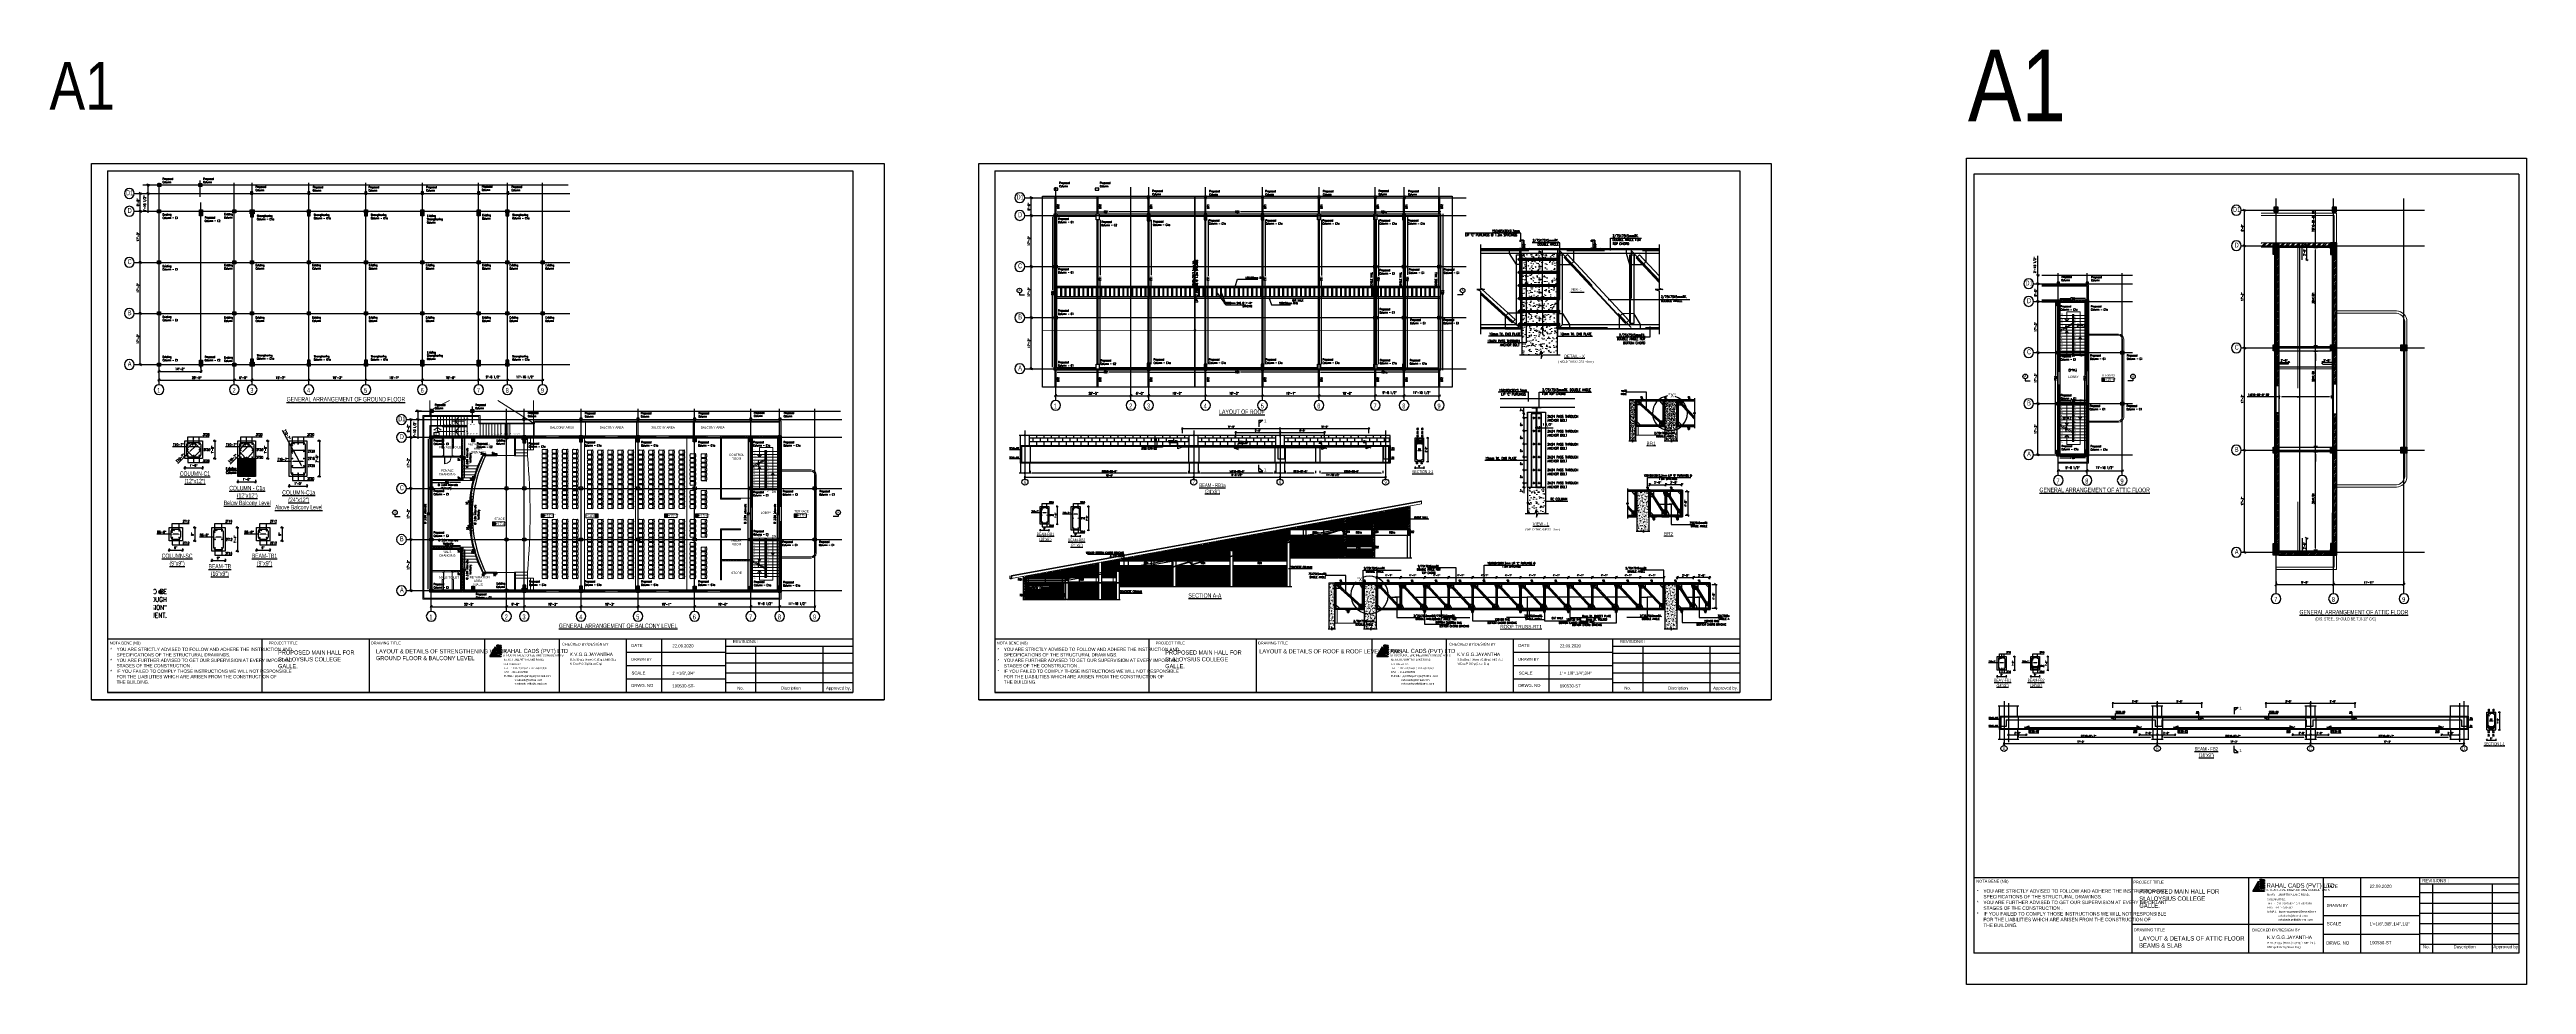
# Paper-space layout 'Roof details' of a CAD drawing. Extents: x -411 to -160, y -1494 to -784.
# Drawn here: x -264.6 to -160.1, y -823.3 to -783.9 of the extents above; entities outside this region: 1.
# The model-space entities are those that its viewports show. They can reach past a viewport. Long polylines and large blocks are cut down to what shows.
import ezdxf
from ezdxf.enums import TextEntityAlignment as Align

# ---------------------------------------------------------------- set-up
doc = ezdxf.new("R2010")
doc.units = 0
doc.header["$LTSCALE"] = 0.02
doc.header["$MEASUREMENT"] = 0
doc.header["$PDMODE"] = 3
doc.header["$PDSIZE"] = -2
for name, pattern in [('( Dashed )', [0.75, 0.5, -0.25]), ('CENTER', [50.8, 31.75, -6.35, 6.35, -6.35]), ('CENTERX2', [101.6, 63.5, -12.7, 12.7, -12.7]), ('DASHED', [0.75, 0.5, -0.25]), ('DASHEDX2', [1.5, 1, -0.5]), ('HIDDEN', [9.525, 6.35, -3.175])]:
    doc.linetypes.add(name, pattern=pattern)
doc.layers.get('0').update_dxf_attribs({"linetype": 'CONTINUOUS'})
doc.layers.get('DEFPOINTS').update_dxf_attribs({"linetype": 'CONTINUOUS'})
for name, color, linetype in [('5T', 4, 'CONTINUOUS'), ('A-2TEXT', 4, 'CONTINUOUS'), ('A-5T', 4, 'CONTINUOUS'), ('A-C PURLIN', 1, 'CONTINUOUS'), ('A-DIM', 1, 'CONTINUOUS'), ('A-GRID', 7, 'CENTERX2'), ('A-OL', 2, 'CONTINUOUS'), ('A-P FRAME', 4, 'CONTINUOUS'), ('A-WELD', 6, 'CONTINUOUS'), ('A3CAGE', 7, 'CONTINUOUS'), ('BEAM TEX1', 3, 'CONTINUOUS'), ('CAGE', 7, 'CONTINUOUS'), ('COL1', 5, 'CONTINUOUS'), ('COLUMN TEXT', 2, 'CONTINUOUS'), ('DD', 21, 'CONTINUOUS'), ('DIM', 7, 'CONTINUOUS'), ('DIM1', 1, 'CONTINUOUS'), ('dimentions', 8, 'CONTINUOUS'), ('DROP', 7, 'CONTINUOUS'), ('EXLINE', 33, 'CONTINUOUS'), ('G-GRID', 7, 'CENTERX2'), ('GRID', 8, 'CENTER'), ('GUSSET', 1, 'CONTINUOUS'), ('HATCH1', 7, 'CONTINUOUS'), ('HBEAM', 51, 'HIDDEN'), ('OL', 2, 'CONTINUOUS'), ('RF', 5, 'CONTINUOUS'), ('RF2', 5, 'CONTINUOUS'), ('RF5', 6, 'CONTINUOUS'), ('S-CL', 8, 'CENTER'), ('S-DIM', 7, 'CONTINUOUS'), ('S-RF', 5, 'CONTINUOUS'), ('S-SLB', 3, 'CONTINUOUS'), ('S-TXT', 2, 'CONTINUOUS'), ('S-VL', 2, 'CONTINUOUS'), ('S-VP', 7, 'CONTINUOUS'), ('SLAB', 3, 'CONTINUOUS'), ('ST', 131, 'CONTINUOUS'), ('TEXT-1', 2, 'CONTINUOUS'), ('TEXT-2', 3, 'CONTINUOUS'), ('TEXT2', 3, 'CONTINUOUS')]:
    doc.layers.add(name, color=color, linetype=linetype)
for name, color, linetype, lineweight in [('COL HATCH', 253, 'CONTINUOUS', 5), ('DEMANTION  01 9', 7, 'CONTINUOUS', 0), ('GRID NAME', 31, 'CONTINUOUS', 30), ('HACH', 8, 'CONTINUOUS', 9), ('Hatch', 252, 'CONTINUOUS', 9), ('Layer4', 4, 'CONTINUOUS', 25), ('RBH BB WALL', 24, 'CONTINUOUS', 9), ('RBH DIMENSIONS', 8, 'CONTINUOUS', 15), ('RBH FURNISHING', 112, 'CONTINUOUS', 0), ('RBH WALL - 0.13', 253, 'CONTINUOUS', 13), ('RBH WALL - 0.30', 7, 'CONTINUOUS', 30), ('RBH-FURNITURE', 112, 'CONTINUOUS', 15), ('top', 30, 'HIDDEN', 13), ('wall', 162, 'CONTINUOUS', 70)]:
    doc.layers.add(name, color=color, linetype=linetype, lineweight=lineweight)
doc.layers.get('S-VP').freeze()
doc.styles.add('4', font='arial.ttf', dxfattribs={"height": 200})
doc.styles.add('RBH-225', font='ARIALN.TTF', dxfattribs={"height": 225})
doc.styles.add('RBH-TEXT', font='ARIALN.TTF', dxfattribs={"height": 175})
doc.styles.add('ROMANC', font='romanc.shx')
doc.styles.add('ROMANS', font='romans.shx', dxfattribs={"width": 0.8})
doc.styles.add('ROMANSSHX', font='romans.shx', dxfattribs={"width": 0.9, "height": 9})
doc.styles.add('ROMANT', font='sanss___.ttf', dxfattribs={"width": 0.8, "height": 9})
doc.styles.get("Standard").update_dxf_attribs({"font": 'ISOCP'})
doc.styles.add('STYLE2', font='arial.ttf', dxfattribs={"width": 0.8})
doc.styles.add('STYLE3', font='swissc.ttf', dxfattribs={"height": 12})
doc.styles.add('style5', font='romans.shx', dxfattribs={"width": 0.7, "height": 8})
doc.styles.add('style6', font='romans.shx', dxfattribs={"height": 8})
doc.styles.add('style9', font='romans.shx', dxfattribs={"width": 0.8, "height": 4})
doc.styles.add('T25-500', font='romans.shx', dxfattribs={"height": 125})
doc.styles.add('yy', font='romans.shx', dxfattribs={"width": 0.8, "height": 7.5})
doc.dimstyles.new('DA16', dxfattribs={"dimscale": 16, "dimtxt": 0.1, "dimasz": 0.09375, "dimexe": 0, "dimexo": 0, "dimgap": 0.03125, "dimtad": 1, "dimdec": 0, "dimzin": 7, "dimdsep": 46, "dimlunit": 4, "dimtxsty": 'ROMANS', "dimcen": 0.09375, "dimclrd": 1, "dimclre": 1, "dimclrt": 2, "dimadec": 0, "dimazin": 0, "dimtfac": 0.03125, "dimtdec": 4, "dimtofl": 0, "dimtmove": 0, "dimatfit": 3, "dimfxl": 1, "dimfrac": 2, "dimtolj": 1, "dimtzin": 0, "dimarcsym": 0})
doc.dimstyles.new('DA24', dxfattribs={"dimscale": 24, "dimtxt": 0.1, "dimasz": 0.09375, "dimexe": 0, "dimexo": 0, "dimgap": 0.03125, "dimtad": 1, "dimdec": 0, "dimzin": 7, "dimdsep": 46, "dimlunit": 4, "dimtxsty": 'ROMANS', "dimcen": 0.09375, "dimclrd": 1, "dimclre": 1, "dimclrt": 2, "dimadec": 0, "dimazin": 0, "dimtfac": 0.03125, "dimtdec": 4, "dimtofl": 0, "dimtmove": 0, "dimatfit": 3, "dimfxl": 1, "dimfrac": 2, "dimtolj": 1, "dimtzin": 0, "dimarcsym": 0})
doc.dimstyles.new('TEXT-14', dxfattribs={"dimtxt": 4, "dimasz": 4.5, "dimexe": 3, "dimexo": 6, "dimgap": 2, "dimtad": 1, "dimdec": 0, "dimrnd": 0.5, "dimzin": 1, "dimdsep": 46, "dimlunit": 4, "dimtxsty": 'style9', "dimblk": 'OBLIQUE', "dimcen": 72.09, "dimclrd": 1, "dimclre": 1, "dimclrt": 2, "dimadec": 0, "dimazin": 0, "dimtfac": 1, "dimtdec": 0, "dimtofl": 0, "dimtmove": 0, "dimatfit": 3, "dimfxl": 1, "dimfrac": 2, "dimtolj": 1, "dimtzin": 0, "dimlwd": -1, "dimarcsym": 0})
doc.dimstyles.new('TEXT-18', dxfattribs={"dimtxt": 8, "dimasz": 9, "dimexe": 6, "dimexo": 6, "dimgap": 3.125, "dimtad": 1, "dimdec": 1, "dimrnd": 0.5, "dimzin": 1, "dimdsep": 46, "dimlunit": 4, "dimtxsty": 'style6', "dimblk": 'OBLIQUE', "dimcen": 72.09, "dimclrd": 1, "dimclre": 1, "dimclrt": 4, "dimadec": 0, "dimazin": 0, "dimtfac": 1, "dimtdec": 1, "dimtofl": 0, "dimtmove": 0, "dimatfit": 3, "dimfxl": 1, "dimfrac": 2, "dimtolj": 1, "dimtzin": 0, "dimlwd": -1, "dimarcsym": 0})
doc.dimstyles.new('TK16', dxfattribs={"dimscale": 16, "dimtxt": 0.09375, "dimasz": 0.04, "dimexe": 0.0625, "dimexo": 0.015625, "dimgap": 0.046875, "dimtad": 1, "dimdec": 1, "dimzin": 11, "dimdsep": 46, "dimlunit": 4, "dimtxsty": 'ROMANS', "dimblk1": 'TK1', "dimblk2": 'TK1', "dimsah": 1, "dimcen": 0.09375, "dimclrd": 1, "dimclre": 1, "dimclrt": 2, "dimadec": 0, "dimazin": 0, "dimtfac": 1, "dimtofl": 0, "dimtmove": 0, "dimatfit": 3, "dimldrblk": 'TK1', "dimfxl": 1, "dimfrac": 2, "dimtolj": 1, "dimtzin": 9, "dimarcsym": 0})
doc.dimstyles.new('TK24', dxfattribs={"dimscale": 24, "dimtxt": 0.09375, "dimasz": 0.046875, "dimexe": 0.0625, "dimexo": 0.015625, "dimgap": 0.046875, "dimtad": 1, "dimzin": 11, "dimdsep": 46, "dimlunit": 4, "dimtxsty": 'ROMANS', "dimblk1": 'TK1', "dimblk2": 'TK1', "dimsah": 1, "dimcen": 0.09375, "dimclrd": 1, "dimclre": 1, "dimclrt": 2, "dimadec": 0, "dimazin": 0, "dimtfac": 1, "dimtofl": 0, "dimtmove": 0, "dimatfit": 3, "dimldrblk": 'TK1', "dimfxl": 1, "dimfrac": 2, "dimtolj": 1, "dimtzin": 9, "dimarcsym": 0})
doc.dimstyles.new('TK96', dxfattribs={"dimscale": 96, "dimtxt": 0.09375, "dimasz": 0.046875, "dimexe": 0.0625, "dimexo": 0.015625, "dimgap": 0.046875, "dimtad": 1, "dimzin": 11, "dimdsep": 46, "dimlunit": 4, "dimtxsty": 'ROMANS', "dimblk1": 'TK1', "dimblk2": 'TK1', "dimsah": 1, "dimcen": 0.09375, "dimclrd": 1, "dimclre": 1, "dimclrt": 2, "dimadec": 0, "dimazin": 0, "dimtfac": 1, "dimtofl": 0, "dimtmove": 0, "dimatfit": 3, "dimldrblk": 'TK1', "dimfxl": 1, "dimfrac": 2, "dimtolj": 1, "dimtzin": 9, "dimarcsym": 0})
pattern_1 = [(50, (-2253.6774, -161.2483), (6.45534164, -0.5647692), [0.675, -7.425]), (355, (-2253.6774, -161.248), (-1.248762, 6.7697292), [0.54, -5.94]), (100.451444, (-2253.1395, -161.2954), (5.2065796, 6.2049599), [0.5736617, -6.310279]), (46.1842, (-2253.677, -159.448), (9.605172, -1.4896735), [1.0125, -11.1375]), (96.635635, (-2252.877, -159.572), (8.4119575, 8.7670674), [0.860493, -9.4654238]), (351.184164, (-2253.677, -159.448), (8.4119575, 8.7670674), [0.81, -8.91]), (21, (-2252.7774, -159.8983), (5.3721635, -3.62357), [0.675, -7.425]), (326, (-2252.7774, -159.898), (2.189838, 6.5263504), [0.54, -5.94]), (71.451445, (-2252.33, -160.2), (7.5620014, 2.9027804), [0.5736617, -6.310279]), (37.5, (-2253.6774, -161.2483), (0.1094387, 2.99604468), [0, -5.868, 0, -6.03, 0, -5.9625]), (7.5, (-2253.6774, -161.2483), (2.36762584, 3.5497054), [0, -3.438, 0, -5.733, 0, -2.2725]), (327.5, (-2255.6844, -161.2483), (4.80440193, -0.20299385), [0, -2.25, 0, -7.02, 0, -9.315]), (317.5, (-2256.5844, -161.2483), (5.24867552, 0.90094484), [0, -2.925, 0, -4.662, 0, -6.615])]
pattern_2 = [(315, (-2179.44367, -319.07627), (0.03824563803, 0.03824563803), []), (315, (-2179.416626, -319.07627), (0.03824563803, 0.03824563803), [])]
pattern_3 = [(315, (-2082.41656, -319.076286), (0.03824563803, 0.03824563803), []), (315, (-2082.389517, -319.076286), (0.03824563803, 0.03824563803), [])]
pattern_4 = [(315, (-1985.42039, -319.07621), (0.03824563803, 0.03824563803), []), (315, (-1985.39335, -319.07621), (0.03824563803, 0.03824563803), [])]
pattern_5 = [(315, (-1936.89385, -319.070106), (0.03824563803, 0.03824563803), []), (315, (-1936.86681, -319.070106), (0.03824563803, 0.03824563803), [])]
pattern_6 = [(315, (-1888.39049, -319.076286), (0.03824563803, 0.03824563803), []), (315, (-1888.36345, -319.076286), (0.03824563803, 0.03824563803), [])]
pattern_7 = [(315, (-1791.3965, -319.0763), (0.03824563803, 0.03824563803), []), (315, (-1791.369457, -319.0763), (0.03824563803, 0.03824563803), [])]
pattern_8 = [(0, (-31705.146, -22188.517), (0, 5), []), (90, (-31705.146, -22188.517), (-10, 6e-16), [5, -5]), (90, (-31700.146, -22188.517), (-10, 6e-16), [-5, 5])]
pattern_9 = [(45, (-31713.177, -22188.517), (-5.3033, 5.3033), []), (45, (-31709.642, -22188.517), (-5.3033, 5.3033), [])]
pattern_10 = [(315, (-1610.780624, -319.076286), (0.03824563803, 0.03824563803), []), (315, (-1610.75358, -319.076286), (0.03824563803, 0.03824563803), [])]
pattern_11 = [(315, (-1658.780624, -319.076286), (0.03824563803, 0.03824563803), []), (315, (-1658.75358, -319.076286), (0.03824563803, 0.03824563803), [])]
pattern_12 = [(50, (-1900.178, -363.3896), (6.45534164, -0.5647692), [0.675, -7.425]), (355, (-1900.178, -363.3896), (-1.248762, 6.7697292), [0.54, -5.94]), (100.451444, (-1899.64, -363.4367), (5.2065796, 6.2049599), [0.5736617, -6.310279]), (46.1842, (-1900.178, -361.5896), (9.605172, -1.4896735), [1.0125, -11.1375]), (96.635635, (-1899.378, -361.714), (8.4119575, 8.7670674), [0.860493, -9.4654238]), (351.184164, (-1900.178, -361.59), (8.4119575, 8.7670674), [0.81, -8.91]), (21, (-1899.278, -362.0396), (5.3721635, -3.62357), [0.675, -7.425]), (326, (-1899.278, -362.0396), (2.189838, 6.5263504), [0.54, -5.94]), (71.451445, (-1898.8304, -362.3416), (7.5620014, 2.9027804), [0.5736617, -6.310279]), (37.5, (-1900.1781, -363.3896), (0.1094387, 2.99604468), [0, -5.868, 0, -6.03, 0, -5.9625]), (7.5, (-1900.178, -363.3896), (2.36762584, 3.5497054), [0, -3.438, 0, -5.733, 0, -2.2725]), (327.5, (-1902.1851, -363.3896), (4.80440193, -0.20299385), [0, -2.25, 0, -7.02, 0, -9.315]), (317.5, (-1903.085, -363.3896), (5.24867552, 0.90094484), [0, -2.925, 0, -4.662, 0, -6.615])]
pattern_13 = [(315, (-1900.17813, -521.21759), (0.03824563803, 0.03824563803), []), (315, (-1900.151085, -521.21759), (0.03824563803, 0.03824563803), [])]
pattern_14 = [(315, (-1663.15364, -521.21759), (0.03824563803, 0.03824563803), []), (315, (-1663.1266, -521.21759), (0.03824563803, 0.03824563803), [])]
pattern_15 = [(315, (-1711.15364, -521.21759), (0.03824563803, 0.03824563803), []), (315, (-1711.1266, -521.21759), (0.03824563803, 0.03824563803), [])]
pattern_16 = [(315, (-2334.55592, -319.076286), (0.03824563803, 0.03824563803), []), (315, (-2334.528875, -319.076286), (0.03824563803, 0.03824563803), [])]
pattern_17 = [(45, (0.0001, -1206.2019), (-0.883883476, 0.883883476), [])]
pattern_18 = [(45, (-370419.492, -502729.134), (-5.30330086, 5.30330086), []), (45, (-370415.956, -502729.134), (-5.30330086, 5.30330086), [])]
pattern_19 = [(45, (-1092.87, -544.7755), (-5.3033, 5.3033), []), (45, (-1089.3345, -544.7755), (-5.3033, 5.3033), [])]
pattern_20 = [(45, (-370419.4918, -502729.134), (-1.767766953, 1.767766953), [])]
pattern_21 = [(45, (-1128.12, -544.7755), (-5.3033, 5.3033), []), (45, (-1124.5845, -544.7755), (-5.3033, 5.3033), [])]
pattern_22 = [(45, (-370419.4918, -501365.2466), (-1.767766953, 1.767766953), [])]
pattern_23 = [(45, (-1092.87, -1168.7755), (-5.3033, 5.3033), []), (45, (-1089.3345, -1168.7755), (-5.3033, 5.3033), [])]
pattern_24 = [(45, (24.63168, 0), (-0.08838834765, 0.08838834765), [])]
pattern_25 = [(50, (0, 0), (7.1726018, -0.62752135), [0.75, -8.25]), (355, (0, 0), (-1.3875133, 7.5219213), [0.6, -6.6]), (100.451444, (0.598, -0.052), (5.7850885, 6.8943999), [0.6374019, -7.0114211]), (46.1842, (0, 2), (10.6724133, -1.6551928), [1.125, -12.375]), (96.635635, (0.889, 1.862), (9.3466195, 9.741186), [0.9561034, -10.5171376]), (351.184164, (0, 2), (9.3466195, 9.741186), [0.9, -9.9]), (21, (1, 1.5), (5.9690705, -4.0261889), [0.75, -8.25]), (326, (1, 1.5), (2.4331533, 7.2515005), [0.6, -6.6]), (71.451445, (1.4974, 1.1645), (8.4022238, 3.2253115), [0.6374019, -7.0114211]), (37.5, (0, 0), (0.12159855, 3.32893854), [0, -6.52, 0, -6.7, 0, -6.625]), (7.5, (0, 0), (2.63069537, 3.94411712), [0, -3.82, 0, -6.37, 0, -2.525]), (327.5, (-2.23, 0), (5.33822436, -0.22554872), [0, -2.5, 0, -7.8, 0, -10.35]), (317.5, (-3.23, 0), (5.8318617, 1.0010498), [0, -3.25, 0, -5.18, 0, -7.35])]
pattern_26 = [(45, (-401014.5668, -522589.4768), (-1.767766953, 1.767766953), [])]
pattern_27 = [(45, (-401014.5668, -521225.5894), (-1.767766953, 1.767766953), [])]
pattern_28 = [(45, (-400273.0959, -522589.4768), (-1.767766953, 1.767766953), [])]
pattern_29 = [(45, (-400273.0959, -521225.5894), (-1.767766953, 1.767766953), [])]

# ---------------------------------------------------------------- blocks, each defined once
blk = doc.blocks.new('logo')
at = {"layer": 'EXLINE'}
h = blk.add_hatch(color=174, dxfattribs=at)
h.paths.add_polyline_path([(-95, -66), (-95, -60, 0.098323), (-180, -47), (-180, 81), (-265, -66)])
h.paths.add_polyline_path([(-161, 106), (-161, 92, -0.046098), (-95, 84), (-95, 98, 0.044361)])
h.paths.add_polyline_path([(-161, 82), (-161, 68, -0.04946), (-95, 60), (-95, 74, 0.047463)])
h.paths.add_polyline_path([(-161, 58), (-161, 44, -0.053357), (-95, 35), (-95, 49, 0.051037)])
h.paths.add_polyline_path([(-161, 34), (-161, 20, -0.057932), (-95, 10), (-95, 24, 0.055201)])
h.paths.add_polyline_path([(-95, -15), (-95, 0, 0.060118), (-161, 10), (-161, -4, -0.063381)])
h.paths.add_polyline_path([(-161, -14), (-161, -28, -0.069986), (-95, -40), (-95, -25, 0.066015)], flags=17)
at = {"layer": 'S-CL'}
blk.add_line((-95, -60), (-95, -66), dxfattribs=at)
at = {"layer": 'S-RF'}
for p, q in [((-265, -66), (-180, 81)), ((-180, 81), (-180, -47)), ((-161, 92), (-161, 106)), ((-161, 68), (-161, 82)), ((-161, 44), (-161, 58)), ((-161, 20), (-161, 34)), ((-161, -4), (-161, 10)), ((-95, 98), (-95, 84)), ((-95, 74), (-95, 60)), ((-95, 49), (-95, 35)), ((-95, 24), (-95, 10)), ((-265, -66), (-95, -66)), ((-161, -28), (-161, -14)), ((-95, 0), (-95, -15)), ((-95, -25), (-95, -40))]:
    blk.add_line(p, q, dxfattribs=at)
for radius, start, end in [(374, 78.3146, 88.4746), (360, 77.8587, 88.416), (350, 77.5005, 88.37), (336, 76.9767, 88.3028), (326, 76.5632, 88.2499), (312, 75.9552, 88.1722), (302, 75.4723, 88.1107), (288, 74.7576, 88.0198), (278, 74.1859, 87.9474), (221, 69.9437, 92.4054), (264, 73.3333, 87.8398), (254, 72.6456, 87.7533), (240, 71.6101, 87.6236)]:
    blk.add_arc((-171, -268), radius, start, end, dxfattribs=at)
at = {"attachment_point": 1}
for s, insert, char_height, width in [('{\\fSwis721 Cn BT|b0|i0|c0|p34;\\H2x;RAHAL CADS (PVT) LTD}', (-65, 49), 31.25, 1530.75), ('{\\fSwis721 Cn BT|b0|i0|c0|p34;\\H2x;STRUCTURAL ENGINEERING CONSULTANTS}', (-66, -32), 15.31, 750.07)]:
    blk.add_mtext(s, dxfattribs=dict(at, insert=insert, char_height=char_height, width=width))
blk = doc.blocks.new('A2')
at = {"color": 5}
for p, q in [((-1078.074, -314.035), (-1056.065, -314.035)), ((-1078.074, -314.035), (-1056.065, -314.035)), ((-1056.065, -314.035), (-1078.074, -314.035))]:
    blk.add_line(p, q, dxfattribs=at)
at = {"layer": 'A3CAGE', "color": 5, "linetype": 'Continuous'}
for p, q in [((-1078.074, -298.632), (-1056.065, -298.632)), ((-1078.074, -312.449), (-1056.065, -312.449)), ((-1073.523, -312.449), (-1073.523, -314.035)), ((-1070.35, -312.449), (-1070.35, -314.035)), ((-1066.939, -312.449), (-1066.939, -314.035)), ((-1064.739, -312.449), (-1064.739, -314.035)), ((-1062.758, -312.449), (-1062.758, -314.035)), ((-1059.827, -312.449), (-1059.827, -314.035))]:
    blk.add_line(p, q, dxfattribs=at)
at = {"layer": 'A3CAGE', "color": 2, "linetype": 'Continuous'}
for p, q in [((-1059.827, -312.666), (-1056.067, -312.666)), ((-1059.827, -312.876), (-1056.067, -312.876)), ((-1058.936, -312.666), (-1058.936, -314.035)), ((-1056.954, -312.666), (-1056.954, -314.035)), ((-1059.827, -313.165), (-1056.067, -313.165)), ((-1059.827, -313.455), (-1056.067, -313.455)), ((-1059.827, -313.745), (-1056.067, -313.745))]:
    blk.add_line(p, q, dxfattribs=at)
at = {"layer": 'CAGE', "color": 5}
for p, q in [((-1078.074, -298.632), (-1078.074, -314.035)), ((-1056.065, -298.632), (-1056.065, -314.035)), ((-1078.074, -314.035), (-1056.065, -314.035))]:
    blk.add_line(p, q, dxfattribs=at)
at = {"layer": 'CAGE', "color": 5, "linetype": 'Continuous'}
blk.add_line((-1078.074, -314.035), (-1056.065, -314.035), dxfattribs=at)
at = {"layer": 'SLAB'}
for p, q in [((-1062.758, -312.846), (-1059.827, -312.846)), ((-1061.711, -312.449), (-1061.711, -314.035)), ((-1062.758, -313.242), (-1059.827, -313.242)), ((-1062.758, -313.639), (-1059.827, -313.639))]:
    blk.add_line(p, q, dxfattribs=at)
at = {"layer": 'Layer4', "xscale": 0.001958627830737061, "yscale": 0.001958627830737061, "zscale": 0.001958627830737061}
blk.add_blockref('logo', (-1066.267, -312.845), dxfattribs=at)
at = {"color": 1, "insert": (-1077.995, -312.716), "char_height": 0.188188, "width": 6.28182, "attachment_point": 1, "style": 'ROMANT'}
blk.add_mtext('\\A1;\\pt0.18819;{\\H0.50026x;\\W1;*^I\\fSwis721 Cn BT|b0|i0|c0|p34;\\H1.0268x;YOU ARE STRICTLY ADVISED TO FOLLOW AND ADHERE THE INSTRUCTION AND \\P\\pt0.18819,0.94094,1.1291;^ISPECIFICATIONS OF THE STRUCTURAL DRAWINGS. \\P*^IYOU ARE FURTHER ADVISED TO GET OUR SUPERVISION AT EVERY IMPORTANT \\P^ISTAGES OF THE CONSTRUCTION .\\P*^IIF YOU FAILED TO COMPLY THOSE INSTRUCTIONS WE WILL NOT RESPONSIBLE\\P^IFOR THE LIABILITIES WHICH ARE ARISEN FROM THE CONSTRUCTION OF \\P^ITHE BUILDING. \\H1.1497x; }', dxfattribs=at)
at = {"layer": 'A3CAGE', "color": 1, "linetype": 'Continuous', "style": 'STYLE2'}
for s, height, p in [('NOTA BENE (NB)', 0.08029, (-1078.009, -312.618)), ('PROJECT TITLE', 0.08029, (-1073.321, -312.618)), ('DRAWING TITLE', 0.08029, (-1070.294, -312.618)), ('CHECKED BY/DESIGN BY', 0.08029, (-1064.652, -312.652)), ('DATE', 0.0892, (-1062.608, -312.693)), ('DRAWN BY', 0.0803, (-1062.607, -313.095)), ('REVISIONS :', 0.08921, (-1059.609, -312.58)), ('DRWG. NO', 0.0892, (-1062.608, -313.874)), ('SCALE', 0.0892, (-1062.599, -313.508)), ('No.', 0.0892, (-1059.48, -313.952)), ('Discription', 0.08921, (-1058.187, -313.952)), ('Approved by.', 0.08921, (-1056.855, -313.952))]:
    blk.add_text(s, height=height, dxfattribs=at).set_placement(p)
at = {"layer": 'DIM', "color": 2, "style": '4'}
for s, p in [('No.93, HUNUPITIYA LAKE ROAD,', (-1066.374, -313.099)), ('B.Sc.(Eng.), (Hons.) C.(Eng.), MIE (SL),', (-1064.412, -313.094)), ('COLOMBO 02.', (-1066.377, -313.228)), ('TEL   :  011-2302582 /  071-6822388', (-1066.374, -313.349)), ('FAX   : 011-2302582', (-1066.367, -313.461)), ('E-MAIL : jayanthagamage@hotmail.com', (-1066.365, -313.576)), ('rahalcads@hotmail.com', (-1066.06, -313.695)), ('rahalcads.pvtltd@gmail.com', (-1066.06, -313.803)), ('M.Eng./P.G.Dip(Struct Eng)', (-1064.412, -313.215))]:
    blk.add_text(s, height=0.05493, dxfattribs=at).set_placement(p)
at = {"layer": 'DIM', "color": 3, "style": 'STYLE3', "width": 1.2}
blk.add_text('K.V.G.G.JAYANTHA', height=0.10026, dxfattribs=at).set_placement((-1064.422, -312.963))
blk = doc.blocks.new('*D790')
at = {"layer": 'DEFPOINTS', "color": 0, "lineweight": -2, "transparency": 16777216}
for p in [(-33743.95, -19868.97), (-33738.66, -19863.68), (-33738.66, -19863.68)]:
    blk.add_point(p, dxfattribs=at)
at = {"layer": 'S-DIM', "color": 1, "lineweight": -2, "transparency": 16777216}
for p, q in [((-33743.95, -19868.97), (-33751.34, -19876.36)), ((-33739.72, -19864.74), (-33742.89, -19867.91))]:
    blk.add_line(p, q, dxfattribs=at)
for points in [[(-33743.07, -19867.74), (-33742.72, -19868.09), (-33743.95, -19868.97)], [(-33739.89, -19864.56), (-33739.54, -19864.91), (-33738.66, -19863.68)]]:
    blk.add_solid(points, dxfattribs=at)
at = {"layer": 'S-DIM', "color": 2, "transparency": 16777216, "insert": (-33749.58, -19872.54), "char_height": 1.6, "attachment_point": 5, "rotation": 45, "style": 'ROMANS'}
blk.add_mtext('\\A1;T10-7"', dxfattribs=at)
blk = doc.blocks.new('TK1')
at = {"color": 4, "linetype": 'Continuous'}
blk.add_line((-1, -1), (1, 1), dxfattribs=at)
at = {"color": 1, "linetype": 'ByBlock'}
blk.add_line((-1, 0), (1, 0), dxfattribs=at)
blk = doc.blocks.new('*D791')
at = {"layer": 'A-2TEXT', "color": 1, "lineweight": -2, "transparency": 16777216}
for p, q in [((-33746.66, -19878.11), (-33746.66, -19880.25)), ((-33746.02, -19879.25), (-33735.3, -19879.25)), ((-33734.66, -19878.11), (-33734.66, -19880.25))]:
    blk.add_line(p, q, dxfattribs=at)
at = {"layer": 'DEFPOINTS', "color": 0, "lineweight": -2, "transparency": 16777216}
for p in [(-33746.66, -19877.86), (-33734.66, -19877.86), (-33734.66, -19879.25)]:
    blk.add_point(p, dxfattribs=at)
at = {"layer": 'A-2TEXT', "color": 1, "lineweight": -2, "transparency": 16777216, "xscale": 0.64, "yscale": 0.64, "zscale": 0.64, "rotation": 180}
blk.add_blockref('TK1', (-33746.66, -19879.25), dxfattribs=at)
at = {"layer": 'A-2TEXT', "color": 1, "lineweight": -2, "transparency": 16777216, "xscale": 0.64, "yscale": 0.64, "zscale": 0.64}
blk.add_blockref('TK1', (-33734.66, -19879.25), dxfattribs=at)
at = {"layer": 'A-2TEXT', "color": 2, "transparency": 16777216, "insert": (-33740.66, -19877.61), "char_height": 1.5, "attachment_point": 5, "style": 'ROMANS'}
blk.add_mtext('\\A1;1\'-0"', dxfattribs=at)
blk = doc.blocks.new('*D792')
at = {"layer": 'A-2TEXT', "color": 1, "lineweight": -2, "transparency": 16777216}
for p, q in [((-33727.51, -19860.97), (-33725.32, -19860.97)), ((-33726.32, -19861.61), (-33726.32, -19872.33)), ((-33727.51, -19872.97), (-33725.32, -19872.97))]:
    blk.add_line(p, q, dxfattribs=at)
at = {"layer": 'DEFPOINTS', "color": 0, "lineweight": -2, "transparency": 16777216}
for p in [(-33727.76, -19860.97), (-33727.76, -19872.97), (-33726.32, -19872.97)]:
    blk.add_point(p, dxfattribs=at)
at = {"layer": 'A-2TEXT', "color": 1, "lineweight": -2, "transparency": 16777216, "xscale": 0.64, "yscale": 0.64, "zscale": 0.64}
for p, rotation in [((-33726.32, -19860.97), 90), ((-33726.32, -19872.97), 270)]:
    blk.add_blockref('TK1', p, dxfattribs=dict(at, rotation=rotation))
at = {"layer": 'A-2TEXT', "color": 2, "transparency": 16777216, "insert": (-33727.96, -19866.97), "char_height": 1.5, "attachment_point": 5, "rotation": 90, "style": 'ROMANS'}
blk.add_mtext('\\A1;1\'-0"', dxfattribs=at)
blk = doc.blocks.new('*D793')
at = {"layer": 'DEFPOINTS', "color": 0, "lineweight": -2, "transparency": 16777216}
for p in [(-33745.46, -19865), (-33735.86, -19865), (-33735.86, -19865)]:
    blk.add_point(p, dxfattribs=at)
at = {"layer": 'S-DIM', "color": 1, "lineweight": -2, "transparency": 16777216}
for p, q in [((-33745.46, -19865), (-33754.85, -19865)), ((-33737.36, -19865), (-33743.96, -19865))]:
    blk.add_line(p, q, dxfattribs=at)
for points in [[(-33743.96, -19864.75), (-33743.96, -19865.25), (-33745.46, -19865)], [(-33737.36, -19864.75), (-33737.36, -19865.25), (-33735.86, -19865)]]:
    blk.add_solid(points, dxfattribs=at)
at = {"layer": 'S-DIM', "color": 2, "transparency": 16777216, "insert": (-33750.9, -19863.55), "char_height": 1.6, "attachment_point": 5, "style": 'ROMANS'}
blk.add_mtext('\\A1;T10-7"', dxfattribs=at)
blk = doc.blocks.new('*D795')
at = {"layer": 'DEFPOINTS', "color": 0, "lineweight": -2, "transparency": 16777216}
for p in [(-33708.57, -19869.3), (-33703.01, -19863.74), (-33703.01, -19863.74)]:
    blk.add_point(p, dxfattribs=at)
at = {"layer": 'S-DIM', "color": 1, "lineweight": -2, "transparency": 16777216}
for p, q in [((-33708.57, -19869.3), (-33715.95, -19876.69)), ((-33704.07, -19864.8), (-33707.51, -19868.24))]:
    blk.add_line(p, q, dxfattribs=at)
for points in [[(-33707.68, -19868.06), (-33707.33, -19868.42), (-33708.57, -19869.3)], [(-33704.25, -19864.63), (-33703.89, -19864.98), (-33703.01, -19863.74)]]:
    blk.add_solid(points, dxfattribs=at)
at = {"layer": 'S-DIM', "color": 2, "transparency": 16777216, "insert": (-33714.19, -19872.87), "char_height": 1.6, "attachment_point": 5, "rotation": 45, "style": 'ROMANS'}
blk.add_mtext('\\A1;T10-7"', dxfattribs=at)
blk = doc.blocks.new('*D796')
at = {"layer": 'A-2TEXT', "color": 1, "lineweight": -2, "transparency": 16777216}
for p, q in [((-33710.91, -19887.41), (-33710.91, -19889.56)), ((-33710.27, -19888.56), (-33699.55, -19888.56)), ((-33698.91, -19887.41), (-33698.91, -19889.56))]:
    blk.add_line(p, q, dxfattribs=at)
at = {"layer": 'DEFPOINTS', "color": 0, "lineweight": -2, "transparency": 16777216}
for p in [(-33710.91, -19887.16), (-33698.91, -19887.16), (-33698.91, -19888.56)]:
    blk.add_point(p, dxfattribs=at)
at = {"layer": 'A-2TEXT', "color": 1, "lineweight": -2, "transparency": 16777216, "xscale": 0.64, "yscale": 0.64, "zscale": 0.64, "rotation": 180}
blk.add_blockref('TK1', (-33710.91, -19888.56), dxfattribs=at)
at = {"layer": 'A-2TEXT', "color": 1, "lineweight": -2, "transparency": 16777216, "xscale": 0.64, "yscale": 0.64, "zscale": 0.64}
blk.add_blockref('TK1', (-33698.91, -19888.56), dxfattribs=at)
at = {"layer": 'A-2TEXT', "color": 2, "transparency": 16777216, "insert": (-33704.91, -19886.91), "char_height": 1.5, "attachment_point": 5, "style": 'ROMANS'}
blk.add_mtext('\\A1;1\'-0"', dxfattribs=at)
blk = doc.blocks.new('*D797')
at = {"layer": 'A-2TEXT', "color": 1, "lineweight": -2, "transparency": 16777216}
for p, q in [((-33691.76, -19860.97), (-33689.57, -19860.97)), ((-33690.57, -19861.61), (-33690.57, -19872.33)), ((-33691.76, -19872.97), (-33689.57, -19872.97))]:
    blk.add_line(p, q, dxfattribs=at)
at = {"layer": 'DEFPOINTS', "color": 0, "lineweight": -2, "transparency": 16777216}
for p in [(-33692.01, -19860.97), (-33692.01, -19872.97), (-33690.57, -19872.97)]:
    blk.add_point(p, dxfattribs=at)
at = {"layer": 'A-2TEXT', "color": 1, "lineweight": -2, "transparency": 16777216, "xscale": 0.64, "yscale": 0.64, "zscale": 0.64}
for p, rotation in [((-33690.57, -19860.97), 90), ((-33690.57, -19872.97), 270)]:
    blk.add_blockref('TK1', p, dxfattribs=dict(at, rotation=rotation))
at = {"layer": 'A-2TEXT', "color": 2, "transparency": 16777216, "insert": (-33692.21, -19866.97), "char_height": 1.5, "attachment_point": 5, "rotation": 90, "style": 'ROMANS'}
blk.add_mtext('\\A1;1\'-0"', dxfattribs=at)
blk = doc.blocks.new('*D794')
at = {"layer": 'DEFPOINTS', "color": 0, "lineweight": -2, "transparency": 16777216}
for p in [(-33709.71, -19865), (-33700.11, -19865), (-33700.11, -19865)]:
    blk.add_point(p, dxfattribs=at)
at = {"layer": 'S-DIM', "color": 1, "lineweight": -2, "transparency": 16777216}
for p, q in [((-33709.71, -19865), (-33719.09, -19865)), ((-33701.61, -19865), (-33708.21, -19865))]:
    blk.add_line(p, q, dxfattribs=at)
for points in [[(-33708.21, -19864.75), (-33708.21, -19865.25), (-33709.71, -19865)], [(-33701.61, -19864.75), (-33701.61, -19865.25), (-33700.11, -19865)]]:
    blk.add_solid(points, dxfattribs=at)
at = {"layer": 'S-DIM', "color": 2, "transparency": 16777216, "insert": (-33715.15, -19863.55), "char_height": 1.6, "attachment_point": 5, "style": 'ROMANS'}
blk.add_mtext('\\A1;T10-7"', dxfattribs=at)
blk = doc.blocks.new('*D800')
at = {"layer": 'A-2TEXT', "color": 1, "lineweight": -2, "transparency": 16777216}
for p, q in [((-33676.11, -19890.34), (-33676.11, -19892.48)), ((-33675.47, -19891.48), (-33664.75, -19891.48)), ((-33664.11, -19890.34), (-33664.11, -19892.48))]:
    blk.add_line(p, q, dxfattribs=at)
at = {"layer": 'DEFPOINTS', "color": 0, "lineweight": -2, "transparency": 16777216}
for p in [(-33676.11, -19890.09), (-33664.11, -19890.09), (-33664.11, -19891.48)]:
    blk.add_point(p, dxfattribs=at)
at = {"layer": 'A-2TEXT', "color": 1, "lineweight": -2, "transparency": 16777216, "xscale": 0.64, "yscale": 0.64, "zscale": 0.64, "rotation": 180}
blk.add_blockref('TK1', (-33676.11, -19891.48), dxfattribs=at)
at = {"layer": 'A-2TEXT', "color": 1, "lineweight": -2, "transparency": 16777216, "xscale": 0.64, "yscale": 0.64, "zscale": 0.64}
blk.add_blockref('TK1', (-33664.11, -19891.48), dxfattribs=at)
at = {"layer": 'A-2TEXT', "color": 2, "transparency": 16777216, "insert": (-33670.11, -19889.84), "char_height": 1.5, "attachment_point": 5, "style": 'ROMANS'}
blk.add_mtext('\\A1;1\'-0"', dxfattribs=at)
blk = doc.blocks.new('*D798')
at = {"layer": 'A-2TEXT', "color": 1, "lineweight": -2, "transparency": 16777216}
for p, q in [((-33656.96, -19860.97), (-33654.77, -19860.97)), ((-33655.77, -19861.61), (-33655.77, -19884.33)), ((-33656.96, -19884.97), (-33654.77, -19884.97))]:
    blk.add_line(p, q, dxfattribs=at)
at = {"layer": 'DEFPOINTS', "color": 0, "lineweight": -2, "transparency": 16777216}
for p in [(-33657.21, -19860.97), (-33657.21, -19884.97), (-33655.77, -19884.97)]:
    blk.add_point(p, dxfattribs=at)
at = {"layer": 'A-2TEXT', "color": 1, "lineweight": -2, "transparency": 16777216, "xscale": 0.64, "yscale": 0.64, "zscale": 0.64}
for p, rotation in [((-33655.77, -19860.97), 90), ((-33655.77, -19884.97), 270)]:
    blk.add_blockref('TK1', p, dxfattribs=dict(at, rotation=rotation))
at = {"layer": 'A-2TEXT', "color": 2, "transparency": 16777216, "insert": (-33657.41, -19872.97), "char_height": 1.5, "attachment_point": 5, "rotation": 90, "style": 'ROMANS'}
blk.add_mtext('\\A1;2\'-0"', dxfattribs=at)
blk = doc.blocks.new('*D799')
at = {"layer": 'DEFPOINTS', "color": 0, "lineweight": -2, "transparency": 16777216}
for p in [(-33674.91, -19874.84), (-33665.31, -19874.84), (-33665.31, -19874.84)]:
    blk.add_point(p, dxfattribs=at)
at = {"layer": 'S-DIM', "color": 1, "lineweight": -2, "transparency": 16777216}
for p, q in [((-33674.91, -19874.84), (-33684.3, -19874.84)), ((-33666.81, -19874.84), (-33673.41, -19874.84))]:
    blk.add_line(p, q, dxfattribs=at)
for points in [[(-33673.41, -19874.59), (-33673.41, -19875.09), (-33674.91, -19874.84)], [(-33666.81, -19874.59), (-33666.81, -19875.09), (-33665.31, -19874.84)]]:
    blk.add_solid(points, dxfattribs=at)
at = {"layer": 'S-DIM', "color": 2, "transparency": 16777216, "insert": (-33680.36, -19873.38), "char_height": 1.6, "attachment_point": 5, "style": 'ROMANS'}
blk.add_mtext('\\A1;T10-7"', dxfattribs=at)
blk = doc.blocks.new('*D802')
at = {"layer": 'A-2TEXT', "color": 1, "lineweight": -2, "transparency": 16777216}
for p, q in [((-33641.93, -19875.11), (-33641.93, -19877.25)), ((-33641.29, -19876.25), (-33633.57, -19876.25)), ((-33632.93, -19875.11), (-33632.93, -19877.25))]:
    blk.add_line(p, q, dxfattribs=at)
at = {"layer": 'DEFPOINTS', "color": 0, "lineweight": -2, "transparency": 16777216}
for p in [(-33641.93, -19874.86), (-33632.93, -19874.86), (-33632.93, -19876.25)]:
    blk.add_point(p, dxfattribs=at)
at = {"layer": 'A-2TEXT', "color": 1, "lineweight": -2, "transparency": 16777216, "xscale": 0.64, "yscale": 0.64, "zscale": 0.64, "rotation": 180}
blk.add_blockref('TK1', (-33641.93, -19876.25), dxfattribs=at)
at = {"layer": 'A-2TEXT', "color": 1, "lineweight": -2, "transparency": 16777216, "xscale": 0.64, "yscale": 0.64, "zscale": 0.64}
blk.add_blockref('TK1', (-33632.93, -19876.25), dxfattribs=at)
at = {"layer": 'A-2TEXT', "color": 2, "transparency": 16777216, "insert": (-33637.43, -19874.61), "char_height": 1.5, "attachment_point": 5, "style": 'ROMANS'}
blk.add_mtext('\\A1;9"', dxfattribs=at)
blk = doc.blocks.new('*D803')
at = {"layer": 'A-2TEXT', "color": 1, "lineweight": -2, "transparency": 16777216}
for p, q in [((-33625.78, -19860.97), (-33623.59, -19860.97)), ((-33624.59, -19861.61), (-33624.59, -19869.33)), ((-33625.78, -19869.97), (-33623.59, -19869.97))]:
    blk.add_line(p, q, dxfattribs=at)
at = {"layer": 'DEFPOINTS', "color": 0, "lineweight": -2, "transparency": 16777216}
for p in [(-33626.03, -19860.97), (-33626.03, -19869.97), (-33624.59, -19869.97)]:
    blk.add_point(p, dxfattribs=at)
at = {"layer": 'A-2TEXT', "color": 1, "lineweight": -2, "transparency": 16777216, "xscale": 0.64, "yscale": 0.64, "zscale": 0.64}
for p, rotation in [((-33624.59, -19860.97), 90), ((-33624.59, -19869.97), 270)]:
    blk.add_blockref('TK1', p, dxfattribs=dict(at, rotation=rotation))
at = {"layer": 'A-2TEXT', "color": 2, "transparency": 16777216, "insert": (-33626.23, -19865.47), "char_height": 1.5, "attachment_point": 5, "rotation": 90, "style": 'ROMANS'}
blk.add_mtext('\\A1;9"', dxfattribs=at)
blk = doc.blocks.new('*D801')
at = {"layer": 'DEFPOINTS', "color": 0, "lineweight": -2, "transparency": 16777216}
for p in [(-33640.73, -19865.51), (-33634.13, -19865.51), (-33634.13, -19865.51)]:
    blk.add_point(p, dxfattribs=at)
at = {"layer": 'S-DIM', "color": 1, "lineweight": -2, "transparency": 16777216}
for p, q in [((-33640.73, -19865.51), (-33650.32, -19865.51)), ((-33635.63, -19865.51), (-33639.23, -19865.51))]:
    blk.add_line(p, q, dxfattribs=at)
for points in [[(-33639.23, -19865.26), (-33639.23, -19865.76), (-33640.73, -19865.51)], [(-33635.63, -19865.26), (-33635.63, -19865.76), (-33634.13, -19865.51)]]:
    blk.add_solid(points, dxfattribs=at)
at = {"layer": 'S-DIM', "color": 2, "transparency": 16777216, "insert": (-33646.93, -19864.06), "char_height": 1.6, "attachment_point": 5, "style": 'ROMANS'}
blk.add_mtext('\\A1;R6-6"', dxfattribs=at)
blk = doc.blocks.new('*D804')
at = {"layer": 'A-2TEXT', "color": 1, "lineweight": -2, "transparency": 16777216}
for p, q in [((-33613.11, -19882.11), (-33613.11, -19884.25)), ((-33612.47, -19883.25), (-33604.75, -19883.25)), ((-33604.11, -19882.11), (-33604.11, -19884.25))]:
    blk.add_line(p, q, dxfattribs=at)
at = {"layer": 'DEFPOINTS', "color": 0, "lineweight": -2, "transparency": 16777216}
for p in [(-33613.11, -19881.86), (-33604.11, -19881.86), (-33604.11, -19883.25)]:
    blk.add_point(p, dxfattribs=at)
at = {"layer": 'A-2TEXT', "color": 1, "lineweight": -2, "transparency": 16777216, "xscale": 0.64, "yscale": 0.64, "zscale": 0.64, "rotation": 180}
blk.add_blockref('TK1', (-33613.11, -19883.25), dxfattribs=at)
at = {"layer": 'A-2TEXT', "color": 1, "lineweight": -2, "transparency": 16777216, "xscale": 0.64, "yscale": 0.64, "zscale": 0.64}
blk.add_blockref('TK1', (-33604.11, -19883.25), dxfattribs=at)
at = {"layer": 'A-2TEXT', "color": 2, "transparency": 16777216, "insert": (-33608.61, -19881.61), "char_height": 1.5, "attachment_point": 5, "style": 'ROMANS'}
blk.add_mtext('\\A1;9"', dxfattribs=at)
blk = doc.blocks.new('*D805')
at = {"layer": 'A-2TEXT', "color": 1, "lineweight": -2, "transparency": 16777216}
for p, q in [((-33596.97, -19860.97), (-33594.77, -19860.97)), ((-33595.77, -19861.61), (-33595.77, -19876.33)), ((-33596.97, -19876.97), (-33594.77, -19876.97))]:
    blk.add_line(p, q, dxfattribs=at)
at = {"layer": 'DEFPOINTS', "color": 0, "lineweight": -2, "transparency": 16777216}
for p in [(-33597.22, -19860.97), (-33597.22, -19876.97), (-33595.77, -19876.97)]:
    blk.add_point(p, dxfattribs=at)
at = {"layer": 'A-2TEXT', "color": 1, "lineweight": -2, "transparency": 16777216, "xscale": 0.64, "yscale": 0.64, "zscale": 0.64}
for p, rotation in [((-33595.77, -19860.97), 90), ((-33595.77, -19876.97), 270)]:
    blk.add_blockref('TK1', p, dxfattribs=dict(at, rotation=rotation))
at = {"layer": 'A-2TEXT', "color": 2, "transparency": 16777216, "insert": (-33597.42, -19868.97), "char_height": 1.5, "attachment_point": 5, "rotation": 90, "style": 'ROMANS'}
blk.add_mtext('\\A1;1\'-4"', dxfattribs=at)
blk = doc.blocks.new('*D806')
at = {"layer": 'DEFPOINTS', "color": 0, "lineweight": -2, "transparency": 16777216}
for p in [(-33611.91, -19867.51), (-33605.31, -19867.51), (-33605.31, -19867.51)]:
    blk.add_point(p, dxfattribs=at)
at = {"layer": 'S-DIM', "color": 1, "lineweight": -2, "transparency": 16777216}
for p, q in [((-33611.91, -19867.51), (-33621.5, -19867.51)), ((-33606.81, -19867.51), (-33610.41, -19867.51))]:
    blk.add_line(p, q, dxfattribs=at)
for points in [[(-33610.41, -19867.26), (-33610.41, -19867.76), (-33611.91, -19867.51)], [(-33606.81, -19867.26), (-33606.81, -19867.76), (-33605.31, -19867.51)]]:
    blk.add_solid(points, dxfattribs=at)
at = {"layer": 'S-DIM', "color": 2, "transparency": 16777216, "insert": (-33618.11, -19866.06), "char_height": 1.6, "attachment_point": 5, "style": 'ROMANS'}
blk.add_mtext('\\A1;R6-6"', dxfattribs=at)
blk = doc.blocks.new('*D807')
at = {"layer": 'A-2TEXT', "color": 1, "lineweight": -2, "transparency": 16777216}
for p, q in [((-33582.93, -19875.11), (-33582.93, -19877.25)), ((-33582.29, -19876.25), (-33574.57, -19876.25)), ((-33573.93, -19875.11), (-33573.93, -19877.25))]:
    blk.add_line(p, q, dxfattribs=at)
at = {"layer": 'DEFPOINTS', "color": 0, "lineweight": -2, "transparency": 16777216}
for p in [(-33582.93, -19874.86), (-33573.93, -19874.86), (-33573.93, -19876.25)]:
    blk.add_point(p, dxfattribs=at)
at = {"layer": 'A-2TEXT', "color": 1, "lineweight": -2, "transparency": 16777216, "xscale": 0.64, "yscale": 0.64, "zscale": 0.64, "rotation": 180}
blk.add_blockref('TK1', (-33582.93, -19876.25), dxfattribs=at)
at = {"layer": 'A-2TEXT', "color": 1, "lineweight": -2, "transparency": 16777216, "xscale": 0.64, "yscale": 0.64, "zscale": 0.64}
blk.add_blockref('TK1', (-33573.93, -19876.25), dxfattribs=at)
at = {"layer": 'A-2TEXT', "color": 2, "transparency": 16777216, "insert": (-33578.43, -19874.61), "char_height": 1.5, "attachment_point": 5, "style": 'ROMANS'}
blk.add_mtext('\\A1;9"', dxfattribs=at)
blk = doc.blocks.new('*D808')
at = {"layer": 'A-2TEXT', "color": 1, "lineweight": -2, "transparency": 16777216}
for p, q in [((-33566.78, -19860.97), (-33564.59, -19860.97)), ((-33565.59, -19861.61), (-33565.59, -19869.33)), ((-33566.78, -19869.97), (-33564.59, -19869.97))]:
    blk.add_line(p, q, dxfattribs=at)
at = {"layer": 'DEFPOINTS', "color": 0, "lineweight": -2, "transparency": 16777216}
for p in [(-33567.03, -19860.97), (-33567.03, -19869.97), (-33565.59, -19869.97)]:
    blk.add_point(p, dxfattribs=at)
at = {"layer": 'A-2TEXT', "color": 1, "lineweight": -2, "transparency": 16777216, "xscale": 0.64, "yscale": 0.64, "zscale": 0.64}
for p, rotation in [((-33565.59, -19860.97), 90), ((-33565.59, -19869.97), 270)]:
    blk.add_blockref('TK1', p, dxfattribs=dict(at, rotation=rotation))
at = {"layer": 'A-2TEXT', "color": 2, "transparency": 16777216, "insert": (-33567.23, -19865.47), "char_height": 1.5, "attachment_point": 5, "rotation": 90, "style": 'ROMANS'}
blk.add_mtext('\\A1;9"', dxfattribs=at)
blk = doc.blocks.new('*D809')
at = {"layer": 'DEFPOINTS', "color": 0, "lineweight": -2, "transparency": 16777216}
for p in [(-33581.73, -19865.51), (-33575.13, -19865.51), (-33575.13, -19865.51)]:
    blk.add_point(p, dxfattribs=at)
at = {"layer": 'S-DIM', "color": 1, "lineweight": -2, "transparency": 16777216}
for p, q in [((-33581.73, -19865.51), (-33591.32, -19865.51)), ((-33576.63, -19865.51), (-33580.23, -19865.51))]:
    blk.add_line(p, q, dxfattribs=at)
for points in [[(-33580.23, -19865.26), (-33580.23, -19865.76), (-33581.73, -19865.51)], [(-33576.63, -19865.26), (-33576.63, -19865.76), (-33575.13, -19865.51)]]:
    blk.add_solid(points, dxfattribs=at)
at = {"layer": 'S-DIM', "color": 2, "transparency": 16777216, "insert": (-33587.93, -19864.06), "char_height": 1.6, "attachment_point": 5, "style": 'ROMANS'}
blk.add_mtext('\\A1;R6-6"', dxfattribs=at)
blk = doc.blocks.new('A$C4B1513B5')
at = {"layer": 'RBH WALL - 0.13', "lineweight": 5, "ltscale": 0.75}
for p, q in [((0, 208.46), (0, 841.46)), ((1423.6, 841.46), (0, 841.46)), ((1423.6, 841.46), (1423.6, 208.46)), ((9, 758.96), (9, 832.46)), ((344, 832.46), (9, 832.46)), ((129, 758.96), (129, 832.46)), ((133.5, 659.96), (133.5, 832.46)), ((344, 832.46), (344, 760.46)), ((1299, 832.46), (348, 832.46)), ((348, 832.46), (348, 784.46)), ((348, 832.46), (348, 760.46)), ((1299, 832.46), (1299, 217.46)), ((1415.6, 832.46), (1307, 832.46)), ((1307, 832.46), (1307, 217.46)), ((1415.6, 832.46), (1415.6, 217.46)), ((272, 764.46), (214.65, 764.46)), ((272, 764.46), (272, 760.46)), ((129, 758.96), (9, 758.96)), ((9, 664.46), (9, 754.46)), ((129, 754.46), (9, 754.46)), ((129, 664.46), (129, 754.46)), ((272, 760.46), (217.13, 760.46)), ((348, 760.46), (344, 760.46)), ((129, 664.46), (9, 664.46)), ((9, 389.96), (9, 659.96)), ((133.5, 659.96), (9, 659.96)), ((133.5, 389.96), (9, 389.96)), ((9, 295.46), (9, 385.46)), ((129, 385.46), (9, 385.46)), ((129, 385.46), (129, 295.46)), ((133.5, 389.96), (133.5, 217.46)), ((129, 295.46), (9, 295.46)), ((9, 217.46), (9, 290.96)), ((129, 290.96), (9, 290.96)), ((129, 290.96), (129, 217.46)), ((272, 285.46), (214.65, 285.46)), ((272, 289.46), (217.13, 289.46)), ((272, 285.46), (272, 289.46)), ((344, 217.46), (344, 289.46)), ((348, 289.46), (344, 289.46)), ((348, 217.46), (348, 289.46)), ((348, 217.46), (348, 265.46)), ((51, 217.46), (9, 217.46)), ((91.5, 217.46), (55.5, 217.46)), ((129, 217.46), (96, 217.46)), ((305, 217.46), (133.5, 217.46)), ((344, 217.46), (133.5, 217.46)), ((1299, 217.46), (348, 217.46)), ((1415.6, 217.46), (1307, 217.46)), ((1423.6, 208.46), (0, 208.46))]:
    blk.add_line(p, q, dxfattribs=at)
for points in [[(51, 832.46), (51, 790.96), (55.5, 790.96), (55.5, 832.46)], [(91.5, 832.46), (91.5, 790.96), (96, 790.96), (96, 832.46)], [(51, 217.46), (51, 258.96), (55.5, 258.96), (55.5, 217.46)], [(91.5, 217.46), (91.5, 258.96), (96, 258.96), (96, 217.46)]]:
    blk.add_lwpolyline(points, dxfattribs=at)
for centre, radius, start, end in [((677.91, 531.31), 518.62, 153.28375, 180.70083), ((677.91, 531.31), 514.62, 153.55785, 180.70083), ((677.91, 518.62), 518.62, 179.29917, 206.71625), ((677.91, 518.62), 514.62, 179.29917, 206.44215)]:
    blk.add_arc(centre, radius, start, end, dxfattribs=at)
blk = doc.blocks.new('_Oblique')
at = {"color": 0, "linetype": 'ByBlock', "lineweight": -2}
blk.add_line((-0.5, -0.5), (0.5, 0.5), dxfattribs=at)
blk = doc.blocks.new('GRID')
at = {"color": 1, "linetype": 'Continuous'}
blk.add_circle((0, 0), 19.94, dxfattribs=at)
at = {"layer": 'A-2TEXT', "linetype": 'Continuous', "style": 'STYLE2', "width": 0.65}
blk.add_attdef('A', text='', height=19.94, rotation=359.97355, dxfattribs=at).set_placement((-0.98, -7.15), align=Align.CENTER)
blk = doc.blocks.new('*D811')
at = {"layer": 'DEFPOINTS', "color": 0, "lineweight": -2, "transparency": 16777216}
for p in [(-33088.91, -20271.34), (-33080.98, -20271.34), (-33080.98, -20478.34)]:
    blk.add_point(p, dxfattribs=at)
at = {"layer": 'dimentions', "color": 1, "linetype": 'Continuous', "lineweight": -2, "transparency": 16777216}
for p, q in [((-33082.48, -20271.34), (-33094.91, -20271.34)), ((-33088.91, -20473.84), (-33088.91, -20275.84)), ((-33082.48, -20478.34), (-33094.91, -20478.34))]:
    blk.add_line(p, q, dxfattribs=at)
at = {"layer": 'dimentions', "color": 1, "lineweight": -2, "transparency": 16777216, "xscale": 4.5, "yscale": 4.5, "zscale": 4.5}
for p, rotation in [((-33088.91, -20271.34), 90), ((-33088.91, -20478.34), 270)]:
    blk.add_blockref('TK1', p, dxfattribs=dict(at, rotation=rotation))
at = {"layer": 'dimentions', "color": 2, "transparency": 16777216, "insert": (-33098.77, -20374.84), "char_height": 9, "attachment_point": 5, "rotation": 90, "style": 'ROMANS'}
blk.add_mtext('\\A1;17\'-3"', dxfattribs=at)
blk = doc.blocks.new('*D812')
at = {"layer": 'DEFPOINTS', "color": 0, "lineweight": -2, "transparency": 16777216}
for p in [(-33088.91, -20064.34), (-33080.98, -20064.34), (-33080.98, -20271.34)]:
    blk.add_point(p, dxfattribs=at)
at = {"layer": 'dimentions', "color": 1, "linetype": 'Continuous', "lineweight": -2, "transparency": 16777216}
for p, q in [((-33082.48, -20064.34), (-33094.91, -20064.34)), ((-33088.91, -20266.84), (-33088.91, -20068.84)), ((-33082.48, -20271.34), (-33094.91, -20271.34))]:
    blk.add_line(p, q, dxfattribs=at)
at = {"layer": 'dimentions', "color": 1, "lineweight": -2, "transparency": 16777216, "xscale": 4.5, "yscale": 4.5, "zscale": 4.5}
for p, rotation in [((-33088.91, -20064.34), 90), ((-33088.91, -20271.34), 270)]:
    blk.add_blockref('TK1', p, dxfattribs=dict(at, rotation=rotation))
at = {"layer": 'dimentions', "color": 2, "transparency": 16777216, "insert": (-33098.77, -20167.84), "char_height": 9, "attachment_point": 5, "rotation": 90, "style": 'ROMANS'}
blk.add_mtext('\\A1;17\'-3"', dxfattribs=at)
blk = doc.blocks.new('*D813')
at = {"layer": 'DEFPOINTS', "color": 0, "lineweight": -2, "transparency": 16777216}
for p in [(-33088.91, -19857.34), (-33080.98, -19857.34), (-33080.98, -20064.34)]:
    blk.add_point(p, dxfattribs=at)
at = {"layer": 'dimentions', "color": 1, "linetype": 'Continuous', "lineweight": -2, "transparency": 16777216}
for p, q in [((-33082.48, -19857.34), (-33094.91, -19857.34)), ((-33088.91, -20059.84), (-33088.91, -19861.84)), ((-33082.48, -20064.34), (-33094.91, -20064.34))]:
    blk.add_line(p, q, dxfattribs=at)
at = {"layer": 'dimentions', "color": 1, "lineweight": -2, "transparency": 16777216, "xscale": 4.5, "yscale": 4.5, "zscale": 4.5}
for p, rotation in [((-33088.91, -19857.34), 90), ((-33088.91, -20064.34), 270)]:
    blk.add_blockref('TK1', p, dxfattribs=dict(at, rotation=rotation))
at = {"layer": 'dimentions', "color": 2, "transparency": 16777216, "insert": (-33098.77, -19960.84), "char_height": 9, "attachment_point": 5, "rotation": 90, "style": 'ROMANS'}
blk.add_mtext('\\A1;17\'-3"', dxfattribs=at)
blk = doc.blocks.new('*D814')
at = {"layer": 'DEFPOINTS', "color": 0, "lineweight": -2, "transparency": 16777216}
for p in [(-33088.91, -19785.34), (-33080.98, -19785.34), (-33080.98, -19857.34)]:
    blk.add_point(p, dxfattribs=at)
at = {"layer": 'dimentions', "color": 1, "linetype": 'Continuous', "lineweight": -2, "transparency": 16777216}
for p, q in [((-33082.48, -19785.34), (-33094.91, -19785.34)), ((-33088.91, -19852.84), (-33088.91, -19789.84)), ((-33082.48, -19857.34), (-33094.91, -19857.34))]:
    blk.add_line(p, q, dxfattribs=at)
at = {"layer": 'dimentions', "color": 1, "lineweight": -2, "transparency": 16777216, "xscale": 4.5, "yscale": 4.5, "zscale": 4.5}
for p, rotation in [((-33088.91, -19785.34), 90), ((-33088.91, -19857.34), 270)]:
    blk.add_blockref('TK1', p, dxfattribs=dict(at, rotation=rotation))
at = {"layer": 'dimentions', "color": 2, "transparency": 16777216, "insert": (-33098.77, -19821.34), "char_height": 9, "attachment_point": 5, "rotation": 90, "style": 'ROMANS'}
blk.add_mtext('\\A1;6\'-0"', dxfattribs=at)
blk = doc.blocks.new('*D815')
at = {"layer": 'DEFPOINTS', "color": 0, "lineweight": -2, "transparency": 16777216}
for p in [(-32701.15, -20543.75), (-33006.15, -20551.75), (-32701.15, -20551.75)]:
    blk.add_point(p, dxfattribs=at)
at = {"layer": 'dimentions', "color": 1, "linetype": 'Continuous', "lineweight": -2, "transparency": 16777216}
for p, q in [((-33006.15, -20550.25), (-33006.15, -20537.75)), ((-32701.15, -20550.25), (-32701.15, -20537.75)), ((-33001.65, -20543.75), (-32705.65, -20543.75))]:
    blk.add_line(p, q, dxfattribs=at)
at = {"layer": 'dimentions', "color": 1, "lineweight": -2, "transparency": 16777216, "xscale": 4.5, "yscale": 4.5, "zscale": 4.5, "rotation": 180}
blk.add_blockref('TK1', (-33006.15, -20543.75), dxfattribs=at)
at = {"layer": 'dimentions', "color": 1, "lineweight": -2, "transparency": 16777216, "xscale": 4.5, "yscale": 4.5, "zscale": 4.5}
blk.add_blockref('TK1', (-32701.15, -20543.75), dxfattribs=at)
at = {"layer": 'dimentions', "color": 2, "transparency": 16777216, "insert": (-32853.65, -20533.89), "char_height": 9, "attachment_point": 5, "style": 'ROMANS'}
blk.add_mtext('\\A1;25\'-5"', dxfattribs=at)
blk = doc.blocks.new('*D816')
at = {"layer": 'DEFPOINTS', "color": 0, "lineweight": -2, "transparency": 16777216}
for p in [(-32629.15, -20543.75), (-32629.15, -20543.75), (-32701.15, -20551.75)]:
    blk.add_point(p, dxfattribs=at)
at = {"layer": 'dimentions', "color": 1, "linetype": 'Continuous', "lineweight": -2, "transparency": 16777216}
for p, q in [((-32701.15, -20550.25), (-32701.15, -20537.75)), ((-32629.15, -20542.25), (-32629.15, -20537.75)), ((-32696.65, -20543.75), (-32633.65, -20543.75))]:
    blk.add_line(p, q, dxfattribs=at)
at = {"layer": 'dimentions', "color": 1, "lineweight": -2, "transparency": 16777216, "xscale": 4.5, "yscale": 4.5, "zscale": 4.5, "rotation": 180}
blk.add_blockref('TK1', (-32701.15, -20543.75), dxfattribs=at)
at = {"layer": 'dimentions', "color": 1, "lineweight": -2, "transparency": 16777216, "xscale": 4.5, "yscale": 4.5, "zscale": 4.5}
blk.add_blockref('TK1', (-32629.15, -20543.75), dxfattribs=at)
at = {"layer": 'dimentions', "color": 2, "transparency": 16777216, "insert": (-32665.15, -20533.89), "char_height": 9, "attachment_point": 5, "style": 'ROMANS'}
blk.add_mtext('\\A1;6\'-0"', dxfattribs=at)
blk = doc.blocks.new('*D817')
at = {"layer": 'DEFPOINTS', "color": 0, "lineweight": -2, "transparency": 16777216}
for p in [(-32629.15, -20543.75), (-32399.15, -20543.75), (-32399.15, -20543.75)]:
    blk.add_point(p, dxfattribs=at)
at = {"layer": 'dimentions', "color": 1, "linetype": 'Continuous', "lineweight": -2, "transparency": 16777216}
for p, q in [((-32629.15, -20542.25), (-32629.15, -20537.75)), ((-32399.15, -20542.25), (-32399.15, -20537.75)), ((-32624.65, -20543.75), (-32403.65, -20543.75))]:
    blk.add_line(p, q, dxfattribs=at)
at = {"layer": 'dimentions', "color": 1, "lineweight": -2, "transparency": 16777216, "xscale": 4.5, "yscale": 4.5, "zscale": 4.5, "rotation": 180}
blk.add_blockref('TK1', (-32629.15, -20543.75), dxfattribs=at)
at = {"layer": 'dimentions', "color": 1, "lineweight": -2, "transparency": 16777216, "xscale": 4.5, "yscale": 4.5, "zscale": 4.5}
blk.add_blockref('TK1', (-32399.15, -20543.75), dxfattribs=at)
at = {"layer": 'dimentions', "color": 2, "transparency": 16777216, "insert": (-32514.15, -20533.89), "char_height": 9, "attachment_point": 5, "style": 'ROMANS'}
blk.add_mtext('\\A1;19\'-2"', dxfattribs=at)
blk = doc.blocks.new('*D818')
at = {"layer": 'DEFPOINTS', "color": 0, "lineweight": -2, "transparency": 16777216}
for p in [(-32399.15, -20543.75), (-32168.15, -20543.75), (-32168.15, -20543.75)]:
    blk.add_point(p, dxfattribs=at)
at = {"layer": 'dimentions', "color": 1, "linetype": 'Continuous', "lineweight": -2, "transparency": 16777216}
for p, q in [((-32399.15, -20542.25), (-32399.15, -20537.75)), ((-32168.15, -20542.25), (-32168.15, -20537.75)), ((-32394.65, -20543.75), (-32172.65, -20543.75))]:
    blk.add_line(p, q, dxfattribs=at)
at = {"layer": 'dimentions', "color": 1, "lineweight": -2, "transparency": 16777216, "xscale": 4.5, "yscale": 4.5, "zscale": 4.5, "rotation": 180}
blk.add_blockref('TK1', (-32399.15, -20543.75), dxfattribs=at)
at = {"layer": 'dimentions', "color": 1, "lineweight": -2, "transparency": 16777216, "xscale": 4.5, "yscale": 4.5, "zscale": 4.5}
blk.add_blockref('TK1', (-32168.15, -20543.75), dxfattribs=at)
at = {"layer": 'dimentions', "color": 2, "transparency": 16777216, "insert": (-32283.65, -20533.89), "char_height": 9, "attachment_point": 5, "style": 'ROMANS'}
blk.add_mtext('\\A1;19\'-3"', dxfattribs=at)
blk = doc.blocks.new('*D819')
at = {"layer": 'DEFPOINTS', "color": 0, "lineweight": -2, "transparency": 16777216}
for p in [(-32168.15, -20543.75), (-31939.15, -20543.75), (-31939.15, -20543.75)]:
    blk.add_point(p, dxfattribs=at)
at = {"layer": 'dimentions', "color": 1, "linetype": 'Continuous', "lineweight": -2, "transparency": 16777216}
for p, q in [((-32168.15, -20542.25), (-32168.15, -20537.75)), ((-31939.15, -20542.25), (-31939.15, -20537.75)), ((-32163.65, -20543.75), (-31943.65, -20543.75))]:
    blk.add_line(p, q, dxfattribs=at)
at = {"layer": 'dimentions', "color": 1, "lineweight": -2, "transparency": 16777216, "xscale": 4.5, "yscale": 4.5, "zscale": 4.5, "rotation": 180}
blk.add_blockref('TK1', (-32168.15, -20543.75), dxfattribs=at)
at = {"layer": 'dimentions', "color": 1, "lineweight": -2, "transparency": 16777216, "xscale": 4.5, "yscale": 4.5, "zscale": 4.5}
blk.add_blockref('TK1', (-31939.15, -20543.75), dxfattribs=at)
at = {"layer": 'dimentions', "color": 2, "transparency": 16777216, "insert": (-32053.65, -20533.89), "char_height": 9, "attachment_point": 5, "style": 'ROMANS'}
blk.add_mtext('\\A1;19\'-1"', dxfattribs=at)
blk = doc.blocks.new('*D820')
at = {"layer": 'DEFPOINTS', "color": 0, "lineweight": -2, "transparency": 16777216}
for p in [(-31939.15, -20543.75), (-31711.15, -20543.75), (-31711.15, -20543.75)]:
    blk.add_point(p, dxfattribs=at)
at = {"layer": 'dimentions', "color": 1, "linetype": 'Continuous', "lineweight": -2, "transparency": 16777216}
for p, q in [((-31939.15, -20542.25), (-31939.15, -20537.75)), ((-31711.15, -20542.25), (-31711.15, -20537.75)), ((-31934.65, -20543.75), (-31715.65, -20543.75))]:
    blk.add_line(p, q, dxfattribs=at)
at = {"layer": 'dimentions', "color": 1, "lineweight": -2, "transparency": 16777216, "xscale": 4.5, "yscale": 4.5, "zscale": 4.5, "rotation": 180}
blk.add_blockref('TK1', (-31939.15, -20543.75), dxfattribs=at)
at = {"layer": 'dimentions', "color": 1, "lineweight": -2, "transparency": 16777216, "xscale": 4.5, "yscale": 4.5, "zscale": 4.5}
blk.add_blockref('TK1', (-31711.15, -20543.75), dxfattribs=at)
at = {"layer": 'dimentions', "color": 2, "transparency": 16777216, "insert": (-31825.15, -20533.89), "char_height": 9, "attachment_point": 5, "style": 'ROMANS'}
blk.add_mtext('\\A1;19\'-0"', dxfattribs=at)
blk = doc.blocks.new('*D821')
at = {"layer": 'DEFPOINTS', "color": 0, "lineweight": -2, "transparency": 16777216}
for p in [(-31711.15, -20543.75), (-31594.54, -20543.75), (-31594.54, -20543.75)]:
    blk.add_point(p, dxfattribs=at)
at = {"layer": 'dimentions', "color": 1, "linetype": 'Continuous', "lineweight": -2, "transparency": 16777216}
for p, q in [((-31711.15, -20542.25), (-31711.15, -20537.75)), ((-31594.54, -20542.25), (-31594.54, -20537.75)), ((-31706.65, -20543.75), (-31599.04, -20543.75))]:
    blk.add_line(p, q, dxfattribs=at)
at = {"layer": 'dimentions', "color": 1, "lineweight": -2, "transparency": 16777216, "xscale": 4.5, "yscale": 4.5, "zscale": 4.5, "rotation": 180}
blk.add_blockref('TK1', (-31711.15, -20543.75), dxfattribs=at)
at = {"layer": 'dimentions', "color": 1, "lineweight": -2, "transparency": 16777216, "xscale": 4.5, "yscale": 4.5, "zscale": 4.5}
blk.add_blockref('TK1', (-31594.54, -20543.75), dxfattribs=at)
at = {"layer": 'dimentions', "color": 2, "transparency": 16777216, "insert": (-31652.84, -20532.39), "char_height": 9, "attachment_point": 5, "style": 'ROMANS'}
blk.add_mtext('\\A1;9\'-8 1/2"', dxfattribs=at)
blk = doc.blocks.new('*D822')
at = {"layer": 'DEFPOINTS', "color": 0, "lineweight": -2, "transparency": 16777216}
for p in [(-31594.54, -20543.75), (-31451.99, -20543.75), (-31451.99, -20543.75)]:
    blk.add_point(p, dxfattribs=at)
at = {"layer": 'dimentions', "color": 1, "linetype": 'Continuous', "lineweight": -2, "transparency": 16777216}
for p, q in [((-31594.54, -20542.25), (-31594.54, -20537.75)), ((-31451.99, -20542.25), (-31451.99, -20537.75)), ((-31590.04, -20543.75), (-31456.49, -20543.75))]:
    blk.add_line(p, q, dxfattribs=at)
at = {"layer": 'dimentions', "color": 1, "lineweight": -2, "transparency": 16777216, "xscale": 4.5, "yscale": 4.5, "zscale": 4.5, "rotation": 180}
blk.add_blockref('TK1', (-31594.54, -20543.75), dxfattribs=at)
at = {"layer": 'dimentions', "color": 1, "lineweight": -2, "transparency": 16777216, "xscale": 4.5, "yscale": 4.5, "zscale": 4.5}
blk.add_blockref('TK1', (-31451.99, -20543.75), dxfattribs=at)
at = {"layer": 'dimentions', "color": 2, "transparency": 16777216, "insert": (-31523.27, -20532.39), "char_height": 9, "attachment_point": 5, "style": 'ROMANS'}
blk.add_mtext('\\A1;11\'-10 1/2"', dxfattribs=at)
blk = doc.blocks.new('*D840')
at = {"layer": 'A-2TEXT', "color": 1, "lineweight": -2, "transparency": 16777216}
for p, q in [((-33570.6, -21481.9), (-33570.6, -21484.04)), ((-33569.96, -21483.04), (-33562.24, -21483.04)), ((-33561.6, -21481.9), (-33561.6, -21484.04))]:
    blk.add_line(p, q, dxfattribs=at)
at = {"layer": 'DEFPOINTS', "color": 0, "lineweight": -2, "transparency": 16777216}
for p in [(-33570.6, -21481.65), (-33561.6, -21481.65), (-33561.6, -21483.04)]:
    blk.add_point(p, dxfattribs=at)
at = {"layer": 'A-2TEXT', "color": 1, "lineweight": -2, "transparency": 16777216, "xscale": 0.64, "yscale": 0.64, "zscale": 0.64, "rotation": 180}
blk.add_blockref('TK1', (-33570.6, -21483.04), dxfattribs=at)
at = {"layer": 'A-2TEXT', "color": 1, "lineweight": -2, "transparency": 16777216, "xscale": 0.64, "yscale": 0.64, "zscale": 0.64}
blk.add_blockref('TK1', (-33561.6, -21483.04), dxfattribs=at)
at = {"layer": 'A-2TEXT', "color": 2, "transparency": 16777216, "insert": (-33566.1, -21481.4), "char_height": 1.5, "attachment_point": 5, "style": 'ROMANS'}
blk.add_mtext('\\A1;9"', dxfattribs=at)
blk = doc.blocks.new('*D841')
at = {"layer": 'A-2TEXT', "color": 1, "lineweight": -2, "transparency": 16777216}
for p, q in [((-33554.45, -21458.76), (-33552.26, -21458.76)), ((-33553.26, -21459.4), (-33553.26, -21476.12)), ((-33554.45, -21476.76), (-33552.26, -21476.76))]:
    blk.add_line(p, q, dxfattribs=at)
at = {"layer": 'DEFPOINTS', "color": 0, "lineweight": -2, "transparency": 16777216}
for p in [(-33554.7, -21458.76), (-33554.7, -21476.76), (-33553.26, -21476.76)]:
    blk.add_point(p, dxfattribs=at)
at = {"layer": 'A-2TEXT', "color": 1, "lineweight": -2, "transparency": 16777216, "xscale": 0.64, "yscale": 0.64, "zscale": 0.64}
for p, rotation in [((-33553.26, -21458.76), 90), ((-33553.26, -21476.76), 270)]:
    blk.add_blockref('TK1', p, dxfattribs=dict(at, rotation=rotation))
at = {"layer": 'A-2TEXT', "color": 2, "transparency": 16777216, "insert": (-33554.9, -21467.76), "char_height": 1.5, "attachment_point": 5, "rotation": 90, "style": 'ROMANS'}
blk.add_mtext('\\A1;1\'-6"', dxfattribs=at)
blk = doc.blocks.new('*D842')
at = {"layer": 'DEFPOINTS', "color": 0, "lineweight": -2, "transparency": 16777216}
for p in [(-33569.4, -21465.36), (-33562.8, -21465.36), (-33562.8, -21465.36)]:
    blk.add_point(p, dxfattribs=at)
at = {"layer": 'S-DIM', "color": 1, "lineweight": -2, "transparency": 16777216}
for p, q in [((-33569.4, -21465.36), (-33579.54, -21465.36)), ((-33564.3, -21465.36), (-33567.9, -21465.36))]:
    blk.add_line(p, q, dxfattribs=at)
for points in [[(-33567.9, -21465.11), (-33567.9, -21465.61), (-33569.4, -21465.36)], [(-33564.3, -21465.11), (-33564.3, -21465.61), (-33562.8, -21465.36)]]:
    blk.add_solid(points, dxfattribs=at)
at = {"layer": 'S-DIM', "color": 2, "transparency": 16777216, "insert": (-33575.6, -21463.91), "char_height": 1.6, "attachment_point": 5, "style": 'ROMANS'}
blk.add_mtext('\\A1;T10-7"', dxfattribs=at)
blk = doc.blocks.new('*D843')
at = {"layer": 'A-2TEXT', "color": 1, "lineweight": -2, "transparency": 16777216}
for p, q in [((-33538.94, -21487.9), (-33538.94, -21490.04)), ((-33538.3, -21489.04), (-33530.58, -21489.04)), ((-33529.94, -21487.9), (-33529.94, -21490.04))]:
    blk.add_line(p, q, dxfattribs=at)
at = {"layer": 'DEFPOINTS', "color": 0, "lineweight": -2, "transparency": 16777216}
for p in [(-33538.94, -21487.65), (-33529.94, -21487.65), (-33529.94, -21489.04)]:
    blk.add_point(p, dxfattribs=at)
at = {"layer": 'A-2TEXT', "color": 1, "lineweight": -2, "transparency": 16777216, "xscale": 0.64, "yscale": 0.64, "zscale": 0.64, "rotation": 180}
blk.add_blockref('TK1', (-33538.94, -21489.04), dxfattribs=at)
at = {"layer": 'A-2TEXT', "color": 1, "lineweight": -2, "transparency": 16777216, "xscale": 0.64, "yscale": 0.64, "zscale": 0.64}
blk.add_blockref('TK1', (-33529.94, -21489.04), dxfattribs=at)
at = {"layer": 'A-2TEXT', "color": 2, "transparency": 16777216, "insert": (-33534.44, -21487.4), "char_height": 1.5, "attachment_point": 5, "style": 'ROMANS'}
blk.add_mtext('\\A1;9"', dxfattribs=at)
blk = doc.blocks.new('*D844')
at = {"layer": 'A-2TEXT', "color": 1, "lineweight": -2, "transparency": 16777216}
for p, q in [((-33522.79, -21458.76), (-33520.6, -21458.76)), ((-33521.6, -21459.4), (-33521.6, -21482.12)), ((-33522.79, -21482.76), (-33520.6, -21482.76))]:
    blk.add_line(p, q, dxfattribs=at)
at = {"layer": 'DEFPOINTS', "color": 0, "lineweight": -2, "transparency": 16777216}
for p in [(-33523.04, -21458.76), (-33523.04, -21482.76), (-33521.6, -21482.76)]:
    blk.add_point(p, dxfattribs=at)
at = {"layer": 'A-2TEXT', "color": 1, "lineweight": -2, "transparency": 16777216, "xscale": 0.64, "yscale": 0.64, "zscale": 0.64}
for p, rotation in [((-33521.6, -21458.76), 90), ((-33521.6, -21482.76), 270)]:
    blk.add_blockref('TK1', p, dxfattribs=dict(at, rotation=rotation))
at = {"layer": 'A-2TEXT', "color": 2, "transparency": 16777216, "insert": (-33523.24, -21470.76), "char_height": 1.5, "attachment_point": 5, "rotation": 90, "style": 'ROMANS'}
blk.add_mtext('\\A1;2\'-0"', dxfattribs=at)
blk = doc.blocks.new('*D845')
at = {"layer": 'DEFPOINTS', "color": 0, "lineweight": -2, "transparency": 16777216}
for p in [(-33537.74, -21466.85), (-33531.14, -21466.85), (-33531.14, -21466.85)]:
    blk.add_point(p, dxfattribs=at)
at = {"layer": 'S-DIM', "color": 1, "lineweight": -2, "transparency": 16777216}
for p, q in [((-33537.74, -21466.85), (-33547.88, -21466.85)), ((-33532.64, -21466.85), (-33536.24, -21466.85))]:
    blk.add_line(p, q, dxfattribs=at)
for points in [[(-33536.24, -21466.6), (-33536.24, -21467.1), (-33537.74, -21466.85)], [(-33532.64, -21466.6), (-33532.64, -21467.1), (-33531.14, -21466.85)]]:
    blk.add_solid(points, dxfattribs=at)
at = {"layer": 'S-DIM', "color": 2, "transparency": 16777216, "insert": (-33543.93, -21465.4), "char_height": 1.6, "attachment_point": 5, "style": 'ROMANS'}
blk.add_mtext('\\A1;T10-7"', dxfattribs=at)
blk = doc.blocks.new('*D846')
at = {"layer": 'DEFPOINTS', "color": 0, "lineweight": -2, "transparency": 16777216}
for p in [(-32446.43, -22721.19), (-32494.92, -22729.44), (-32446.43, -22729.43)]:
    blk.add_point(p, dxfattribs=at)
at = {"layer": 'dimentions', "color": 1, "lineweight": -2, "transparency": 16777216}
for p, q in [((-32494.92, -22723.44), (-32494.92, -22718.19)), ((-32446.43, -22723.43), (-32446.43, -22718.19))]:
    blk.add_line(p, q, dxfattribs=at)
at = {"layer": 'dimentions', "color": 1, "transparency": 16777216}
blk.add_line((-32494.92, -22721.19), (-32446.43, -22721.19), dxfattribs=at)
at = {"layer": 'dimentions', "color": 1, "transparency": 16777216, "xscale": 4.5, "yscale": 4.5, "zscale": 4.5, "rotation": 180}
blk.add_blockref('_Oblique', (-32494.92, -22721.19), dxfattribs=at)
at = {"layer": 'dimentions', "color": 1, "transparency": 16777216, "xscale": 4.5, "yscale": 4.5, "zscale": 4.5}
blk.add_blockref('_Oblique', (-32446.43, -22721.19), dxfattribs=at)
at = {"layer": 'dimentions', "color": 2, "transparency": 16777216, "insert": (-32470.68, -22716.81), "char_height": 4, "attachment_point": 5, "style": 'style9'}
blk.add_mtext('\\A1;4\'-1"', dxfattribs=at)
blk = doc.blocks.new('*D847')
at = {"layer": 'DEFPOINTS', "color": 0, "lineweight": -2, "transparency": 16777216}
for p in [(-32397.92, -22721.19), (-32446.42, -22729.44), (-32397.92, -22729.43)]:
    blk.add_point(p, dxfattribs=at)
at = {"layer": 'dimentions', "color": 1, "lineweight": -2, "transparency": 16777216}
for p, q in [((-32446.42, -22723.44), (-32446.42, -22718.19)), ((-32397.92, -22723.43), (-32397.92, -22718.19))]:
    blk.add_line(p, q, dxfattribs=at)
at = {"layer": 'dimentions', "color": 1, "transparency": 16777216}
blk.add_line((-32446.42, -22721.19), (-32397.92, -22721.19), dxfattribs=at)
at = {"layer": 'dimentions', "color": 1, "transparency": 16777216, "xscale": 4.5, "yscale": 4.5, "zscale": 4.5, "rotation": 180}
blk.add_blockref('_Oblique', (-32446.42, -22721.19), dxfattribs=at)
at = {"layer": 'dimentions', "color": 1, "transparency": 16777216, "xscale": 4.5, "yscale": 4.5, "zscale": 4.5}
blk.add_blockref('_Oblique', (-32397.92, -22721.19), dxfattribs=at)
at = {"layer": 'dimentions', "color": 2, "transparency": 16777216, "insert": (-32422.17, -22716.81), "char_height": 4, "attachment_point": 5, "style": 'style9'}
blk.add_mtext('\\A1;4\'-1"', dxfattribs=at)
blk = doc.blocks.new('*D848')
at = {"layer": 'DEFPOINTS', "color": 0, "lineweight": -2, "transparency": 16777216}
for p in [(-32349.42, -22721.19), (-32397.92, -22729.44), (-32349.42, -22729.43)]:
    blk.add_point(p, dxfattribs=at)
at = {"layer": 'dimentions', "color": 1, "lineweight": -2, "transparency": 16777216}
for p, q in [((-32397.92, -22723.44), (-32397.92, -22718.19)), ((-32349.42, -22723.43), (-32349.42, -22718.19))]:
    blk.add_line(p, q, dxfattribs=at)
at = {"layer": 'dimentions', "color": 1, "transparency": 16777216}
blk.add_line((-32397.92, -22721.19), (-32349.42, -22721.19), dxfattribs=at)
at = {"layer": 'dimentions', "color": 1, "transparency": 16777216, "xscale": 4.5, "yscale": 4.5, "zscale": 4.5, "rotation": 180}
blk.add_blockref('_Oblique', (-32397.92, -22721.19), dxfattribs=at)
at = {"layer": 'dimentions', "color": 1, "transparency": 16777216, "xscale": 4.5, "yscale": 4.5, "zscale": 4.5}
blk.add_blockref('_Oblique', (-32349.42, -22721.19), dxfattribs=at)
at = {"layer": 'dimentions', "color": 2, "transparency": 16777216, "insert": (-32373.67, -22716.81), "char_height": 4, "attachment_point": 5, "style": 'style9'}
blk.add_mtext('\\A1;4\'-1"', dxfattribs=at)
blk = doc.blocks.new('*D849')
at = {"layer": 'DEFPOINTS', "color": 0, "lineweight": -2, "transparency": 16777216}
for p in [(-32300.92, -22721.19), (-32349.41, -22729.44), (-32300.92, -22729.43)]:
    blk.add_point(p, dxfattribs=at)
at = {"layer": 'dimentions', "color": 1, "lineweight": -2, "transparency": 16777216}
for p, q in [((-32349.41, -22723.44), (-32349.41, -22718.19)), ((-32300.92, -22723.43), (-32300.92, -22718.19))]:
    blk.add_line(p, q, dxfattribs=at)
at = {"layer": 'dimentions', "color": 1, "transparency": 16777216}
blk.add_line((-32349.41, -22721.19), (-32300.92, -22721.19), dxfattribs=at)
at = {"layer": 'dimentions', "color": 1, "transparency": 16777216, "xscale": 4.5, "yscale": 4.5, "zscale": 4.5, "rotation": 180}
blk.add_blockref('_Oblique', (-32349.41, -22721.19), dxfattribs=at)
at = {"layer": 'dimentions', "color": 1, "transparency": 16777216, "xscale": 4.5, "yscale": 4.5, "zscale": 4.5}
blk.add_blockref('_Oblique', (-32300.92, -22721.19), dxfattribs=at)
at = {"layer": 'dimentions', "color": 2, "transparency": 16777216, "insert": (-32325.17, -22716.81), "char_height": 4, "attachment_point": 5, "style": 'style9'}
blk.add_mtext('\\A1;4\'-1"', dxfattribs=at)
blk = doc.blocks.new('*D850')
at = {"layer": 'DEFPOINTS', "color": 0, "lineweight": -2, "transparency": 16777216}
for p in [(-32252.41, -22721.19), (-32300.91, -22729.44), (-32252.41, -22729.43)]:
    blk.add_point(p, dxfattribs=at)
at = {"layer": 'dimentions', "color": 1, "lineweight": -2, "transparency": 16777216}
for p, q in [((-32300.91, -22723.44), (-32300.91, -22718.19)), ((-32252.41, -22723.43), (-32252.41, -22718.19))]:
    blk.add_line(p, q, dxfattribs=at)
at = {"layer": 'dimentions', "color": 1, "transparency": 16777216}
blk.add_line((-32300.91, -22721.19), (-32252.41, -22721.19), dxfattribs=at)
at = {"layer": 'dimentions', "color": 1, "transparency": 16777216, "xscale": 4.5, "yscale": 4.5, "zscale": 4.5, "rotation": 180}
blk.add_blockref('_Oblique', (-32300.91, -22721.19), dxfattribs=at)
at = {"layer": 'dimentions', "color": 1, "transparency": 16777216, "xscale": 4.5, "yscale": 4.5, "zscale": 4.5}
blk.add_blockref('_Oblique', (-32252.41, -22721.19), dxfattribs=at)
at = {"layer": 'dimentions', "color": 2, "transparency": 16777216, "insert": (-32276.66, -22716.81), "char_height": 4, "attachment_point": 5, "style": 'style9'}
blk.add_mtext('\\A1;4\'-1"', dxfattribs=at)
blk = doc.blocks.new('*D851')
at = {"layer": 'DEFPOINTS', "color": 0, "lineweight": -2, "transparency": 16777216}
for p in [(-32203.91, -22721.19), (-32252.41, -22729.44), (-32203.91, -22729.43)]:
    blk.add_point(p, dxfattribs=at)
at = {"layer": 'dimentions', "color": 1, "lineweight": -2, "transparency": 16777216}
for p, q in [((-32252.41, -22723.44), (-32252.41, -22718.19)), ((-32203.91, -22723.43), (-32203.91, -22718.19))]:
    blk.add_line(p, q, dxfattribs=at)
at = {"layer": 'dimentions', "color": 1, "transparency": 16777216}
blk.add_line((-32252.41, -22721.19), (-32203.91, -22721.19), dxfattribs=at)
at = {"layer": 'dimentions', "color": 1, "transparency": 16777216, "xscale": 4.5, "yscale": 4.5, "zscale": 4.5, "rotation": 180}
blk.add_blockref('_Oblique', (-32252.41, -22721.19), dxfattribs=at)
at = {"layer": 'dimentions', "color": 1, "transparency": 16777216, "xscale": 4.5, "yscale": 4.5, "zscale": 4.5}
blk.add_blockref('_Oblique', (-32203.91, -22721.19), dxfattribs=at)
at = {"layer": 'dimentions', "color": 2, "transparency": 16777216, "insert": (-32228.16, -22716.81), "char_height": 4, "attachment_point": 5, "style": 'style9'}
blk.add_mtext('\\A1;4\'-1"', dxfattribs=at)
blk = doc.blocks.new('*D852')
at = {"layer": 'DEFPOINTS', "color": 0, "lineweight": -2, "transparency": 16777216}
for p in [(-32155.41, -22721.19), (-32203.9, -22729.44), (-32155.41, -22729.43)]:
    blk.add_point(p, dxfattribs=at)
at = {"layer": 'dimentions', "color": 1, "lineweight": -2, "transparency": 16777216}
for p, q in [((-32203.9, -22723.44), (-32203.9, -22718.19)), ((-32155.41, -22723.43), (-32155.41, -22718.19))]:
    blk.add_line(p, q, dxfattribs=at)
at = {"layer": 'dimentions', "color": 1, "transparency": 16777216}
blk.add_line((-32203.9, -22721.19), (-32155.41, -22721.19), dxfattribs=at)
at = {"layer": 'dimentions', "color": 1, "transparency": 16777216, "xscale": 4.5, "yscale": 4.5, "zscale": 4.5, "rotation": 180}
blk.add_blockref('_Oblique', (-32203.9, -22721.19), dxfattribs=at)
at = {"layer": 'dimentions', "color": 1, "transparency": 16777216, "xscale": 4.5, "yscale": 4.5, "zscale": 4.5}
blk.add_blockref('_Oblique', (-32155.41, -22721.19), dxfattribs=at)
at = {"layer": 'dimentions', "color": 2, "transparency": 16777216, "insert": (-32179.66, -22716.81), "char_height": 4, "attachment_point": 5, "style": 'style9'}
blk.add_mtext('\\A1;4\'-1"', dxfattribs=at)
blk = doc.blocks.new('*D853')
at = {"layer": 'DEFPOINTS', "color": 0, "lineweight": -2, "transparency": 16777216}
for p in [(-32106.9, -22721.19), (-32155.4, -22729.44), (-32106.9, -22729.43)]:
    blk.add_point(p, dxfattribs=at)
at = {"layer": 'dimentions', "color": 1, "lineweight": -2, "transparency": 16777216}
for p, q in [((-32155.4, -22723.44), (-32155.4, -22718.19)), ((-32106.9, -22723.43), (-32106.9, -22718.19))]:
    blk.add_line(p, q, dxfattribs=at)
at = {"layer": 'dimentions', "color": 1, "transparency": 16777216}
blk.add_line((-32155.4, -22721.19), (-32106.9, -22721.19), dxfattribs=at)
at = {"layer": 'dimentions', "color": 1, "transparency": 16777216, "xscale": 4.5, "yscale": 4.5, "zscale": 4.5, "rotation": 180}
blk.add_blockref('_Oblique', (-32155.4, -22721.19), dxfattribs=at)
at = {"layer": 'dimentions', "color": 1, "transparency": 16777216, "xscale": 4.5, "yscale": 4.5, "zscale": 4.5}
blk.add_blockref('_Oblique', (-32106.9, -22721.19), dxfattribs=at)
at = {"layer": 'dimentions', "color": 2, "transparency": 16777216, "insert": (-32131.15, -22716.81), "char_height": 4, "attachment_point": 5, "style": 'style9'}
blk.add_mtext('\\A1;4\'-1"', dxfattribs=at)
blk = doc.blocks.new('*D854')
at = {"layer": 'DEFPOINTS', "color": 0, "lineweight": -2, "transparency": 16777216}
for p in [(-32058.4, -22721.19), (-32106.9, -22729.44), (-32058.4, -22729.43)]:
    blk.add_point(p, dxfattribs=at)
at = {"layer": 'dimentions', "color": 1, "lineweight": -2, "transparency": 16777216}
for p, q in [((-32106.9, -22723.44), (-32106.9, -22718.19)), ((-32058.4, -22723.43), (-32058.4, -22718.19))]:
    blk.add_line(p, q, dxfattribs=at)
at = {"layer": 'dimentions', "color": 1, "transparency": 16777216}
blk.add_line((-32106.9, -22721.19), (-32058.4, -22721.19), dxfattribs=at)
at = {"layer": 'dimentions', "color": 1, "transparency": 16777216, "xscale": 4.5, "yscale": 4.5, "zscale": 4.5, "rotation": 180}
blk.add_blockref('_Oblique', (-32106.9, -22721.19), dxfattribs=at)
at = {"layer": 'dimentions', "color": 1, "transparency": 16777216, "xscale": 4.5, "yscale": 4.5, "zscale": 4.5}
blk.add_blockref('_Oblique', (-32058.4, -22721.19), dxfattribs=at)
at = {"layer": 'dimentions', "color": 2, "transparency": 16777216, "insert": (-32082.65, -22716.81), "char_height": 4, "attachment_point": 5, "style": 'style9'}
blk.add_mtext('\\A1;4\'-1"', dxfattribs=at)
blk = doc.blocks.new('*D855')
at = {"layer": 'DEFPOINTS', "color": 0, "lineweight": -2, "transparency": 16777216}
for p in [(-32009.9, -22721.19), (-32058.39, -22729.44), (-32009.9, -22729.43)]:
    blk.add_point(p, dxfattribs=at)
at = {"layer": 'dimentions', "color": 1, "lineweight": -2, "transparency": 16777216}
for p, q in [((-32058.39, -22723.44), (-32058.39, -22718.19)), ((-32009.9, -22723.43), (-32009.9, -22718.19))]:
    blk.add_line(p, q, dxfattribs=at)
at = {"layer": 'dimentions', "color": 1, "transparency": 16777216}
blk.add_line((-32058.39, -22721.19), (-32009.9, -22721.19), dxfattribs=at)
at = {"layer": 'dimentions', "color": 1, "transparency": 16777216, "xscale": 4.5, "yscale": 4.5, "zscale": 4.5, "rotation": 180}
blk.add_blockref('_Oblique', (-32058.39, -22721.19), dxfattribs=at)
at = {"layer": 'dimentions', "color": 1, "transparency": 16777216, "xscale": 4.5, "yscale": 4.5, "zscale": 4.5}
blk.add_blockref('_Oblique', (-32009.9, -22721.19), dxfattribs=at)
at = {"layer": 'dimentions', "color": 2, "transparency": 16777216, "insert": (-32034.15, -22716.81), "char_height": 4, "attachment_point": 5, "style": 'style9'}
blk.add_mtext('\\A1;4\'-1"', dxfattribs=at)
blk = doc.blocks.new('*D856')
at = {"layer": 'DEFPOINTS', "color": 0, "lineweight": -2, "transparency": 16777216}
for p in [(-31961.39, -22721.19), (-32009.89, -22729.44), (-31961.39, -22729.43)]:
    blk.add_point(p, dxfattribs=at)
at = {"layer": 'dimentions', "color": 1, "lineweight": -2, "transparency": 16777216}
for p, q in [((-32009.89, -22723.44), (-32009.89, -22718.19)), ((-31961.39, -22723.43), (-31961.39, -22718.19))]:
    blk.add_line(p, q, dxfattribs=at)
at = {"layer": 'dimentions', "color": 1, "transparency": 16777216}
blk.add_line((-32009.89, -22721.19), (-31961.39, -22721.19), dxfattribs=at)
at = {"layer": 'dimentions', "color": 1, "transparency": 16777216, "xscale": 4.5, "yscale": 4.5, "zscale": 4.5, "rotation": 180}
blk.add_blockref('_Oblique', (-32009.89, -22721.19), dxfattribs=at)
at = {"layer": 'dimentions', "color": 1, "transparency": 16777216, "xscale": 4.5, "yscale": 4.5, "zscale": 4.5}
blk.add_blockref('_Oblique', (-31961.39, -22721.19), dxfattribs=at)
at = {"layer": 'dimentions', "color": 2, "transparency": 16777216, "insert": (-31985.64, -22716.81), "char_height": 4, "attachment_point": 5, "style": 'style9'}
blk.add_mtext('\\A1;4\'-1"', dxfattribs=at)
blk = doc.blocks.new('*D857')
at = {"layer": 'DEFPOINTS', "color": 0, "lineweight": -2, "transparency": 16777216}
for p in [(-31912.89, -22721.19), (-31961.39, -22729.44), (-31912.89, -22729.43)]:
    blk.add_point(p, dxfattribs=at)
at = {"layer": 'dimentions', "color": 1, "lineweight": -2, "transparency": 16777216}
for p, q in [((-31961.39, -22723.44), (-31961.39, -22718.19)), ((-31912.89, -22723.43), (-31912.89, -22718.19))]:
    blk.add_line(p, q, dxfattribs=at)
at = {"layer": 'dimentions', "color": 1, "transparency": 16777216}
blk.add_line((-31961.39, -22721.19), (-31912.89, -22721.19), dxfattribs=at)
at = {"layer": 'dimentions', "color": 1, "transparency": 16777216, "xscale": 4.5, "yscale": 4.5, "zscale": 4.5, "rotation": 180}
blk.add_blockref('_Oblique', (-31961.39, -22721.19), dxfattribs=at)
at = {"layer": 'dimentions', "color": 1, "transparency": 16777216, "xscale": 4.5, "yscale": 4.5, "zscale": 4.5}
blk.add_blockref('_Oblique', (-31912.89, -22721.19), dxfattribs=at)
at = {"layer": 'dimentions', "color": 2, "transparency": 16777216, "insert": (-31937.14, -22716.81), "char_height": 4, "attachment_point": 5, "style": 'style9'}
blk.add_mtext('\\A1;4\'-1"', dxfattribs=at)
blk = doc.blocks.new('A BOLT')
at = {"layer": 'GUSSET'}
h = blk.add_hatch(dxfattribs=at)
h.set_pattern_fill('LINE', color=8, scale=12.375, angle=107, style=0)
h.set_pattern_definition([(286.416, (-3737.1646, 76954.9778), (1.483816784, 0.437161318), [])])
edge = h.paths.add_edge_path()
edge.add_line((7, -1), (12, 0))
edge.add_ellipse((11, 2), major_axis=(1.59, 1.59), ratio=1, start_angle=241.416, end_angle=331.416)
edge.add_line((13, 3), (13, 4))
edge.add_line((13, 4), (13, 5))
edge.add_ellipse((11, 4), major_axis=(1.59, 1.59), ratio=1, start_angle=331.416, end_angle=421.416)
edge.add_line((10, 6), (8, 5))
edge.add_line((8, 5), (5, 5))
edge.add_ellipse((6, 3), major_axis=(1.59, 1.59), ratio=1, start_angle=331.416, end_angle=421.416, ccw=False)
edge.add_line((8, 3), (8, 2))
edge.add_line((8, 2), (8, 2))
edge.add_ellipse((6, 1), major_axis=(1.59, 1.59), ratio=1, start_angle=241.416, end_angle=331.416, ccw=False)
at = {"layer": 'A-GRID'}
blk.add_line((16, 5), (-20, -6), dxfattribs=at)
at = {"layer": 'A-OL', "color": 1, "linetype": 'DASHEDX2'}
for p, q in [((-13, 9), (-12, 9)), ((-2, 12), (-3, 11)), ((-6, -14), (-5, -14)), ((4, -11), (3, -11))]:
    blk.add_line(p, q, dxfattribs=at)
at = {"layer": 'A-OL', "color": 1}
for p, q in [((-5, -14), (-12, 9)), ((3, -11), (-3, 11))]:
    blk.add_line(p, q, dxfattribs=at)
at = {"layer": 'OL'}
for p, q in [((-13, 9), (-6, -14)), ((-2, 12), (4, -11)), ((9, 6), (0, 3))]:
    blk.add_line(p, q, dxfattribs=at)
for points in [[(-12, 7), (-17, 6, 0.414214), (-18, 3), (-18, 2)], [(-10, 0), (-15, -1, -0.414214), (-18, 0), (-18, 2)], [(-2, 10), (3, 11, -0.414214), (5, 10), (6, 9)], [(0, 3), (5, 5, 0.414214), (6, 7), (6, 9)], [(8, 2), (8, 3, 0.414214), (5, 5), (3, 4)], [(8, 2), (8, 2, -0.414214), (7, -1), (3, -2)], [(13, 4), (13, 3, -0.414214), (12, 0), (4, -2)], [(13, 4), (13, 5, 0.414214), (10, 6), (5, 4)], [(-17, -5), (-17, -4, -0.414214), (-15, -1), (-13, -1)], [(-17, -5), (-17, -6, 0.414214), (-14, -7), (-10, -6)], [(-9, -6), (-13, -7, 0.414214), (-15, -10), (-14, -11)], [(-7, -13), (-11, -14, -0.414214), (-14, -12), (-14, -11)], [(2, -3), (6, -1, -0.414214), (9, -3), (10, -4)], [(4, -10), (8, -8, 0.414214), (10, -5), (10, -4)]]:
    blk.add_lwpolyline(points, format="xyb", dxfattribs=at)
for points in [[(-1, 3), (-9, 0)], [(8, 6), (8, 5), (0, 3)], [(-8, -5), (1, -3)]]:
    blk.add_lwpolyline(points, dxfattribs=at)
blk = doc.blocks.new('RT8-LIP')
at = {"layer": 'A-C PURLIN'}
h = blk.add_hatch(dxfattribs=at)
h.set_pattern_fill('STEEL', color=256, scale=11, angle=106.708, style=0)
h.set_pattern_definition([(151.708, (-15373.637, -58962.002), (-16.553237, -30.752983), []), (151.708, (-15390.362, -58967.023), (-16.553237, -30.752983), [])])
h.paths.add_polyline_path([(-61, 86, 0.414214), (-64, 80), (-40, -1, -0.414214), (-43, -8), (-124, -32, 0.414214), (-128, -38), (-32, -10)])
h = blk.add_hatch(dxfattribs=at)
h.set_pattern_fill('STEEL', color=256, scale=8, angle=16.708, style=0)
h.set_pattern_definition([(61.708, (-15390.126, -58951.48), (-22.365806, 12.038718), []), (61.708, (-15393.777, -58939.315), (-22.365806, 12.038718), [])])
h.paths.add_polyline_path([(-50, 64), (-70, 130, -0.414214), (-66, 136), (-20, 150, -0.414214), (-13, 147), (-10, 137, 0.490314), (-9, 136, 0.490314), (-8, 138), (-12, 150, 0.414214), (-18, 153), (-70, 138, 0.414214), (-73, 132), (-52, 64), (-32, -4, 0.414214), (-26, -8), (26, 8, 0.414214), (29, 14), (25, 26, 0.490314), (24, 27, 0.490314), (23, 26), (26, 16, -0.414214), (23, 9), (-24, -5, -0.414214), (-30, -1)])
for points in [[(-61, 86), (-32, -10), (-128, -38), (-128, -38, -0.414214), (-124, -32), (-43, -8, 0.414214), (-40, -1), (-64, 80, -0.414214), (-61, 86)], [(24, 27), (24, 27, 0.414214), (23, 26), (26, 16, -0.414214), (23, 9), (-24, -5, -0.414214), (-30, -1), (-50, 64), (-70, 130, -0.414214), (-66, 136), (-20, 150, -0.414214), (-13, 147), (-10, 137, 0.414214), (-9, 136), (-9, 136, 0.414214), (-8, 138), (-12, 150, 0.414214), (-18, 153), (-70, 138, 0.414214), (-73, 132), (-52, 64), (-32, -4, 0.414214), (-26, -8), (26, 8, 0.414214), (29, 14), (25, 26, 0.414214)]]:
    blk.add_lwpolyline(points, format="xyb", close=True, dxfattribs=at)
blk = doc.blocks.new('A$C7F18320F')
at = {"layer": 'A-C PURLIN', "xscale": 0.03999999999769976, "yscale": 0.03999999999769976, "zscale": 0.03999999999769976, "rotation": 357.2919999998659}
blk.add_blockref('RT8-LIP', (1.29, 0.32), dxfattribs=at)
at = {"layer": 'A-WELD', "xscale": 0.03999999999769976, "yscale": 0.03999999999769976, "zscale": 0.03999999999769976, "rotation": 357.2919999998659}
for p in [(-0.54, 2.81), (-0.18, 1.36)]:
    blk.add_blockref('A BOLT', p, dxfattribs=at)
blk = doc.blocks.new('*D858')
at = {"layer": 'DEFPOINTS', "color": 0, "lineweight": -2, "transparency": 16777216}
for p in [(-32508.02, -22989.03), (-32508.02, -22992.03), (-32506.45, -22992.03)]:
    blk.add_point(p, dxfattribs=at)
at = {"layer": 'ST', "color": 1, "lineweight": -2, "transparency": 16777216}
for p, q in [((-32507.77, -22989.03), (-32505.45, -22989.03)), ((-32507.77, -22992.03), (-32505.45, -22992.03)), ((-32506.45, -22989.67), (-32506.45, -22991.39)), ((-32506.45, -22992.03), (-32506.45, -22995.83))]:
    blk.add_line(p, q, dxfattribs=at)
at = {"layer": 'ST', "color": 1, "lineweight": -2, "transparency": 16777216, "xscale": 0.64, "yscale": 0.64, "zscale": 0.64}
for p, rotation in [((-32506.45, -22989.03), 90), ((-32506.45, -22992.03), 270)]:
    blk.add_blockref('TK1', p, dxfattribs=dict(at, rotation=rotation))
at = {"layer": 'ST', "color": 2, "transparency": 16777216, "insert": (-32508.09, -22994.25), "char_height": 1.5, "attachment_point": 5, "rotation": 90, "style": 'ROMANS'}
blk.add_mtext('\\A1;3"', dxfattribs=at)
blk = doc.blocks.new('*D859')
at = {"layer": 'DEFPOINTS', "color": 0, "lineweight": -2, "transparency": 16777216}
for p in [(-32506.45, -22945.03), (-32505.46, -22942.04), (-32505.45, -22945.03)]:
    blk.add_point(p, dxfattribs=at)
at = {"layer": 'ST', "color": 1, "lineweight": -2, "transparency": 16777216}
for p, q in [((-32506.45, -22942.04), (-32506.45, -22938.11)), ((-32505.71, -22942.04), (-32507.45, -22942.04)), ((-32505.7, -22945.03), (-32507.45, -22945.03)), ((-32506.45, -22944.39), (-32506.45, -22942.68))]:
    blk.add_line(p, q, dxfattribs=at)
at = {"layer": 'ST', "color": 1, "lineweight": -2, "transparency": 16777216, "xscale": 0.64, "yscale": 0.64, "zscale": 0.64}
for p, rotation in [((-32506.45, -22942.04), 90), ((-32506.45, -22945.03), 270)]:
    blk.add_blockref('TK1', p, dxfattribs=dict(at, rotation=rotation))
at = {"layer": 'ST', "color": 2, "transparency": 16777216, "insert": (-32508.09, -22939.69), "char_height": 1.5, "attachment_point": 5, "rotation": 90, "style": 'ROMANS'}
blk.add_mtext('\\A1;3"', dxfattribs=at)
blk = doc.blocks.new('*D860')
at = {"layer": 'DEFPOINTS', "color": 0, "lineweight": -2, "transparency": 16777216}
for p in [(-31822.41, -22735.24), (-31822.41, -22783.24), (-31808.4, -22783.24)]:
    blk.add_point(p, dxfattribs=at)
at = {"layer": 'dimentions', "color": 1, "lineweight": -2, "transparency": 16777216}
for p, q in [((-31816.41, -22735.24), (-31805.4, -22735.24)), ((-31816.41, -22783.24), (-31805.4, -22783.24))]:
    blk.add_line(p, q, dxfattribs=at)
at = {"layer": 'dimentions', "color": 1, "transparency": 16777216}
blk.add_line((-31808.4, -22735.24), (-31808.4, -22783.24), dxfattribs=at)
at = {"layer": 'dimentions', "color": 1, "transparency": 16777216, "xscale": 4.5, "yscale": 4.5, "zscale": 4.5}
for p, rotation in [((-31808.4, -22735.24), 90), ((-31808.4, -22783.24), 270)]:
    blk.add_blockref('_Oblique', p, dxfattribs=dict(at, rotation=rotation))
at = {"layer": 'dimentions', "color": 2, "transparency": 16777216, "insert": (-31812.78, -22759.24), "char_height": 4, "attachment_point": 5, "rotation": 90, "style": 'style9'}
blk.add_mtext('\\A1;4\'-0"', dxfattribs=at)
blk = doc.blocks.new('*D861')
at = {"layer": 'DEFPOINTS', "color": 0, "lineweight": -2, "transparency": 16777216}
for p in [(-32508.02, -22980.23), (-32508.02, -22989.03), (-32506.45, -22989.03)]:
    blk.add_point(p, dxfattribs=at)
at = {"layer": 'ST', "color": 1, "lineweight": -2, "transparency": 16777216}
for p, q in [((-32507.77, -22980.23), (-32505.45, -22980.23)), ((-32506.45, -22980.87), (-32506.45, -22988.39)), ((-32507.77, -22989.03), (-32505.45, -22989.03))]:
    blk.add_line(p, q, dxfattribs=at)
at = {"layer": 'ST', "color": 1, "lineweight": -2, "transparency": 16777216, "xscale": 0.64, "yscale": 0.64, "zscale": 0.64}
for p, rotation in [((-32506.45, -22980.23), 90), ((-32506.45, -22989.03), 270)]:
    blk.add_blockref('TK1', p, dxfattribs=dict(at, rotation=rotation))
at = {"layer": 'ST', "color": 2, "transparency": 16777216, "insert": (-32508.09, -22984.63), "char_height": 1.5, "attachment_point": 5, "rotation": 90, "style": 'ROMANS'}
blk.add_mtext('\\A1;9"', dxfattribs=at)
blk = doc.blocks.new('*D862')
at = {"layer": 'DEFPOINTS', "color": 0, "lineweight": -2, "transparency": 16777216}
for p in [(-33406.14, -21626.21), (-33397.14, -21626.38), (-33397.14, -21627.73)]:
    blk.add_point(p, dxfattribs=at)
at = {"layer": 'dimentions', "color": 1, "lineweight": -2, "transparency": 16777216}
for p, q in [((-33406.14, -21626.46), (-33406.14, -21628.73)), ((-33405.5, -21627.73), (-33397.78, -21627.73)), ((-33397.14, -21626.63), (-33397.14, -21628.73))]:
    blk.add_line(p, q, dxfattribs=at)
at = {"layer": 'dimentions', "color": 1, "lineweight": -2, "transparency": 16777216, "xscale": 0.64, "yscale": 0.64, "zscale": 0.64, "rotation": 180}
blk.add_blockref('TK1', (-33406.14, -21627.73), dxfattribs=at)
at = {"layer": 'dimentions', "color": 1, "lineweight": -2, "transparency": 16777216, "xscale": 0.64, "yscale": 0.64, "zscale": 0.64}
blk.add_blockref('TK1', (-33397.14, -21627.73), dxfattribs=at)
at = {"layer": 'dimentions', "color": 2, "transparency": 16777216, "insert": (-33401.64, -21626.09), "char_height": 1.5, "attachment_point": 5, "style": 'ROMANS'}
blk.add_mtext('\\A1;9"', dxfattribs=at)
blk = doc.blocks.new('*D863')
at = {"layer": 'DEFPOINTS', "color": 0, "lineweight": -2, "transparency": 16777216}
for p in [(-33394.89, -21597.37), (-33394.8, -21621.37), (-33393.36, -21621.37)]:
    blk.add_point(p, dxfattribs=at)
at = {"layer": 'dimentions', "color": 1, "lineweight": -2, "transparency": 16777216}
for p, q in [((-33394.64, -21597.37), (-33392.36, -21597.37)), ((-33393.36, -21598.01), (-33393.36, -21620.73)), ((-33394.55, -21621.37), (-33392.36, -21621.37))]:
    blk.add_line(p, q, dxfattribs=at)
at = {"layer": 'dimentions', "color": 1, "lineweight": -2, "transparency": 16777216, "xscale": 0.64, "yscale": 0.64, "zscale": 0.64}
for p, rotation in [((-33393.36, -21597.37), 90), ((-33393.36, -21621.37), 270)]:
    blk.add_blockref('TK1', p, dxfattribs=dict(at, rotation=rotation))
at = {"layer": 'dimentions', "color": 2, "transparency": 16777216, "insert": (-33395, -21609.37), "char_height": 1.5, "attachment_point": 5, "rotation": 90, "style": 'ROMANS'}
blk.add_mtext('\\A1;2\'-0"', dxfattribs=at)
blk = doc.blocks.new('*D864')
at = {"layer": 'DEFPOINTS', "color": 0, "lineweight": -2, "transparency": 16777216}
for p in [(-33404.94, -21610.22), (-33398.34, -21610.22), (-33398.34, -21610.22)]:
    blk.add_point(p, dxfattribs=at)
at = {"layer": 'S-DIM', "color": 1, "lineweight": -2, "transparency": 16777216}
blk.add_line((-33403.44, -21610.22), (-33399.84, -21610.22), dxfattribs=at)
for points in [[(-33403.44, -21609.97), (-33403.44, -21610.47), (-33404.94, -21610.22)], [(-33399.84, -21609.97), (-33399.84, -21610.47), (-33398.34, -21610.22)]]:
    blk.add_solid(points, dxfattribs=at)
at = {"layer": 'S-DIM', "color": 2, "transparency": 16777216, "insert": (-33401.64, -21608.92), "char_height": 1.6, "attachment_point": 5, "style": 'ROMANS'}
blk.add_mtext('\\A1;06', dxfattribs=at)
blk = doc.blocks.new('*D865')
at = {"layer": 'DEFPOINTS', "color": 0, "lineweight": -2, "transparency": 16777216}
for p in [(-33525.61, -21590.02), (-33585.61, -21596.66), (-33525.61, -21596.66)]:
    blk.add_point(p, dxfattribs=at)
at = {"layer": 'dimentions', "color": 1, "lineweight": -2, "transparency": 16777216}
for p, q in [((-33585.61, -21596.28), (-33585.61, -21588.52)), ((-33584.48, -21590.02), (-33526.73, -21590.02)), ((-33525.61, -21596.28), (-33525.61, -21588.52))]:
    blk.add_line(p, q, dxfattribs=at)
at = {"layer": 'dimentions', "color": 1, "lineweight": -2, "transparency": 16777216, "xscale": 1.125, "yscale": 1.125, "zscale": 1.125, "rotation": 180}
blk.add_blockref('TK1', (-33585.61, -21590.02), dxfattribs=at)
at = {"layer": 'dimentions', "color": 1, "lineweight": -2, "transparency": 16777216, "xscale": 1.125, "yscale": 1.125, "zscale": 1.125}
blk.add_blockref('TK1', (-33525.61, -21590.02), dxfattribs=at)
at = {"layer": 'dimentions', "color": 2, "transparency": 16777216, "insert": (-33555.61, -21587.56), "char_height": 2.25, "attachment_point": 5, "style": 'ROMANS'}
blk.add_mtext('\\A1;5\'-0"', dxfattribs=at)
blk = doc.blocks.new('*D866')
at = {"layer": 'DEFPOINTS', "color": 0, "lineweight": -2, "transparency": 16777216}
for p in [(-33585.61, -21590.02), (-33645.61, -21596.66), (-33585.61, -21596.66)]:
    blk.add_point(p, dxfattribs=at)
at = {"layer": 'dimentions', "color": 1, "lineweight": -2, "transparency": 16777216}
for p, q in [((-33645.61, -21596.28), (-33645.61, -21588.52)), ((-33644.48, -21590.02), (-33586.73, -21590.02)), ((-33585.61, -21596.28), (-33585.61, -21588.52))]:
    blk.add_line(p, q, dxfattribs=at)
at = {"layer": 'dimentions', "color": 1, "lineweight": -2, "transparency": 16777216, "xscale": 1.125, "yscale": 1.125, "zscale": 1.125, "rotation": 180}
blk.add_blockref('TK1', (-33645.61, -21590.02), dxfattribs=at)
at = {"layer": 'dimentions', "color": 1, "lineweight": -2, "transparency": 16777216, "xscale": 1.125, "yscale": 1.125, "zscale": 1.125}
blk.add_blockref('TK1', (-33585.61, -21590.02), dxfattribs=at)
at = {"layer": 'dimentions', "color": 2, "transparency": 16777216, "insert": (-33615.61, -21587.56), "char_height": 2.25, "attachment_point": 5, "style": 'ROMANS'}
blk.add_mtext('\\A1;5\'-0"', dxfattribs=at)
blk = doc.blocks.new('*D867')
at = {"layer": 'DEFPOINTS', "color": 0, "lineweight": -2, "transparency": 16777216}
for p in [(-33585.61, -21591.59), (-33465.61, -21584.96), (-33465.61, -21591.59)]:
    blk.add_point(p, dxfattribs=at)
at = {"layer": 'dimentions', "color": 1, "lineweight": -2, "transparency": 16777216}
for p, q in [((-33585.61, -21591.22), (-33585.61, -21583.46)), ((-33465.61, -21591.22), (-33465.61, -21583.46)), ((-33584.48, -21584.96), (-33466.73, -21584.96))]:
    blk.add_line(p, q, dxfattribs=at)
at = {"layer": 'dimentions', "color": 1, "lineweight": -2, "transparency": 16777216, "xscale": 1.125, "yscale": 1.125, "zscale": 1.125, "rotation": 180}
blk.add_blockref('TK1', (-33585.61, -21584.96), dxfattribs=at)
at = {"layer": 'dimentions', "color": 1, "lineweight": -2, "transparency": 16777216, "xscale": 1.125, "yscale": 1.125, "zscale": 1.125}
blk.add_blockref('TK1', (-33465.61, -21584.96), dxfattribs=at)
at = {"layer": 'dimentions', "color": 2, "transparency": 16777216, "insert": (-33525.61, -21582.5), "char_height": 2.25, "attachment_point": 5, "style": 'ROMANS'}
blk.add_mtext('\\A1;10\'-0"', dxfattribs=at)
blk = doc.blocks.new('*D868')
at = {"layer": 'DEFPOINTS', "color": 0, "lineweight": -2, "transparency": 16777216}
for p in [(-33717.61, -21591.59), (-33585.61, -21584.96), (-33585.61, -21591.59)]:
    blk.add_point(p, dxfattribs=at)
at = {"layer": 'dimentions', "color": 1, "lineweight": -2, "transparency": 16777216}
for p, q in [((-33717.61, -21591.22), (-33717.61, -21583.46)), ((-33585.61, -21591.22), (-33585.61, -21583.46)), ((-33716.48, -21584.96), (-33586.73, -21584.96))]:
    blk.add_line(p, q, dxfattribs=at)
at = {"layer": 'dimentions', "color": 1, "lineweight": -2, "transparency": 16777216, "xscale": 1.125, "yscale": 1.125, "zscale": 1.125, "rotation": 180}
blk.add_blockref('TK1', (-33717.61, -21584.96), dxfattribs=at)
at = {"layer": 'dimentions', "color": 1, "lineweight": -2, "transparency": 16777216, "xscale": 1.125, "yscale": 1.125, "zscale": 1.125}
blk.add_blockref('TK1', (-33585.61, -21584.96), dxfattribs=at)
at = {"layer": 'dimentions', "color": 2, "transparency": 16777216, "insert": (-33651.61, -21582.5), "char_height": 2.25, "attachment_point": 5, "style": 'ROMANS'}
blk.add_mtext('\\A1;11\'-0"', dxfattribs=at)
blk = doc.blocks.new('*D869')
at = {"layer": 'DEFPOINTS', "color": 0, "lineweight": -2, "transparency": 16777216}
for p in [(-33923.21, -21642.1), (-33709.21, -21642.1), (-33923.21, -21644.94)]:
    blk.add_point(p, dxfattribs=at)
at = {"layer": 'dimentions', "color": 1, "lineweight": -2, "transparency": 16777216}
for p, q in [((-33923.21, -21642.1), (-33923.21, -21644.94)), ((-33709.21, -21642.1), (-33709.21, -21644.94)), ((-33711.46, -21644.94), (-33920.96, -21644.94))]:
    blk.add_line(p, q, dxfattribs=at)
for points in [[(-33920.96, -21644.57), (-33920.96, -21645.32), (-33923.21, -21644.94)], [(-33711.46, -21644.57), (-33711.46, -21645.32), (-33709.21, -21644.94)]]:
    blk.add_solid(points, dxfattribs=at)
at = {"layer": 'dimentions', "color": 2, "transparency": 16777216, "insert": (-33816.21, -21642.76), "char_height": 2.4, "attachment_point": 5, "style": 'ROMANS'}
blk.add_mtext('\\A1;28T10-06-8"', dxfattribs=at)
blk = doc.blocks.new('*D870')
at = {"layer": 'DEFPOINTS', "color": 0, "lineweight": -2, "transparency": 16777216}
for p in [(-33695.21, -21642.1), (-33592.61, -21642.1), (-33695.21, -21644.94)]:
    blk.add_point(p, dxfattribs=at)
at = {"layer": 'dimentions', "color": 1, "lineweight": -2, "transparency": 16777216}
for p, q in [((-33695.21, -21642.1), (-33695.21, -21644.94)), ((-33592.61, -21642.1), (-33592.61, -21644.94)), ((-33594.86, -21644.94), (-33692.96, -21644.94))]:
    blk.add_line(p, q, dxfattribs=at)
for points in [[(-33692.96, -21644.57), (-33692.96, -21645.32), (-33695.21, -21644.94)], [(-33594.86, -21644.57), (-33594.86, -21645.32), (-33592.61, -21644.94)]]:
    blk.add_solid(points, dxfattribs=at)
at = {"layer": 'dimentions', "color": 2, "transparency": 16777216, "insert": (-33643.91, -21642.76), "char_height": 2.4, "attachment_point": 5, "style": 'ROMANS'}
blk.add_mtext('\\A1;14T10-06-8"', dxfattribs=at)
blk = doc.blocks.new('*D871')
at = {"layer": 'DEFPOINTS', "color": 0, "lineweight": -2, "transparency": 16777216}
for p in [(-33578.61, -21642.1), (-33537.76, -21642.1), (-33578.61, -21644.94)]:
    blk.add_point(p, dxfattribs=at)
at = {"layer": 'dimentions', "color": 1, "lineweight": -2, "transparency": 16777216}
for p, q in [((-33578.61, -21642.1), (-33578.61, -21644.94)), ((-33537.76, -21642.1), (-33537.76, -21644.94)), ((-33540.01, -21644.94), (-33576.36, -21644.94))]:
    blk.add_line(p, q, dxfattribs=at)
for points in [[(-33576.36, -21644.57), (-33576.36, -21645.32), (-33578.61, -21644.94)], [(-33540.01, -21644.57), (-33540.01, -21645.32), (-33537.76, -21644.94)]]:
    blk.add_solid(points, dxfattribs=at)
at = {"layer": 'dimentions', "color": 2, "transparency": 16777216, "insert": (-33558.18, -21642.76), "char_height": 2.4, "attachment_point": 5, "style": 'ROMANS'}
blk.add_mtext('\\A1;8T12-07-6"', dxfattribs=at)
blk = doc.blocks.new('*D872')
at = {"layer": 'DEFPOINTS', "color": 0, "lineweight": -2, "transparency": 16777216}
for p in [(-33531.76, -21642.1), (-33447.06, -21642.1), (-33531.76, -21644.94)]:
    blk.add_point(p, dxfattribs=at)
at = {"layer": 'dimentions', "color": 1, "lineweight": -2, "transparency": 16777216}
for p, q in [((-33531.76, -21642.1), (-33531.76, -21644.94)), ((-33447.06, -21642.1), (-33447.06, -21644.94)), ((-33449.31, -21644.94), (-33529.51, -21644.94))]:
    blk.add_line(p, q, dxfattribs=at)
for points in [[(-33529.51, -21644.57), (-33529.51, -21645.32), (-33531.76, -21644.94)], [(-33449.31, -21644.57), (-33449.31, -21645.32), (-33447.06, -21644.94)]]:
    blk.add_solid(points, dxfattribs=at)
at = {"layer": 'dimentions', "color": 2, "transparency": 16777216, "insert": (-33489.41, -21642.76), "char_height": 2.4, "attachment_point": 5, "style": 'ROMANS'}
blk.add_mtext('\\A1;15T10-06-6"', dxfattribs=at)
blk = doc.blocks.new('*D873')
at = {"layer": 'DEFPOINTS', "color": 0, "lineweight": -2, "transparency": 16777216}
for p in [(-33702.21, -21650.69), (-33930.21, -21653.03), (-33702.21, -21653.03)]:
    blk.add_point(p, dxfattribs=at)
at = {"layer": 'EXLINE', "color": 1, "lineweight": -2, "transparency": 16777216}
for p, q in [((-33930.21, -21652.66), (-33930.21, -21649.19)), ((-33929.08, -21650.69), (-33703.33, -21650.69)), ((-33702.21, -21652.66), (-33702.21, -21649.19))]:
    blk.add_line(p, q, dxfattribs=at)
at = {"layer": 'EXLINE', "color": 1, "lineweight": -2, "transparency": 16777216, "xscale": 1.125, "yscale": 1.125, "zscale": 1.125, "rotation": 180}
blk.add_blockref('TK1', (-33930.21, -21650.69), dxfattribs=at)
at = {"layer": 'EXLINE', "color": 1, "lineweight": -2, "transparency": 16777216, "xscale": 1.125, "yscale": 1.125, "zscale": 1.125}
blk.add_blockref('TK1', (-33702.21, -21650.69), dxfattribs=at)
at = {"layer": 'EXLINE', "color": 2, "transparency": 16777216, "insert": (-33816.21, -21648.23), "char_height": 2.25, "attachment_point": 5, "style": 'ROMANS'}
blk.add_mtext('\\A1;19\'-0"', dxfattribs=at)
blk = doc.blocks.new('*D874')
at = {"layer": 'DEFPOINTS', "color": 0, "lineweight": -2, "transparency": 16777216}
for p in [(-33585.62, -21650.69), (-33702.21, -21653.12), (-33585.62, -21653.03)]:
    blk.add_point(p, dxfattribs=at)
at = {"layer": 'EXLINE', "color": 1, "lineweight": -2, "transparency": 16777216}
for p, q in [((-33702.21, -21652.74), (-33702.21, -21649.19)), ((-33701.08, -21650.69), (-33586.74, -21650.69)), ((-33585.62, -21652.66), (-33585.62, -21649.19))]:
    blk.add_line(p, q, dxfattribs=at)
at = {"layer": 'EXLINE', "color": 1, "lineweight": -2, "transparency": 16777216, "xscale": 1.125, "yscale": 1.125, "zscale": 1.125, "rotation": 180}
blk.add_blockref('TK1', (-33702.21, -21650.69), dxfattribs=at)
at = {"layer": 'EXLINE', "color": 1, "lineweight": -2, "transparency": 16777216, "xscale": 1.125, "yscale": 1.125, "zscale": 1.125}
blk.add_blockref('TK1', (-33585.62, -21650.69), dxfattribs=at)
at = {"layer": 'EXLINE', "color": 2, "transparency": 16777216, "insert": (-33643.91, -21647.85), "char_height": 2.25, "attachment_point": 5, "style": 'ROMANS'}
blk.add_mtext('\\A1;9\'-8 1/2"', dxfattribs=at)
blk = doc.blocks.new('*D875')
at = {"layer": 'DEFPOINTS', "color": 0, "lineweight": -2, "transparency": 16777216}
for p in [(-33443.07, -21650.69), (-33585.6, -21653.12), (-33443.07, -21653.03)]:
    blk.add_point(p, dxfattribs=at)
at = {"layer": 'EXLINE', "color": 1, "lineweight": -2, "transparency": 16777216}
for p, q in [((-33585.6, -21652.74), (-33585.6, -21649.19)), ((-33584.48, -21650.69), (-33444.19, -21650.69)), ((-33443.07, -21652.66), (-33443.07, -21649.19))]:
    blk.add_line(p, q, dxfattribs=at)
at = {"layer": 'EXLINE', "color": 1, "lineweight": -2, "transparency": 16777216, "xscale": 1.125, "yscale": 1.125, "zscale": 1.125, "rotation": 180}
blk.add_blockref('TK1', (-33585.6, -21650.69), dxfattribs=at)
at = {"layer": 'EXLINE', "color": 1, "lineweight": -2, "transparency": 16777216, "xscale": 1.125, "yscale": 1.125, "zscale": 1.125}
blk.add_blockref('TK1', (-33443.07, -21650.69), dxfattribs=at)
at = {"layer": 'EXLINE', "color": 2, "transparency": 16777216, "insert": (-33514.33, -21647.85), "char_height": 2.25, "attachment_point": 5, "style": 'ROMANS'}
blk.add_mtext('\\A1;11\'-10 1/2"', dxfattribs=at)
blk = doc.blocks.new('*D887')
at = {"layer": 'DEFPOINTS', "color": 0, "lineweight": -2, "transparency": 16777216}
for p in [(-33105.08, -21567.96), (-33097.14, -21567.96), (-33097.14, -21774.96)]:
    blk.add_point(p, dxfattribs=at)
at = {"layer": 'dimentions', "color": 1, "linetype": 'Continuous', "lineweight": -2, "transparency": 16777216}
for p, q in [((-33098.64, -21567.96), (-33111.08, -21567.96)), ((-33105.08, -21770.46), (-33105.08, -21572.46)), ((-33098.64, -21774.96), (-33111.08, -21774.96))]:
    blk.add_line(p, q, dxfattribs=at)
at = {"layer": 'dimentions', "color": 1, "lineweight": -2, "transparency": 16777216, "xscale": 4.5, "yscale": 4.5, "zscale": 4.5}
for p, rotation in [((-33105.08, -21567.96), 90), ((-33105.08, -21774.96), 270)]:
    blk.add_blockref('TK1', p, dxfattribs=dict(at, rotation=rotation))
at = {"layer": 'dimentions', "color": 2, "transparency": 16777216, "insert": (-33114.93, -21671.46), "char_height": 9, "attachment_point": 5, "rotation": 90, "style": 'ROMANS'}
blk.add_mtext('\\A1;17\'-3"', dxfattribs=at)
blk = doc.blocks.new('*D876')
at = {"layer": 'DEFPOINTS', "color": 0, "lineweight": -2, "transparency": 16777216}
for p in [(-33105.08, -21360.96), (-33097.14, -21360.96), (-33097.14, -21567.96)]:
    blk.add_point(p, dxfattribs=at)
at = {"layer": 'dimentions', "color": 1, "linetype": 'Continuous', "lineweight": -2, "transparency": 16777216}
for p, q in [((-33098.64, -21360.96), (-33111.08, -21360.96)), ((-33105.08, -21563.46), (-33105.08, -21365.46)), ((-33098.64, -21567.96), (-33111.08, -21567.96))]:
    blk.add_line(p, q, dxfattribs=at)
at = {"layer": 'dimentions', "color": 1, "lineweight": -2, "transparency": 16777216, "xscale": 4.5, "yscale": 4.5, "zscale": 4.5}
for p, rotation in [((-33105.08, -21360.96), 90), ((-33105.08, -21567.96), 270)]:
    blk.add_blockref('TK1', p, dxfattribs=dict(at, rotation=rotation))
at = {"layer": 'dimentions', "color": 2, "transparency": 16777216, "insert": (-33114.93, -21464.46), "char_height": 9, "attachment_point": 5, "rotation": 90, "style": 'ROMANS'}
blk.add_mtext('\\A1;17\'-3"', dxfattribs=at)
blk = doc.blocks.new('*D877')
at = {"layer": 'DEFPOINTS', "color": 0, "lineweight": -2, "transparency": 16777216}
for p in [(-33105.08, -21153.96), (-33097.14, -21153.96), (-33097.14, -21360.96)]:
    blk.add_point(p, dxfattribs=at)
at = {"layer": 'dimentions', "color": 1, "linetype": 'Continuous', "lineweight": -2, "transparency": 16777216}
for p, q in [((-33098.64, -21153.96), (-33111.08, -21153.96)), ((-33105.08, -21356.46), (-33105.08, -21158.46)), ((-33098.64, -21360.96), (-33111.08, -21360.96))]:
    blk.add_line(p, q, dxfattribs=at)
at = {"layer": 'dimentions', "color": 1, "lineweight": -2, "transparency": 16777216, "xscale": 4.5, "yscale": 4.5, "zscale": 4.5}
for p, rotation in [((-33105.08, -21153.96), 90), ((-33105.08, -21360.96), 270)]:
    blk.add_blockref('TK1', p, dxfattribs=dict(at, rotation=rotation))
at = {"layer": 'dimentions', "color": 2, "transparency": 16777216, "insert": (-33114.93, -21257.46), "char_height": 9, "attachment_point": 5, "rotation": 90, "style": 'ROMANS'}
blk.add_mtext('\\A1;17\'-3"', dxfattribs=at)
blk = doc.blocks.new('*D878')
at = {"layer": 'DEFPOINTS', "color": 0, "lineweight": -2, "transparency": 16777216}
for p in [(-33105.08, -21081.96), (-33097.14, -21081.96), (-33097.14, -21153.96)]:
    blk.add_point(p, dxfattribs=at)
at = {"layer": 'dimentions', "color": 1, "linetype": 'Continuous', "lineweight": -2, "transparency": 16777216}
for p, q in [((-33098.64, -21081.96), (-33111.08, -21081.96)), ((-33105.08, -21149.46), (-33105.08, -21086.46)), ((-33098.64, -21153.96), (-33111.08, -21153.96))]:
    blk.add_line(p, q, dxfattribs=at)
at = {"layer": 'dimentions', "color": 1, "lineweight": -2, "transparency": 16777216, "xscale": 4.5, "yscale": 4.5, "zscale": 4.5}
for p, rotation in [((-33105.08, -21081.96), 90), ((-33105.08, -21153.96), 270)]:
    blk.add_blockref('TK1', p, dxfattribs=dict(at, rotation=rotation))
at = {"layer": 'dimentions', "color": 2, "transparency": 16777216, "insert": (-33114.93, -21117.96), "char_height": 9, "attachment_point": 5, "rotation": 90, "style": 'ROMANS'}
blk.add_mtext('\\A1;6\'-0"', dxfattribs=at)
blk = doc.blocks.new('*D879')
at = {"layer": 'DEFPOINTS', "color": 0, "lineweight": -2, "transparency": 16777216}
for p in [(-32701.15, -21884.53), (-33006.15, -21892.53), (-32701.15, -21892.53)]:
    blk.add_point(p, dxfattribs=at)
at = {"layer": 'dimentions', "color": 1, "linetype": 'Continuous', "lineweight": -2, "transparency": 16777216}
for p, q in [((-33006.15, -21891.03), (-33006.15, -21878.53)), ((-33001.65, -21884.53), (-32705.65, -21884.53)), ((-32701.15, -21891.03), (-32701.15, -21878.53))]:
    blk.add_line(p, q, dxfattribs=at)
at = {"layer": 'dimentions', "color": 1, "lineweight": -2, "transparency": 16777216, "xscale": 4.5, "yscale": 4.5, "zscale": 4.5, "rotation": 180}
blk.add_blockref('TK1', (-33006.15, -21884.53), dxfattribs=at)
at = {"layer": 'dimentions', "color": 1, "lineweight": -2, "transparency": 16777216, "xscale": 4.5, "yscale": 4.5, "zscale": 4.5}
blk.add_blockref('TK1', (-32701.15, -21884.53), dxfattribs=at)
at = {"layer": 'dimentions', "color": 2, "transparency": 16777216, "insert": (-32853.65, -21874.67), "char_height": 9, "attachment_point": 5, "style": 'ROMANS'}
blk.add_mtext('\\A1;25\'-5"', dxfattribs=at)
blk = doc.blocks.new('*D880')
at = {"layer": 'DEFPOINTS', "color": 0, "lineweight": -2, "transparency": 16777216}
for p in [(-32629.15, -21884.53), (-32629.15, -21884.53), (-32701.15, -21892.53)]:
    blk.add_point(p, dxfattribs=at)
at = {"layer": 'dimentions', "color": 1, "linetype": 'Continuous', "lineweight": -2, "transparency": 16777216}
for p, q in [((-32701.15, -21891.03), (-32701.15, -21878.53)), ((-32696.65, -21884.53), (-32633.65, -21884.53)), ((-32629.15, -21883.03), (-32629.15, -21878.53))]:
    blk.add_line(p, q, dxfattribs=at)
at = {"layer": 'dimentions', "color": 1, "lineweight": -2, "transparency": 16777216, "xscale": 4.5, "yscale": 4.5, "zscale": 4.5, "rotation": 180}
blk.add_blockref('TK1', (-32701.15, -21884.53), dxfattribs=at)
at = {"layer": 'dimentions', "color": 1, "lineweight": -2, "transparency": 16777216, "xscale": 4.5, "yscale": 4.5, "zscale": 4.5}
blk.add_blockref('TK1', (-32629.15, -21884.53), dxfattribs=at)
at = {"layer": 'dimentions', "color": 2, "transparency": 16777216, "insert": (-32665.15, -21874.67), "char_height": 9, "attachment_point": 5, "style": 'ROMANS'}
blk.add_mtext('\\A1;6\'-0"', dxfattribs=at)
blk = doc.blocks.new('*D881')
at = {"layer": 'DEFPOINTS', "color": 0, "lineweight": -2, "transparency": 16777216}
for p in [(-32629.15, -21884.53), (-32399.15, -21884.53), (-32399.15, -21884.53)]:
    blk.add_point(p, dxfattribs=at)
at = {"layer": 'dimentions', "color": 1, "linetype": 'Continuous', "lineweight": -2, "transparency": 16777216}
for p, q in [((-32629.15, -21883.03), (-32629.15, -21878.53)), ((-32624.65, -21884.53), (-32403.65, -21884.53)), ((-32399.15, -21883.03), (-32399.15, -21878.53))]:
    blk.add_line(p, q, dxfattribs=at)
at = {"layer": 'dimentions', "color": 1, "lineweight": -2, "transparency": 16777216, "xscale": 4.5, "yscale": 4.5, "zscale": 4.5, "rotation": 180}
blk.add_blockref('TK1', (-32629.15, -21884.53), dxfattribs=at)
at = {"layer": 'dimentions', "color": 1, "lineweight": -2, "transparency": 16777216, "xscale": 4.5, "yscale": 4.5, "zscale": 4.5}
blk.add_blockref('TK1', (-32399.15, -21884.53), dxfattribs=at)
at = {"layer": 'dimentions', "color": 2, "transparency": 16777216, "insert": (-32514.15, -21874.67), "char_height": 9, "attachment_point": 5, "style": 'ROMANS'}
blk.add_mtext('\\A1;19\'-2"', dxfattribs=at)
blk = doc.blocks.new('*D882')
at = {"layer": 'DEFPOINTS', "color": 0, "lineweight": -2, "transparency": 16777216}
for p in [(-32399.15, -21884.53), (-32168.15, -21884.53), (-32168.15, -21884.53)]:
    blk.add_point(p, dxfattribs=at)
at = {"layer": 'dimentions', "color": 1, "linetype": 'Continuous', "lineweight": -2, "transparency": 16777216}
for p, q in [((-32399.15, -21883.03), (-32399.15, -21878.53)), ((-32394.65, -21884.53), (-32172.65, -21884.53)), ((-32168.15, -21883.03), (-32168.15, -21878.53))]:
    blk.add_line(p, q, dxfattribs=at)
at = {"layer": 'dimentions', "color": 1, "lineweight": -2, "transparency": 16777216, "xscale": 4.5, "yscale": 4.5, "zscale": 4.5, "rotation": 180}
blk.add_blockref('TK1', (-32399.15, -21884.53), dxfattribs=at)
at = {"layer": 'dimentions', "color": 1, "lineweight": -2, "transparency": 16777216, "xscale": 4.5, "yscale": 4.5, "zscale": 4.5}
blk.add_blockref('TK1', (-32168.15, -21884.53), dxfattribs=at)
at = {"layer": 'dimentions', "color": 2, "transparency": 16777216, "insert": (-32283.65, -21874.67), "char_height": 9, "attachment_point": 5, "style": 'ROMANS'}
blk.add_mtext('\\A1;19\'-3"', dxfattribs=at)
blk = doc.blocks.new('*D883')
at = {"layer": 'DEFPOINTS', "color": 0, "lineweight": -2, "transparency": 16777216}
for p in [(-32168.15, -21884.53), (-31939.15, -21884.53), (-31939.15, -21884.53)]:
    blk.add_point(p, dxfattribs=at)
at = {"layer": 'dimentions', "color": 1, "linetype": 'Continuous', "lineweight": -2, "transparency": 16777216}
for p, q in [((-32168.15, -21883.03), (-32168.15, -21878.53)), ((-32163.65, -21884.53), (-31943.65, -21884.53)), ((-31939.15, -21883.03), (-31939.15, -21878.53))]:
    blk.add_line(p, q, dxfattribs=at)
at = {"layer": 'dimentions', "color": 1, "lineweight": -2, "transparency": 16777216, "xscale": 4.5, "yscale": 4.5, "zscale": 4.5, "rotation": 180}
blk.add_blockref('TK1', (-32168.15, -21884.53), dxfattribs=at)
at = {"layer": 'dimentions', "color": 1, "lineweight": -2, "transparency": 16777216, "xscale": 4.5, "yscale": 4.5, "zscale": 4.5}
blk.add_blockref('TK1', (-31939.15, -21884.53), dxfattribs=at)
at = {"layer": 'dimentions', "color": 2, "transparency": 16777216, "insert": (-32053.65, -21874.67), "char_height": 9, "attachment_point": 5, "style": 'ROMANS'}
blk.add_mtext('\\A1;19\'-1"', dxfattribs=at)
blk = doc.blocks.new('*D884')
at = {"layer": 'DEFPOINTS', "color": 0, "lineweight": -2, "transparency": 16777216}
for p in [(-31939.15, -21884.53), (-31711.15, -21884.53), (-31711.15, -21884.53)]:
    blk.add_point(p, dxfattribs=at)
at = {"layer": 'dimentions', "color": 1, "linetype": 'Continuous', "lineweight": -2, "transparency": 16777216}
for p, q in [((-31939.15, -21883.03), (-31939.15, -21878.53)), ((-31934.65, -21884.53), (-31715.65, -21884.53)), ((-31711.15, -21883.03), (-31711.15, -21878.53))]:
    blk.add_line(p, q, dxfattribs=at)
at = {"layer": 'dimentions', "color": 1, "lineweight": -2, "transparency": 16777216, "xscale": 4.5, "yscale": 4.5, "zscale": 4.5, "rotation": 180}
blk.add_blockref('TK1', (-31939.15, -21884.53), dxfattribs=at)
at = {"layer": 'dimentions', "color": 1, "lineweight": -2, "transparency": 16777216, "xscale": 4.5, "yscale": 4.5, "zscale": 4.5}
blk.add_blockref('TK1', (-31711.15, -21884.53), dxfattribs=at)
at = {"layer": 'dimentions', "color": 2, "transparency": 16777216, "insert": (-31825.15, -21874.67), "char_height": 9, "attachment_point": 5, "style": 'ROMANS'}
blk.add_mtext('\\A1;19\'-0"', dxfattribs=at)
blk = doc.blocks.new('*D885')
at = {"layer": 'DEFPOINTS', "color": 0, "lineweight": -2, "transparency": 16777216}
for p in [(-31711.15, -21884.53), (-31594.54, -21884.53), (-31594.54, -21884.53)]:
    blk.add_point(p, dxfattribs=at)
at = {"layer": 'dimentions', "color": 1, "linetype": 'Continuous', "lineweight": -2, "transparency": 16777216}
for p, q in [((-31711.15, -21883.03), (-31711.15, -21878.53)), ((-31706.65, -21884.53), (-31599.04, -21884.53)), ((-31594.54, -21883.03), (-31594.54, -21878.53))]:
    blk.add_line(p, q, dxfattribs=at)
at = {"layer": 'dimentions', "color": 1, "lineweight": -2, "transparency": 16777216, "xscale": 4.5, "yscale": 4.5, "zscale": 4.5, "rotation": 180}
blk.add_blockref('TK1', (-31711.15, -21884.53), dxfattribs=at)
at = {"layer": 'dimentions', "color": 1, "lineweight": -2, "transparency": 16777216, "xscale": 4.5, "yscale": 4.5, "zscale": 4.5}
blk.add_blockref('TK1', (-31594.54, -21884.53), dxfattribs=at)
at = {"layer": 'dimentions', "color": 2, "transparency": 16777216, "insert": (-31652.84, -21873.17), "char_height": 9, "attachment_point": 5, "style": 'ROMANS'}
blk.add_mtext('\\A1;9\'-8 1/2"', dxfattribs=at)
blk = doc.blocks.new('*D886')
at = {"layer": 'DEFPOINTS', "color": 0, "lineweight": -2, "transparency": 16777216}
for p in [(-31594.54, -21884.53), (-31451.99, -21884.53), (-31451.99, -21884.53)]:
    blk.add_point(p, dxfattribs=at)
at = {"layer": 'dimentions', "color": 1, "linetype": 'Continuous', "lineweight": -2, "transparency": 16777216}
for p, q in [((-31594.54, -21883.03), (-31594.54, -21878.53)), ((-31590.04, -21884.53), (-31456.49, -21884.53)), ((-31451.99, -21883.03), (-31451.99, -21878.53))]:
    blk.add_line(p, q, dxfattribs=at)
at = {"layer": 'dimentions', "color": 1, "lineweight": -2, "transparency": 16777216, "xscale": 4.5, "yscale": 4.5, "zscale": 4.5, "rotation": 180}
blk.add_blockref('TK1', (-31594.54, -21884.53), dxfattribs=at)
at = {"layer": 'dimentions', "color": 1, "lineweight": -2, "transparency": 16777216, "xscale": 4.5, "yscale": 4.5, "zscale": 4.5}
blk.add_blockref('TK1', (-31451.99, -21884.53), dxfattribs=at)
at = {"layer": 'dimentions', "color": 2, "transparency": 16777216, "insert": (-31523.27, -21873.17), "char_height": 9, "attachment_point": 5, "style": 'ROMANS'}
blk.add_mtext('\\A1;11\'-10 1/2"', dxfattribs=at)
blk = doc.blocks.new('*D888')
at = {"layer": 'DEFPOINTS', "color": 0, "lineweight": -2, "transparency": 16777216}
for p in [(-31853.17, -22721.31), (-31885.93, -22730.29), (-31853.17, -22730.37)]:
    blk.add_point(p, dxfattribs=at)
at = {"layer": 'dimentions', "color": 1, "lineweight": -2, "transparency": 16777216}
for p, q in [((-31885.93, -22724.29), (-31885.93, -22718.31)), ((-31853.17, -22724.37), (-31853.17, -22718.31))]:
    blk.add_line(p, q, dxfattribs=at)
at = {"layer": 'dimentions', "color": 1, "transparency": 16777216}
blk.add_line((-31885.93, -22721.31), (-31853.17, -22721.31), dxfattribs=at)
at = {"layer": 'dimentions', "color": 1, "transparency": 16777216, "xscale": 4.5, "yscale": 4.5, "zscale": 4.5, "rotation": 180}
blk.add_blockref('_Oblique', (-31885.93, -22721.31), dxfattribs=at)
at = {"layer": 'dimentions', "color": 1, "transparency": 16777216, "xscale": 4.5, "yscale": 4.5, "zscale": 4.5}
blk.add_blockref('_Oblique', (-31853.17, -22721.31), dxfattribs=at)
at = {"layer": 'dimentions', "color": 2, "transparency": 16777216, "insert": (-31869.55, -22716.93), "char_height": 4, "attachment_point": 5, "style": 'style9'}
blk.add_mtext('\\A1;2\'-9"', dxfattribs=at)
blk = doc.blocks.new('*D889')
at = {"layer": 'DEFPOINTS', "color": 0, "lineweight": -2, "transparency": 16777216}
for p in [(-31853.17, -22721.31), (-31853.17, -22730.37), (-31820.41, -22730.38)]:
    blk.add_point(p, dxfattribs=at)
at = {"layer": 'dimentions', "color": 1, "lineweight": -2, "transparency": 16777216}
for p, q in [((-31853.17, -22724.37), (-31853.17, -22718.31)), ((-31820.41, -22724.38), (-31820.41, -22718.31))]:
    blk.add_line(p, q, dxfattribs=at)
at = {"layer": 'dimentions', "color": 1, "transparency": 16777216}
blk.add_line((-31820.41, -22721.31), (-31853.17, -22721.31), dxfattribs=at)
at = {"layer": 'dimentions', "color": 1, "transparency": 16777216, "xscale": 4.5, "yscale": 4.5, "zscale": 4.5, "rotation": 180}
blk.add_blockref('_Oblique', (-31853.17, -22721.31), dxfattribs=at)
at = {"layer": 'dimentions', "color": 1, "transparency": 16777216, "xscale": 4.5, "yscale": 4.5, "zscale": 4.5}
blk.add_blockref('_Oblique', (-31820.41, -22721.31), dxfattribs=at)
at = {"layer": 'dimentions', "color": 2, "transparency": 16777216, "insert": (-31836.79, -22716.93), "char_height": 4, "attachment_point": 5, "style": 'style9'}
blk.add_mtext('\\A1;2\'-9"', dxfattribs=at)
blk = doc.blocks.new('*D892')
at = {"layer": 'DEFPOINTS', "color": 0, "lineweight": -2, "transparency": 16777216}
for p in [(-31871.87, -22937.38), (-31871.87, -22985.38), (-31861.08, -22985.38)]:
    blk.add_point(p, dxfattribs=at)
at = {"layer": 'dimentions', "color": 1, "lineweight": -2, "transparency": 16777216}
for p, q in [((-31865.87, -22937.38), (-31858.08, -22937.38)), ((-31865.87, -22985.38), (-31858.08, -22985.38))]:
    blk.add_line(p, q, dxfattribs=at)
at = {"layer": 'dimentions', "color": 1, "transparency": 16777216}
blk.add_line((-31861.08, -22937.38), (-31861.08, -22985.38), dxfattribs=at)
at = {"layer": 'dimentions', "color": 1, "transparency": 16777216, "xscale": 4.5, "yscale": 4.5, "zscale": 4.5}
for p, rotation in [((-31861.08, -22937.38), 90), ((-31861.08, -22985.38), 270)]:
    blk.add_blockref('_Oblique', p, dxfattribs=dict(at, rotation=rotation))
at = {"layer": 'dimentions', "color": 2, "transparency": 16777216, "insert": (-31865.46, -22961.38), "char_height": 4, "attachment_point": 5, "rotation": 90, "style": 'style9'}
blk.add_mtext('\\A1;4\'-0"', dxfattribs=at)
blk = doc.blocks.new('*D890')
at = {"layer": 'DEFPOINTS', "color": 0, "lineweight": -2, "transparency": 16777216}
for p in [(-31905.54, -22923.46), (-31938.3, -22932.43), (-31905.54, -22932.51)]:
    blk.add_point(p, dxfattribs=at)
at = {"layer": 'dimentions', "color": 1, "lineweight": -2, "transparency": 16777216}
for p, q in [((-31938.3, -22926.43), (-31938.3, -22920.46)), ((-31905.54, -22926.51), (-31905.54, -22920.46))]:
    blk.add_line(p, q, dxfattribs=at)
at = {"layer": 'dimentions', "color": 1, "transparency": 16777216}
blk.add_line((-31938.3, -22923.46), (-31905.54, -22923.46), dxfattribs=at)
at = {"layer": 'dimentions', "color": 1, "transparency": 16777216, "xscale": 4.5, "yscale": 4.5, "zscale": 4.5, "rotation": 180}
blk.add_blockref('_Oblique', (-31938.3, -22923.46), dxfattribs=at)
at = {"layer": 'dimentions', "color": 1, "transparency": 16777216, "xscale": 4.5, "yscale": 4.5, "zscale": 4.5}
blk.add_blockref('_Oblique', (-31905.54, -22923.46), dxfattribs=at)
at = {"layer": 'dimentions', "color": 2, "transparency": 16777216, "insert": (-31921.92, -22919.08), "char_height": 4, "attachment_point": 5, "style": 'style9'}
blk.add_mtext('\\A1;2\'-9"', dxfattribs=at)
blk = doc.blocks.new('*D891')
at = {"layer": 'DEFPOINTS', "color": 0, "lineweight": -2, "transparency": 16777216}
for p in [(-31905.54, -22923.46), (-31905.54, -22932.51), (-31872.78, -22932.52)]:
    blk.add_point(p, dxfattribs=at)
at = {"layer": 'dimentions', "color": 1, "lineweight": -2, "transparency": 16777216}
for p, q in [((-31905.54, -22926.51), (-31905.54, -22920.46)), ((-31872.78, -22926.52), (-31872.78, -22920.46))]:
    blk.add_line(p, q, dxfattribs=at)
at = {"layer": 'dimentions', "color": 1, "transparency": 16777216}
blk.add_line((-31872.78, -22923.46), (-31905.54, -22923.46), dxfattribs=at)
at = {"layer": 'dimentions', "color": 1, "transparency": 16777216, "xscale": 4.5, "yscale": 4.5, "zscale": 4.5, "rotation": 180}
blk.add_blockref('_Oblique', (-31905.54, -22923.46), dxfattribs=at)
at = {"layer": 'dimentions', "color": 1, "transparency": 16777216, "xscale": 4.5, "yscale": 4.5, "zscale": 4.5}
blk.add_blockref('_Oblique', (-31872.78, -22923.46), dxfattribs=at)
at = {"layer": 'dimentions', "color": 2, "transparency": 16777216, "insert": (-31889.16, -22919.08), "char_height": 4, "attachment_point": 5, "style": 'style9'}
blk.add_mtext('\\A1;2\'-9"', dxfattribs=at)
blk = doc.blocks.new('*D893')
at = {"layer": 'DEFPOINTS', "color": 0, "lineweight": -2, "transparency": 16777216}
for p in [(-33673.52, -19867.18), (-33667.14, -19878.91), (-33667.14, -19878.91)]:
    blk.add_point(p, dxfattribs=at)
at = {"layer": 'S-DIM', "color": 1, "lineweight": -2, "transparency": 16777216}
for p, q in [((-33673.52, -19867.18), (-33680.69, -19854.02)), ((-33667.86, -19877.59), (-33672.81, -19868.5))]:
    blk.add_line(p, q, dxfattribs=at)
for points in [[(-33672.59, -19868.38), (-33673.03, -19868.62), (-33673.52, -19867.18)], [(-33667.64, -19877.47), (-33668.08, -19877.71), (-33667.14, -19878.91)]]:
    blk.add_solid(points, dxfattribs=at)
at = {"layer": 'S-DIM', "color": 2, "transparency": 16777216, "insert": (-33677.53, -19856.79), "char_height": 1.6, "attachment_point": 5, "rotation": 298.56586, "style": 'ROMANS'}
blk.add_mtext('\\A1;T10-7"', dxfattribs=at)
blk = doc.blocks.new('*D896')
at = {"layer": 'DEFPOINTS', "color": 0, "lineweight": -2, "transparency": 16777216}
for p in [(-33082.01, -19065.14), (-33074.07, -19065.14), (-33074.07, -19272.14)]:
    blk.add_point(p, dxfattribs=at)
at = {"layer": 'dimentions', "color": 1, "linetype": 'Continuous', "lineweight": -2, "transparency": 16777216}
for p, q in [((-33075.57, -19065.14), (-33088.01, -19065.14)), ((-33082.01, -19267.64), (-33082.01, -19069.64)), ((-33075.57, -19272.14), (-33088.01, -19272.14))]:
    blk.add_line(p, q, dxfattribs=at)
at = {"layer": 'dimentions', "color": 1, "lineweight": -2, "transparency": 16777216, "xscale": 4.5, "yscale": 4.5, "zscale": 4.5}
for p, rotation in [((-33082.01, -19065.14), 90), ((-33082.01, -19272.14), 270)]:
    blk.add_blockref('TK1', p, dxfattribs=dict(at, rotation=rotation))
at = {"layer": 'dimentions', "color": 2, "transparency": 16777216, "insert": (-33091.86, -19168.64), "char_height": 9, "attachment_point": 5, "rotation": 90, "style": 'ROMANS'}
blk.add_mtext('\\A1;17\'-3"', dxfattribs=at)
blk = doc.blocks.new('*D897')
at = {"layer": 'DEFPOINTS', "color": 0, "lineweight": -2, "transparency": 16777216}
for p in [(-33082.01, -18858.14), (-33074.07, -18858.14), (-33074.07, -19065.14)]:
    blk.add_point(p, dxfattribs=at)
at = {"layer": 'dimentions', "color": 1, "linetype": 'Continuous', "lineweight": -2, "transparency": 16777216}
for p, q in [((-33075.57, -18858.14), (-33088.01, -18858.14)), ((-33082.01, -19060.64), (-33082.01, -18862.64)), ((-33075.57, -19065.14), (-33088.01, -19065.14))]:
    blk.add_line(p, q, dxfattribs=at)
at = {"layer": 'dimentions', "color": 1, "lineweight": -2, "transparency": 16777216, "xscale": 4.5, "yscale": 4.5, "zscale": 4.5}
for p, rotation in [((-33082.01, -18858.14), 90), ((-33082.01, -19065.14), 270)]:
    blk.add_blockref('TK1', p, dxfattribs=dict(at, rotation=rotation))
at = {"layer": 'dimentions', "color": 2, "transparency": 16777216, "insert": (-33091.86, -18961.64), "char_height": 9, "attachment_point": 5, "rotation": 90, "style": 'ROMANS'}
blk.add_mtext('\\A1;17\'-3"', dxfattribs=at)
blk = doc.blocks.new('*D898')
at = {"layer": 'DEFPOINTS', "color": 0, "lineweight": -2, "transparency": 16777216}
for p in [(-33082.01, -18651.14), (-33074.07, -18651.14), (-33074.07, -18858.14)]:
    blk.add_point(p, dxfattribs=at)
at = {"layer": 'dimentions', "color": 1, "linetype": 'Continuous', "lineweight": -2, "transparency": 16777216}
for p, q in [((-33075.57, -18651.14), (-33088.01, -18651.14)), ((-33082.01, -18853.64), (-33082.01, -18655.64)), ((-33075.57, -18858.14), (-33088.01, -18858.14))]:
    blk.add_line(p, q, dxfattribs=at)
at = {"layer": 'dimentions', "color": 1, "lineweight": -2, "transparency": 16777216, "xscale": 4.5, "yscale": 4.5, "zscale": 4.5}
for p, rotation in [((-33082.01, -18651.14), 90), ((-33082.01, -18858.14), 270)]:
    blk.add_blockref('TK1', p, dxfattribs=dict(at, rotation=rotation))
at = {"layer": 'dimentions', "color": 2, "transparency": 16777216, "insert": (-33091.86, -18754.64), "char_height": 9, "attachment_point": 5, "rotation": 90, "style": 'ROMANS'}
blk.add_mtext('\\A1;17\'-3"', dxfattribs=at)
blk = doc.blocks.new('*D899')
at = {"layer": 'DEFPOINTS', "color": 0, "lineweight": -2, "transparency": 16777216}
for p in [(-33082.01, -18579.14), (-33074.07, -18579.14), (-33074.07, -18651.14)]:
    blk.add_point(p, dxfattribs=at)
at = {"layer": 'dimentions', "color": 1, "linetype": 'Continuous', "lineweight": -2, "transparency": 16777216}
for p, q in [((-33075.57, -18579.14), (-33088.01, -18579.14)), ((-33082.01, -18646.64), (-33082.01, -18583.64)), ((-33075.57, -18651.14), (-33088.01, -18651.14))]:
    blk.add_line(p, q, dxfattribs=at)
at = {"layer": 'dimentions', "color": 1, "lineweight": -2, "transparency": 16777216, "xscale": 4.5, "yscale": 4.5, "zscale": 4.5}
for p, rotation in [((-33082.01, -18579.14), 90), ((-33082.01, -18651.14), 270)]:
    blk.add_blockref('TK1', p, dxfattribs=dict(at, rotation=rotation))
at = {"layer": 'dimentions', "color": 2, "transparency": 16777216, "insert": (-33091.86, -18615.14), "char_height": 9, "attachment_point": 5, "rotation": 90, "style": 'ROMANS'}
blk.add_mtext('\\A1;6\'-0"', dxfattribs=at)
blk = doc.blocks.new('*D900')
at = {"layer": 'DEFPOINTS', "color": 0, "lineweight": -2, "transparency": 16777216}
for p in [(-33051.04, -18544.64), (-33043.11, -18544.64), (-33043.11, -18579.14)]:
    blk.add_point(p, dxfattribs=at)
at = {"layer": 'dimentions', "color": 1, "linetype": 'Continuous', "lineweight": -2, "transparency": 16777216}
for p, q in [((-33044.61, -18544.64), (-33057.04, -18544.64)), ((-33051.04, -18549.14), (-33051.04, -18574.64)), ((-33044.61, -18579.14), (-33057.04, -18579.14)), ((-33051.04, -18579.14), (-33051.04, -18657.1))]:
    blk.add_line(p, q, dxfattribs=at)
at = {"layer": 'dimentions', "color": 1, "lineweight": -2, "transparency": 16777216, "xscale": 4.5, "yscale": 4.5, "zscale": 4.5}
for p, rotation in [((-33051.04, -18544.64), 90), ((-33051.04, -18579.14), 270)]:
    blk.add_blockref('TK1', p, dxfattribs=dict(at, rotation=rotation))
at = {"layer": 'dimentions', "color": 2, "transparency": 16777216, "insert": (-33062.4, -18620.37), "char_height": 9, "attachment_point": 5, "rotation": 90, "style": 'ROMANS'}
blk.add_mtext('\\A1;2\'-10 1/2"', dxfattribs=at)
blk = doc.blocks.new('*D901')
at = {"layer": 'DEFPOINTS', "color": 0, "lineweight": -2, "transparency": 16777216}
for p in [(-32701.15, -19335.4), (-33006.15, -19343.4), (-32701.15, -19343.4)]:
    blk.add_point(p, dxfattribs=at)
at = {"layer": 'dimentions', "color": 1, "linetype": 'Continuous', "lineweight": -2, "transparency": 16777216}
for p, q in [((-33006.15, -19341.9), (-33006.15, -19329.4)), ((-32701.15, -19341.9), (-32701.15, -19329.4)), ((-33001.65, -19335.4), (-32705.65, -19335.4))]:
    blk.add_line(p, q, dxfattribs=at)
at = {"layer": 'dimentions', "color": 1, "lineweight": -2, "transparency": 16777216, "xscale": 4.5, "yscale": 4.5, "zscale": 4.5, "rotation": 180}
blk.add_blockref('TK1', (-33006.15, -19335.4), dxfattribs=at)
at = {"layer": 'dimentions', "color": 1, "lineweight": -2, "transparency": 16777216, "xscale": 4.5, "yscale": 4.5, "zscale": 4.5}
blk.add_blockref('TK1', (-32701.15, -19335.4), dxfattribs=at)
at = {"layer": 'dimentions', "color": 2, "transparency": 16777216, "insert": (-32853.65, -19325.54), "char_height": 9, "attachment_point": 5, "style": 'ROMANS'}
blk.add_mtext('\\A1;25\'-5"', dxfattribs=at)
blk = doc.blocks.new('*D902')
at = {"layer": 'DEFPOINTS', "color": 0, "lineweight": -2, "transparency": 16777216}
for p in [(-32629.15, -19335.4), (-32629.15, -19335.4), (-32701.15, -19343.4)]:
    blk.add_point(p, dxfattribs=at)
at = {"layer": 'dimentions', "color": 1, "linetype": 'Continuous', "lineweight": -2, "transparency": 16777216}
for p, q in [((-32701.15, -19341.9), (-32701.15, -19329.4)), ((-32629.15, -19333.9), (-32629.15, -19329.4)), ((-32696.65, -19335.4), (-32633.65, -19335.4))]:
    blk.add_line(p, q, dxfattribs=at)
at = {"layer": 'dimentions', "color": 1, "lineweight": -2, "transparency": 16777216, "xscale": 4.5, "yscale": 4.5, "zscale": 4.5, "rotation": 180}
blk.add_blockref('TK1', (-32701.15, -19335.4), dxfattribs=at)
at = {"layer": 'dimentions', "color": 1, "lineweight": -2, "transparency": 16777216, "xscale": 4.5, "yscale": 4.5, "zscale": 4.5}
blk.add_blockref('TK1', (-32629.15, -19335.4), dxfattribs=at)
at = {"layer": 'dimentions', "color": 2, "transparency": 16777216, "insert": (-32665.15, -19325.54), "char_height": 9, "attachment_point": 5, "style": 'ROMANS'}
blk.add_mtext('\\A1;6\'-0"', dxfattribs=at)
blk = doc.blocks.new('*D903')
at = {"layer": 'DEFPOINTS', "color": 0, "lineweight": -2, "transparency": 16777216}
for p in [(-32629.15, -19335.4), (-32399.15, -19335.4), (-32399.15, -19335.4)]:
    blk.add_point(p, dxfattribs=at)
at = {"layer": 'dimentions', "color": 1, "linetype": 'Continuous', "lineweight": -2, "transparency": 16777216}
for p, q in [((-32629.15, -19333.9), (-32629.15, -19329.4)), ((-32399.15, -19333.9), (-32399.15, -19329.4)), ((-32624.65, -19335.4), (-32403.65, -19335.4))]:
    blk.add_line(p, q, dxfattribs=at)
at = {"layer": 'dimentions', "color": 1, "lineweight": -2, "transparency": 16777216, "xscale": 4.5, "yscale": 4.5, "zscale": 4.5, "rotation": 180}
blk.add_blockref('TK1', (-32629.15, -19335.4), dxfattribs=at)
at = {"layer": 'dimentions', "color": 1, "lineweight": -2, "transparency": 16777216, "xscale": 4.5, "yscale": 4.5, "zscale": 4.5}
blk.add_blockref('TK1', (-32399.15, -19335.4), dxfattribs=at)
at = {"layer": 'dimentions', "color": 2, "transparency": 16777216, "insert": (-32514.15, -19325.54), "char_height": 9, "attachment_point": 5, "style": 'ROMANS'}
blk.add_mtext('\\A1;19\'-2"', dxfattribs=at)
blk = doc.blocks.new('*D904')
at = {"layer": 'DEFPOINTS', "color": 0, "lineweight": -2, "transparency": 16777216}
for p in [(-32399.15, -19335.4), (-32168.15, -19335.4), (-32168.15, -19335.4)]:
    blk.add_point(p, dxfattribs=at)
at = {"layer": 'dimentions', "color": 1, "linetype": 'Continuous', "lineweight": -2, "transparency": 16777216}
for p, q in [((-32399.15, -19333.9), (-32399.15, -19329.4)), ((-32168.15, -19333.9), (-32168.15, -19329.4)), ((-32394.65, -19335.4), (-32172.65, -19335.4))]:
    blk.add_line(p, q, dxfattribs=at)
at = {"layer": 'dimentions', "color": 1, "lineweight": -2, "transparency": 16777216, "xscale": 4.5, "yscale": 4.5, "zscale": 4.5, "rotation": 180}
blk.add_blockref('TK1', (-32399.15, -19335.4), dxfattribs=at)
at = {"layer": 'dimentions', "color": 1, "lineweight": -2, "transparency": 16777216, "xscale": 4.5, "yscale": 4.5, "zscale": 4.5}
blk.add_blockref('TK1', (-32168.15, -19335.4), dxfattribs=at)
at = {"layer": 'dimentions', "color": 2, "transparency": 16777216, "insert": (-32283.65, -19325.54), "char_height": 9, "attachment_point": 5, "style": 'ROMANS'}
blk.add_mtext('\\A1;19\'-3"', dxfattribs=at)
blk = doc.blocks.new('*D905')
at = {"layer": 'DEFPOINTS', "color": 0, "lineweight": -2, "transparency": 16777216}
for p in [(-32168.15, -19335.4), (-31939.15, -19335.4), (-31939.15, -19335.4)]:
    blk.add_point(p, dxfattribs=at)
at = {"layer": 'dimentions', "color": 1, "linetype": 'Continuous', "lineweight": -2, "transparency": 16777216}
for p, q in [((-32168.15, -19333.9), (-32168.15, -19329.4)), ((-31939.15, -19333.9), (-31939.15, -19329.4)), ((-32163.65, -19335.4), (-31943.65, -19335.4))]:
    blk.add_line(p, q, dxfattribs=at)
at = {"layer": 'dimentions', "color": 1, "lineweight": -2, "transparency": 16777216, "xscale": 4.5, "yscale": 4.5, "zscale": 4.5, "rotation": 180}
blk.add_blockref('TK1', (-32168.15, -19335.4), dxfattribs=at)
at = {"layer": 'dimentions', "color": 1, "lineweight": -2, "transparency": 16777216, "xscale": 4.5, "yscale": 4.5, "zscale": 4.5}
blk.add_blockref('TK1', (-31939.15, -19335.4), dxfattribs=at)
at = {"layer": 'dimentions', "color": 2, "transparency": 16777216, "insert": (-32053.65, -19325.54), "char_height": 9, "attachment_point": 5, "style": 'ROMANS'}
blk.add_mtext('\\A1;19\'-1"', dxfattribs=at)
blk = doc.blocks.new('*D906')
at = {"layer": 'DEFPOINTS', "color": 0, "lineweight": -2, "transparency": 16777216}
for p in [(-31939.15, -19335.4), (-31711.15, -19335.4), (-31711.15, -19335.4)]:
    blk.add_point(p, dxfattribs=at)
at = {"layer": 'dimentions', "color": 1, "linetype": 'Continuous', "lineweight": -2, "transparency": 16777216}
for p, q in [((-31939.15, -19333.9), (-31939.15, -19329.4)), ((-31711.15, -19333.9), (-31711.15, -19329.4)), ((-31934.65, -19335.4), (-31715.65, -19335.4))]:
    blk.add_line(p, q, dxfattribs=at)
at = {"layer": 'dimentions', "color": 1, "lineweight": -2, "transparency": 16777216, "xscale": 4.5, "yscale": 4.5, "zscale": 4.5, "rotation": 180}
blk.add_blockref('TK1', (-31939.15, -19335.4), dxfattribs=at)
at = {"layer": 'dimentions', "color": 1, "lineweight": -2, "transparency": 16777216, "xscale": 4.5, "yscale": 4.5, "zscale": 4.5}
blk.add_blockref('TK1', (-31711.15, -19335.4), dxfattribs=at)
at = {"layer": 'dimentions', "color": 2, "transparency": 16777216, "insert": (-31825.15, -19325.54), "char_height": 9, "attachment_point": 5, "style": 'ROMANS'}
blk.add_mtext('\\A1;19\'-0"', dxfattribs=at)
blk = doc.blocks.new('*D907')
at = {"layer": 'DEFPOINTS', "color": 0, "lineweight": -2, "transparency": 16777216}
for p in [(-31711.15, -19335.4), (-31594.54, -19335.4), (-31594.54, -19335.4)]:
    blk.add_point(p, dxfattribs=at)
at = {"layer": 'dimentions', "color": 1, "linetype": 'Continuous', "lineweight": -2, "transparency": 16777216}
for p, q in [((-31711.15, -19333.9), (-31711.15, -19329.4)), ((-31594.54, -19333.9), (-31594.54, -19329.4)), ((-31706.65, -19335.4), (-31599.04, -19335.4))]:
    blk.add_line(p, q, dxfattribs=at)
at = {"layer": 'dimentions', "color": 1, "lineweight": -2, "transparency": 16777216, "xscale": 4.5, "yscale": 4.5, "zscale": 4.5, "rotation": 180}
blk.add_blockref('TK1', (-31711.15, -19335.4), dxfattribs=at)
at = {"layer": 'dimentions', "color": 1, "lineweight": -2, "transparency": 16777216, "xscale": 4.5, "yscale": 4.5, "zscale": 4.5}
blk.add_blockref('TK1', (-31594.54, -19335.4), dxfattribs=at)
at = {"layer": 'dimentions', "color": 2, "transparency": 16777216, "insert": (-31652.84, -19324.04), "char_height": 9, "attachment_point": 5, "style": 'ROMANS'}
blk.add_mtext('\\A1;9\'-8 1/2"', dxfattribs=at)
blk = doc.blocks.new('*D908')
at = {"layer": 'DEFPOINTS', "color": 0, "lineweight": -2, "transparency": 16777216}
for p in [(-31594.54, -19335.4), (-31451.99, -19335.4), (-31451.99, -19335.4)]:
    blk.add_point(p, dxfattribs=at)
at = {"layer": 'dimentions', "color": 1, "linetype": 'Continuous', "lineweight": -2, "transparency": 16777216}
for p, q in [((-31594.54, -19333.9), (-31594.54, -19329.4)), ((-31451.99, -19333.9), (-31451.99, -19329.4)), ((-31590.04, -19335.4), (-31456.49, -19335.4))]:
    blk.add_line(p, q, dxfattribs=at)
at = {"layer": 'dimentions', "color": 1, "lineweight": -2, "transparency": 16777216, "xscale": 4.5, "yscale": 4.5, "zscale": 4.5, "rotation": 180}
blk.add_blockref('TK1', (-31594.54, -19335.4), dxfattribs=at)
at = {"layer": 'dimentions', "color": 1, "lineweight": -2, "transparency": 16777216, "xscale": 4.5, "yscale": 4.5, "zscale": 4.5}
blk.add_blockref('TK1', (-31451.99, -19335.4), dxfattribs=at)
at = {"layer": 'dimentions', "color": 2, "transparency": 16777216, "insert": (-31523.27, -19324.04), "char_height": 9, "attachment_point": 5, "style": 'ROMANS'}
blk.add_mtext('\\A1;11\'-10 1/2"', dxfattribs=at)
blk = doc.blocks.new('*D909')
at = {"layer": 'DEFPOINTS', "color": 0, "lineweight": -2, "transparency": 16777216}
for p in [(-32836.15, -19277.68), (-32836.15, -19300.04), (-33006.15, -19308.04)]:
    blk.add_point(p, dxfattribs=at)
at = {"layer": 'dimentions', "color": 1, "linetype": 'Continuous', "lineweight": -2, "transparency": 16777216}
for p, q in [((-32836.15, -19279.18), (-32836.15, -19306.04)), ((-33006.15, -19306.54), (-33006.15, -19294.04)), ((-33001.65, -19300.04), (-32840.65, -19300.04))]:
    blk.add_line(p, q, dxfattribs=at)
at = {"layer": 'dimentions', "color": 1, "lineweight": -2, "transparency": 16777216, "xscale": 4.5, "yscale": 4.5, "zscale": 4.5, "rotation": 180}
blk.add_blockref('TK1', (-33006.15, -19300.04), dxfattribs=at)
at = {"layer": 'dimentions', "color": 1, "lineweight": -2, "transparency": 16777216, "xscale": 4.5, "yscale": 4.5, "zscale": 4.5}
blk.add_blockref('TK1', (-32836.15, -19300.04), dxfattribs=at)
at = {"layer": 'dimentions', "color": 2, "transparency": 16777216, "insert": (-32921.15, -19290.18), "char_height": 9, "attachment_point": 5, "style": 'ROMANS'}
blk.add_mtext('\\A1;14\'-2"', dxfattribs=at)
blk = doc.blocks.new('BGT')
at = {"layer": 'RBH BB WALL'}
for p, q in [((0, 24), (0, 27)), ((0, 27), (4, 27)), ((0, 27), (0, 24)), ((4, 27), (0, 27)), ((4, 27), (4, 25)), ((4, 25), (4, 27)), ((3, 24), (0, 24)), ((0, 24), (3, 24)), ((3, 24), (3, 25)), ((3, 25), (4, 25)), ((0, -3), (0, 0)), ((0, 0), (3, 0)), ((3, 0), (3, -1)), ((4, -3), (0, -3)), ((3, -1), (4, -1)), ((4, -1), (4, 0)), ((4, 0), (30, 0)), ((4, -1), (4, -3)), ((30.02, -1), (4, -1))]:
    blk.add_line(p, q, dxfattribs=at)
blk.add_arc((4, -1), 26.02, 0, 92.2026, dxfattribs=at)
blk = doc.blocks.new('RGR')
at = {"layer": 'RBH-FURNITURE', "color": 253}
for p, q in [((-8.91, 4.13), (-8.91, 4.13)), ((-7.25, 5.44), (-8.03, 5.44)), ((-7.97, 3.23), (-7.97, -1)), ((-7.25, 4.64), (-7.92, 4.64)), ((-7.74, 4.64), (-7.86, 4.64)), ((-7.74, 4.64), (-7.86, 4.64)), ((-7.25, 5.44), (-7.25, -0.21)), ((-7.01, 5.26), (-7.01, -0.2)), ((7.01, 5.26), (7.01, -0.2)), ((7.25, 5.44), (8.03, 5.44)), ((7.25, 5.44), (7.25, -0.21)), ((7.25, 4.64), (7.92, 4.64)), ((7.74, 4.64), (7.86, 4.64)), ((7.74, 4.64), (7.86, 4.64)), ((7.97, 3.23), (7.97, -1)), ((8.91, 4.13), (8.91, 4.13)), ((-8.01, -1.19), (-8.01, -14.23)), ((-7.53, -1.25), (-7.53, -14.23)), ((7.53, -1.25), (7.53, -14.23)), ((8.01, -1.19), (8.01, -14.23)), ((-9.07, -12.41), (-8.01, -12.41)), ((-9.07, -13.13), (-8.01, -13.13)), ((-2.36, -16.34), (2.36, -16.34)), ((9.07, -12.41), (8.01, -12.41)), ((9.07, -13.13), (8.01, -13.13)), ((-2.18, -16.84), (2.18, -16.84))]:
    blk.add_line(p, q, dxfattribs=at)
for centre, radius, start, end in [((-8.89, 4.53), 0.4, 140.54821, 182.39258), ((-8.89, 4.53), 0.4, 179.99999, 323.75624), ((-7.86, 3.74), 1.7, 111.87055, 142.15202), ((-8.87, 3.23), 0.9, 0.00001, 89.99999), ((-7.86, 3.74), 0.9, 90, 142.152), ((-7.86, 3.74), 1.7, 90, 111.87055), ((-8.87, 3.23), 1.7, 41.05981, 56.11299), ((0.25, -26.03), 26.51, 90.53167, 107.37908), ((-8.87, 3.23), 1.7, 17.64719, 41.05981), ((0.25, -26.03), 26.03, 90.54148, 107.24931), ((0, -15.36), 22.02, 70.78397, 109.21603), ((0.24, -17.39), 23.91, 90.57909, 108.25173), ((0.23, -16.12), 22.57, 90.58939, 109.35294), ((0, -16.08), 21.99, 71.41933, 108.58067), ((-0.24, -17.39), 23.91, 71.74827, 89.42091), ((-0.23, -16.12), 22.57, 70.64706, 89.41061), ((-0.25, -26.03), 26.51, 72.62092, 89.46833), ((-0.25, -26.03), 26.03, 72.75069, 89.45852), ((8.87, 3.23), 1.7, 138.94019, 162.35281), ((8.87, 3.23), 1.7, 123.88701, 138.94019), ((7.86, 3.74), 1.7, 68.12945, 90), ((7.86, 3.74), 0.9, 37.848, 90), ((8.87, 3.23), 0.9, 90.00001, 179.99999), ((7.86, 3.74), 1.7, 37.84798, 68.12945), ((8.89, 4.53), 0.4, 216.24376, 0.00001), ((8.89, 4.53), 0.4, 357.60742, 39.45179), ((-7.53, -1.19), 0.48, 107.37908, 179.99999), ((-7.45, -1.25), 0.08, 107.24931, 179.99999), ((-6.73, -0.17), 0.519, 184.98543, 227.78953), ((-6.73, -0.17), 0.279, 186.79957, 277.55648), ((6.73, -0.17), 0.279, 262.44352, 353.20043), ((6.73, -0.17), 0.519, 312.21047, 355.01457), ((7.45, -1.25), 0.08, 0.00001, 72.75069), ((7.53, -1.19), 0.48, 0.00001, 72.62092), ((-8.9, -12.77), 0.4, 115.84193, 244.15807), ((-6.01, -14.23), 2, 179.99994, 257.07687), ((-6.01, -14.23), 1.52, 179.99994, 257.07687), ((0.23, 12.96), 29.9, 257.07668, 265.36793), ((0.23, 12.96), 29.42, 257.07668, 264.93864), ((-0.23, 12.96), 29.9, 274.63207, 282.92332), ((-0.23, 12.96), 29.42, 275.06136, 282.92332), ((6.01, -14.23), 1.52, 282.92313, 0.00006), ((6.01, -14.23), 2, 282.92313, 0.00006), ((8.9, -12.77), 0.4, 295.84193, 64.15807)]:
    blk.add_arc(centre, radius, start, end, dxfattribs=at)
blk = doc.blocks.new('CHAIR')
at = {"layer": 'RBH DIMENSIONS', "rotation": 270}
blk.add_blockref('RGR', (12.16, 0), dxfattribs=at)
blk = doc.blocks.new('A$C08FA64F3')
at = {"layer": 'Hatch', "ltscale": 0.75}
h = blk.add_hatch(dxfattribs=at)
h.set_pattern_fill('ANSI32', color=253, scale=20)
h.set_pattern_definition(pattern_19)
h.paths.add_polyline_path([(-1234.75, 9), (-1279.75, 9), (-1279.75, 3), (-1234.75, 3)])
h = blk.add_hatch(dxfattribs=at)
h.set_pattern_fill('ANSI32', color=253, scale=20)
h.set_pattern_definition(pattern_19)
h.paths.add_polyline_path([(-1197.25, 9), (-1201.75, 9), (-1201.75, 3), (-1197.25, 3)])
h = blk.add_hatch(dxfattribs=at)
h.set_pattern_fill('ANSI32', color=253, scale=20)
h.set_pattern_definition(pattern_19)
h.paths.add_polyline_path([(-1030.75, 9), (-1137.25, 9), (-1137.25, 3), (-1030.75, 3)])
h = blk.add_hatch(dxfattribs=at)
h.set_pattern_fill('ANSI32', color=253, scale=20)
h.set_pattern_definition(pattern_19)
h.paths.add_polyline_path([(-953.75, 9), (-1018.75, 9), (-1018.75, 3), (-953.75, 3)])
h = blk.add_hatch(dxfattribs=at)
h.set_pattern_fill('ANSI32', color=253, scale=20)
h.set_pattern_definition(pattern_19)
h.paths.add_polyline_path([(-859.87, 3), (-859.87, 9), (-941.75, 9), (-941.75, 3)])
h = blk.add_hatch(dxfattribs=at)
h.set_pattern_fill('ANSI32', color=253, scale=20)
h.set_pattern_definition(pattern_19)
h.paths.add_polyline_path([(-723.75, 9), (-805.87, 9), (-805.87, 3), (-723.75, 3)])
h = blk.add_hatch(dxfattribs=at)
h.set_pattern_fill('ANSI32', color=253, scale=20)
h.set_pattern_definition(pattern_19)
h.paths.add_polyline_path([(-621.25, 9), (-711.75, 9), (-711.75, 3), (-621.25, 3)])
h = blk.add_hatch(dxfattribs=at)
h.set_pattern_fill('ANSI32', color=253, scale=20)
h.set_pattern_definition(pattern_19)
h.paths.add_polyline_path([(-492.75, 9), (-567.25, 9), (-567.25, 3), (-492.75, 3)])
h = blk.add_hatch(dxfattribs=at)
h.set_pattern_fill('ANSI32', color=253, scale=20)
h.set_pattern_definition(pattern_19)
h.paths.add_polyline_path([(-414.25, 9), (-480.75, 9), (-480.75, 3), (-414.25, 3)])
h = blk.add_hatch(dxfattribs=at)
h.set_pattern_fill('ANSI32', color=253, scale=20)
h.set_pattern_definition(pattern_19)
h.paths.add_polyline_path([(-263.75, 9), (-360.25, 9), (-360.25, 3), (-263.75, 3)])
h = blk.add_hatch(dxfattribs=at)
h.set_pattern_fill('ANSI32', color=253, scale=20)
h.set_pattern_definition(pattern_19)
h.paths.add_polyline_path([(-207.25, 9), (-251.75, 9), (-251.75, 3), (-207.25, 3)])
h = blk.add_hatch(dxfattribs=at)
h.set_pattern_fill('ANSI32', color=253, scale=20)
h.set_pattern_definition(pattern_19)
h.paths.add_polyline_path([(-145.25, 3), (-145.25, 9), (-153.25, 9), (-153.25, 3)])
h = blk.add_hatch(dxfattribs=at)
h.set_pattern_fill('ANSI32', color=253, scale=20)
h.set_pattern_definition(pattern_18)
h.paths.add_polyline_path([(-70.25, 9), (-70.25, 3), (-35.75, 3), (-35.75, 9)])
h.paths.add_polyline_path([(-70.25, 3), (-70.25, 0), (-35.75, 0), (-35.75, 3)])
h = blk.add_hatch(dxfattribs=at)
h.set_pattern_fill('ANSI32', color=253, scale=20)
h.set_pattern_definition([(45, (-370371.992, -502729.134), (-5.30330086, 5.30330086), []), (45, (-370368.456, -502729.134), (-5.30330086, 5.30330086), [])])
h.paths.add_polyline_path([(-23.75, 9), (-23.75, 3), (80.85, 3), (80.85, 9)])
h.paths.add_polyline_path([(-23.75, 3), (-23.75, 0), (80.85, 0), (80.85, 3)])
h = blk.add_hatch(dxfattribs=at)
h.set_pattern_fill('ANSI32', color=253, scale=20)
h.set_pattern_definition(pattern_19)
h.paths.add_polyline_path([(-1234.75, 3), (-1279.75, 3), (-1279.75, 0), (-1279.75, -41.5), (-1275.25, -41.5), (-1275.25, 0), (-1239.25, 0), (-1239.25, -41.5), (-1234.75, -41.5), (-1234.75, 0)])
h = blk.add_hatch(dxfattribs=at)
h.set_pattern_fill('ANSI32', color=253, scale=20)
h.set_pattern_definition(pattern_19)
h.paths.add_polyline_path([(-1197.25, 0), (-1197.25, 3), (-1201.75, 3), (-1201.75, 0), (-1201.75, -168), (-1203.75, -168), (-1203.75, -172.5), (-1197.25, -172.5)])
h = blk.add_hatch(dxfattribs=at)
h.set_pattern_fill('ANSI32', color=253, scale=20)
h.set_pattern_definition(pattern_19)
h.paths.add_polyline_path([(-1030.75, 3), (-1137.25, 3), (-1137.25, 0), (-1030.75, 0)])
h = blk.add_hatch(dxfattribs=at)
h.set_pattern_fill('ANSI32', color=253, scale=20)
h.set_pattern_definition(pattern_19)
h.paths.add_polyline_path([(-953.75, 3), (-1018.75, 3), (-1018.75, 0), (-953.75, 0)])
h = blk.add_hatch(dxfattribs=at)
h.set_pattern_fill('ANSI32', color=253, scale=20)
h.set_pattern_definition(pattern_19)
h.paths.add_polyline_path([(-859.87, 0), (-859.87, 3), (-941.75, 3), (-941.75, 0)])
h = blk.add_hatch(dxfattribs=at)
h.set_pattern_fill('ANSI32', color=253, scale=20)
h.set_pattern_definition(pattern_19)
h.paths.add_polyline_path([(-723.75, 3), (-805.87, 3), (-805.87, 0), (-723.75, 0)])
h = blk.add_hatch(dxfattribs=at)
h.set_pattern_fill('ANSI32', color=253, scale=20)
h.set_pattern_definition(pattern_19)
h.paths.add_polyline_path([(-621.25, 3), (-711.75, 3), (-711.75, 0), (-621.25, 0)])
h = blk.add_hatch(dxfattribs=at)
h.set_pattern_fill('ANSI32', color=253, scale=20)
h.set_pattern_definition(pattern_19)
h.paths.add_polyline_path([(-492.75, 3), (-567.25, 3), (-567.25, 0), (-492.75, 0)])
h = blk.add_hatch(dxfattribs=at)
h.set_pattern_fill('ANSI32', color=253, scale=20)
h.set_pattern_definition(pattern_19)
h.paths.add_polyline_path([(-414.25, 3), (-480.75, 3), (-480.75, 0), (-414.25, 0)])
h = blk.add_hatch(dxfattribs=at)
h.set_pattern_fill('ANSI32', color=253, scale=20)
h.set_pattern_definition(pattern_19)
h.paths.add_polyline_path([(-263.75, 3), (-360.25, 3), (-360.25, 0), (-263.75, 0)])
h = blk.add_hatch(dxfattribs=at)
h.set_pattern_fill('ANSI32', color=253, scale=20)
h.set_pattern_definition(pattern_19)
h.paths.add_polyline_path([(-207.25, 3), (-251.75, 3), (-251.75, 0), (-207.25, 0)])
h = blk.add_hatch(dxfattribs=at)
h.set_pattern_fill('ANSI32', color=253, scale=20)
h.set_pattern_definition(pattern_19)
h.paths.add_polyline_path([(-145.25, 0), (-145.25, 3), (-153.25, 3), (-153.25, 0)])
h = blk.add_hatch(dxfattribs=at)
h.set_pattern_fill('ANSI31', color=253, scale=20)
h.set_pattern_definition(pattern_20)
h.paths.add_polyline_path([(-1324.75, -3), (-1330.75, -3), (-1330.75, -91.23), (-1324.75, -91.23)])
h = blk.add_hatch(dxfattribs=at)
h.set_pattern_fill('ANSI31', color=253, scale=20)
h.set_pattern_definition(pattern_20)
h.paths.add_polyline_path([(-1321.75, -3), (-1324.75, -3), (-1324.75, -91.23), (-1321.75, -91.23)])
h = blk.add_hatch(dxfattribs=at)
h.set_pattern_fill('ANSI32', color=253, scale=20)
h.set_pattern_definition(pattern_19)
h.paths.add_polyline_path([(-982.75, 0), (-986.75, 0), (-986.75, -72), (-982.75, -72)])
h = blk.add_hatch(dxfattribs=at)
h.set_pattern_fill('ANSI32', color=253, scale=20)
h.set_pattern_definition([(45, (-370454.742, -502729.134), (-5.30330086, 5.30330086), []), (45, (-370451.206, -502729.134), (-5.30330086, 5.30330086), [])])
h.paths.add_polyline_path([(-71.75, -243), (-112, -243), (-112, -247.5), (-71.75, -247.5)])
h.paths.add_polyline_path([(-112, -243), (-148.75, -243), (-148.75, -204), (-153.25, -204), (-153.25, -247.5), (-112, -247.5)])
h.paths.add_polyline_path([(-148.75, -181.5), (-153.25, -181.5), (-153.25, -204), (-148.75, -204)])
h.paths.add_polyline_path([(-148.75, 0), (-153.25, 0), (-153.25, -61.5), (-148.75, -61.5)])
h = blk.add_hatch(dxfattribs=at)
h.set_pattern_fill('ANSI31', color=253, scale=20)
h.set_pattern_definition(pattern_20)
h.paths.add_polyline_path([(92.85, -133.5), (92.85, -176.26), (86.85, -176.26), (86.85, -3), (92.85, -3)])
h.paths.add_polyline_path([(86.85, -176.26), (84.85, -176.26), (84.85, -133.5), (84.85, -3), (86.85, -3)])
h.paths.add_polyline_path([(86.85, -198), (84.85, -198), (84.85, -176.26), (86.85, -176.26)])
h.paths.add_polyline_path([(92.85, -198), (86.85, -198), (86.85, -176.26), (92.85, -176.26)])
h.paths.add_polyline_path([(92.85, -277.5), (86.85, -277.5), (86.85, -210), (92.85, -210)])
h.paths.add_polyline_path([(86.85, -277.5), (84.85, -277.5), (84.85, -210), (86.85, -210)])
h = blk.add_hatch(dxfattribs=at)
h.set_pattern_fill('ANSI31', color=253, scale=20)
h.set_pattern_definition(pattern_22)
h.paths.add_polyline_path([(-23.75, -15), (-29.75, -15), (-29.75, -198), (-23.75, -198)])
h.paths.add_polyline_path([(-29.75, -15), (-31.75, -15), (-31.75, -198), (-29.75, -198)])
h.paths.add_polyline_path([(-23.75, -210), (-29.75, -210), (-29.75, -280.5), (-23.75, -280.5)])
h.paths.add_polyline_path([(-29.75, -210), (-31.75, -210), (-31.75, -280.5), (-29.75, -280.5)])
h = blk.add_hatch(dxfattribs=at)
h.set_pattern_fill('ANSI32', color=253, scale=20)
h.set_pattern_definition(pattern_19)
h.paths.add_polyline_path([(-1272.31, -73.5), (-1321.75, -73.5), (-1321.75, -78), (-1272.31, -78)])
h = blk.add_hatch(dxfattribs=at)
h.set_pattern_fill('ANSI32', color=253, scale=20)
h.set_pattern_definition(pattern_19)
h.paths.add_polyline_path([(-1201.75, -73.5), (-1242.31, -73.5), (-1242.31, -73.75), (-1242.31, -78), (-1201.75, -78)])
h = blk.add_hatch(dxfattribs=at)
h.set_pattern_fill('ANSI32', color=253, scale=20)
h.set_pattern_definition(pattern_19)
edge = h.paths.add_edge_path()
edge.add_line((-1113.63, -72), (-1058.75, -72))
edge.add_line((-1058.75, -72), (-1058.75, -68))
edge.add_line((-1058.75, -68), (-1116.1, -68))
edge.add_arc((-652.85, -301.16), 518.62, 153.28375, 169.20257)
edge.add_line((-1162.28, -204), (-1158.21, -204))
edge.add_arc((-652.85, -301.16), 514.62, 153.55785, 169.11762, ccw=False)
h = blk.add_hatch(dxfattribs=at)
h.set_pattern_fill('ANSI31', color=253, scale=20)
h.set_pattern_definition(pattern_20)
h.paths.add_polyline_path([(-1324.75, -151.23), (-1330.75, -151.23), (-1330.75, -198), (-1324.75, -198)])
h = blk.add_hatch(dxfattribs=at)
h.set_pattern_fill('ANSI31', color=253, scale=20)
h.set_pattern_definition(pattern_20)
h.paths.add_polyline_path([(-1321.75, -151.23), (-1324.75, -151.23), (-1324.75, -198), (-1321.75, -198)])
h = blk.add_hatch(dxfattribs=at)
h.set_pattern_fill('ANSI32', color=253, scale=20)
h.set_pattern_definition(pattern_19)
h.paths.add_polyline_path([(-1239.75, -168), (-1321.75, -168), (-1321.75, -172.5), (-1239.75, -172.5)])
h = blk.add_hatch(dxfattribs=at)
h.set_pattern_fill('ANSI32', color=253, scale=20)
h.set_pattern_definition(pattern_19)
edge = h.paths.add_edge_path()
edge.add_arc((-652.85, -301.16), 514.62, 169.11762, 180.70627, ccw=False)
edge.add_line((-1158.21, -204), (-1162.28, -204))
edge.add_arc((-652.85, -301.16), 518.62, 169.20257, 180.70083)
edge.add_arc((-652.85, -313.84), 518.62, 179.29917, 190.79743)
edge.add_line((-1162.28, -411), (-1158.21, -411))
edge.add_arc((-652.85, -313.84), 514.62, 179.29373, 190.88238, ccw=False)
h = blk.add_hatch(dxfattribs=at)
h.set_pattern_fill('ANSI31', color=253, scale=20)
h.set_pattern_definition(pattern_20)
h.paths.add_polyline_path([(-1324.75, -210), (-1330.75, -210), (-1330.75, -280.5), (-1324.75, -280.5)])
h = blk.add_hatch(dxfattribs=at)
h.set_pattern_fill('ANSI31', color=253, scale=20)
h.set_pattern_definition(pattern_20)
h.paths.add_polyline_path([(-1321.75, -210), (-1324.75, -210), (-1324.75, -280.5), (-1321.75, -280.5)])
at = {"layer": 'Hatch'}
h = blk.add_hatch(dxfattribs=at)
h.set_pattern_fill('ANSI31', color=253, scale=4)
h.set_pattern_definition([(45, (-100417.1311, -1139.7997), (-0.3535533906, 0.3535533906), [])])
h.paths.add_polyline_path([(-866.59, -311.4), (-876.55, -311.4), (-871.57, -320.03)])
h = blk.add_hatch(dxfattribs=at)
h.set_pattern_fill('ANSI31', color=253, scale=4)
h.set_pattern_definition([(45, (-100200.99306, -1141.07216), (-0.3535533906, 0.3535533906), [])])
h.paths.add_polyline_path([(-650.45, -312.67), (-660.42, -312.67), (-655.43, -321.3)])
h = blk.add_hatch(dxfattribs=at)
h.set_pattern_fill('ANSI31', color=253, scale=4)
h.set_pattern_definition([(45, (-99916.95666, -1139.7997), (-0.3535533906, 0.3535533906), [])])
h.paths.add_polyline_path([(-366.42, -311.4), (-376.38, -311.4), (-371.4, -320.03)])
h = blk.add_hatch(dxfattribs=at)
h.set_pattern_fill('ANSI31', color=253, scale=4)
h.set_pattern_definition([(45, (-99792.55743, -1139.7997), (-0.3535533906, 0.3535533906), [])])
h.paths.add_polyline_path([(-242.02, -311.4), (-251.98, -311.4), (-247, -320.03)])
h = blk.add_hatch(dxfattribs=at)
h.set_pattern_fill('ANSI31', color=253, scale=4)
h.set_pattern_definition([(45, (-99392.5865, -1139.7997), (-0.3535533906, 0.3535533906), [])])
h.paths.add_polyline_path([(157.95, -311.4), (147.99, -311.4), (152.97, -320.03)])
at = {"layer": 'Hatch', "ltscale": 0.75}
h = blk.add_hatch(dxfattribs=at)
h.set_pattern_fill('ANSI31', color=253, scale=20)
h.set_pattern_definition(pattern_20)
h.paths.add_polyline_path([(-1324.75, -334.5), (-1330.75, -334.5), (-1330.75, -405), (-1324.75, -405)])
h = blk.add_hatch(dxfattribs=at)
h.set_pattern_fill('ANSI31', color=253, scale=20)
h.set_pattern_definition(pattern_20)
h.paths.add_polyline_path([(-1321.75, -334.5), (-1324.75, -334.5), (-1324.75, -405), (-1321.75, -405)])
h = blk.add_hatch(dxfattribs=at)
h.set_pattern_fill('ANSI31', color=253, scale=20)
h.set_pattern_definition(pattern_22)
h.paths.add_polyline_path([(-23.75, -600), (-29.75, -600), (-29.75, -417), (-23.75, -417)])
h.paths.add_polyline_path([(-29.75, -600), (-31.75, -600), (-31.75, -417), (-29.75, -417)])
h.paths.add_polyline_path([(-23.75, -405), (-29.75, -405), (-29.75, -334.5), (-23.75, -334.5)])
h.paths.add_polyline_path([(-29.75, -405), (-31.75, -405), (-31.75, -334.5), (-29.75, -334.5)])
h = blk.add_hatch(dxfattribs=at)
h.set_pattern_fill('ANSI31', color=253, scale=20)
h.set_pattern_definition(pattern_20)
h.paths.add_polyline_path([(92.85, -481.5), (92.85, -438.74), (86.85, -438.74), (86.85, -612), (92.85, -612)])
h.paths.add_polyline_path([(86.85, -438.74), (84.85, -438.74), (84.85, -481.5), (84.85, -612), (86.85, -612)])
h.paths.add_polyline_path([(86.85, -417), (84.85, -417), (84.85, -438.74), (86.85, -438.74)])
h.paths.add_polyline_path([(92.85, -417), (86.85, -417), (86.85, -438.74), (92.85, -438.74)])
h.paths.add_polyline_path([(92.85, -337.5), (86.85, -337.5), (86.85, -405), (92.85, -405)])
h.paths.add_polyline_path([(86.85, -337.5), (84.85, -337.5), (84.85, -405), (86.85, -405)])
at = {"layer": 'Hatch'}
h = blk.add_hatch(dxfattribs=at)
h.set_pattern_fill('ANSI31', color=253, scale=4)
h.set_pattern_definition([(45, (-100614.6835, -1173.4016), (-0.3535533906, 0.3535533906), [])])
h.paths.add_polyline_path([(-1064.14, -345), (-1074.11, -345), (-1069.12, -353.63)])
at = {"layer": 'Hatch', "ltscale": 0.75}
h = blk.add_hatch(dxfattribs=at)
h.set_pattern_fill('ANSI31', color=253, scale=20)
h.set_pattern_definition(pattern_20)
h.paths.add_polyline_path([(-1324.75, -417), (-1330.75, -417), (-1330.75, -438.74), (-1324.75, -438.74)])
h = blk.add_hatch(dxfattribs=at)
h.set_pattern_fill('ANSI31', color=253, scale=20)
h.set_pattern_definition(pattern_20)
h.paths.add_polyline_path([(-1321.75, -417), (-1324.75, -417), (-1324.75, -438.74), (-1321.75, -438.74)])
h = blk.add_hatch(dxfattribs=at)
h.set_pattern_fill('ANSI32', color=253, scale=20)
h.set_pattern_definition(pattern_19)
edge = h.paths.add_edge_path()
edge.add_line((-1158.21, -411), (-1162.28, -411))
edge.add_arc((-652.85, -313.84), 518.62, 190.79743, 193.93565)
edge.add_line((-1156.2, -438.74), (-1152.08, -438.74))
edge.add_arc((-652.85, -313.84), 514.62, 190.88238, 194.04618, ccw=False)
h = blk.add_hatch(dxfattribs=at)
h.set_pattern_fill('ANSI32', color=253, scale=20)
h.set_pattern_definition(pattern_19)
h.paths.add_polyline_path([(-1324.75, -438.74), (-1330.75, -438.74), (-1330.75, -463.77), (-1324.75, -463.77)])
h = blk.add_hatch(dxfattribs=at)
h.set_pattern_fill('ANSI32', color=253, scale=20)
h.set_pattern_definition(pattern_19)
h.paths.add_polyline_path([(-1321.75, -438.74), (-1324.75, -438.74), (-1324.75, -463.77), (-1321.75, -463.77)])
h = blk.add_hatch(dxfattribs=at)
h.set_pattern_fill('ANSI32', color=253, scale=20)
h.set_pattern_definition(pattern_19)
h.paths.add_polyline_path([(-1239.75, -442.5), (-1321.75, -442.5), (-1321.75, -447), (-1239.75, -447)])
h = blk.add_hatch(dxfattribs=at)
h.set_pattern_fill('ANSI32', color=253, scale=20)
h.set_pattern_definition(pattern_19)
h.paths.add_polyline_path([(-1197.25, -442.5), (-1203.75, -442.5), (-1203.75, -447), (-1201.75, -447), (-1201.75, -615), (-1197.25, -615)])
h = blk.add_hatch(dxfattribs=at)
h.set_pattern_fill('ANSI32', color=253, scale=20)
h.set_pattern_definition(pattern_18)
edge = h.paths.add_edge_path()
edge.add_line((-1058.75, -543), (-1113.63, -543))
edge.add_arc((-652.85, -313.84), 514.62, 194.04618, 206.44215, ccw=False)
edge.add_line((-1152.08, -438.74), (-1156.2, -438.74))
edge.add_arc((-652.85, -313.84), 518.62, 193.93565, 206.71625)
edge.add_line((-1116.1, -547), (-1058.75, -547))
edge.add_line((-1058.75, -547), (-1058.75, -543))
h = blk.add_hatch(dxfattribs=at)
h.set_pattern_fill('ANSI32', color=253, scale=20)
h.set_pattern_definition(pattern_21)
h.paths.add_polyline_path([(-112, -492.25), (-148.75, -492.25), (-153.25, -492.25), (-153.25, -575), (-148.75, -575), (-148.75, -496.75), (-112, -496.75)])
h = blk.add_hatch(dxfattribs=at)
h.set_pattern_fill('ANSI32', color=253, scale=20)
h.set_pattern_definition(pattern_21)
h.paths.add_polyline_path([(-31.75, -492.25), (-112, -492.25), (-112, -496.75), (-31.75, -496.75)])
h = blk.add_hatch(dxfattribs=at)
h.set_pattern_fill('ANSI31', color=253, scale=20)
h.set_pattern_definition(pattern_20)
h.paths.add_polyline_path([(-1324.75, -523.77), (-1330.75, -523.77), (-1330.75, -612), (-1324.75, -612)])
h = blk.add_hatch(dxfattribs=at)
h.set_pattern_fill('ANSI31', color=253, scale=20)
h.set_pattern_definition(pattern_20)
h.paths.add_polyline_path([(-1321.75, -523.77), (-1324.75, -523.77), (-1324.75, -612), (-1321.75, -612)])
h = blk.add_hatch(dxfattribs=at)
h.set_pattern_fill('ANSI32', color=253, scale=20)
h.set_pattern_definition(pattern_19)
h.paths.add_polyline_path([(-1201.75, -537), (-1242.31, -537), (-1242.31, -541.5), (-1201.75, -541.5)])
h = blk.add_hatch(dxfattribs=at)
h.set_pattern_fill('ANSI32', color=253, scale=20)
h.set_pattern_definition(pattern_19)
h.paths.add_polyline_path([(-982.75, -543), (-986.75, -543), (-986.75, -615), (-982.75, -615)])
h = blk.add_hatch(dxfattribs=at)
h.set_pattern_fill('ANSI31', color=253, scale=20)
h.set_pattern_definition(pattern_20)
h.paths.add_polyline_path([(-1234.75, -615), (-1279.75, -615), (-1279.75, -618), (-1234.75, -618)])
h = blk.add_hatch(dxfattribs=at)
h.set_pattern_fill('ANSI31', color=253, scale=20)
h.set_pattern_definition(pattern_20)
h.paths.add_polyline_path([(-1234.75, -618), (-1279.75, -618), (-1279.75, -624), (-1234.75, -624)])
h = blk.add_hatch(dxfattribs=at)
h.set_pattern_fill('ANSI31', color=253, scale=20)
h.set_pattern_definition(pattern_20)
h.paths.add_polyline_path([(-1025.75, -615), (-1137.25, -615), (-1137.25, -618), (-1025.75, -618)])
h = blk.add_hatch(dxfattribs=at)
h.set_pattern_fill('ANSI31', color=253, scale=20)
h.set_pattern_definition(pattern_20)
h.paths.add_polyline_path([(-1025.75, -618), (-1137.25, -618), (-1137.25, -624), (-1025.75, -624)])
h = blk.add_hatch(dxfattribs=at)
h.set_pattern_fill('ANSI31', color=253, scale=20)
h.set_pattern_definition(pattern_20)
h.paths.add_polyline_path([(-953.75, -615), (-1013.75, -615), (-1013.75, -618), (-953.75, -618)])
h = blk.add_hatch(dxfattribs=at)
h.set_pattern_fill('ANSI31', color=253, scale=20)
h.set_pattern_definition(pattern_20)
h.paths.add_polyline_path([(-953.75, -618), (-1013.75, -618), (-1013.75, -624), (-953.75, -624)])
h = blk.add_hatch(dxfattribs=at)
h.set_pattern_fill('ANSI31', color=253, scale=20)
h.set_pattern_definition(pattern_20)
h.paths.add_polyline_path([(-859.87, -618), (-859.87, -615), (-941.75, -615), (-941.75, -618)])
h = blk.add_hatch(dxfattribs=at)
h.set_pattern_fill('ANSI31', color=253, scale=20)
h.set_pattern_definition(pattern_20)
h.paths.add_polyline_path([(-859.87, -624), (-859.87, -618), (-941.75, -618), (-941.75, -624)])
h = blk.add_hatch(dxfattribs=at)
h.set_pattern_fill('ANSI31', color=253, scale=20)
h.set_pattern_definition(pattern_20)
h.paths.add_polyline_path([(-723.75, -615), (-805.87, -615), (-805.87, -618), (-723.75, -618)])
h = blk.add_hatch(dxfattribs=at)
h.set_pattern_fill('ANSI31', color=253, scale=20)
h.set_pattern_definition(pattern_20)
h.paths.add_polyline_path([(-723.75, -618), (-805.87, -618), (-805.87, -624), (-723.75, -624)])
h = blk.add_hatch(dxfattribs=at)
h.set_pattern_fill('ANSI31', color=253, scale=20)
h.set_pattern_definition(pattern_20)
h.paths.add_polyline_path([(-621.25, -615), (-711.75, -615), (-711.75, -618), (-621.25, -618)])
h = blk.add_hatch(dxfattribs=at)
h.set_pattern_fill('ANSI31', color=253, scale=20)
h.set_pattern_definition(pattern_20)
h.paths.add_polyline_path([(-621.25, -618), (-711.75, -618), (-711.75, -624), (-621.25, -624)])
h = blk.add_hatch(dxfattribs=at)
h.set_pattern_fill('ANSI31', color=253, scale=20)
h.set_pattern_definition(pattern_20)
h.paths.add_polyline_path([(-492.75, -615), (-567.25, -615), (-567.25, -618), (-492.75, -618)])
h = blk.add_hatch(dxfattribs=at)
h.set_pattern_fill('ANSI31', color=253, scale=20)
h.set_pattern_definition(pattern_20)
h.paths.add_polyline_path([(-492.75, -618), (-567.25, -618), (-567.25, -624), (-492.75, -624)])
h = blk.add_hatch(dxfattribs=at)
h.set_pattern_fill('ANSI31', color=253, scale=20)
h.set_pattern_definition(pattern_20)
h.paths.add_polyline_path([(-414.25, -615), (-480.75, -615), (-480.75, -618), (-414.25, -618)])
h = blk.add_hatch(dxfattribs=at)
h.set_pattern_fill('ANSI31', color=253, scale=20)
h.set_pattern_definition(pattern_20)
h.paths.add_polyline_path([(-414.25, -618), (-480.75, -618), (-480.75, -624), (-414.25, -624)])
h = blk.add_hatch(dxfattribs=at)
h.set_pattern_fill('ANSI31', color=253, scale=20)
h.set_pattern_definition(pattern_20)
h.paths.add_polyline_path([(-263.75, -615), (-360.25, -615), (-360.25, -618), (-263.75, -618)])
h = blk.add_hatch(dxfattribs=at)
h.set_pattern_fill('ANSI31', color=253, scale=20)
h.set_pattern_definition(pattern_20)
h.paths.add_polyline_path([(-263.75, -618), (-360.25, -618), (-360.25, -624), (-263.75, -624)])
h = blk.add_hatch(dxfattribs=at)
h.set_pattern_fill('ANSI31', color=253, scale=20)
h.set_pattern_definition(pattern_20)
h.paths.add_polyline_path([(-207.25, -615), (-251.75, -615), (-251.75, -618), (-207.25, -618)])
h = blk.add_hatch(dxfattribs=at)
h.set_pattern_fill('ANSI31', color=253, scale=20)
h.set_pattern_definition(pattern_20)
h.paths.add_polyline_path([(-207.25, -618), (-251.75, -618), (-251.75, -624), (-207.25, -624)])
h = blk.add_hatch(dxfattribs=at)
h.set_pattern_fill('ANSI32', color=253, scale=20)
h.set_pattern_definition(pattern_23)
h.paths.add_polyline_path([(-145.25, -621), (-145.25, -615), (-153.25, -615), (-153.25, -621)])
h = blk.add_hatch(dxfattribs=at)
h.set_pattern_fill('ANSI31', color=253, scale=20)
h.set_pattern_definition(pattern_20)
h.paths.add_polyline_path([(-70.25, -615), (-70.25, -621), (-35.75, -621), (-35.75, -615)])
h.paths.add_polyline_path([(-70.25, -621), (-70.25, -624), (-35.75, -624), (-35.75, -621)])
h = blk.add_hatch(dxfattribs=at)
h.set_pattern_fill('ANSI31', color=253, scale=20)
h.set_pattern_definition(pattern_20)
h.paths.add_polyline_path([(80.85, -615), (-23.75, -615), (-23.75, -618), (80.85, -618)])
h.paths.add_polyline_path([(80.85, -618), (-23.75, -618), (-23.75, -624), (80.85, -624)])
h = blk.add_hatch(dxfattribs=at)
h.set_pattern_fill('ANSI32', color=253, scale=20)
h.set_pattern_definition(pattern_23)
h.paths.add_polyline_path([(-145.25, -624), (-145.25, -621), (-153.25, -621), (-153.25, -624)])
at = {"layer": 'Hatch', "color": 253, "ltscale": 0.75}
for p, q in [((-1330.75, 91.5), (-1330.75, 330)), ((-910.75, 330), (-910.75, 9)), ((-1359.25, -652.5), (-1359.25, 91.5)), ((-1354.75, -648), (-1354.75, 87)), ((-1282.75, 87), (-1354.75, 87)), ((-1143.25, 91.5), (-1126.75, 91.5)), ((-1143.25, 87), (-1131.25, 87)), ((-1131.25, 60), (-1131.25, 87)), ((-1126.75, 60), (-1126.75, 91.5)), ((92.85, 69), (-910.75, 69)), ((-263.75, 64.5), (-263.75, 69)), ((92.85, 9), (92.85, 69)), ((-1126.75, 60), (-1131.25, 60)), ((-1126.75, 60), (-1030.75, 60)), ((88.35, 64.5), (-906.25, 64.5)), ((-699.75, 9), (-699.75, 64.5)), ((-492.75, 9), (-492.75, 64.5)), ((-263.75, 9), (-263.75, 64.5)), ((88.35, 9), (88.35, 64.5)), ((-1299.35, 27), (-1299.35, 54)), ((-1330.75, 48), (-1326.25, 48)), ((-1330.75, -280.5), (-1330.75, 9)), ((-898.75, 9), (-1330.75, 9)), ((-1279.75, 0), (-1279.75, 9)), ((-1234.75, 0), (-1234.75, 9)), ((-1201.75, 0), (-1201.75, 9)), ((-1197.25, 0), (-1197.25, 9)), ((-1137.25, 0), (-1137.25, 9)), ((-859.87, 9), (-898.75, 9)), ((-859.87, 9), (-859.87, 0)), ((-805.87, 9), (-859.87, 9)), ((-805.87, 9), (-805.87, 0)), ((-621.25, 9), (-805.87, 9)), ((-621.25, 9), (-621.25, 0)), ((-567.25, 9), (-621.25, 9)), ((-567.25, 9), (-567.25, 0)), ((-414.25, 9), (-567.25, 9)), ((-414.25, 9), (-414.25, 0)), ((-360.25, 9), (-414.25, 9)), ((-360.25, 9), (-360.25, 0)), ((-207.25, 9), (-360.25, 9)), ((-207.25, 9), (-207.25, 0)), ((-153.25, 9), (-207.25, 9)), ((-153.25, 9), (-153.25, 0)), ((-70.75, 9), (-153.25, 9)), ((-145.25, 9), (-145.25, 0)), ((-145.25, 9), (-70.25, 9)), ((-70.25, 9), (-70.25, 0)), ((-70.25, 9), (-35.75, 9)), ((4.25, 9), (-23.75, 9)), ((92.85, 9), (4.25, 9)), ((92.85, -133.5), (92.85, 9)), ((-1279.75, 6.13), (-1318.75, 6.13)), ((-1279.75, 2.29), (-1318.75, 2.29)), ((-1201.75, 6.13), (-1234.75, 6.13)), ((-1201.75, 2.29), (-1234.75, 2.29)), ((-1137.25, 5.97), (-1197.25, 5.97)), ((-1137.25, 3.03), (-1197.25, 3.03)), ((-986.75, 0), (-986.75, -72)), ((-982.75, 0), (-982.75, -48)), ((-982.75, 0), (-982.75, -72)), ((-145.25, 6.95), (-70.25, 6.95)), ((-145.25, 3.93), (-70.25, 3.93)), ((80.85, 0), (-23.75, 0)), ((84.85, -133.5), (84.85, 0)), ((-1321.75, -198), (-1321.75, -3)), ((-1279.75, 0), (-1318.75, 0)), ((-1239.25, 0), (-1275.25, 0)), ((-1201.75, 0), (-1234.75, 0)), ((-1201.75, -168), (-1201.75, 0)), ((-1197.25, -172.5), (-1197.25, 0)), ((-1030.75, 0), (-1197.25, 0)), ((-953.75, 0), (-1018.75, 0)), ((-859.87, 0), (-941.75, 0)), ((-910.75, -48), (-910.75, 0)), ((-723.75, 0), (-805.87, 0)), ((-621.25, 0), (-711.75, 0)), ((-703.75, -3), (-703.75, -615)), ((-492.75, 0), (-567.25, 0)), ((-496.75, 0), (-496.75, -615)), ((-414.25, 0), (-480.75, 0)), ((-263.75, 0), (-360.25, 0)), ((-289.75, 0), (-289.75, -615)), ((-207.25, 0), (-251.75, 0)), ((-110.75, 0), (-153.25, 0)), ((-148.75, 0), (-148.75, -243)), ((-145.25, 0), (-70.25, 0)), ((-70.25, 0), (-35.75, 0)), ((-31.75, -15), (-31.75, -280.5)), ((-23.75, -15), (-23.75, -280.5)), ((-934.75, -72), (-934.75, -48)), ((-934.75, -48), (-910.75, -48)), ((-153.25, -61.5), (-148.75, -61.5)), ((-1272.31, -73.5), (-1321.53, -73.5)), ((-1275.25, -71.5), (-1279.75, -71.5)), ((-1279.75, -71.5), (-1279.75, -73.5)), ((-1275.25, -71.5), (-1275.25, -73.5)), ((-1272.31, -78), (-1272.31, -73.5)), ((-1201.53, -73.5), (-1242.31, -73.5)), ((-1242.31, -78), (-1242.31, -73.5)), ((-1234.75, -71.5), (-1239.25, -71.5)), ((-1239.25, -71.5), (-1239.25, -73.5)), ((-1234.75, -71.5), (-1234.75, -73.5)), ((-1058.75, -68), (-1116.1, -68)), ((-1058.75, -72), (-1113.63, -72)), ((-1058.75, -68), (-1058.75, -72)), ((-982.75, -72), (-986.75, -72)), ((5.03, -78), (-3.02, -67.97)), ((5.03, -78), (13.09, -67.97)), ((-1272.31, -78), (-1321.75, -78)), ((-1272.31, -78), (-1242.31, -78)), ((-1201.75, -78), (-1242.31, -78)), ((-1321.75, -91.23), (-1330.75, -91.23)), ((-1327.72, -91.23), (-1327.72, -151.23)), ((-1324.78, -91.23), (-1324.78, -151.23)), ((5.01, -117.34), (5.01, -210)), ((84.85, -133.5), (84.85, -198)), ((214.4, -129), (92.85, -129)), ((214.63, -133.5), (92.85, -133.5)), ((92.85, -133.5), (92.85, -198)), ((230.9, -198), (230.9, -150.16)), ((235.4, -198), (235.4, -150.4)), ((-1321.75, -151.23), (-1330.75, -151.23)), ((-1239.75, -168), (-1321.75, -168)), ((-1239.75, -172.5), (-1321.75, -172.5)), ((-1239.75, -168), (-1239.75, -172.5)), ((-1239.75, -172.5), (-1203.75, -172.5)), ((-1201.75, -168), (-1203.75, -168)), ((-1203.75, -168), (-1203.75, -172.5)), ((-1197.25, -172.5), (-1203.75, -172.5)), ((-153.25, -181.5), (-148.75, -181.5)), ((-1321.75, -280.5), (-1321.75, -210)), ((84.85, -210), (84.85, -277.5)), ((92.85, -210), (92.85, -277.5)), ((230.9, -405), (230.9, -210)), ((235.4, -405), (235.4, -210)), ((-113.5, -243), (-31.75, -243)), ((-71.75, -243), (-71.75, -247.5)), ((-1330.75, -280.5), (-1330.75, -334.5)), ((-1330.75, -280.5), (-1321.75, -280.5)), ((-31.75, -280.5), (-23.75, -280.5)), ((-23.75, -280.5), (-23.75, -334.5)), ((84.85, -277.5), (92.85, -277.5)), ((-1330.75, -624), (-1330.75, -334.5)), ((-1330.75, -334.5), (-1321.75, -334.5)), ((-1321.75, -405), (-1321.75, -334.5)), ((-31.75, -334.5), (-23.75, -334.5)), ((-31.75, -334.5), (-31.75, -405)), ((-23.75, -334.5), (-23.75, -405)), ((84.85, -337.5), (84.85, -405)), ((84.85, -337.5), (92.85, -337.5)), ((92.85, -337.5), (92.85, -405)), ((92.85, -337.5), (92.85, -405)), ((-71.75, -372), (-71.75, -367.5)), ((-148.75, -372), (-153.25, -372)), ((5.01, -497.66), (5.01, -405)), ((-1321.75, -612), (-1321.75, -417)), ((-31.75, -417), (-31.75, -600)), ((-23.75, -417), (-23.75, -600)), ((84.85, -481.5), (84.85, -417)), ((92.85, -481.5), (92.85, -417)), ((230.9, -417), (230.9, -464.4)), ((235.4, -417), (235.25, -466.91)), ((-1239.75, -442.5), (-1321.75, -442.5)), ((-1239.75, -447), (-1239.75, -442.5)), ((-1239.75, -442.5), (-1203.75, -442.5)), ((-1197.25, -442.5), (-1203.75, -442.5)), ((-1203.75, -447), (-1203.75, -442.5)), ((-1197.25, -442.5), (-1197.25, -615)), ((-1239.75, -447), (-1321.75, -447)), ((-1201.75, -447), (-1203.75, -447)), ((-1201.75, -447), (-1201.75, -615)), ((-1321.75, -463.77), (-1330.75, -463.77)), ((-1327.72, -523.77), (-1327.72, -463.77)), ((-1324.78, -523.77), (-1324.78, -463.77)), ((84.85, -481.5), (84.85, -612)), ((214.4, -481.5), (92.85, -481.5)), ((92.85, -481.5), (92.85, -624)), ((-148.75, -492.25), (-153.25, -492.25)), ((-148.75, -492.25), (-31.75, -492.25)), ((186.85, -486), (92.85, -486)), ((213.85, -486), (186.85, -486)), ((-148.75, -496.75), (-31.75, -496.75)), ((-1321.75, -523.77), (-1330.75, -523.77)), ((-1272.31, -537), (-1321.75, -537)), ((-1272.31, -541.5), (-1321.53, -541.5)), ((-1279.75, -543.5), (-1279.75, -541.5)), ((-1275.25, -543.5), (-1279.75, -543.5)), ((-1275.25, -543.5), (-1275.25, -541.5)), ((-1272.31, -537), (-1272.31, -541.5)), ((-1272.31, -537), (-1242.31, -537)), ((-1201.75, -537), (-1242.31, -537)), ((-1242.31, -537), (-1242.31, -541.5)), ((-1201.53, -541.5), (-1242.31, -541.5)), ((-1239.25, -543.5), (-1239.25, -541.5)), ((-1234.75, -543.5), (-1239.25, -543.5)), ((-1234.75, -543.5), (-1234.75, -541.5)), ((-1058.75, -543), (-1113.63, -543)), ((-1058.75, -543), (-1058.75, -547)), ((-986.75, -615), (-986.75, -543)), ((-982.75, -543), (-986.75, -543)), ((-982.75, -615), (-982.75, -543)), ((-934.75, -543), (-934.75, -567)), ((5.03, -537), (-3.02, -547.03)), ((5.03, -537), (13.09, -547.03)), ((-1058.75, -547), (-1116.1, -547)), ((-982.75, -615), (-982.75, -567)), ((-934.75, -567), (-910.75, -567)), ((-910.75, -567), (-910.75, -615)), ((-148.75, -575), (-153.25, -575)), ((-1025.75, -615), (-1318.75, -615)), ((-1025.75, -615), (-1318.75, -615)), ((-1279.75, -617.29), (-1318.75, -617.29)), ((-1279.75, -615), (-1279.75, -624)), ((-1234.75, -615), (-1234.75, -624)), ((-1201.75, -617.29), (-1234.75, -617.29)), ((-1201.75, -615), (-1201.75, -624)), ((-1197.25, -615), (-1197.25, -624)), ((-1137.25, -618.03), (-1197.25, -618.03)), ((-1137.25, -615), (-1137.25, -624)), ((-910.75, -615), (-1013.75, -615)), ((-953.75, -615), (-1013.75, -615)), ((-859.87, -615), (-941.75, -615)), ((-859.87, -624), (-859.87, -615)), ((-723.75, -615), (-805.87, -615)), ((-805.87, -624), (-805.87, -615)), ((-621.25, -615), (-711.75, -615)), ((-621.25, -624), (-621.25, -615)), ((-492.75, -615), (-567.25, -615)), ((-567.25, -624), (-567.25, -615)), ((-414.25, -615), (-480.75, -615)), ((-414.25, -624), (-414.25, -615)), ((-263.75, -615), (-360.25, -615)), ((-360.25, -624), (-360.25, -615)), ((-207.25, -615), (-251.75, -615)), ((-207.25, -624), (-207.25, -615)), ((-145.25, -615), (-153.25, -615)), ((-153.25, -624), (-153.25, -615)), ((-145.25, -615), (-145.25, -624)), ((-145.25, -615), (-70.25, -615)), ((-145.25, -617.05), (-70.25, -617.05)), ((-70.25, -615), (-70.25, -624)), ((-70.25, -615), (-35.75, -615)), ((80.85, -615), (-23.75, -615)), ((-859.87, -624), (-1330.75, -624)), ((-1279.75, -621.13), (-1318.75, -621.13)), ((-1201.75, -621.13), (-1234.75, -621.13)), ((-1137.25, -620.97), (-1197.25, -620.97)), ((-805.87, -624), (-859.87, -624)), ((-621.25, -624), (-805.87, -624)), ((-567.25, -624), (-621.25, -624)), ((-414.25, -624), (-567.25, -624)), ((-360.25, -624), (-414.25, -624)), ((-207.25, -624), (-360.25, -624)), ((-153.25, -624), (-207.25, -624)), ((-145.25, -624), (-153.25, -624)), ((-145.25, -620.07), (-70.25, -620.07)), ((-145.25, -624), (-70.25, -624)), ((-70.25, -624), (-35.75, -624)), ((80.85, -624), (-23.75, -624)), ((88.35, -624), (88.35, -648)), ((92.85, -624), (92.85, -652.5)), ((88.35, -648), (-1354.75, -648)), ((92.85, -652.5), (-1359.25, -652.5))]:
    blk.add_line(p, q, dxfattribs=at)
at = {"layer": 'Hatch', "color": 253, "linetype": 'CENTERX2', "ltscale": 0.12}
for p, q in [((-910.75, 330), (-1330.75, 111)), ((-1330.75, 330), (-910.75, 60))]:
    blk.add_line(p, q, dxfattribs=at)
at = {"layer": 'Hatch', "color": 253, "ltscale": 2}
blk.add_line((-910.75, 81), (-910.75, 205.86), dxfattribs=at)
at = {"layer": 'Hatch', "color": 253, "linetype": '( Dashed )', "ltscale": 0.75}
blk.add_line((-1359.25, 91.5), (-1143.25, 91.5), dxfattribs=at)
at = {"layer": 'Hatch', "color": 253, "linetype": '( Dashed )', "ltscale": 0.25}
for p, q in [((-1354.75, 87), (-1143.25, 87)), ((-1299.25, 51), (-1299.25, 87)), ((-1287.25, 51), (-1287.25, 87)), ((-1275.25, 51), (-1275.25, 87)), ((-1263.25, 87), (-1263.25, 51)), ((-1251.25, 87), (-1251.25, 51)), ((-1239.25, 87), (-1239.25, 51)), ((-1227.25, 87), (-1227.25, 51)), ((-1215.25, 87), (-1215.25, 51)), ((-1203.25, 51), (-1203.25, 87)), ((-1191.25, 51), (-1191.25, 87)), ((-1179.25, 51), (-1179.25, 87)), ((-1126.75, 59), (-1126.75, 60)), ((-1114.75, 59), (-1114.75, 60)), ((-1102.75, 59), (-1102.75, 60)), ((-1090.75, 59), (-1090.75, 60)), ((-1078.75, 59), (-1078.75, 60)), ((-1066.75, 59), (-1066.75, 60)), ((-1059.25, 60), (-910.75, 60)), ((-1054.75, 59), (-1054.75, 60)), ((-1042.75, 59), (-1042.75, 60)), ((-1025.75, 59), (-1025.75, 60)), ((-1013.75, 59), (-1013.75, 60)), ((-1006.75, 59), (-1006.75, 60)), ((-1126.75, 9), (-1126.75, 57)), ((-1114.75, 9), (-1114.75, 57)), ((-1102.75, 9), (-1102.75, 57)), ((-1090.75, 9), (-1090.75, 57)), ((-1078.75, 9), (-1078.75, 57)), ((-1066.75, 9), (-1066.75, 57)), ((-1054.75, 9), (-1054.75, 57)), ((-1042.75, 9), (-1042.75, 57)), ((-1025.75, 9), (-1025.75, 57)), ((-1013.75, 9), (-1013.75, 57)), ((-1006.75, 9), (-1006.75, 57)), ((-1330.75, 48), (-1330.75, 9)), ((-1326.25, 48), (-1326.25, 9)), ((-1275.25, 45), (-1275.25, 9)), ((-1263.25, 45), (-1263.25, 9)), ((-1251.25, 45), (-1251.25, 9)), ((-1239.25, 45), (-1239.25, 9)), ((-1227.25, 45), (-1227.25, 9)), ((-1215.25, 45), (-1215.25, 9)), ((-1203.25, 45), (-1203.25, 9)), ((-1191.25, 45), (-1191.25, 9)), ((-1179.25, 45), (-1179.25, 9))]:
    blk.add_line(p, q, dxfattribs=at)
at = {"layer": 'Hatch', "color": 253, "ltscale": 5}
for p, q in [((-910.75, 59), (-910.75, 69)), ((-1130, 60), (-1130, 57)), ((-1128, 60), (-1128, 59)), ((-1128, 59), (-1030.75, 59)), ((-906.25, 57), (-906.25, 64.5)), ((-1130, 57), (-1030.75, 57)), ((-907.75, 57), (-907.75, 9)), ((-934.75, 0), (-934.75, -72)), ((-922.75, 0), (-922.75, -48)), ((-910.75, 0), (-910.75, -48)), ((-922.75, -48), (-982.75, -48)), ((27.55, -54), (-23.75, -54)), ((27.55, -50.35), (27.55, -210)), ((33.55, -50.35), (27.55, -50.35)), ((29.55, -52.35), (29.55, -210)), ((31.55, -52.35), (29.55, -52.35)), ((30.55, -54), (29.55, -54)), ((30.55, -54), (30.55, -150)), ((30.55, -54), (31.55, -54)), ((31.55, -52.35), (31.55, -210)), ((33.55, -50.35), (33.55, -210)), ((84.85, -54), (33.55, -54)), ((-934.75, -60), (-982.75, -60)), ((27.55, -66), (-23.75, -66)), ((84.85, -66), (33.55, -66)), ((-934.75, -72), (-982.75, -72)), ((27.55, -78), (-23.75, -78)), ((84.85, -78), (33.55, -78)), ((27.55, -90), (-23.75, -90)), ((30.55, -90), (30.55, -210)), ((30.55, -90), (30.55, -150)), ((84.85, -90), (33.55, -90)), ((27.55, -102), (-23.75, -102)), ((31.55, -102), (29.55, -102)), ((84.85, -102), (33.55, -102)), ((-1197.25, -112.5), (-1135.93, -112.5)), ((27.55, -114), (-23.75, -114)), ((31.55, -114), (29.55, -114)), ((84.85, -114), (33.55, -114)), ((-1197.25, -124.5), (-1140.45, -124.5)), ((27.55, -126), (-23.75, -126)), ((31.55, -126), (29.55, -126)), ((84.85, -126), (33.55, -126)), ((-1197.25, -136.5), (-1144.63, -136.5)), ((27.55, -138), (-23.75, -138)), ((31.55, -138), (29.55, -138)), ((84.85, -138), (33.55, -138)), ((-1197.25, -148.5), (-1148.49, -148.5)), ((27.55, -150), (-23.75, -150)), ((30.55, -150), (29.55, -150)), ((30.55, -210), (30.55, -150)), ((30.55, -150), (31.55, -150)), ((84.85, -150), (33.55, -150)), ((-1197.25, -160.5), (-1152.03, -160.5)), ((27.55, -162), (-23.75, -162)), ((30.55, -162), (29.55, -162)), ((30.55, -162), (31.55, -162)), ((84.85, -162), (33.55, -162)), ((-1197.25, -172.5), (-1155.25, -172.5)), ((27.55, -174), (-23.75, -174)), ((30.55, -174), (29.55, -174)), ((30.55, -174), (31.55, -174)), ((84.85, -174), (33.55, -174)), ((27.55, -186), (-23.75, -186)), ((30.55, -186), (29.55, -186)), ((30.55, -186), (31.55, -186)), ((84.85, -186), (33.55, -186)), ((27.55, -198), (-23.75, -198)), ((30.55, -198), (29.55, -198)), ((30.55, -198), (31.55, -198)), ((84.85, -198), (33.55, -198)), ((30.55, -210), (-23.75, -210)), ((84.85, -210), (33.55, -210)), ((30.55, -405), (-23.75, -405)), ((27.55, -564.65), (27.55, -405)), ((29.55, -562.65), (29.55, -405)), ((30.55, -525), (30.55, -405)), ((30.55, -405), (30.55, -465)), ((31.55, -562.65), (31.55, -405)), ((33.55, -564.65), (33.55, -405)), ((84.85, -405), (33.55, -405)), ((27.55, -417), (-23.75, -417)), ((30.55, -417), (29.55, -417)), ((30.55, -417), (31.55, -417)), ((84.85, -417), (33.55, -417)), ((27.55, -429), (-23.75, -429)), ((30.55, -429), (29.55, -429)), ((30.55, -429), (31.55, -429)), ((84.85, -429), (33.55, -429)), ((-1197.25, -442.5), (-1155.25, -442.5)), ((27.55, -441), (-23.75, -441)), ((30.55, -441), (29.55, -441)), ((30.55, -441), (31.55, -441)), ((84.85, -441), (33.55, -441)), ((-1197.25, -454.5), (-1152.03, -454.5)), ((27.55, -453), (-23.75, -453)), ((30.55, -453), (29.55, -453)), ((30.55, -453), (31.55, -453)), ((84.85, -453), (33.55, -453)), ((-1197.25, -466.5), (-1148.49, -466.5)), ((27.55, -465), (-23.75, -465)), ((30.55, -465), (29.55, -465)), ((30.55, -525), (30.55, -465)), ((30.55, -561), (30.55, -465)), ((30.55, -465), (31.55, -465)), ((84.85, -465), (33.55, -465)), ((-1197.25, -478.5), (-1144.63, -478.5)), ((27.55, -477), (-23.75, -477)), ((31.55, -477), (29.55, -477)), ((84.85, -477), (33.55, -477)), ((-1197.25, -490.5), (-1140.45, -490.5)), ((27.55, -489), (-23.75, -489)), ((31.55, -489), (29.55, -489)), ((84.85, -489), (33.55, -489)), ((27.55, -501), (-23.75, -501)), ((31.55, -501), (29.55, -501)), ((84.85, -501), (33.55, -501)), ((-1197.25, -502.5), (-1135.93, -502.5)), ((27.55, -513), (-23.75, -513)), ((31.55, -513), (29.55, -513)), ((84.85, -513), (33.55, -513)), ((27.55, -525), (-23.75, -525)), ((84.85, -525), (33.55, -525)), ((-934.75, -543), (-982.75, -543)), ((-934.75, -615), (-934.75, -543)), ((27.55, -537), (-23.75, -537)), ((84.85, -537), (33.55, -537)), ((27.55, -549), (-23.75, -549)), ((84.85, -549), (33.55, -549)), ((-934.75, -555), (-982.75, -555)), ((-922.75, -567), (-982.75, -567)), ((-922.75, -615), (-922.75, -567)), ((-910.75, -615), (-910.75, -567)), ((27.55, -561), (-23.75, -561)), ((33.55, -564.65), (27.55, -564.65)), ((30.55, -561), (29.55, -561)), ((31.55, -562.65), (29.55, -562.65)), ((30.55, -561), (31.55, -561)), ((84.85, -561), (33.55, -561))]:
    blk.add_line(p, q, dxfattribs=at)
at = {"layer": 'Hatch', "color": 253, "linetype": '( Dashed )', "ltscale": 5}
for p, q in [((-1061.75, 59), (-910.75, 59)), ((-1329.86, 51), (-1179.25, 51)), ((-1329.86, 48), (-1329.86, 51)), ((-1179.25, 51), (-1179.25, 49)), ((-1063.75, 57), (-906.25, 57)), ((-1327.86, 49), (-1179.25, 49)), ((-1327.86, 48), (-1327.86, 49)), ((-1275.25, 48), (-1326.25, 48)), ((-1278.32, 48), (-1278.32, 45)), ((-1278.32, 45), (-1179.25, 45)), ((-1276.32, 48), (-1276.32, 47)), ((-1276.32, 47), (-1179.25, 47)), ((-1275.25, 48), (-1275.25, 49)), ((-1275.25, 48), (-1275.25, 47)), ((-1275.25, 48), (-1179.25, 48)), ((-1263.25, 49), (-1263.25, 47)), ((-1251.25, 49), (-1251.25, 47)), ((-1239.25, 49), (-1239.25, 47)), ((-1227.25, 49), (-1227.25, 47)), ((-1215.25, 49), (-1215.25, 47)), ((-1203.25, 48), (-1203.25, 49)), ((-1203.25, 48), (-1203.25, 47)), ((-1191.25, 48), (-1191.25, 49)), ((-1191.25, 48), (-1191.25, 47)), ((-1179.25, 48), (-1179.25, 49)), ((-1179.25, 48), (-1179.25, 47)), ((-1179.25, 47), (-1179.25, 45))]:
    blk.add_line(p, q, dxfattribs=at)
at = {"layer": 'Hatch', "color": 253, "linetype": 'DASHED', "ltscale": 0.15}
for p, q in [((-986.75, -70), (-1058.75, -70)), ((-1022.75, -70), (-1058.75, -70)), ((-986.75, -545), (-1058.75, -545)), ((-1022.75, -545), (-1058.75, -545))]:
    blk.add_line(p, q, dxfattribs=at)
at = {"layer": 'Hatch', "color": 253, "linetype": '( Dashed )', "ltscale": 0.75}
for points in [[(-1213.1, 85.74), (-1227.25, 69), (-1213.1, 52.26)], [(-1212.07, 43.74), (-1226.22, 27), (-1212.07, 10.26)]]:
    blk.add_lwpolyline(points, dxfattribs=at)
at = {"layer": 'Hatch', "color": 253, "ltscale": 0.75}
for points in [[(-1191.25, 69), (-1237.79, 69)], [(-1314.57, 31.64), (-1299.35, 42.8), (-1284.13, 31.64)], [(-1299.35, 27), (-1191.25, 27)], [(-1279.75, 0), (-1279.75, -41.5), (-1275.25, -41.5), (-1275.25, 0)], [(-1239.25, 0), (-1239.25, -41.5), (-1234.75, -41.5), (-1234.75, 0)], [(-153.25, 0), (-153.25, -61.5)], [(-148.75, -61.5), (-148.75, 0)], [(5.03, -78), (5.03, -64.69), (5.03, -38.72), (59.24, -38.72), (59.19, -210)], [(-153.25, -61.5), (-148.75, -61.5)], [(-3.05, -127.37), (5.01, -117.34), (13.06, -127.37)], [(51.13, -151.74), (59.19, -141.71), (67.24, -151.74)], [(-153.25, -181.5), (-153.25, -247.5), (-71.75, -247.5)], [(-148.75, -181.5), (-153.25, -181.5)], [(-71.75, -243), (-148.75, -243), (-148.75, -181.5)], [(-153.25, -372), (-153.25, -367.5), (-71.75, -367.5)], [(-71.75, -372), (-148.75, -372)], [(5.03, -537), (5.03, -550.31), (5.03, -576.28), (59.24, -576.28), (59.19, -405)], [(51.13, -463.26), (59.19, -473.29), (67.24, -463.26)], [(-153.25, -575), (-153.25, -492.25)], [(-3.05, -487.63), (5.01, -497.66), (13.06, -487.63)], [(-148.75, -496.75), (-148.75, -575)], [(-1279.75, -615), (-1279.75, -573.5), (-1275.25, -573.5), (-1275.25, -615)], [(-1239.25, -615), (-1239.25, -573.5), (-1234.75, -573.5), (-1234.75, -615)]]:
    blk.add_lwpolyline(points, dxfattribs=at)
at = {"layer": 'Hatch', "color": 253}
for points in [[(-1313.97, 21.89), (-1292.37, 21.89), (-1292.37, 10.21), (-1313.97, 10.21)], [(-829.07, -321.98), (-879.18, -321.98), (-879.18, -306.32), (-829.07, -306.32)], [(-648.71, -323.25), (-698.82, -323.25), (-698.82, -307.6), (-648.71, -307.6)], [(-328.89, -321.98), (-379.01, -321.98), (-379.01, -306.32), (-328.89, -306.32)], [(-204.41, -321.98), (-254.52, -321.98), (-254.52, -306.32), (-204.41, -306.32)], [(196.28, -321.98), (146.17, -321.98), (146.17, -306.32), (196.28, -306.32)], [(-871.57, -320.03), (-866.59, -311.4), (-876.55, -311.4)], [(-655.43, -321.3), (-650.45, -312.67), (-660.42, -312.67)], [(-371.4, -320.03), (-366.42, -311.4), (-376.38, -311.4)], [(-247, -320.03), (-242.02, -311.4), (-251.98, -311.4)], [(152.97, -320.03), (157.95, -311.4), (147.99, -311.4)], [(-1026.62, -355.58), (-1076.74, -355.58), (-1076.74, -339.93), (-1026.62, -339.93)], [(-1069.12, -353.63), (-1064.14, -345), (-1074.11, -345)]]:
    blk.add_lwpolyline(points, close=True, dxfattribs=at)
at = {"layer": 'Hatch', "color": 253, "ltscale": 0.75}
for points in [[(-1137.25, 9), (-1137.25, 0), (-1197.25, 0), (-1197.25, 9)], [(-1275.25, -41.82), (-1274.25, -41.82), (-1274.25, -71.82), (-1275.25, -71.82)], [(-1239.25, -41.82), (-1240.25, -41.82), (-1240.25, -71.82), (-1239.25, -71.82)], [(-153.25, -61.5), (-148.75, -61.5), (-148.75, -181.5), (-153.25, -181.5)], [(-1330.75, -91.23), (-1321.75, -91.23), (-1321.75, -151.23), (-1330.75, -151.23)], [(-153.25, -372.25), (-148.75, -372.25), (-148.75, -492.25), (-153.25, -492.25)], [(-1330.75, -523.77), (-1321.75, -523.77), (-1321.75, -463.77), (-1330.75, -463.77)], [(-1275.25, -573.18), (-1274.25, -573.18), (-1274.25, -543.18), (-1275.25, -543.18)], [(-1239.25, -573.18), (-1240.25, -573.18), (-1240.25, -543.18), (-1239.25, -543.18)], [(-1137.25, -624), (-1137.25, -615), (-1197.25, -615), (-1197.25, -624)]]:
    blk.add_lwpolyline(points, close=True, dxfattribs=at)
at = {"layer": 'Hatch', "color": 253}
for points in [[(30.55, -84.33), (5.99, -98.33), (1.75, -112.4), (1.75, -90.27), (-1.61, -102.19), (-23.75, -114)], [(30.55, -89.14), (5.99, -103.14), (1.75, -117.22), (1.75, -95.09), (-1.61, -107.01), (-23.75, -118.82)], [(30.55, -525.86), (5.99, -511.86), (1.75, -497.78), (1.75, -519.91), (-1.61, -507.99), (-23.75, -496.18)], [(30.55, -530.67), (5.99, -516.67), (1.75, -502.6), (1.75, -524.73), (-1.61, -512.81), (-23.75, -501)]]:
    blk.add_lwpolyline(points, dxfattribs=at)
at = {"layer": 'Hatch', "color": 253, "ltscale": 0.75}
for points in [[(208.28, -133.5), (214.63, -133.5, -0.346116), (230.9, -150.16, -0.414214)], [(208.4, -129), (214.4, -129, -0.400878), (235.4, -150.4)], [(208.36, -481.5), (214.4, -481.5, 0.359427), (230.9, -464.4, 0.414214)], [(208.4, -486), (214.4, -486, 0.370152), (235.25, -466.91)]]:
    blk.add_lwpolyline(points, format="xyb", dxfattribs=at)
at = {"layer": 'Hatch', "color": 253}
for centre in [(-871.57, -314.28), (-371.4, -314.28), (-247, -314.28), (152.97, -314.28), (-655.43, -315.55), (-1069.12, -347.88)]:
    blk.add_circle(centre, 5.75, dxfattribs=at)
at = {"layer": 'Hatch', "color": 253, "ltscale": 0.75}
for centre, radius, start, end in [((-652.85, -301.16), 518.62, 153.28375, 180.70083), ((-652.85, -301.16), 514.62, 153.55785, 180.70083), ((-3566.95, -307.5), 2642.71, 354.88742, 5.11258), ((-652.85, -313.84), 518.62, 179.29917, 206.71625), ((-652.85, -313.84), 514.62, 179.29917, 206.44215)]:
    blk.add_arc(centre, radius, start, end, dxfattribs=at)
at = {"layer": 'Hatch', "color": 253, "xscale": -1, "rotation": 180}
for p in [(-871.07, -54), (-830.07, -54), (-789.07, -54), (-748.07, -54), (-871.07, -72.6), (-830.07, -72.6), (-789.07, -72.6), (-748.07, -72.6), (-271.61, -71.8), (-226.65, -71.8), (-871.07, -91.2), (-830.07, -91.2), (-789.07, -91.2), (-748.07, -91.2), (-271.61, -90.4), (-226.65, -90.4), (-271.61, -109), (-226.65, -109), (-871.07, -109.8), (-830.07, -109.8), (-789.07, -109.8), (-748.07, -109.8), (-871.07, -128.4), (-830.07, -128.4), (-789.07, -128.4), (-748.07, -128.4), (-271.61, -127.6), (-226.65, -127.6), (-871.07, -147), (-830.07, -147), (-789.07, -147), (-748.07, -147), (-271.61, -146.2), (-226.65, -146.2), (-871.07, -165.6), (-830.07, -165.6), (-789.07, -165.6), (-748.07, -165.6), (-271.61, -164.8), (-226.65, -164.8), (-871.07, -184.2), (-830.07, -184.2), (-789.07, -184.2), (-748.07, -184.2), (-271.61, -183.4), (-871.07, -202.8), (-830.07, -202.8), (-789.07, -202.8), (-748.07, -202.8), (-871.07, -221.4), (-830.07, -221.4), (-789.07, -221.4), (-748.07, -221.4), (-271.61, -220.6), (-226.65, -220.6), (-871.07, -240), (-830.07, -240), (-789.07, -240), (-748.07, -240), (-271.61, -239.2), (-226.65, -239.2), (-871.07, -258.6), (-830.07, -258.6), (-789.07, -258.6), (-748.07, -258.6), (-271.61, -257.8), (-226.65, -257.8), (-871.07, -277.2), (-830.07, -277.2), (-789.07, -277.2), (-748.07, -277.2)]:
    blk.add_blockref('CHAIR', p, dxfattribs=at)
at = {"layer": 'Hatch', "color": 253}
for p in [(-687.07, -57.2), (-646.07, -57.2), (-605.07, -57.2), (-564.07, -57.2), (-523.07, -57.2), (-480.57, -57.2), (-439.57, -57.2), (-398.57, -57.2), (-357.57, -57.2), (-316.57, -57.2), (-687.07, -77.2), (-646.07, -77.2), (-605.07, -77.2), (-564.07, -77.2), (-523.07, -77.2), (-480.57, -77.2), (-439.57, -77.2), (-398.57, -77.2), (-357.57, -77.2), (-316.57, -77.2), (-687.07, -97.2), (-646.07, -97.2), (-605.07, -97.2), (-564.07, -97.2), (-523.07, -97.2), (-480.57, -97.2), (-439.57, -97.2), (-398.57, -97.2), (-357.57, -97.2), (-316.57, -97.2), (-687.07, -117.2), (-646.07, -117.2), (-605.07, -117.2), (-564.07, -117.2), (-523.07, -117.2), (-480.57, -117.2), (-439.57, -117.2), (-398.57, -117.2), (-357.57, -117.2), (-316.57, -117.2), (-687.07, -137.2), (-646.07, -137.2), (-605.07, -137.2), (-564.07, -137.2), (-523.07, -137.2), (-480.57, -137.2), (-439.57, -137.2), (-398.57, -137.2), (-357.57, -137.2), (-316.57, -137.2), (-687.07, -157.2), (-646.07, -157.2), (-605.07, -157.2), (-564.07, -157.2), (-523.07, -157.2), (-480.57, -157.2), (-439.57, -157.2), (-398.57, -157.2), (-357.57, -157.2), (-316.57, -157.2), (-687.07, -177.2), (-646.07, -177.2), (-605.07, -177.2), (-564.07, -177.2), (-523.07, -177.2), (-480.57, -177.2), (-439.57, -177.2), (-398.57, -177.2), (-357.57, -177.2), (-316.57, -177.2), (-687.07, -197.2), (-646.07, -197.2), (-605.07, -197.2), (-564.07, -197.2), (-523.07, -197.2), (-480.57, -197.2), (-439.57, -197.2), (-398.57, -197.2), (-357.57, -197.2), (-316.57, -197.2), (-687.07, -217.2), (-646.07, -217.2), (-605.07, -217.2), (-564.07, -217.2), (-523.07, -217.2), (-480.57, -217.2), (-439.57, -217.2), (-398.57, -217.2), (-357.57, -217.2), (-316.57, -217.2), (-687.07, -237.2), (-646.07, -237.2), (-605.07, -237.2), (-564.07, -237.2), (-523.07, -237.2), (-480.57, -237.2), (-439.57, -237.2), (-398.57, -237.2), (-357.57, -237.2), (-316.57, -237.2), (-687.07, -257.2), (-646.07, -257.2), (-605.07, -257.2), (-564.07, -257.2), (-523.07, -257.2), (-480.57, -257.2), (-439.57, -257.2), (-398.57, -257.2), (-357.57, -257.2), (-316.57, -257.2), (-687.07, -277.2), (-646.07, -277.2), (-605.07, -277.2), (-564.07, -277.2), (-523.07, -277.2), (-480.57, -277.2), (-439.57, -277.2), (-398.57, -277.2), (-357.57, -277.2), (-316.57, -277.2), (-271.61, -277.2), (-226.65, -277.2), (-871.07, -337.8), (-830.07, -337.8), (-789.07, -337.8), (-748.07, -337.8), (-687.07, -337.8), (-646.07, -337.8), (-605.07, -337.8), (-564.07, -337.8), (-523.07, -337.8), (-480.57, -337.8), (-439.57, -337.8), (-398.57, -337.8), (-357.57, -337.8), (-316.57, -337.8), (-271.61, -337.8), (-226.65, -337.8), (-871.07, -356.4), (-830.07, -356.4), (-789.07, -356.4), (-748.07, -356.4), (-687.07, -356.4), (-646.07, -356.4), (-605.07, -356.4), (-564.07, -356.4), (-523.07, -356.4), (-480.57, -356.4), (-439.57, -356.4), (-398.57, -356.4), (-357.57, -356.4), (-316.57, -356.4), (-271.61, -356.4), (-226.65, -356.4), (-871.07, -375), (-830.07, -375), (-789.07, -375), (-748.07, -375), (-687.07, -375), (-646.07, -375), (-605.07, -375), (-564.07, -375), (-523.07, -375), (-480.57, -375), (-439.57, -375), (-398.57, -375), (-357.57, -375), (-316.57, -375), (-271.61, -375), (-226.65, -375), (-871.07, -393.6), (-830.07, -393.6), (-789.07, -393.6), (-748.07, -393.6), (-687.07, -393.6), (-646.07, -393.6), (-605.07, -393.6), (-564.07, -393.6), (-523.07, -393.6), (-480.57, -393.6), (-439.57, -393.6), (-398.57, -393.6), (-357.57, -393.6), (-316.57, -393.6), (-271.61, -393.6), (-226.65, -393.6), (-871.07, -412.2), (-830.07, -412.2), (-789.07, -412.2), (-748.07, -412.2), (-687.07, -412.2), (-646.07, -412.2), (-605.07, -412.2), (-564.07, -412.2), (-523.07, -412.2), (-480.57, -412.2), (-439.57, -412.2), (-398.57, -412.2), (-357.57, -412.2), (-316.57, -412.2), (-871.07, -430.8), (-830.07, -430.8), (-789.07, -430.8), (-748.07, -430.8), (-687.07, -430.8), (-646.07, -430.8), (-605.07, -430.8), (-564.07, -430.8), (-523.07, -430.8), (-480.57, -430.8), (-439.57, -430.8), (-398.57, -430.8), (-357.57, -430.8), (-316.57, -430.8), (-271.61, -430.8), (-871.07, -449.4), (-830.07, -449.4), (-789.07, -449.4), (-748.07, -449.4), (-687.07, -449.4), (-646.07, -449.4), (-605.07, -449.4), (-564.07, -449.4), (-523.07, -449.4), (-480.57, -449.4), (-439.57, -449.4), (-398.57, -449.4), (-357.57, -449.4), (-316.57, -449.4), (-271.61, -449.4), (-226.65, -449.4), (-871.07, -468), (-830.07, -468), (-789.07, -468), (-748.07, -468), (-687.07, -468), (-646.07, -468), (-605.07, -468), (-564.07, -468), (-523.07, -468), (-480.57, -468), (-439.57, -468), (-398.57, -468), (-357.57, -468), (-316.57, -468), (-271.61, -468), (-226.65, -468), (-871.07, -486.6), (-830.07, -486.6), (-789.07, -486.6), (-748.07, -486.6), (-687.07, -486.6), (-646.07, -486.6), (-605.07, -486.6), (-564.07, -486.6), (-523.07, -486.6), (-480.57, -486.6), (-439.57, -486.6), (-398.57, -486.6), (-357.57, -486.6), (-316.57, -486.6), (-271.61, -486.6), (-226.65, -486.6), (-871.07, -505.2), (-830.07, -505.2), (-789.07, -505.2), (-748.07, -505.2), (-687.07, -505.2), (-646.07, -505.2), (-605.07, -505.2), (-564.07, -505.2), (-523.07, -505.2), (-480.57, -505.2), (-439.57, -505.2), (-398.57, -505.2), (-357.57, -505.2), (-316.57, -505.2), (-271.61, -505.2), (-226.65, -505.2), (-871.07, -523.8), (-830.07, -523.8), (-789.07, -523.8), (-748.07, -523.8), (-687.07, -523.8), (-646.07, -523.8), (-605.07, -523.8), (-564.07, -523.8), (-523.07, -523.8), (-480.57, -523.8), (-439.57, -523.8), (-398.57, -523.8), (-357.57, -523.8), (-316.57, -523.8), (-271.61, -523.8), (-226.65, -523.8), (-871.07, -542.4), (-830.07, -542.4), (-789.07, -542.4), (-748.07, -542.4), (-687.07, -542.4), (-646.07, -542.4), (-605.07, -542.4), (-564.07, -542.4), (-523.07, -542.4), (-480.57, -542.4), (-439.57, -542.4), (-398.57, -542.4), (-357.57, -542.4), (-316.57, -542.4), (-271.61, -542.4), (-226.65, -542.4), (-871.07, -561), (-830.07, -561), (-789.07, -561), (-748.07, -561), (-687.07, -561), (-646.07, -561), (-605.07, -561), (-564.07, -561), (-523.07, -561), (-480.57, -561), (-439.57, -561), (-398.57, -561), (-357.57, -561), (-316.57, -561), (-271.61, -561), (-226.65, -561)]:
    blk.add_blockref('CHAIR', p, dxfattribs=at)
at = {"layer": 'Hatch', "color": 253, "rotation": 270}
blk.add_blockref('BGT', (-1269.31, -73.75), dxfattribs=at)
at = {"layer": 'Hatch', "color": 253}
for s, width, gutter_width, insert, char_height, attachment_point, style in [('\\pi27.936;{\\fStylus BT|b0|i0|c0|p34;UP}', 70.7152, 1, (-1218.34, 79.76), 9, 1, 'RBH-225'), ('\\pi46.595;{\\fStylus BT|b0|i0|c0|p34;BALCONY AREA }', 186.2469, 1, (-889.44, 47.58), 9, 1, 'RBH-225'), ('\\pi46.595;{\\fStylus BT|b0|i0|c0|p34;BALCONY AREA }', 186.2469, 1, (-688.31, 47.58), 9, 1, 'RBH-225'), ('\\pi46.595;{\\fStylus BT|b0|i0|c0|p34;BALCONY AREA }', 186.2469, 1, (-481.2, 47.58), 9, 1, 'RBH-225'), ('\\pi46.595;{\\fStylus BT|b0|i0|c0|p34;BALCONY AREA }', 186.2469, 1, (-279.24, 47.58), 9, 1, 'RBH-225'), ('\\pi27.936;{\\fStylus BT|b0|i0|c0|p34;UP}', 70.7152, 1, (-1338.49, 31.72), 9, 1, 'RBH-225'), ('\\pi27.682;{\\fStylus BT|b0|i0|c0|p34;DN}', 70.7152, 1, (-1218.34, 31.72), 9, 1, 'RBH-225'), ('\\pi27.072;{\\fStylus BT|b0|i0|c0|p34;FL1}', 70.7152, 1, (-1338.39, 20.7), 9, 1, 'RBH-225'), ('\\pi-5.6168;{\\fStylus BT|b0|i0|c0|p34;PREPARATION \\P\\pi19.716;AREA\\P\\pi9;(FEMALE)}', 70.7152, 1, (-1171.64, -22.48), 9, 1, 'RBH-225'), ('\\pi15.779;{\\fStylus BT|b0|i0|c0|p34;FEMALE TOILET}', 121.4916, 1, (-1308.1, -32.33), 9, 1, 'RBH-225'), ('\\pi32.207;{\\fStylus BT|b0|i0|c0|p34;15}', 70.7152, 1, (-50.9, -45.73), 4.5, 1, 'RBH-225'), ('\\pi32.081;{\\fStylus BT|b0|i0|c0|p34;14}', 70.7152, 1, (-50.9, -57.73), 4.5, 1, 'RBH-225'), ('\\pi32.095;{\\fStylus BT|b0|i0|c0|p34;16}', 70.7152, 1, (3.1, -57.73), 4.5, 1, 'RBH-225'), ('\\pi6.2459;{\\fStylus BT|b0|i0|c0|p34;CONTROL \\P\\pi16.59;ROOM}', 70.7152, 1, (-124.23, -63.57), 9, 1, 'RBH-225'), ('\\pi32.169;{\\fStylus BT|b0|i0|c0|p34;13}', 70.7152, 1, (-50.9, -69.73), 4.5, 1, 'RBH-225'), ('\\pi32.065;{\\fStylus BT|b0|i0|c0|p34;17}', 70.7152, 1, (3.1, -69.73), 4.5, 1, 'RBH-225'), ('\\pi32.156;{\\fStylus BT|b0|i0|c0|p34;12}', 70.7152, 1, (-50.9, -81.73), 4.5, 1, 'RBH-225'), ('\\pi32.024;{\\fStylus BT|b0|i0|c0|p34;18}', 70.7152, 1, (3.1, -81.73), 4.5, 1, 'RBH-225'), ('\\pi32.001;{\\fStylus BT|b0|i0|c0|p34;10}', 70.7152, 1, (-50.9, -93.73), 4.5, 1, 'RBH-225'), ('\\pi32.103;{\\fStylus BT|b0|i0|c0|p34;19}', 70.7152, 1, (3.1, -93.73), 4.5, 1, 'RBH-225'), ('\\pi31.256;{\\fStylus BT|b0|i0|c0|p34;09}', 70.7152, 1, (-50.9, -105.73), 4.5, 1, 'RBH-225'), ('\\pi31.34;{\\fStylus BT|b0|i0|c0|p34;20}', 70.7152, 1, (3.1, -105.73), 4.5, 1, 'RBH-225'), ('\\pi32.244;{\\fStylus BT|b0|i0|c0|p34;21}', 70.7152, 1, (3.1, -116.82), 4.5, 1, 'RBH-225'), ('\\pi31.177;{\\fStylus BT|b0|i0|c0|p34;08}', 70.7152, 1, (-50.9, -117.73), 4.5, 1, 'RBH-225'), ('\\pi12.844;{\\fStylus BT|b0|i0|c0|p34;FEMALE \\P\\pi3.5249;CHANGING}', 70.7152, 1, (-1297.03, -126.48), 9, 1, 'RBH-225'), ('\\pi31.218;{\\fStylus BT|b0|i0|c0|p34;07}', 70.7152, 1, (-50.9, -129.73), 4.5, 1, 'RBH-225'), ('\\pi31.495;{\\fStylus BT|b0|i0|c0|p34;22}', 70.7152, 1, (3.1, -128.62), 4.5, 1, 'RBH-225'), ('\\pi31.248;{\\fStylus BT|b0|i0|c0|p34;06}', 70.7152, 1, (-50.9, -141.73), 4.5, 1, 'RBH-225'), ('\\pi31.508;{\\fStylus BT|b0|i0|c0|p34;23}', 70.7152, 1, (3.1, -141.57), 4.5, 1, 'RBH-225'), ('\\pi31.36;{\\fStylus BT|b0|i0|c0|p34;05}', 70.7152, 1, (-50.9, -153.73), 4.5, 1, 'RBH-225'), ('\\pi31.421;{\\fStylus BT|b0|i0|c0|p34;24}', 70.7152, 1, (3.1, -154.41), 4.5, 1, 'RBH-225'), ('\\pi31.235;{\\fStylus BT|b0|i0|c0|p34;04}', 70.7152, 1, (-50.9, -165.73), 4.5, 1, 'RBH-225'), ('\\pi31.546;{\\fStylus BT|b0|i0|c0|p34;25}', 70.7152, 1, (3.1, -165.97), 4.5, 1, 'RBH-225'), ('\\pi31.322;{\\fStylus BT|b0|i0|c0|p34;03}', 70.7152, 1, (-50.9, -177.73), 4.5, 1, 'RBH-225'), ('\\pi31.434;{\\fStylus BT|b0|i0|c0|p34;26}', 70.7152, 1, (3.1, -178.27), 4.5, 1, 'RBH-225'), ('\\pi31.309;{\\fStylus BT|b0|i0|c0|p34;02}', 70.7152, 1, (-50.9, -189.73), 4.5, 1, 'RBH-225'), ('\\pi31.404;{\\fStylus BT|b0|i0|c0|p34;27}', 70.7152, 1, (3.75, -189.97), 4.5, 1, 'RBH-225'), ('\\pi32.058;{\\fStylus BT|b0|i0|c0|p34;01}', 70.7152, 1, (-50.9, -201.73), 4.5, 1, 'RBH-225'), ('\\pi31.363;{\\fStylus BT|b0|i0|c0|p34;28}', 70.7152, 1, (3.75, -201.56), 4.5, 1, 'RBH-225'), ('\\pi27.936;{\\fStylus BT|b0|i0|c0|p34;UP}', 70.7152, 1, (-29.32, -214.41), 9, 1, 'RBH-225'), ('\\pi31.442;{\\fStylus BT|b0|i0|c0|p34;29}', 70.7152, 1, (3.75, -213.79), 4.5, 1, 'RBH-225'), ('\\pi27.682;{\\fStylus BT|b0|i0|c0|p34;DN}', 70.7152, 1, (27.56, -213.28), 9, 1, 'RBH-225'), ('\\pi8.3115;{\\fStylus BT|b0|i0|c0|p34;TERRACE}', 70.7152, 1, (137.26, -291.91), 9, 1, 'RBH-225'), ('\\pi15.397;{\\fStylus BT|b0|i0|c0|p34;LOBBY }', 70.7152, 1, (-4.77, -298.23), 9, 1, 'RBH-225'), (' +14\'-0" ', 754.0016, 280, (-868.59, -308.9), 10, 1, 'RBH-TEXT'), (' +15\'-0" ', 754.0016, 280, (-368.42, -308.9), 10, 1, 'RBH-TEXT'), (' +15\'-6" ', 754.0016, 280, (-243.93, -308.9), 10, 1, 'RBH-TEXT'), (' +15\'-4" ', 754.0016, 280, (156.76, -308.9), 10, 1, 'RBH-TEXT'), (' +14\'-6" ', 754.0016, 280, (-701.36, -310.18), 10, 1, 'RBH-TEXT'), ('\\pi15.799;{\\fStylus BT|b0|i0|c0|p34;STAGE}', 70.7152, 1, (-1084.74, -322.8), 9, 1, 'RBH-225'), (' +17\'-0" ', 754.0016, 280, (-1066.29, -342.65), 10, 1, 'RBH-TEXT'), ('\\pi27.936;{\\fStylus BT|b0|i0|c0|p34;UP}', 70.7152, 1, (-29.32, -400.59), 9, 7, 'RBH-225'), ('\\pi27.682;{\\fStylus BT|b0|i0|c0|p34;DN}', 70.7152, 1, (27.56, -401.72), 9, 7, 'RBH-225'), ('\\pi31.442;{\\fStylus BT|b0|i0|c0|p34;29}', 70.7152, 1, (3.75, -401.21), 4.5, 7, 'RBH-225'), ('\\pi32.058;{\\fStylus BT|b0|i0|c0|p34;01}', 70.7152, 1, (-50.9, -413.27), 4.5, 7, 'RBH-225'), ('\\pi31.363;{\\fStylus BT|b0|i0|c0|p34;28}', 70.7152, 1, (3.75, -413.44), 4.5, 7, 'RBH-225'), ('\\pi16.35;{\\fStylus BT|b0|i0|c0|p34;MEDIA \\P\\pi16.59;ROOM}', 70.7152, 1, (-124.23, -410.48), 9, 1, 'RBH-225'), ('\\pi31.309;{\\fStylus BT|b0|i0|c0|p34;02}', 70.7152, 1, (-50.9, -425.27), 4.5, 7, 'RBH-225'), ('\\pi31.404;{\\fStylus BT|b0|i0|c0|p34;27}', 70.7152, 1, (3.75, -425.03), 4.5, 7, 'RBH-225'), ('\\pi31.322;{\\fStylus BT|b0|i0|c0|p34;03}', 70.7152, 1, (-50.9, -437.27), 4.5, 7, 'RBH-225'), ('\\pi31.434;{\\fStylus BT|b0|i0|c0|p34;26}', 70.7152, 1, (3.1, -436.73), 4.5, 7, 'RBH-225'), ('\\pi31.235;{\\fStylus BT|b0|i0|c0|p34;04}', 70.7152, 1, (-50.9, -449.27), 4.5, 7, 'RBH-225'), ('\\pi31.546;{\\fStylus BT|b0|i0|c0|p34;25}', 70.7152, 1, (3.1, -449.03), 4.5, 7, 'RBH-225'), ('\\pi19.861;{\\fStylus BT|b0|i0|c0|p34;MALE \\P\\pi3.5249;CHANGING}', 70.7152, 1, (-1297.03, -456.17), 9, 1, 'RBH-225'), ('\\pi31.36;{\\fStylus BT|b0|i0|c0|p34;05}', 70.7152, 1, (-50.9, -461.27), 4.5, 7, 'RBH-225'), ('\\pi31.421;{\\fStylus BT|b0|i0|c0|p34;24}', 70.7152, 1, (3.1, -460.59), 4.5, 7, 'RBH-225'), ('\\pi31.248;{\\fStylus BT|b0|i0|c0|p34;06}', 70.7152, 1, (-50.9, -473.27), 4.5, 7, 'RBH-225'), ('\\pi31.508;{\\fStylus BT|b0|i0|c0|p34;23}', 70.7152, 1, (3.1, -473.43), 4.5, 7, 'RBH-225'), ('\\pi31.218;{\\fStylus BT|b0|i0|c0|p34;07}', 70.7152, 1, (-50.9, -485.27), 4.5, 7, 'RBH-225'), ('\\pi31.495;{\\fStylus BT|b0|i0|c0|p34;22}', 70.7152, 1, (3.1, -486.38), 4.5, 7, 'RBH-225'), ('\\pi31.177;{\\fStylus BT|b0|i0|c0|p34;08}', 70.7152, 1, (-50.9, -497.27), 4.5, 7, 'RBH-225'), ('\\pi32.244;{\\fStylus BT|b0|i0|c0|p34;21}', 70.7152, 1, (3.1, -498.18), 4.5, 7, 'RBH-225'), ('\\pi31.256;{\\fStylus BT|b0|i0|c0|p34;09}', 70.7152, 1, (-50.9, -509.27), 4.5, 7, 'RBH-225'), ('\\pi31.34;{\\fStylus BT|b0|i0|c0|p34;20}', 70.7152, 1, (3.1, -509.27), 4.5, 7, 'RBH-225'), ('\\pi32.001;{\\fStylus BT|b0|i0|c0|p34;10}', 70.7152, 1, (-50.9, -521.27), 4.5, 7, 'RBH-225'), ('\\pi32.103;{\\fStylus BT|b0|i0|c0|p34;19}', 70.7152, 1, (3.1, -521.27), 4.5, 7, 'RBH-225'), ('\\pi32.156;{\\fStylus BT|b0|i0|c0|p34;12}', 70.7152, 1, (-50.9, -533.27), 4.5, 7, 'RBH-225'), ('\\pi32.024;{\\fStylus BT|b0|i0|c0|p34;18}', 70.7152, 1, (3.1, -533.27), 4.5, 7, 'RBH-225'), ('\\pi15.282;{\\fStylus BT|b0|i0|c0|p34;STORE}', 70.7152, 1, (-124.23, -541.82), 9, 1, 'RBH-225'), ('\\pi32.169;{\\fStylus BT|b0|i0|c0|p34;13}', 70.7152, 1, (-50.9, -545.27), 4.5, 7, 'RBH-225'), ('\\pi32.065;{\\fStylus BT|b0|i0|c0|p34;17}', 70.7152, 1, (3.1, -545.27), 4.5, 7, 'RBH-225'), ('\\pi22.796;{\\fStylus BT|b0|i0|c0|p34;MALE TOILET}', 121.4916, 1, (-1315.09, -560.14), 9, 1, 'RBH-225'), ('\\pi-5.6168;{\\fStylus BT|b0|i0|c0|p34;PREPARATION \\P\\pi19.716;AREA\\P\\pi16.063;(MALE)}', 70.7152, 1, (-1171.64, -559.13), 9, 1, 'RBH-225'), ('\\pi32.081;{\\fStylus BT|b0|i0|c0|p34;14}', 70.7152, 1, (-50.9, -557.27), 4.5, 7, 'RBH-225'), ('\\pi32.095;{\\fStylus BT|b0|i0|c0|p34;16}', 70.7152, 1, (3.1, -557.27), 4.5, 7, 'RBH-225'), ('\\pi32.207;{\\fStylus BT|b0|i0|c0|p34;15}', 70.7152, 1, (-50.9, -569.27), 4.5, 7, 'RBH-225')]:
    blk.add_mtext_dynamic_manual_height_columns(s, width=width, gutter_width=gutter_width, heights=[0], dxfattribs=dict(at, insert=insert, char_height=char_height, attachment_point=attachment_point, style=style))
at = {"layer": 'Hatch', "color": 253, "linetype": '( Dashed )', "char_height": 4.5, "attachment_point": 3, "style": 'RBH-225'}
for s, insert in [('{\\fStylus BT|b0|i0|c0|p34;11}', (-1267.71, 57.62)), ('{\\fStylus BT|b0|i0|c0|p34;10}', (-1255.71, 57.62)), ('{\\fStylus BT|b0|i0|c0|p34;09}', (-1243.71, 57.62)), ('{\\fStylus BT|b0|i0|c0|p34;08}', (-1231.71, 57.62)), ('{\\fStylus BT|b0|i0|c0|p34;07}', (-1219.71, 57.62)), ('{\\fStylus BT|b0|i0|c0|p34;06}', (-1209.31, 57.62)), ('{\\fStylus BT|b0|i0|c0|p34;05}', (-1198.56, 57.62)), ('{\\fStylus BT|b0|i0|c0|p34;04}', (-1185.34, 57.62)), ('{\\fStylus BT|b0|i0|c0|p34;03}', (-1173.34, 57.62)), ('{\\fStylus BT|b0|i0|c0|p34;02}', (-1161.34, 57.62)), ('{\\fStylus BT|b0|i0|c0|p34;01}', (-1149.34, 57.62)), ('{\\fStylus BT|b0|i0|c0|p34;09}', (-1245.64, 18.95)), ('{\\fStylus BT|b0|i0|c0|p34;10}', (-1233.64, 18.95)), ('{\\fStylus BT|b0|i0|c0|p34;11}', (-1221.64, 18.95)), ('{\\fStylus BT|b0|i0|c0|p34;12}', (-1209.64, 18.95)), ('{\\fStylus BT|b0|i0|c0|p34;13}', (-1200.02, 18.95)), ('{\\fStylus BT|b0|i0|c0|p34;14}', (-1185.64, 18.95)), ('{\\fStylus BT|b0|i0|c0|p34;15}', (-1173.64, 18.95)), ('{\\fStylus BT|b0|i0|c0|p34;16}', (-1161.64, 18.95)), ('{\\fStylus BT|b0|i0|c0|p34;17}', (-1149.64, 18.95)), ('{\\fStylus BT|b0|i0|c0|p34;18}', (-1137.64, 18.95)), ('{\\fStylus BT|b0|i0|c0|p34;01}', (-1085.14, 18.95)), ('{\\fStylus BT|b0|i0|c0|p34;02}', (-1073.14, 18.95)), ('{\\fStylus BT|b0|i0|c0|p34;03}', (-1061.14, 18.95)), ('{\\fStylus BT|b0|i0|c0|p34;04}', (-1049.14, 18.95)), ('{\\fStylus BT|b0|i0|c0|p34;05}', (-1037.14, 18.95)), ('{\\fStylus BT|b0|i0|c0|p34;06}', (-1025.14, 18.95)), ('{\\fStylus BT|b0|i0|c0|p34;07}', (-1013.14, 18.95)), ('{\\fStylus BT|b0|i0|c0|p34;08}', (-1001.14, 18.95)), ('{\\fStylus BT|b0|i0|c0|p34;09}', (-984.14, 18.95)), ('{\\fStylus BT|b0|i0|c0|p34;10}', (-972.14, 18.95)), ('{\\fStylus BT|b0|i0|c0|p34;11}', (-965.14, 18.95))]:
    blk.add_mtext_dynamic_manual_height_columns(s, width=70.7152, gutter_width=1, heights=[0], dxfattribs=dict(at, insert=insert))
blk = doc.blocks.new('*D1112')
at = {"layer": 'DEFPOINTS', "color": 0, "lineweight": -2, "transparency": 16777216}
for p in [(-33043.35, -19750.84), (-33060.58, -19785.34), (-33052.65, -19785.34)]:
    blk.add_point(p, dxfattribs=at)
at = {"layer": 'dimentions', "color": 1, "linetype": 'Continuous', "lineweight": -2, "transparency": 16777216}
for p, q in [((-33044.85, -19750.84), (-33066.58, -19750.84)), ((-33060.58, -19755.34), (-33060.58, -19780.84)), ((-33054.15, -19785.34), (-33066.58, -19785.34)), ((-33060.58, -19785.34), (-33060.58, -19863.3))]:
    blk.add_line(p, q, dxfattribs=at)
at = {"layer": 'dimentions', "color": 1, "lineweight": -2, "transparency": 16777216, "xscale": 4.5, "yscale": 4.5, "zscale": 4.5}
for p, rotation in [((-33060.58, -19750.84), 90), ((-33060.58, -19785.34), 270)]:
    blk.add_blockref('TK1', p, dxfattribs=dict(at, rotation=rotation))
at = {"layer": 'dimentions', "color": 2, "transparency": 16777216, "insert": (-33071.94, -19826.57), "char_height": 9, "attachment_point": 5, "rotation": 90, "style": 'ROMANS'}
blk.add_mtext('\\A1;2\'-10 1/2"', dxfattribs=at)
blk = doc.blocks.new('*D1113')
at = {"layer": 'A-2TEXT', "color": 1, "lineweight": -2, "transparency": 16777216}
for p, q in [((-33704.24, -19872.97), (-33707.26, -19872.97)), ((-33704.24, -19876.92), (-33707.26, -19876.92)), ((-33706.26, -19873.61), (-33706.26, -19876.28))]:
    blk.add_line(p, q, dxfattribs=at)
at = {"layer": 'DEFPOINTS', "color": 0, "lineweight": -2, "transparency": 16777216}
for p in [(-33706.26, -19876.92), (-33703.99, -19872.97), (-33703.99, -19876.92)]:
    blk.add_point(p, dxfattribs=at)
at = {"layer": 'A-2TEXT', "color": 1, "lineweight": -2, "transparency": 16777216, "xscale": 0.64, "yscale": 0.64, "zscale": 0.64}
for p, rotation in [((-33706.26, -19872.97), 90), ((-33706.26, -19876.92), 270)]:
    blk.add_blockref('TK1', p, dxfattribs=dict(at, rotation=rotation))
at = {"layer": 'A-2TEXT', "color": 2, "transparency": 16777216, "insert": (-33707.9, -19874.94), "char_height": 1.5, "attachment_point": 5, "rotation": 90, "style": 'ROMANS'}
blk.add_mtext('\\A1;4"', dxfattribs=at)
blk = doc.blocks.new('*D1115')
at = {"layer": 'COL HATCH', "color": 1, "lineweight": -2, "transparency": 16777216}
for p, q in [((-32359.63, -22951.64), (-32360.27, -22951.64)), ((-32358.99, -22950.64), (-32358.99, -22952.64)), ((-32357.55, -22950.64), (-32357.55, -22952.64)), ((-32356.91, -22951.64), (-32348.05, -22951.64))]:
    blk.add_line(p, q, dxfattribs=at)
at = {"layer": 'DEFPOINTS', "color": 0, "lineweight": -2, "transparency": 16777216}
for p in [(-32358.99, -22950.39), (-32358.99, -22951.64), (-32357.55, -22950.39)]:
    blk.add_point(p, dxfattribs=at)
at = {"layer": 'COL HATCH', "color": 1, "lineweight": -2, "transparency": 16777216, "xscale": 0.64, "yscale": 0.64, "zscale": 0.64}
blk.add_blockref('TK1', (-32358.99, -22951.64), dxfattribs=at)
at = {"layer": 'COL HATCH', "color": 1, "lineweight": -2, "transparency": 16777216, "xscale": 0.64, "yscale": 0.64, "zscale": 0.64, "rotation": 180}
blk.add_blockref('TK1', (-32357.55, -22951.64), dxfattribs=at)
at = {"layer": 'COL HATCH', "color": 2, "lineweight": -2, "transparency": 16777216, "insert": (-32351.92, -22949.74), "char_height": 1.5, "attachment_point": 5, "style": 'ROMANS'}
blk.add_mtext('\\A1;1 1/2"', dxfattribs=at)
blk = doc.blocks.new('*U1116')
at = {"color": 6, "linetype": 'HIDDEN', "ltscale": 20}
blk.add_line((-688, 0), (36, 0), dxfattribs=at)
at = {"color": 6, "ltscale": 10}
for p, q in [((-679, 6), (-676, 9)), ((-679, 6), (-679, -6)), ((-675, 12), (-676, 9)), ((-675, -8), (-676, 9)), ((-673, -12), (-675, 12)), ((-672, 9), (-675, 12)), ((-670, 12), (-672, 9)), ((-671, -8), (-672, 9)), ((-668, 9), (-670, 12)), ((-668, -12), (-670, 12)), ((-666, 12), (-668, 9)), ((-667, -8), (-668, 9)), ((-664, -12), (-666, 12)), ((-664, 9), (-666, 12)), ((-664, -17), (-664, 17)), ((-649, 23), (-659, 23)), ((-659, 11), (-649, 11)), ((-657, 11), (-649, 11)), ((4, 23), (16, 23)), ((16, 12), (4, 12)), ((21, 18), (21, -18)), ((-679, -6), (-676, -8)), ((-676, -8), (-675, -8)), ((-673, -12), (-675, -8)), ((-671, -8), (-673, -12)), ((-668, -12), (-671, -8)), ((-667, -8), (-668, -12)), ((-664, -12), (-667, -8)), ((-664, -11), (-664, -12)), ((-659, -11), (-649, -11)), ((-649, -23), (-659, -23)), ((-658, -11), (-649, -11)), ((16, -12), (4, -12)), ((4, -23), (16, -23))]:
    blk.add_line(p, q, dxfattribs=at)
at = {"color": 6, "linetype": 'HIDDEN', "ltscale": 10}
for p, q in [((-638, -12), (-640, 12)), ((-638, 8), (-640, 12)), ((-636, 12), (-638, 8)), ((-636, -8), (-638, 8)), ((0, 12), (-636, 12)), ((-634, -12), (-636, 12)), ((-638, -12), (-640, -9)), ((-636, -8), (-638, -12)), ((-634, -12), (-636, -8)), ((-634, -12), (0, -12))]:
    blk.add_line(p, q, dxfattribs=at)
at = {"color": 6, "ltscale": 10}
for points in [[(-640, -27), (-644, -27), (-644, 27), (-640, 27)], [(4, -27), (0, -27), (0, 27), (4, 27)]]:
    blk.add_lwpolyline(points, close=True, dxfattribs=at)
for centre, radius, start, end in [((-658, 17), 6.25, 106.0892, 253.5684), ((-648, 0), 16.3, 136.226, 223.4316), ((-651, 17), 6.25, 286.0887, 73.569), ((-661, 0), 16.3, 316.226, 43.4316), ((15, 18), 5.75, 281.6446, 78.0131), ((3, 0), 18.3, 318.7167, 40.941), ((-658, -17), 6.25, 106.0892, 253.5684), ((-651, -17), 6.25, 286.0887, 73.569), ((15, -18), 5.75, 281.6446, 78.0131)]:
    blk.add_arc(centre, radius, start, end, dxfattribs=at)
blk = doc.blocks.new('*D1117')
at = {"layer": 'DEFPOINTS', "color": 0, "lineweight": -2, "transparency": 16777216}
for p in [(-32367.81, -22992.03), (-32366.55, -22989.03), (-32366.55, -22992.03)]:
    blk.add_point(p, dxfattribs=at)
at = {"layer": 'ST', "color": 1, "lineweight": -2, "transparency": 16777216}
for p, q in [((-32366.8, -22989.03), (-32368.81, -22989.03)), ((-32366.8, -22992.03), (-32368.81, -22992.03)), ((-32367.81, -22989.67), (-32367.81, -22991.39)), ((-32367.81, -22992.03), (-32367.81, -22995.83))]:
    blk.add_line(p, q, dxfattribs=at)
at = {"layer": 'ST', "color": 1, "lineweight": -2, "transparency": 16777216, "xscale": 0.64, "yscale": 0.64, "zscale": 0.64}
for p, rotation in [((-32367.81, -22989.03), 90), ((-32367.81, -22992.03), 270)]:
    blk.add_blockref('TK1', p, dxfattribs=dict(at, rotation=rotation))
at = {"layer": 'ST', "color": 2, "transparency": 16777216, "insert": (-32369.45, -22994.25), "char_height": 1.5, "attachment_point": 5, "rotation": 90, "style": 'ROMANS'}
blk.add_mtext('\\A1;3"', dxfattribs=at)
blk = doc.blocks.new('*D1118')
at = {"layer": 'DEFPOINTS', "color": 0, "lineweight": -2, "transparency": 16777216}
for p in [(-32367.81, -22945.03), (-32366.81, -22942.04), (-32366.81, -22945.03)]:
    blk.add_point(p, dxfattribs=at)
at = {"layer": 'ST', "color": 1, "lineweight": -2, "transparency": 16777216}
for p, q in [((-32367.81, -22942.04), (-32367.81, -22938.11)), ((-32367.06, -22942.04), (-32368.81, -22942.04)), ((-32367.06, -22945.03), (-32368.81, -22945.03)), ((-32367.81, -22944.39), (-32367.81, -22942.68))]:
    blk.add_line(p, q, dxfattribs=at)
at = {"layer": 'ST', "color": 1, "lineweight": -2, "transparency": 16777216, "xscale": 0.64, "yscale": 0.64, "zscale": 0.64}
for p, rotation in [((-32367.81, -22942.04), 90), ((-32367.81, -22945.03), 270)]:
    blk.add_blockref('TK1', p, dxfattribs=dict(at, rotation=rotation))
at = {"layer": 'ST', "color": 2, "transparency": 16777216, "insert": (-32369.45, -22939.69), "char_height": 1.5, "attachment_point": 5, "rotation": 90, "style": 'ROMANS'}
blk.add_mtext('\\A1;3"', dxfattribs=at)
blk = doc.blocks.new('*D1119')
at = {"layer": 'DEFPOINTS', "color": 0, "lineweight": -2, "transparency": 16777216}
for p in [(-32365.29, -22953.83), (-32367.81, -22962.63), (-32365.29, -22962.63)]:
    blk.add_point(p, dxfattribs=at)
at = {"layer": 'ST', "color": 1, "lineweight": -2, "transparency": 16777216}
for p, q in [((-32365.54, -22953.83), (-32368.81, -22953.83)), ((-32367.81, -22954.47), (-32367.81, -22961.99)), ((-32365.54, -22962.63), (-32368.81, -22962.63))]:
    blk.add_line(p, q, dxfattribs=at)
at = {"layer": 'ST', "color": 1, "lineweight": -2, "transparency": 16777216, "xscale": 0.64, "yscale": 0.64, "zscale": 0.64}
for p, rotation in [((-32367.81, -22953.83), 90), ((-32367.81, -22962.63), 270)]:
    blk.add_blockref('TK1', p, dxfattribs=dict(at, rotation=rotation))
at = {"layer": 'ST', "color": 2, "transparency": 16777216, "insert": (-32369.45, -22958.23), "char_height": 1.5, "attachment_point": 5, "rotation": 90, "style": 'ROMANS'}
blk.add_mtext('\\A1;9"', dxfattribs=at)
blk = doc.blocks.new('*D1120')
at = {"layer": 'DEFPOINTS', "color": 0, "lineweight": -2, "transparency": 16777216}
for p in [(-32365.29, -22945.03), (-32367.81, -22953.83), (-32365.29, -22953.83)]:
    blk.add_point(p, dxfattribs=at)
at = {"layer": 'ST', "color": 1, "lineweight": -2, "transparency": 16777216}
for p, q in [((-32365.54, -22945.03), (-32368.81, -22945.03)), ((-32367.81, -22945.67), (-32367.81, -22953.19)), ((-32365.54, -22953.83), (-32368.81, -22953.83))]:
    blk.add_line(p, q, dxfattribs=at)
at = {"layer": 'ST', "color": 1, "lineweight": -2, "transparency": 16777216, "xscale": 0.64, "yscale": 0.64, "zscale": 0.64}
for p, rotation in [((-32367.81, -22945.03), 90), ((-32367.81, -22953.83), 270)]:
    blk.add_blockref('TK1', p, dxfattribs=dict(at, rotation=rotation))
at = {"layer": 'ST', "color": 2, "transparency": 16777216, "insert": (-32369.45, -22949.43), "char_height": 1.5, "attachment_point": 5, "rotation": 90, "style": 'ROMANS'}
blk.add_mtext('\\A1;9"', dxfattribs=at)
blk = doc.blocks.new('*D1121')
at = {"layer": 'DEFPOINTS', "color": 0, "lineweight": -2, "transparency": 16777216}
for p in [(-32365.29, -22962.63), (-32367.81, -22971.43), (-32365.29, -22971.43)]:
    blk.add_point(p, dxfattribs=at)
at = {"layer": 'ST', "color": 1, "lineweight": -2, "transparency": 16777216}
for p, q in [((-32365.54, -22962.63), (-32368.81, -22962.63)), ((-32367.81, -22963.27), (-32367.81, -22970.79)), ((-32365.54, -22971.43), (-32368.81, -22971.43))]:
    blk.add_line(p, q, dxfattribs=at)
at = {"layer": 'ST', "color": 1, "lineweight": -2, "transparency": 16777216, "xscale": 0.64, "yscale": 0.64, "zscale": 0.64}
for p, rotation in [((-32367.81, -22962.63), 90), ((-32367.81, -22971.43), 270)]:
    blk.add_blockref('TK1', p, dxfattribs=dict(at, rotation=rotation))
at = {"layer": 'ST', "color": 2, "transparency": 16777216, "insert": (-32369.45, -22967.03), "char_height": 1.5, "attachment_point": 5, "rotation": 90, "style": 'ROMANS'}
blk.add_mtext('\\A1;9"', dxfattribs=at)
blk = doc.blocks.new('*D1122')
at = {"layer": 'DEFPOINTS', "color": 0, "lineweight": -2, "transparency": 16777216}
for p in [(-32365.29, -22971.43), (-32367.81, -22980.23), (-32365.29, -22980.23)]:
    blk.add_point(p, dxfattribs=at)
at = {"layer": 'ST', "color": 1, "lineweight": -2, "transparency": 16777216}
for p, q in [((-32365.54, -22971.43), (-32368.81, -22971.43)), ((-32367.81, -22972.07), (-32367.81, -22979.59)), ((-32365.54, -22980.23), (-32368.81, -22980.23))]:
    blk.add_line(p, q, dxfattribs=at)
at = {"layer": 'ST', "color": 1, "lineweight": -2, "transparency": 16777216, "xscale": 0.64, "yscale": 0.64, "zscale": 0.64}
for p, rotation in [((-32367.81, -22971.43), 90), ((-32367.81, -22980.23), 270)]:
    blk.add_blockref('TK1', p, dxfattribs=dict(at, rotation=rotation))
at = {"layer": 'ST', "color": 2, "transparency": 16777216, "insert": (-32369.45, -22975.83), "char_height": 1.5, "attachment_point": 5, "rotation": 90, "style": 'ROMANS'}
blk.add_mtext('\\A1;9"', dxfattribs=at)
blk = doc.blocks.new('*D1123')
at = {"layer": 'DEFPOINTS', "color": 0, "lineweight": -2, "transparency": 16777216}
for p in [(-32365.29, -22980.23), (-32367.81, -22989.03), (-32365.29, -22989.03)]:
    blk.add_point(p, dxfattribs=at)
at = {"layer": 'ST', "color": 1, "lineweight": -2, "transparency": 16777216}
for p, q in [((-32365.54, -22980.23), (-32368.81, -22980.23)), ((-32367.81, -22980.87), (-32367.81, -22988.39)), ((-32365.54, -22989.03), (-32368.81, -22989.03))]:
    blk.add_line(p, q, dxfattribs=at)
at = {"layer": 'ST', "color": 1, "lineweight": -2, "transparency": 16777216, "xscale": 0.64, "yscale": 0.64, "zscale": 0.64}
for p, rotation in [((-32367.81, -22980.23), 90), ((-32367.81, -22989.03), 270)]:
    blk.add_blockref('TK1', p, dxfattribs=dict(at, rotation=rotation))
at = {"layer": 'ST', "color": 2, "transparency": 16777216, "insert": (-32369.45, -22984.63), "char_height": 1.5, "attachment_point": 5, "rotation": 90, "style": 'ROMANS'}
blk.add_mtext('\\A1;9"', dxfattribs=at)
blk = doc.blocks.new('*D1124')
at = {"layer": 'DEFPOINTS', "color": 0, "lineweight": -2, "transparency": 16777216}
for p in [(-32508.11, -22971.43), (-32506.45, -22971.43), (-32508.02, -22980.23)]:
    blk.add_point(p, dxfattribs=at)
at = {"layer": 'ST', "color": 1, "lineweight": -2, "transparency": 16777216}
for p, q in [((-32507.86, -22971.43), (-32505.45, -22971.43)), ((-32506.45, -22979.59), (-32506.45, -22972.07)), ((-32507.77, -22980.23), (-32505.45, -22980.23))]:
    blk.add_line(p, q, dxfattribs=at)
at = {"layer": 'ST', "color": 1, "lineweight": -2, "transparency": 16777216, "xscale": 0.64, "yscale": 0.64, "zscale": 0.64}
for p, rotation in [((-32506.45, -22971.43), 90), ((-32506.45, -22980.23), 270)]:
    blk.add_blockref('TK1', p, dxfattribs=dict(at, rotation=rotation))
at = {"layer": 'ST', "color": 2, "lineweight": -2, "transparency": 16777216, "insert": (-32508.09, -22975.83), "char_height": 1.5, "attachment_point": 5, "rotation": 90, "style": 'ROMANS'}
blk.add_mtext('\\A1;9"', dxfattribs=at)
blk = doc.blocks.new('*D1125')
at = {"layer": 'DEFPOINTS', "color": 0, "lineweight": -2, "transparency": 16777216}
for p in [(-32509.47, -22962.63), (-32506.45, -22962.63), (-32508.11, -22971.43)]:
    blk.add_point(p, dxfattribs=at)
at = {"layer": 'ST', "color": 1, "lineweight": -2, "transparency": 16777216}
for p, q in [((-32509.22, -22962.63), (-32505.45, -22962.63)), ((-32506.45, -22970.79), (-32506.45, -22963.27)), ((-32507.86, -22971.43), (-32505.45, -22971.43))]:
    blk.add_line(p, q, dxfattribs=at)
at = {"layer": 'ST', "color": 1, "lineweight": -2, "transparency": 16777216, "xscale": 0.64, "yscale": 0.64, "zscale": 0.64}
for p, rotation in [((-32506.45, -22962.63), 90), ((-32506.45, -22971.43), 270)]:
    blk.add_blockref('TK1', p, dxfattribs=dict(at, rotation=rotation))
at = {"layer": 'ST', "color": 2, "lineweight": -2, "transparency": 16777216, "insert": (-32508.09, -22967.03), "char_height": 1.5, "attachment_point": 5, "rotation": 90, "style": 'ROMANS'}
blk.add_mtext('\\A1;9"', dxfattribs=at)
blk = doc.blocks.new('*D1126')
at = {"layer": 'DEFPOINTS', "color": 0, "lineweight": -2, "transparency": 16777216}
for p in [(-32509.47, -22953.83), (-32506.45, -22953.83), (-32509.47, -22962.63)]:
    blk.add_point(p, dxfattribs=at)
at = {"layer": 'ST', "color": 1, "lineweight": -2, "transparency": 16777216}
for p, q in [((-32509.22, -22953.83), (-32505.45, -22953.83)), ((-32506.45, -22961.99), (-32506.45, -22954.47)), ((-32509.22, -22962.63), (-32505.45, -22962.63))]:
    blk.add_line(p, q, dxfattribs=at)
at = {"layer": 'ST', "color": 1, "lineweight": -2, "transparency": 16777216, "xscale": 0.64, "yscale": 0.64, "zscale": 0.64}
for p, rotation in [((-32506.45, -22953.83), 90), ((-32506.45, -22962.63), 270)]:
    blk.add_blockref('TK1', p, dxfattribs=dict(at, rotation=rotation))
at = {"layer": 'ST', "color": 2, "lineweight": -2, "transparency": 16777216, "insert": (-32508.09, -22958.23), "char_height": 1.5, "attachment_point": 5, "rotation": 90, "style": 'ROMANS'}
blk.add_mtext('\\A1;9"', dxfattribs=at)
blk = doc.blocks.new('*D1127')
at = {"layer": 'DEFPOINTS', "color": 0, "lineweight": -2, "transparency": 16777216}
for p in [(-32509.47, -22945.03), (-32506.45, -22945.03), (-32509.47, -22953.83)]:
    blk.add_point(p, dxfattribs=at)
at = {"layer": 'ST', "color": 1, "lineweight": -2, "transparency": 16777216}
for p, q in [((-32509.22, -22945.03), (-32505.45, -22945.03)), ((-32506.45, -22953.19), (-32506.45, -22945.67)), ((-32509.22, -22953.83), (-32505.45, -22953.83))]:
    blk.add_line(p, q, dxfattribs=at)
at = {"layer": 'ST', "color": 1, "lineweight": -2, "transparency": 16777216, "xscale": 0.64, "yscale": 0.64, "zscale": 0.64}
for p, rotation in [((-32506.45, -22945.03), 90), ((-32506.45, -22953.83), 270)]:
    blk.add_blockref('TK1', p, dxfattribs=dict(at, rotation=rotation))
at = {"layer": 'ST', "color": 2, "lineweight": -2, "transparency": 16777216, "insert": (-32508.09, -22949.43), "char_height": 1.5, "attachment_point": 5, "rotation": 90, "style": 'ROMANS'}
blk.add_mtext('\\A1;9"', dxfattribs=at)
blk = doc.blocks.new('*D1130')
at = {"layer": 'A-2TEXT', "color": 1, "lineweight": -2, "transparency": 16777216}
for p, q in [((-30441.4, -20825.87), (-30441.4, -20828.01)), ((-30440.76, -20827.01), (-30433.04, -20827.01)), ((-30432.4, -20825.87), (-30432.4, -20828.01))]:
    blk.add_line(p, q, dxfattribs=at)
at = {"layer": 'DEFPOINTS', "color": 0, "lineweight": -2, "transparency": 16777216}
for p in [(-30441.4, -20825.62), (-30432.4, -20825.62), (-30432.4, -20827.01)]:
    blk.add_point(p, dxfattribs=at)
at = {"layer": 'A-2TEXT', "color": 1, "lineweight": -2, "transparency": 16777216, "xscale": 0.64, "yscale": 0.64, "zscale": 0.64, "rotation": 180}
blk.add_blockref('TK1', (-30441.4, -20827.01), dxfattribs=at)
at = {"layer": 'A-2TEXT', "color": 1, "lineweight": -2, "transparency": 16777216, "xscale": 0.64, "yscale": 0.64, "zscale": 0.64}
blk.add_blockref('TK1', (-30432.4, -20827.01), dxfattribs=at)
at = {"layer": 'A-2TEXT', "color": 2, "transparency": 16777216, "insert": (-30436.9, -20825.37), "char_height": 1.5, "attachment_point": 5, "style": 'ROMANS'}
blk.add_mtext('\\A1;9"', dxfattribs=at)
blk = doc.blocks.new('*D1131')
at = {"layer": 'A-2TEXT', "color": 1, "lineweight": -2, "transparency": 16777216}
for p, q in [((-30425.25, -20806.73), (-30423.06, -20806.73)), ((-30424.06, -20807.37), (-30424.06, -20820.09)), ((-30425.25, -20820.73), (-30423.06, -20820.73))]:
    blk.add_line(p, q, dxfattribs=at)
at = {"layer": 'DEFPOINTS', "color": 0, "lineweight": -2, "transparency": 16777216}
for p in [(-30425.5, -20806.73), (-30425.5, -20820.73), (-30424.06, -20820.73)]:
    blk.add_point(p, dxfattribs=at)
at = {"layer": 'A-2TEXT', "color": 1, "lineweight": -2, "transparency": 16777216, "xscale": 0.64, "yscale": 0.64, "zscale": 0.64}
for p, rotation in [((-30424.06, -20806.73), 90), ((-30424.06, -20820.73), 270)]:
    blk.add_blockref('TK1', p, dxfattribs=dict(at, rotation=rotation))
at = {"layer": 'A-2TEXT', "color": 2, "transparency": 16777216, "insert": (-30425.7, -20813.73), "char_height": 1.5, "attachment_point": 5, "rotation": 90, "style": 'ROMANS'}
blk.add_mtext('\\A1;1\'-2"', dxfattribs=at)
blk = doc.blocks.new('*D1132')
at = {"layer": 'DEFPOINTS', "color": 0, "lineweight": -2, "transparency": 16777216}
for p in [(-30440.2, -20813.33), (-30433.6, -20813.33), (-30433.6, -20813.33)]:
    blk.add_point(p, dxfattribs=at)
at = {"layer": 'S-DIM', "color": 1, "lineweight": -2, "transparency": 16777216}
for p, q in [((-30440.2, -20813.33), (-30450.34, -20813.33)), ((-30435.1, -20813.33), (-30438.7, -20813.33))]:
    blk.add_line(p, q, dxfattribs=at)
for points in [[(-30438.7, -20813.08), (-30438.7, -20813.58), (-30440.2, -20813.33)], [(-30435.1, -20813.08), (-30435.1, -20813.58), (-30433.6, -20813.33)]]:
    blk.add_solid(points, dxfattribs=at)
at = {"layer": 'S-DIM', "color": 2, "transparency": 16777216, "insert": (-30446.4, -20811.88), "char_height": 1.6, "attachment_point": 5, "style": 'ROMANS'}
blk.add_mtext('\\A1;T10-7"', dxfattribs=at)
blk = doc.blocks.new('*D1133')
at = {"layer": 'A-2TEXT', "color": 1, "lineweight": -2, "transparency": 16777216}
for p, q in [((-30407.51, -20825.87), (-30407.51, -20828.01)), ((-30406.87, -20827.01), (-30399.15, -20827.01)), ((-30398.51, -20825.87), (-30398.51, -20828.01))]:
    blk.add_line(p, q, dxfattribs=at)
at = {"layer": 'DEFPOINTS', "color": 0, "lineweight": -2, "transparency": 16777216}
for p in [(-30407.51, -20825.62), (-30398.51, -20825.62), (-30398.51, -20827.01)]:
    blk.add_point(p, dxfattribs=at)
at = {"layer": 'A-2TEXT', "color": 1, "lineweight": -2, "transparency": 16777216, "xscale": 0.64, "yscale": 0.64, "zscale": 0.64, "rotation": 180}
blk.add_blockref('TK1', (-30407.51, -20827.01), dxfattribs=at)
at = {"layer": 'A-2TEXT', "color": 1, "lineweight": -2, "transparency": 16777216, "xscale": 0.64, "yscale": 0.64, "zscale": 0.64}
blk.add_blockref('TK1', (-30398.51, -20827.01), dxfattribs=at)
at = {"layer": 'A-2TEXT', "color": 2, "transparency": 16777216, "insert": (-30403.01, -20825.37), "char_height": 1.5, "attachment_point": 5, "style": 'ROMANS'}
blk.add_mtext('\\A1;9"', dxfattribs=at)
blk = doc.blocks.new('*D1134')
at = {"layer": 'A-2TEXT', "color": 1, "lineweight": -2, "transparency": 16777216}
for p, q in [((-30391.36, -20806.73), (-30389.17, -20806.73)), ((-30390.17, -20807.37), (-30390.17, -20820.09)), ((-30391.36, -20820.73), (-30389.17, -20820.73))]:
    blk.add_line(p, q, dxfattribs=at)
at = {"layer": 'DEFPOINTS', "color": 0, "lineweight": -2, "transparency": 16777216}
for p in [(-30391.61, -20806.73), (-30391.61, -20820.73), (-30390.17, -20820.73)]:
    blk.add_point(p, dxfattribs=at)
at = {"layer": 'A-2TEXT', "color": 1, "lineweight": -2, "transparency": 16777216, "xscale": 0.64, "yscale": 0.64, "zscale": 0.64}
for p, rotation in [((-30390.17, -20806.73), 90), ((-30390.17, -20820.73), 270)]:
    blk.add_blockref('TK1', p, dxfattribs=dict(at, rotation=rotation))
at = {"layer": 'A-2TEXT', "color": 2, "transparency": 16777216, "insert": (-30391.81, -20813.73), "char_height": 1.5, "attachment_point": 5, "rotation": 90, "style": 'ROMANS'}
blk.add_mtext('\\A1;1\'-2"', dxfattribs=at)
blk = doc.blocks.new('*D1135')
at = {"layer": 'DEFPOINTS', "color": 0, "lineweight": -2, "transparency": 16777216}
for p in [(-30406.31, -20813.33), (-30399.71, -20813.33), (-30399.71, -20813.33)]:
    blk.add_point(p, dxfattribs=at)
at = {"layer": 'S-DIM', "color": 1, "lineweight": -2, "transparency": 16777216}
for p, q in [((-30406.31, -20813.33), (-30416.45, -20813.33)), ((-30401.21, -20813.33), (-30404.81, -20813.33))]:
    blk.add_line(p, q, dxfattribs=at)
for points in [[(-30404.81, -20813.08), (-30404.81, -20813.58), (-30406.31, -20813.33)], [(-30401.21, -20813.08), (-30401.21, -20813.58), (-30399.71, -20813.33)]]:
    blk.add_solid(points, dxfattribs=at)
at = {"layer": 'S-DIM', "color": 2, "transparency": 16777216, "insert": (-30412.5, -20811.88), "char_height": 1.6, "attachment_point": 5, "style": 'ROMANS'}
blk.add_mtext('\\A1;T10-7"', dxfattribs=at)
blk = doc.blocks.new('*D1136')
at = {"layer": 'DEFPOINTS', "color": 0, "lineweight": -2, "transparency": 16777216}
for p in [(-30193.83, -20923.19), (-30184.83, -20923.36), (-30184.83, -20924.71)]:
    blk.add_point(p, dxfattribs=at)
at = {"layer": 'dimentions', "color": 1, "lineweight": -2, "transparency": 16777216}
for p, q in [((-30193.83, -20923.44), (-30193.83, -20925.71)), ((-30193.19, -20924.71), (-30185.47, -20924.71)), ((-30184.83, -20923.61), (-30184.83, -20925.71))]:
    blk.add_line(p, q, dxfattribs=at)
at = {"layer": 'dimentions', "color": 1, "lineweight": -2, "transparency": 16777216, "xscale": 0.64, "yscale": 0.64, "zscale": 0.64, "rotation": 180}
blk.add_blockref('TK1', (-30193.83, -20924.71), dxfattribs=at)
at = {"layer": 'dimentions', "color": 1, "lineweight": -2, "transparency": 16777216, "xscale": 0.64, "yscale": 0.64, "zscale": 0.64}
blk.add_blockref('TK1', (-30184.83, -20924.71), dxfattribs=at)
at = {"layer": 'dimentions', "color": 2, "transparency": 16777216, "insert": (-30189.33, -20923.07), "char_height": 1.5, "attachment_point": 5, "style": 'ROMANS'}
blk.add_mtext('\\A1;9"', dxfattribs=at)
blk = doc.blocks.new('*D1137')
at = {"layer": 'DEFPOINTS', "color": 0, "lineweight": -2, "transparency": 16777216}
for p in [(-30182.59, -20896.41), (-30182.49, -20914.41), (-30181.05, -20914.41)]:
    blk.add_point(p, dxfattribs=at)
at = {"layer": 'dimentions', "color": 1, "lineweight": -2, "transparency": 16777216}
for p, q in [((-30182.34, -20896.41), (-30180.05, -20896.41)), ((-30181.05, -20897.05), (-30181.05, -20913.77)), ((-30182.24, -20914.41), (-30180.05, -20914.41))]:
    blk.add_line(p, q, dxfattribs=at)
at = {"layer": 'dimentions', "color": 1, "lineweight": -2, "transparency": 16777216, "xscale": 0.64, "yscale": 0.64, "zscale": 0.64}
for p, rotation in [((-30181.05, -20896.41), 90), ((-30181.05, -20914.41), 270)]:
    blk.add_blockref('TK1', p, dxfattribs=dict(at, rotation=rotation))
at = {"layer": 'dimentions', "color": 2, "transparency": 16777216, "insert": (-30182.69, -20905.41), "char_height": 1.5, "attachment_point": 5, "rotation": 90, "style": 'ROMANS'}
blk.add_mtext('\\A1;1\'-6"', dxfattribs=at)
blk = doc.blocks.new('*D1138')
at = {"layer": 'DEFPOINTS', "color": 0, "lineweight": -2, "transparency": 16777216}
for p in [(-30192.63, -20905.46), (-30186.03, -20905.46), (-30186.03, -20905.46)]:
    blk.add_point(p, dxfattribs=at)
at = {"layer": 'S-DIM', "color": 1, "lineweight": -2, "transparency": 16777216}
blk.add_line((-30191.13, -20905.46), (-30187.53, -20905.46), dxfattribs=at)
for points in [[(-30191.13, -20905.21), (-30191.13, -20905.71), (-30192.63, -20905.46)], [(-30187.53, -20905.21), (-30187.53, -20905.71), (-30186.03, -20905.46)]]:
    blk.add_solid(points, dxfattribs=at)
at = {"layer": 'S-DIM', "color": 2, "transparency": 16777216, "insert": (-30189.33, -20904.16), "char_height": 1.6, "attachment_point": 5, "style": 'ROMANS'}
blk.add_mtext('\\A1;07', dxfattribs=at)
blk = doc.blocks.new('*D1139')
at = {"layer": 'DEFPOINTS', "color": 0, "lineweight": -2, "transparency": 16777216}
for p in [(-30584.75, -20878.9), (-30644.75, -20885.53), (-30584.75, -20885.53)]:
    blk.add_point(p, dxfattribs=at)
at = {"layer": 'dimentions', "color": 1, "lineweight": -2, "transparency": 16777216}
for p, q in [((-30644.75, -20885.15), (-30644.75, -20877.4)), ((-30643.63, -20878.9), (-30585.88, -20878.9)), ((-30584.75, -20885.15), (-30584.75, -20877.4))]:
    blk.add_line(p, q, dxfattribs=at)
at = {"layer": 'dimentions', "color": 1, "lineweight": -2, "transparency": 16777216, "xscale": 1.125, "yscale": 1.125, "zscale": 1.125, "rotation": 180}
blk.add_blockref('TK1', (-30644.75, -20878.9), dxfattribs=at)
at = {"layer": 'dimentions', "color": 1, "lineweight": -2, "transparency": 16777216, "xscale": 1.125, "yscale": 1.125, "zscale": 1.125}
blk.add_blockref('TK1', (-30584.75, -20878.9), dxfattribs=at)
at = {"layer": 'dimentions', "color": 2, "transparency": 16777216, "insert": (-30614.75, -20876.43), "char_height": 2.25, "attachment_point": 5, "style": 'ROMANS'}
blk.add_mtext('\\A1;5\'-0"', dxfattribs=at)
blk = doc.blocks.new('*D1140')
at = {"layer": 'DEFPOINTS', "color": 0, "lineweight": -2, "transparency": 16777216}
for p in [(-30644.75, -20878.9), (-30704.75, -20885.53), (-30644.75, -20885.53)]:
    blk.add_point(p, dxfattribs=at)
at = {"layer": 'dimentions', "color": 1, "lineweight": -2, "transparency": 16777216}
for p, q in [((-30704.75, -20885.15), (-30704.75, -20877.4)), ((-30703.63, -20878.9), (-30645.88, -20878.9)), ((-30644.75, -20885.15), (-30644.75, -20877.4))]:
    blk.add_line(p, q, dxfattribs=at)
at = {"layer": 'dimentions', "color": 1, "lineweight": -2, "transparency": 16777216, "xscale": 1.125, "yscale": 1.125, "zscale": 1.125, "rotation": 180}
blk.add_blockref('TK1', (-30704.75, -20878.9), dxfattribs=at)
at = {"layer": 'dimentions', "color": 1, "lineweight": -2, "transparency": 16777216, "xscale": 1.125, "yscale": 1.125, "zscale": 1.125}
blk.add_blockref('TK1', (-30644.75, -20878.9), dxfattribs=at)
at = {"layer": 'dimentions', "color": 2, "transparency": 16777216, "insert": (-30674.75, -20876.43), "char_height": 2.25, "attachment_point": 5, "style": 'ROMANS'}
blk.add_mtext('\\A1;5\'-0"', dxfattribs=at)
blk = doc.blocks.new('*D1141')
at = {"layer": 'DEFPOINTS', "color": 0, "lineweight": -2, "transparency": 16777216}
for p in [(-30832.75, -20922.63), (-30651.75, -20922.63), (-30832.75, -20925.47)]:
    blk.add_point(p, dxfattribs=at)
at = {"layer": 'dimentions', "color": 1, "lineweight": -2, "transparency": 16777216}
for p, q in [((-30832.75, -20922.63), (-30832.75, -20925.47)), ((-30651.75, -20922.63), (-30651.75, -20925.47)), ((-30654, -20925.47), (-30830.5, -20925.47))]:
    blk.add_line(p, q, dxfattribs=at)
for points in [[(-30830.5, -20925.09), (-30830.5, -20925.84), (-30832.75, -20925.47)], [(-30654, -20925.09), (-30654, -20925.84), (-30651.75, -20925.47)]]:
    blk.add_solid(points, dxfattribs=at)
at = {"layer": 'dimentions', "color": 2, "transparency": 16777216, "insert": (-30737.75, -20923.29), "char_height": 2.4, "attachment_point": 5, "style": 'ROMANS'}
blk.add_mtext('\\A1;27T10-07-7"', dxfattribs=at)
blk = doc.blocks.new('*D1142')
at = {"layer": 'DEFPOINTS', "color": 0, "lineweight": -2, "transparency": 16777216}
for p in [(-30851.75, -20935.9), (-30644.75, -20933.57), (-30644.75, -20935.91)]:
    blk.add_point(p, dxfattribs=at)
at = {"layer": 'EXLINE', "color": 1, "lineweight": -2, "transparency": 16777216}
for p, q in [((-30851.75, -20935.53), (-30851.75, -20932.07)), ((-30850.63, -20933.57), (-30645.88, -20933.57)), ((-30644.75, -20935.53), (-30644.75, -20932.07))]:
    blk.add_line(p, q, dxfattribs=at)
at = {"layer": 'EXLINE', "color": 1, "lineweight": -2, "transparency": 16777216, "xscale": 1.125, "yscale": 1.125, "zscale": 1.125, "rotation": 180}
blk.add_blockref('TK1', (-30851.75, -20933.57), dxfattribs=at)
at = {"layer": 'EXLINE', "color": 1, "lineweight": -2, "transparency": 16777216, "xscale": 1.125, "yscale": 1.125, "zscale": 1.125}
blk.add_blockref('TK1', (-30644.75, -20933.57), dxfattribs=at)
at = {"layer": 'EXLINE', "color": 2, "transparency": 16777216, "insert": (-30748.25, -20931.1), "char_height": 2.25, "attachment_point": 5, "style": 'ROMANS'}
blk.add_mtext('\\A1;17\'-3"', dxfattribs=at)
blk = doc.blocks.new('*D1143')
at = {"layer": 'DEFPOINTS', "color": 0, "lineweight": -2, "transparency": 16777216}
for p in [(-30644.75, -20935.91), (-30437.75, -20933.57), (-30437.75, -20935.91)]:
    blk.add_point(p, dxfattribs=at)
at = {"layer": 'EXLINE', "color": 1, "lineweight": -2, "transparency": 16777216}
for p, q in [((-30644.75, -20935.53), (-30644.75, -20932.07)), ((-30643.63, -20933.57), (-30438.88, -20933.57)), ((-30437.75, -20935.53), (-30437.75, -20932.07))]:
    blk.add_line(p, q, dxfattribs=at)
at = {"layer": 'EXLINE', "color": 1, "lineweight": -2, "transparency": 16777216, "xscale": 1.125, "yscale": 1.125, "zscale": 1.125, "rotation": 180}
blk.add_blockref('TK1', (-30644.75, -20933.57), dxfattribs=at)
at = {"layer": 'EXLINE', "color": 1, "lineweight": -2, "transparency": 16777216, "xscale": 1.125, "yscale": 1.125, "zscale": 1.125}
blk.add_blockref('TK1', (-30437.75, -20933.57), dxfattribs=at)
at = {"layer": 'EXLINE', "color": 2, "transparency": 16777216, "insert": (-30541.25, -20931.1), "char_height": 2.25, "attachment_point": 5, "style": 'ROMANS'}
blk.add_mtext('\\A1;17\'-3"', dxfattribs=at)
blk = doc.blocks.new('*D1144')
at = {"layer": 'DEFPOINTS', "color": 0, "lineweight": -2, "transparency": 16777216}
for p in [(-30437.75, -20935.91), (-30230.75, -20933.57), (-30230.75, -20935.99)]:
    blk.add_point(p, dxfattribs=at)
at = {"layer": 'EXLINE', "color": 1, "lineweight": -2, "transparency": 16777216}
for p, q in [((-30437.75, -20935.53), (-30437.75, -20932.07)), ((-30436.63, -20933.57), (-30231.88, -20933.57)), ((-30230.75, -20935.62), (-30230.75, -20932.07))]:
    blk.add_line(p, q, dxfattribs=at)
at = {"layer": 'EXLINE', "color": 1, "lineweight": -2, "transparency": 16777216, "xscale": 1.125, "yscale": 1.125, "zscale": 1.125, "rotation": 180}
blk.add_blockref('TK1', (-30437.75, -20933.57), dxfattribs=at)
at = {"layer": 'EXLINE', "color": 1, "lineweight": -2, "transparency": 16777216, "xscale": 1.125, "yscale": 1.125, "zscale": 1.125}
blk.add_blockref('TK1', (-30230.75, -20933.57), dxfattribs=at)
at = {"layer": 'EXLINE', "color": 2, "transparency": 16777216, "insert": (-30334.25, -20931.1), "char_height": 2.25, "attachment_point": 5, "style": 'ROMANS'}
blk.add_mtext('\\A1;17\'-3"', dxfattribs=at)
blk = doc.blocks.new('*D1145')
at = {"layer": 'DEFPOINTS', "color": 0, "lineweight": -2, "transparency": 16777216}
for p in [(-30377.75, -20878.9), (-30437.75, -20885.53), (-30377.75, -20885.53)]:
    blk.add_point(p, dxfattribs=at)
at = {"layer": 'dimentions', "color": 1, "lineweight": -2, "transparency": 16777216}
for p, q in [((-30437.75, -20885.15), (-30437.75, -20877.4)), ((-30436.63, -20878.9), (-30378.88, -20878.9)), ((-30377.75, -20885.15), (-30377.75, -20877.4))]:
    blk.add_line(p, q, dxfattribs=at)
at = {"layer": 'dimentions', "color": 1, "lineweight": -2, "transparency": 16777216, "xscale": 1.125, "yscale": 1.125, "zscale": 1.125, "rotation": 180}
blk.add_blockref('TK1', (-30437.75, -20878.9), dxfattribs=at)
at = {"layer": 'dimentions', "color": 1, "lineweight": -2, "transparency": 16777216, "xscale": 1.125, "yscale": 1.125, "zscale": 1.125}
blk.add_blockref('TK1', (-30377.75, -20878.9), dxfattribs=at)
at = {"layer": 'dimentions', "color": 2, "transparency": 16777216, "insert": (-30407.75, -20876.43), "char_height": 2.25, "attachment_point": 5, "style": 'ROMANS'}
blk.add_mtext('\\A1;5\'-0"', dxfattribs=at)
blk = doc.blocks.new('*D1146')
at = {"layer": 'DEFPOINTS', "color": 0, "lineweight": -2, "transparency": 16777216}
for p in [(-30437.75, -20878.9), (-30497.75, -20885.53), (-30437.75, -20885.53)]:
    blk.add_point(p, dxfattribs=at)
at = {"layer": 'dimentions', "color": 1, "lineweight": -2, "transparency": 16777216}
for p, q in [((-30497.75, -20885.15), (-30497.75, -20877.4)), ((-30496.63, -20878.9), (-30438.88, -20878.9)), ((-30437.75, -20885.15), (-30437.75, -20877.4))]:
    blk.add_line(p, q, dxfattribs=at)
at = {"layer": 'dimentions', "color": 1, "lineweight": -2, "transparency": 16777216, "xscale": 1.125, "yscale": 1.125, "zscale": 1.125, "rotation": 180}
blk.add_blockref('TK1', (-30497.75, -20878.9), dxfattribs=at)
at = {"layer": 'dimentions', "color": 1, "lineweight": -2, "transparency": 16777216, "xscale": 1.125, "yscale": 1.125, "zscale": 1.125}
blk.add_blockref('TK1', (-30437.75, -20878.9), dxfattribs=at)
at = {"layer": 'dimentions', "color": 2, "transparency": 16777216, "insert": (-30467.75, -20876.43), "char_height": 2.25, "attachment_point": 5, "style": 'ROMANS'}
blk.add_mtext('\\A1;5\'-0"', dxfattribs=at)
blk = doc.blocks.new('*D1147')
at = {"layer": 'DEFPOINTS', "color": 0, "lineweight": -2, "transparency": 16777216}
for p in [(-30236.75, -20921.59), (-30260.75, -20923.56), (-30236.75, -20923.56)]:
    blk.add_point(p, dxfattribs=at)
at = {"layer": 'EXLINE', "color": 1, "lineweight": -2, "transparency": 16777216}
for p, q in [((-30260.75, -20923.18), (-30260.75, -20920.09)), ((-30259.63, -20921.59), (-30237.88, -20921.59)), ((-30236.75, -20923.18), (-30236.75, -20920.09))]:
    blk.add_line(p, q, dxfattribs=at)
at = {"layer": 'EXLINE', "color": 1, "lineweight": -2, "transparency": 16777216, "xscale": 1.125, "yscale": 1.125, "zscale": 1.125, "rotation": 180}
blk.add_blockref('TK1', (-30260.75, -20921.59), dxfattribs=at)
at = {"layer": 'EXLINE', "color": 1, "lineweight": -2, "transparency": 16777216, "xscale": 1.125, "yscale": 1.125, "zscale": 1.125}
blk.add_blockref('TK1', (-30236.75, -20921.59), dxfattribs=at)
at = {"layer": 'EXLINE', "color": 2, "transparency": 16777216, "insert": (-30248.75, -20919.13), "char_height": 2.25, "attachment_point": 5, "style": 'ROMANS'}
blk.add_mtext('\\A1;2\'-0"', dxfattribs=at)
blk = doc.blocks.new('*D1148')
at = {"layer": 'DEFPOINTS', "color": 0, "lineweight": -2, "transparency": 16777216}
for p in [(-30413.75, -20921.59), (-30437.75, -20923.56), (-30413.75, -20923.56)]:
    blk.add_point(p, dxfattribs=at)
at = {"layer": 'EXLINE', "color": 1, "lineweight": -2, "transparency": 16777216}
for p, q in [((-30437.75, -20923.18), (-30437.75, -20920.09)), ((-30436.63, -20921.59), (-30414.88, -20921.59)), ((-30413.75, -20923.18), (-30413.75, -20920.09))]:
    blk.add_line(p, q, dxfattribs=at)
at = {"layer": 'EXLINE', "color": 1, "lineweight": -2, "transparency": 16777216, "xscale": 1.125, "yscale": 1.125, "zscale": 1.125, "rotation": 180}
blk.add_blockref('TK1', (-30437.75, -20921.59), dxfattribs=at)
at = {"layer": 'EXLINE', "color": 1, "lineweight": -2, "transparency": 16777216, "xscale": 1.125, "yscale": 1.125, "zscale": 1.125}
blk.add_blockref('TK1', (-30413.75, -20921.59), dxfattribs=at)
at = {"layer": 'EXLINE', "color": 2, "transparency": 16777216, "insert": (-30425.75, -20919.13), "char_height": 2.25, "attachment_point": 5, "style": 'ROMANS'}
blk.add_mtext('\\A1;2\'-0"', dxfattribs=at)
blk = doc.blocks.new('*D1149')
at = {"layer": 'DEFPOINTS', "color": 0, "lineweight": -2, "transparency": 16777216}
for p in [(-30437.75, -20921.55), (-30461.75, -20923.51), (-30437.75, -20923.51)]:
    blk.add_point(p, dxfattribs=at)
at = {"layer": 'EXLINE', "color": 1, "lineweight": -2, "transparency": 16777216}
for p, q in [((-30461.75, -20923.14), (-30461.75, -20920.05)), ((-30460.63, -20921.55), (-30438.88, -20921.55)), ((-30437.75, -20923.14), (-30437.75, -20920.05))]:
    blk.add_line(p, q, dxfattribs=at)
at = {"layer": 'EXLINE', "color": 1, "lineweight": -2, "transparency": 16777216, "xscale": 1.125, "yscale": 1.125, "zscale": 1.125, "rotation": 180}
blk.add_blockref('TK1', (-30461.75, -20921.55), dxfattribs=at)
at = {"layer": 'EXLINE', "color": 1, "lineweight": -2, "transparency": 16777216, "xscale": 1.125, "yscale": 1.125, "zscale": 1.125}
blk.add_blockref('TK1', (-30437.75, -20921.55), dxfattribs=at)
at = {"layer": 'EXLINE', "color": 2, "transparency": 16777216, "insert": (-30449.75, -20919.08), "char_height": 2.25, "attachment_point": 5, "style": 'ROMANS'}
blk.add_mtext('\\A1;2\'-0"', dxfattribs=at)
blk = doc.blocks.new('*D1150')
at = {"layer": 'DEFPOINTS', "color": 0, "lineweight": -2, "transparency": 16777216}
for p in [(-30620.75, -20921.59), (-30644.75, -20923.56), (-30620.75, -20923.56)]:
    blk.add_point(p, dxfattribs=at)
at = {"layer": 'EXLINE', "color": 1, "lineweight": -2, "transparency": 16777216}
for p, q in [((-30644.75, -20923.18), (-30644.75, -20920.09)), ((-30643.63, -20921.59), (-30621.88, -20921.59)), ((-30620.75, -20923.18), (-30620.75, -20920.09))]:
    blk.add_line(p, q, dxfattribs=at)
at = {"layer": 'EXLINE', "color": 1, "lineweight": -2, "transparency": 16777216, "xscale": 1.125, "yscale": 1.125, "zscale": 1.125, "rotation": 180}
blk.add_blockref('TK1', (-30644.75, -20921.59), dxfattribs=at)
at = {"layer": 'EXLINE', "color": 1, "lineweight": -2, "transparency": 16777216, "xscale": 1.125, "yscale": 1.125, "zscale": 1.125}
blk.add_blockref('TK1', (-30620.75, -20921.59), dxfattribs=at)
at = {"layer": 'EXLINE', "color": 2, "transparency": 16777216, "insert": (-30632.75, -20919.13), "char_height": 2.25, "attachment_point": 5, "style": 'ROMANS'}
blk.add_mtext('\\A1;2\'-0"', dxfattribs=at)
blk = doc.blocks.new('*D1151')
at = {"layer": 'DEFPOINTS', "color": 0, "lineweight": -2, "transparency": 16777216}
for p in [(-30644.75, -20921.55), (-30668.75, -20923.51), (-30644.75, -20923.51)]:
    blk.add_point(p, dxfattribs=at)
at = {"layer": 'EXLINE', "color": 1, "lineweight": -2, "transparency": 16777216}
for p, q in [((-30668.75, -20923.14), (-30668.75, -20920.05)), ((-30667.63, -20921.55), (-30645.88, -20921.55)), ((-30644.75, -20923.14), (-30644.75, -20920.05))]:
    blk.add_line(p, q, dxfattribs=at)
at = {"layer": 'EXLINE', "color": 1, "lineweight": -2, "transparency": 16777216, "xscale": 1.125, "yscale": 1.125, "zscale": 1.125, "rotation": 180}
blk.add_blockref('TK1', (-30668.75, -20921.55), dxfattribs=at)
at = {"layer": 'EXLINE', "color": 1, "lineweight": -2, "transparency": 16777216, "xscale": 1.125, "yscale": 1.125, "zscale": 1.125}
blk.add_blockref('TK1', (-30644.75, -20921.55), dxfattribs=at)
at = {"layer": 'EXLINE', "color": 2, "transparency": 16777216, "insert": (-30656.75, -20919.08), "char_height": 2.25, "attachment_point": 5, "style": 'ROMANS'}
blk.add_mtext('\\A1;2\'-0"', dxfattribs=at)
blk = doc.blocks.new('*D1152')
at = {"layer": 'DEFPOINTS', "color": 0, "lineweight": -2, "transparency": 16777216}
for p in [(-30821.75, -20921.59), (-30845.75, -20923.56), (-30821.75, -20923.56)]:
    blk.add_point(p, dxfattribs=at)
at = {"layer": 'EXLINE', "color": 1, "lineweight": -2, "transparency": 16777216}
for p, q in [((-30845.75, -20923.18), (-30845.75, -20920.09)), ((-30844.63, -20921.59), (-30822.88, -20921.59)), ((-30821.75, -20923.18), (-30821.75, -20920.09))]:
    blk.add_line(p, q, dxfattribs=at)
at = {"layer": 'EXLINE', "color": 1, "lineweight": -2, "transparency": 16777216, "xscale": 1.125, "yscale": 1.125, "zscale": 1.125, "rotation": 180}
blk.add_blockref('TK1', (-30845.75, -20921.59), dxfattribs=at)
at = {"layer": 'EXLINE', "color": 1, "lineweight": -2, "transparency": 16777216, "xscale": 1.125, "yscale": 1.125, "zscale": 1.125}
blk.add_blockref('TK1', (-30821.75, -20921.59), dxfattribs=at)
at = {"layer": 'EXLINE', "color": 2, "transparency": 16777216, "insert": (-30833.75, -20919.13), "char_height": 2.25, "attachment_point": 5, "style": 'ROMANS'}
blk.add_mtext('\\A1;2\'-0"', dxfattribs=at)
blk = doc.blocks.new('*D1153')
at = {"layer": 'DEFPOINTS', "color": 0, "lineweight": -2, "transparency": 16777216}
for p in [(-30637.75, -20922.63), (-30444.75, -20922.63), (-30637.75, -20925.47)]:
    blk.add_point(p, dxfattribs=at)
at = {"layer": 'dimentions', "color": 1, "lineweight": -2, "transparency": 16777216}
for p, q in [((-30637.75, -20922.63), (-30637.75, -20925.47)), ((-30444.75, -20922.63), (-30444.75, -20925.47)), ((-30447, -20925.47), (-30635.5, -20925.47))]:
    blk.add_line(p, q, dxfattribs=at)
for points in [[(-30635.5, -20925.09), (-30635.5, -20925.84), (-30637.75, -20925.47)], [(-30447, -20925.09), (-30447, -20925.84), (-30444.75, -20925.47)]]:
    blk.add_solid(points, dxfattribs=at)
at = {"layer": 'dimentions', "color": 2, "transparency": 16777216, "insert": (-30542.75, -20923.29), "char_height": 2.4, "attachment_point": 5, "style": 'ROMANS'}
blk.add_mtext('\\A1;29T10-07-7"', dxfattribs=at)
blk = doc.blocks.new('*D1154')
at = {"layer": 'DEFPOINTS', "color": 0, "lineweight": -2, "transparency": 16777216}
for p in [(-30430.75, -20922.63), (-30249.75, -20922.63), (-30430.75, -20925.47)]:
    blk.add_point(p, dxfattribs=at)
at = {"layer": 'dimentions', "color": 1, "lineweight": -2, "transparency": 16777216}
for p, q in [((-30430.75, -20922.63), (-30430.75, -20925.47)), ((-30249.75, -20922.63), (-30249.75, -20925.47)), ((-30252, -20925.47), (-30428.5, -20925.47))]:
    blk.add_line(p, q, dxfattribs=at)
for points in [[(-30428.5, -20925.09), (-30428.5, -20925.84), (-30430.75, -20925.47)], [(-30252, -20925.09), (-30252, -20925.84), (-30249.75, -20925.47)]]:
    blk.add_solid(points, dxfattribs=at)
at = {"layer": 'dimentions', "color": 2, "transparency": 16777216, "insert": (-30335.75, -20923.29), "char_height": 2.4, "attachment_point": 5, "style": 'ROMANS'}
blk.add_mtext('\\A1;27T10-07-7"', dxfattribs=at)
blk = doc.blocks.new('*D1156')
at = {"layer": 'DEFPOINTS', "color": 0, "lineweight": -2, "transparency": 16777216}
for p in [(-30707.16, -20271.34), (-30699.23, -20271.34), (-30699.23, -20478.34)]:
    blk.add_point(p, dxfattribs=at)
at = {"layer": 'dimentions', "color": 1, "linetype": 'Continuous', "lineweight": -2, "transparency": 16777216}
for p, q in [((-30700.73, -20271.34), (-30713.16, -20271.34)), ((-30707.16, -20473.84), (-30707.16, -20275.84)), ((-30700.73, -20478.34), (-30713.16, -20478.34))]:
    blk.add_line(p, q, dxfattribs=at)
at = {"layer": 'dimentions', "color": 1, "lineweight": -2, "transparency": 16777216, "xscale": 4.5, "yscale": 4.5, "zscale": 4.5}
for p, rotation in [((-30707.16, -20271.34), 90), ((-30707.16, -20478.34), 270)]:
    blk.add_blockref('TK1', p, dxfattribs=dict(at, rotation=rotation))
at = {"layer": 'dimentions', "color": 2, "transparency": 16777216, "insert": (-30717.02, -20374.84), "char_height": 9, "attachment_point": 5, "rotation": 90, "style": 'ROMANS'}
blk.add_mtext('\\A1;17\'-3"', dxfattribs=at)
blk = doc.blocks.new('*D1157')
at = {"layer": 'DEFPOINTS', "color": 0, "lineweight": -2, "transparency": 16777216}
for p in [(-30707.16, -20064.34), (-30699.23, -20064.34), (-30699.23, -20271.34)]:
    blk.add_point(p, dxfattribs=at)
at = {"layer": 'dimentions', "color": 1, "linetype": 'Continuous', "lineweight": -2, "transparency": 16777216}
for p, q in [((-30700.73, -20064.34), (-30713.16, -20064.34)), ((-30707.16, -20266.84), (-30707.16, -20068.84)), ((-30700.73, -20271.34), (-30713.16, -20271.34))]:
    blk.add_line(p, q, dxfattribs=at)
at = {"layer": 'dimentions', "color": 1, "lineweight": -2, "transparency": 16777216, "xscale": 4.5, "yscale": 4.5, "zscale": 4.5}
for p, rotation in [((-30707.16, -20064.34), 90), ((-30707.16, -20271.34), 270)]:
    blk.add_blockref('TK1', p, dxfattribs=dict(at, rotation=rotation))
at = {"layer": 'dimentions', "color": 2, "transparency": 16777216, "insert": (-30717.02, -20167.84), "char_height": 9, "attachment_point": 5, "rotation": 90, "style": 'ROMANS'}
blk.add_mtext('\\A1;17\'-3"', dxfattribs=at)
blk = doc.blocks.new('*D1158')
at = {"layer": 'DEFPOINTS', "color": 0, "lineweight": -2, "transparency": 16777216}
for p in [(-30707.16, -19857.34), (-30699.23, -19857.34), (-30699.23, -20064.34)]:
    blk.add_point(p, dxfattribs=at)
at = {"layer": 'dimentions', "color": 1, "linetype": 'Continuous', "lineweight": -2, "transparency": 16777216}
for p, q in [((-30700.73, -19857.34), (-30713.16, -19857.34)), ((-30707.16, -20059.84), (-30707.16, -19861.84)), ((-30700.73, -20064.34), (-30713.16, -20064.34))]:
    blk.add_line(p, q, dxfattribs=at)
at = {"layer": 'dimentions', "color": 1, "lineweight": -2, "transparency": 16777216, "xscale": 4.5, "yscale": 4.5, "zscale": 4.5}
for p, rotation in [((-30707.16, -19857.34), 90), ((-30707.16, -20064.34), 270)]:
    blk.add_blockref('TK1', p, dxfattribs=dict(at, rotation=rotation))
at = {"layer": 'dimentions', "color": 2, "transparency": 16777216, "insert": (-30717.02, -19960.84), "char_height": 9, "attachment_point": 5, "rotation": 90, "style": 'ROMANS'}
blk.add_mtext('\\A1;17\'-3"', dxfattribs=at)
blk = doc.blocks.new('*D1159')
at = {"layer": 'DEFPOINTS', "color": 0, "lineweight": -2, "transparency": 16777216}
for p in [(-30707.16, -19785.34), (-30699.23, -19785.34), (-30699.23, -19857.34)]:
    blk.add_point(p, dxfattribs=at)
at = {"layer": 'dimentions', "color": 1, "linetype": 'Continuous', "lineweight": -2, "transparency": 16777216}
for p, q in [((-30700.73, -19785.34), (-30713.16, -19785.34)), ((-30707.16, -19852.84), (-30707.16, -19789.84)), ((-30700.73, -19857.34), (-30713.16, -19857.34))]:
    blk.add_line(p, q, dxfattribs=at)
at = {"layer": 'dimentions', "color": 1, "lineweight": -2, "transparency": 16777216, "xscale": 4.5, "yscale": 4.5, "zscale": 4.5}
for p, rotation in [((-30707.16, -19785.34), 90), ((-30707.16, -19857.34), 270)]:
    blk.add_blockref('TK1', p, dxfattribs=dict(at, rotation=rotation))
at = {"layer": 'dimentions', "color": 2, "transparency": 16777216, "insert": (-30717.02, -19821.34), "char_height": 9, "attachment_point": 5, "rotation": 90, "style": 'ROMANS'}
blk.add_mtext('\\A1;6\'-0"', dxfattribs=at)
blk = doc.blocks.new('*D1160')
at = {"layer": 'DEFPOINTS', "color": 0, "lineweight": -2, "transparency": 16777216}
for p in [(-30624.83, -20543.75), (-30508.22, -20543.75), (-30508.22, -20543.75)]:
    blk.add_point(p, dxfattribs=at)
at = {"layer": 'dimentions', "color": 1, "linetype": 'Continuous', "lineweight": -2, "transparency": 16777216}
for p, q in [((-30624.83, -20542.25), (-30624.83, -20537.75)), ((-30508.22, -20542.25), (-30508.22, -20537.75)), ((-30620.33, -20543.75), (-30512.72, -20543.75))]:
    blk.add_line(p, q, dxfattribs=at)
at = {"layer": 'dimentions', "color": 1, "lineweight": -2, "transparency": 16777216, "xscale": 4.5, "yscale": 4.5, "zscale": 4.5, "rotation": 180}
blk.add_blockref('TK1', (-30624.83, -20543.75), dxfattribs=at)
at = {"layer": 'dimentions', "color": 1, "lineweight": -2, "transparency": 16777216, "xscale": 4.5, "yscale": 4.5, "zscale": 4.5}
blk.add_blockref('TK1', (-30508.22, -20543.75), dxfattribs=at)
at = {"layer": 'dimentions', "color": 2, "transparency": 16777216, "insert": (-30566.53, -20532.39), "char_height": 9, "attachment_point": 5, "style": 'ROMANS'}
blk.add_mtext('\\A1;9\'-8 1/2"', dxfattribs=at)
blk = doc.blocks.new('*D1161')
at = {"layer": 'DEFPOINTS', "color": 0, "lineweight": -2, "transparency": 16777216}
for p in [(-30508.22, -20543.75), (-30365.67, -20543.75), (-30365.67, -20543.75)]:
    blk.add_point(p, dxfattribs=at)
at = {"layer": 'dimentions', "color": 1, "linetype": 'Continuous', "lineweight": -2, "transparency": 16777216}
for p, q in [((-30508.22, -20542.25), (-30508.22, -20537.75)), ((-30365.67, -20542.25), (-30365.67, -20537.75)), ((-30503.72, -20543.75), (-30370.17, -20543.75))]:
    blk.add_line(p, q, dxfattribs=at)
at = {"layer": 'dimentions', "color": 1, "lineweight": -2, "transparency": 16777216, "xscale": 4.5, "yscale": 4.5, "zscale": 4.5, "rotation": 180}
blk.add_blockref('TK1', (-30508.22, -20543.75), dxfattribs=at)
at = {"layer": 'dimentions', "color": 1, "lineweight": -2, "transparency": 16777216, "xscale": 4.5, "yscale": 4.5, "zscale": 4.5}
blk.add_blockref('TK1', (-30365.67, -20543.75), dxfattribs=at)
at = {"layer": 'dimentions', "color": 2, "transparency": 16777216, "insert": (-30436.95, -20532.39), "char_height": 9, "attachment_point": 5, "style": 'ROMANS'}
blk.add_mtext('\\A1;11\'-10 1/2"', dxfattribs=at)
blk = doc.blocks.new('*D1155')
at = {"layer": 'DEFPOINTS', "color": 0, "lineweight": -2, "transparency": 16777216}
for p in [(-30699.35, -19750.84), (-30707.16, -19785.34), (-30699.23, -19785.34)]:
    blk.add_point(p, dxfattribs=at)
at = {"layer": 'dimentions', "color": 1, "linetype": 'Continuous', "lineweight": -2, "transparency": 16777216}
for p, q in [((-30707.16, -19750.84), (-30707.16, -19672.89)), ((-30700.85, -19750.84), (-30713.16, -19750.84)), ((-30707.16, -19780.84), (-30707.16, -19755.34)), ((-30700.73, -19785.34), (-30713.16, -19785.34))]:
    blk.add_line(p, q, dxfattribs=at)
at = {"layer": 'dimentions', "color": 1, "lineweight": -2, "transparency": 16777216, "xscale": 4.5, "yscale": 4.5, "zscale": 4.5}
for p, rotation in [((-30707.16, -19750.84), 90), ((-30707.16, -19785.34), 270)]:
    blk.add_blockref('TK1', p, dxfattribs=dict(at, rotation=rotation))
at = {"layer": 'dimentions', "color": 2, "transparency": 16777216, "insert": (-30718.52, -19709.61), "char_height": 9, "attachment_point": 5, "rotation": 90, "style": 'ROMANS'}
blk.add_mtext('\\A1;2\'-10 1/2"', dxfattribs=at)
blk = doc.blocks.new('*D1162')
at = {"layer": 'DEFPOINTS', "color": 0, "lineweight": -2, "transparency": 16777216}
for p in [(-29947.26, -20271.34), (-29939.32, -20271.34), (-29939.32, -20478.34)]:
    blk.add_point(p, dxfattribs=at)
at = {"layer": 'dimentions', "color": 1, "lineweight": -2, "transparency": 16777216}
for p, q in [((-29945.32, -20271.34), (-29950.26, -20271.34)), ((-29945.32, -20478.34), (-29950.26, -20478.34))]:
    blk.add_line(p, q, dxfattribs=at)
at = {"layer": 'dimentions', "color": 1, "transparency": 16777216}
blk.add_line((-29947.26, -20478.34), (-29947.26, -20271.34), dxfattribs=at)
at = {"layer": 'dimentions', "color": 1, "transparency": 16777216, "xscale": 4.5, "yscale": 4.5, "zscale": 4.5}
for p, rotation in [((-29947.26, -20271.34), 90), ((-29947.26, -20478.34), 270)]:
    blk.add_blockref('_Oblique', p, dxfattribs=dict(at, rotation=rotation))
at = {"layer": 'dimentions', "color": 2, "transparency": 16777216, "insert": (-29951.64, -20374.84), "char_height": 4, "attachment_point": 5, "rotation": 90, "style": 'style9'}
blk.add_mtext('\\A1;17\'-3"', dxfattribs=at)
blk = doc.blocks.new('*D1163')
at = {"layer": 'DEFPOINTS', "color": 0, "lineweight": -2, "transparency": 16777216}
for p in [(-29947.26, -20064.34), (-29939.32, -20064.34), (-29939.32, -20271.34)]:
    blk.add_point(p, dxfattribs=at)
at = {"layer": 'dimentions', "color": 1, "lineweight": -2, "transparency": 16777216}
for p, q in [((-29945.32, -20064.34), (-29950.26, -20064.34)), ((-29945.32, -20271.34), (-29950.26, -20271.34))]:
    blk.add_line(p, q, dxfattribs=at)
at = {"layer": 'dimentions', "color": 1, "transparency": 16777216}
blk.add_line((-29947.26, -20271.34), (-29947.26, -20064.34), dxfattribs=at)
at = {"layer": 'dimentions', "color": 1, "transparency": 16777216, "xscale": 4.5, "yscale": 4.5, "zscale": 4.5}
for p, rotation in [((-29947.26, -20064.34), 90), ((-29947.26, -20271.34), 270)]:
    blk.add_blockref('_Oblique', p, dxfattribs=dict(at, rotation=rotation))
at = {"layer": 'dimentions', "color": 2, "transparency": 16777216, "insert": (-29951.64, -20167.84), "char_height": 4, "attachment_point": 5, "rotation": 90, "style": 'style9'}
blk.add_mtext('\\A1;17\'-3"', dxfattribs=at)
blk = doc.blocks.new('*D1164')
at = {"layer": 'DEFPOINTS', "color": 0, "lineweight": -2, "transparency": 16777216}
for p in [(-29947.26, -19857.34), (-29939.32, -19857.34), (-29939.32, -20064.34)]:
    blk.add_point(p, dxfattribs=at)
at = {"layer": 'dimentions', "color": 1, "lineweight": -2, "transparency": 16777216}
for p, q in [((-29945.32, -19857.34), (-29950.26, -19857.34)), ((-29945.32, -20064.34), (-29950.26, -20064.34))]:
    blk.add_line(p, q, dxfattribs=at)
at = {"layer": 'dimentions', "color": 1, "transparency": 16777216}
blk.add_line((-29947.26, -20064.34), (-29947.26, -19857.34), dxfattribs=at)
at = {"layer": 'dimentions', "color": 1, "transparency": 16777216, "xscale": 4.5, "yscale": 4.5, "zscale": 4.5}
for p, rotation in [((-29947.26, -19857.34), 90), ((-29947.26, -20064.34), 270)]:
    blk.add_blockref('_Oblique', p, dxfattribs=dict(at, rotation=rotation))
at = {"layer": 'dimentions', "color": 2, "transparency": 16777216, "insert": (-29951.64, -19960.84), "char_height": 4, "attachment_point": 5, "rotation": 90, "style": 'style9'}
blk.add_mtext('\\A1;17\'-3"', dxfattribs=at)
blk = doc.blocks.new('*D1165')
at = {"layer": 'DEFPOINTS', "color": 0, "lineweight": -2, "transparency": 16777216}
for p in [(-29947.26, -19785.34), (-29939.32, -19785.34), (-29939.32, -19857.34)]:
    blk.add_point(p, dxfattribs=at)
at = {"layer": 'dimentions', "color": 1, "lineweight": -2, "transparency": 16777216}
for p, q in [((-29945.32, -19785.34), (-29950.26, -19785.34)), ((-29945.32, -19857.34), (-29950.26, -19857.34))]:
    blk.add_line(p, q, dxfattribs=at)
at = {"layer": 'dimentions', "color": 1, "transparency": 16777216}
blk.add_line((-29947.26, -19857.34), (-29947.26, -19785.34), dxfattribs=at)
at = {"layer": 'dimentions', "color": 1, "transparency": 16777216, "xscale": 4.5, "yscale": 4.5, "zscale": 4.5}
for p, rotation in [((-29947.26, -19785.34), 90), ((-29947.26, -19857.34), 270)]:
    blk.add_blockref('_Oblique', p, dxfattribs=dict(at, rotation=rotation))
at = {"layer": 'dimentions', "color": 2, "transparency": 16777216, "insert": (-29951.64, -19821.34), "char_height": 4, "attachment_point": 5, "rotation": 90, "style": 'style9'}
blk.add_mtext('\\A1;6\'-0"', dxfattribs=at)
blk = doc.blocks.new('*D1166')
at = {"layer": 'DEFPOINTS', "color": 0, "lineweight": -2, "transparency": 16777216}
for p in [(-29883.36, -20543.75), (-29766.75, -20543.75), (-29766.75, -20543.75)]:
    blk.add_point(p, dxfattribs=at)
at = {"layer": 'dimentions', "color": 1, "lineweight": -2, "transparency": 16777216}
for p, q in [((-29883.36, -20537.75), (-29883.36, -20540.75)), ((-29766.75, -20537.75), (-29766.75, -20540.75))]:
    blk.add_line(p, q, dxfattribs=at)
at = {"layer": 'dimentions', "color": 1, "transparency": 16777216}
blk.add_line((-29883.36, -20543.75), (-29766.75, -20543.75), dxfattribs=at)
at = {"layer": 'dimentions', "color": 1, "transparency": 16777216, "xscale": 4.5, "yscale": 4.5, "zscale": 4.5, "rotation": 180}
blk.add_blockref('_Oblique', (-29883.36, -20543.75), dxfattribs=at)
at = {"layer": 'dimentions', "color": 1, "transparency": 16777216, "xscale": 4.5, "yscale": 4.5, "zscale": 4.5}
blk.add_blockref('_Oblique', (-29766.75, -20543.75), dxfattribs=at)
at = {"layer": 'dimentions', "color": 2, "transparency": 16777216, "insert": (-29825.05, -20539.37), "char_height": 4, "attachment_point": 5, "style": 'style9'}
blk.add_mtext('\\A1;9\'-9"', dxfattribs=at)
blk = doc.blocks.new('*D1167')
at = {"layer": 'DEFPOINTS', "color": 0, "lineweight": -2, "transparency": 16777216}
for p in [(-29766.75, -20543.75), (-29624.2, -20543.75), (-29624.2, -20543.75)]:
    blk.add_point(p, dxfattribs=at)
at = {"layer": 'dimentions', "color": 1, "lineweight": -2, "transparency": 16777216}
for p, q in [((-29766.75, -20537.75), (-29766.75, -20540.75)), ((-29624.2, -20537.75), (-29624.2, -20540.75))]:
    blk.add_line(p, q, dxfattribs=at)
at = {"layer": 'dimentions', "color": 1, "transparency": 16777216}
blk.add_line((-29766.75, -20543.75), (-29624.2, -20543.75), dxfattribs=at)
at = {"layer": 'dimentions', "color": 1, "transparency": 16777216, "xscale": 4.5, "yscale": 4.5, "zscale": 4.5, "rotation": 180}
blk.add_blockref('_Oblique', (-29766.75, -20543.75), dxfattribs=at)
at = {"layer": 'dimentions', "color": 1, "transparency": 16777216, "xscale": 4.5, "yscale": 4.5, "zscale": 4.5}
blk.add_blockref('_Oblique', (-29624.2, -20543.75), dxfattribs=at)
at = {"layer": 'dimentions', "color": 2, "transparency": 16777216, "insert": (-29695.48, -20539.37), "char_height": 4, "attachment_point": 5, "style": 'style9'}
blk.add_mtext('\\A1;11\'-11"', dxfattribs=at)
blk = doc.blocks.new('*D1169')
at = {"layer": 'DEFPOINTS', "color": 0, "lineweight": -2, "transparency": 16777216}
for p in [(-29770.75, -20163.45), (-29876.36, -20173.22), (-29770.75, -20172.05)]:
    blk.add_point(p, dxfattribs=at)
at = {"layer": 'dimentions', "color": 1, "lineweight": -2, "transparency": 16777216}
for p, q in [((-29876.36, -20167.22), (-29876.36, -20160.45)), ((-29770.75, -20166.05), (-29770.75, -20160.45))]:
    blk.add_line(p, q, dxfattribs=at)
at = {"layer": 'dimentions', "color": 1, "transparency": 16777216}
for p, q in [((-29876.36, -20163.45), (-29941.77, -20163.45)), ((-29775.25, -20163.45), (-29871.86, -20163.45))]:
    blk.add_line(p, q, dxfattribs=at)
at = {"layer": 'dimentions', "color": 1, "lineweight": -2, "transparency": 16777216}
for points in [[(-29871.86, -20162.7), (-29871.86, -20164.2), (-29876.36, -20163.45)], [(-29775.25, -20162.7), (-29775.25, -20164.2), (-29770.75, -20163.45)]]:
    blk.add_solid(points, dxfattribs=at)
at = {"layer": 'dimentions', "color": 2, "transparency": 16777216, "insert": (-29918.82, -20159.07), "char_height": 4, "width": 69.1185, "attachment_point": 5, "style": 'style9'}
blk.add_mtext('\\A1;14T10-02-8" B2', dxfattribs=at)
blk = doc.blocks.new('*D1170')
at = {"layer": 'DEFPOINTS', "color": 0, "lineweight": -2, "transparency": 16777216}
for p in [(-29829.15, -20449.99), (-29821.51, -20449.99), (-29830.47, -20479.87)]:
    blk.add_point(p, dxfattribs=at)
at = {"layer": 'dimentions', "color": 1, "lineweight": -2, "transparency": 16777216}
for p, q in [((-29823.15, -20449.99), (-29818.51, -20449.99)), ((-29824.47, -20479.87), (-29818.51, -20479.87))]:
    blk.add_line(p, q, dxfattribs=at)
at = {"layer": 'dimentions', "color": 1, "transparency": 16777216}
blk.add_line((-29821.51, -20479.87), (-29821.51, -20449.99), dxfattribs=at)
at = {"layer": 'dimentions', "color": 1, "transparency": 16777216, "xscale": 4.5, "yscale": 4.5, "zscale": 4.5}
for p, rotation in [((-29821.51, -20449.99), 90), ((-29821.51, -20479.87), 270)]:
    blk.add_blockref('_Oblique', p, dxfattribs=dict(at, rotation=rotation))
at = {"layer": 'dimentions', "color": 2, "transparency": 16777216, "insert": (-29825.89, -20464.93), "char_height": 4, "attachment_point": 5, "rotation": 90, "style": 'style9'}
blk.add_mtext('\\A1;2\'-6"', dxfattribs=at)
blk = doc.blocks.new('*D1171')
at = {"layer": 'DEFPOINTS', "color": 0, "lineweight": -2, "transparency": 16777216}
for p in [(-29830.47, -19855.82), (-29829.15, -19885.7), (-29821.51, -19885.7)]:
    blk.add_point(p, dxfattribs=at)
at = {"layer": 'dimentions', "color": 1, "lineweight": -2, "transparency": 16777216}
for p, q in [((-29824.47, -19855.82), (-29818.51, -19855.82)), ((-29823.15, -19885.7), (-29818.51, -19885.7))]:
    blk.add_line(p, q, dxfattribs=at)
at = {"layer": 'dimentions', "color": 1, "transparency": 16777216}
blk.add_line((-29821.51, -19855.82), (-29821.51, -19885.7), dxfattribs=at)
at = {"layer": 'dimentions', "color": 1, "transparency": 16777216, "xscale": 4.5, "yscale": 4.5, "zscale": 4.5}
for p, rotation in [((-29821.51, -19855.82), 90), ((-29821.51, -19885.7), 270)]:
    blk.add_blockref('_Oblique', p, dxfattribs=dict(at, rotation=rotation))
at = {"layer": 'dimentions', "color": 2, "transparency": 16777216, "insert": (-29825.89, -19870.76), "char_height": 4, "attachment_point": 5, "rotation": 90, "style": 'style9'}
blk.add_mtext('\\A1;2\'-6"', dxfattribs=at)
blk = doc.blocks.new('*D1172')
at = {"layer": 'DEFPOINTS', "color": 0, "lineweight": -2, "transparency": 16777216}
for p in [(-29857.86, -20093.93), (-29881.86, -20102.9), (-29857.86, -20102.9)]:
    blk.add_point(p, dxfattribs=at)
at = {"layer": 'dimentions', "color": 1, "lineweight": -2, "transparency": 16777216}
for p, q in [((-29881.86, -20096.9), (-29881.86, -20090.93)), ((-29857.86, -20096.9), (-29857.86, -20090.93))]:
    blk.add_line(p, q, dxfattribs=at)
at = {"layer": 'dimentions', "color": 1, "transparency": 16777216}
blk.add_line((-29881.86, -20093.93), (-29857.86, -20093.93), dxfattribs=at)
at = {"layer": 'dimentions', "color": 1, "transparency": 16777216, "xscale": 4.5, "yscale": 4.5, "zscale": 4.5, "rotation": 180}
blk.add_blockref('_Oblique', (-29881.86, -20093.93), dxfattribs=at)
at = {"layer": 'dimentions', "color": 1, "transparency": 16777216, "xscale": 4.5, "yscale": 4.5, "zscale": 4.5}
blk.add_blockref('_Oblique', (-29857.86, -20093.93), dxfattribs=at)
at = {"layer": 'dimentions', "color": 2, "transparency": 16777216, "insert": (-29866.75, -20089.55), "char_height": 4, "attachment_point": 5, "style": 'style9'}
blk.add_mtext('\\A1;2\'-0"', dxfattribs=at)
blk = doc.blocks.new('*D1173')
at = {"layer": 'DEFPOINTS', "color": 0, "lineweight": -2, "transparency": 16777216}
for p in [(-29789.17, -20093.93), (-29789.17, -20102.9), (-29765.17, -20102.9)]:
    blk.add_point(p, dxfattribs=at)
at = {"layer": 'dimentions', "color": 1, "lineweight": -2, "transparency": 16777216}
for p, q in [((-29789.17, -20096.9), (-29789.17, -20090.93)), ((-29765.17, -20096.9), (-29765.17, -20090.93))]:
    blk.add_line(p, q, dxfattribs=at)
at = {"layer": 'dimentions', "color": 1, "transparency": 16777216}
blk.add_line((-29765.17, -20093.93), (-29789.17, -20093.93), dxfattribs=at)
at = {"layer": 'dimentions', "color": 1, "transparency": 16777216, "xscale": 4.5, "yscale": 4.5, "zscale": 4.5, "rotation": 180}
blk.add_blockref('_Oblique', (-29789.17, -20093.93), dxfattribs=at)
at = {"layer": 'dimentions', "color": 1, "transparency": 16777216, "xscale": 4.5, "yscale": 4.5, "zscale": 4.5}
blk.add_blockref('_Oblique', (-29765.17, -20093.93), dxfattribs=at)
at = {"layer": 'dimentions', "color": 2, "transparency": 16777216, "insert": (-29780.28, -20089.55), "char_height": 4, "attachment_point": 5, "style": 'style9'}
blk.add_mtext('\\A1;2\'-0"', dxfattribs=at)
blk = doc.blocks.new('*D1174')
at = {"layer": 'DEFPOINTS', "color": 0, "lineweight": -2, "transparency": 16777216}
for p in [(-29793.41, -19861.36), (-29803.62, -20474.34), (-29793.63, -20474.34)]:
    blk.add_point(p, dxfattribs=at)
at = {"layer": 'dimentions', "color": 1, "transparency": 16777216}
for p, q in [((-29803.62, -19861.36), (-29803.62, -19785.3)), ((-29803.62, -20469.84), (-29803.62, -19865.86))]:
    blk.add_line(p, q, dxfattribs=at)
at = {"layer": 'dimentions', "color": 1, "lineweight": -2, "transparency": 16777216}
for p, q in [((-29799.41, -19861.36), (-29806.62, -19861.36)), ((-29799.63, -20474.34), (-29806.62, -20474.34))]:
    blk.add_line(p, q, dxfattribs=at)
for points in [[(-29804.37, -19865.86), (-29802.87, -19865.86), (-29803.62, -19861.36)], [(-29804.37, -20469.84), (-29802.87, -20469.84), (-29803.62, -20474.34)]]:
    blk.add_solid(points, dxfattribs=at)
at = {"layer": 'dimentions', "color": 2, "transparency": 16777216, "insert": (-29808, -19808.02), "char_height": 4, "attachment_point": 5, "rotation": 90, "style": 'style9'}
blk.add_mtext('\\A1;70T10-01-6" B1', dxfattribs=at)
blk = doc.blocks.new('*D1175')
at = {"layer": 'DEFPOINTS', "color": 0, "lineweight": -2, "transparency": 16777216}
for p in [(-29803.62, -20060.34), (-29793.63, -20060.34), (-29793.41, -20071.34)]:
    blk.add_point(p, dxfattribs=at)
at = {"layer": 'dimentions', "color": 1, "transparency": 16777216}
for p, q in [((-29803.62, -20055.84), (-29803.62, -20051.34)), ((-29803.62, -20075.84), (-29803.62, -20090.29))]:
    blk.add_line(p, q, dxfattribs=at)
at = {"layer": 'dimentions', "color": 1, "lineweight": -2, "transparency": 16777216}
for p, q in [((-29799.63, -20060.34), (-29806.62, -20060.34)), ((-29799.41, -20071.34), (-29806.62, -20071.34))]:
    blk.add_line(p, q, dxfattribs=at)
for points in [[(-29804.37, -20055.84), (-29802.87, -20055.84), (-29803.62, -20060.34)], [(-29804.37, -20075.84), (-29802.87, -20075.84), (-29803.62, -20071.34)]]:
    blk.add_solid(points, dxfattribs=at)
blk = doc.blocks.new('*D1176')
at = {"layer": 'DEFPOINTS', "color": 0, "lineweight": -2, "transparency": 16777216}
for p in [(-29803.62, -20264.34), (-29793.63, -20264.34), (-29793.41, -20275.34)]:
    blk.add_point(p, dxfattribs=at)
at = {"layer": 'dimentions', "color": 1, "transparency": 16777216}
for p, q in [((-29803.62, -20259.84), (-29803.62, -20255.34)), ((-29803.62, -20279.84), (-29803.62, -20294.29))]:
    blk.add_line(p, q, dxfattribs=at)
at = {"layer": 'dimentions', "color": 1, "lineweight": -2, "transparency": 16777216}
for p, q in [((-29799.63, -20264.34), (-29806.62, -20264.34)), ((-29799.41, -20275.34), (-29806.62, -20275.34))]:
    blk.add_line(p, q, dxfattribs=at)
for points in [[(-29804.37, -20259.84), (-29802.87, -20259.84), (-29803.62, -20264.34)], [(-29804.37, -20279.84), (-29802.87, -20279.84), (-29803.62, -20275.34)]]:
    blk.add_solid(points, dxfattribs=at)
blk = doc.blocks.new('*U1177')
at = {"layer": 'COL HATCH', "lineweight": -2}
blk.add_lwpolyline([(0, 0), (2, 0), (2, -36), (0, -36)], close=True, dxfattribs=at)
blk = doc.blocks.new('*U1178')
at = {"layer": 'EXLINE', "color": 0, "linetype": 'ByBlock', "lineweight": -2, "transparency": 16777216}
for p in [(-33003.15, -21446.46), (-32985.15, -21446.46), (-32967.15, -21446.46), (-32949.15, -21446.46), (-32931.15, -21446.46), (-32913.15, -21446.46), (-32895.15, -21446.46), (-32877.15, -21446.46), (-32859.15, -21446.46), (-32841.15, -21446.46), (-32823.15, -21446.46), (-32805.15, -21446.46), (-32787.15, -21446.46), (-32769.15, -21446.46), (-32751.15, -21446.46), (-32733.15, -21446.46), (-32715.15, -21446.46), (-32697.15, -21446.46), (-32679.15, -21446.46), (-32661.15, -21446.46), (-32643.15, -21446.46), (-32625.15, -21446.46), (-32607.15, -21446.46), (-32589.15, -21446.46), (-32571.15, -21446.46), (-32553.15, -21446.46), (-32535.15, -21446.46), (-32517.15, -21446.46), (-32499.15, -21446.46), (-32481.15, -21446.46), (-32463.15, -21446.46), (-32445.15, -21446.46), (-32427.15, -21446.46), (-32409.15, -21446.46), (-32391.15, -21446.46), (-32373.15, -21446.46), (-32355.15, -21446.46), (-32337.15, -21446.46), (-32319.15, -21446.46), (-32301.15, -21446.46), (-32283.15, -21446.46), (-32265.15, -21446.46), (-32247.15, -21446.46), (-32229.15, -21446.46), (-32211.15, -21446.46), (-32193.15, -21446.46), (-32175.15, -21446.46), (-32157.15, -21446.46), (-32139.15, -21446.46), (-32121.15, -21446.46), (-32103.15, -21446.46), (-32085.15, -21446.46), (-32067.15, -21446.46), (-32049.15, -21446.46), (-32031.15, -21446.46), (-32013.15, -21446.46), (-31995.15, -21446.46), (-31977.15, -21446.46), (-31959.15, -21446.46), (-31941.15, -21446.46), (-31923.15, -21446.46), (-31905.15, -21446.46), (-31887.15, -21446.46), (-31869.15, -21446.46), (-31851.15, -21446.46), (-31833.15, -21446.46), (-31815.15, -21446.46), (-31797.15, -21446.46), (-31779.15, -21446.46), (-31761.15, -21446.46), (-31743.15, -21446.46), (-31725.15, -21446.46), (-31707.15, -21446.46), (-31689.15, -21446.46), (-31671.15, -21446.46), (-31653.15, -21446.46), (-31635.15, -21446.46), (-31617.15, -21446.46), (-31599.15, -21446.46), (-31581.15, -21446.46), (-31563.15, -21446.46), (-31545.15, -21446.46), (-31527.15, -21446.46), (-31509.15, -21446.46), (-31491.15, -21446.46), (-31473.15, -21446.46), (-31455.15, -21446.46)]:
    blk.add_blockref('*U1177', p, dxfattribs=at)

msp = doc.modelspace()

# ---------------------------------------------------------------- hatches: boundary and pattern name
at = {"ltscale": 44}
h = msp.add_hatch(dxfattribs=at)
h.set_pattern_fill('ANSI31', color=1)
h.set_pattern_definition([(45, (44.20734, 8.95592), (-0.08838834765, 0.08838834765), [])])
edge = h.paths.add_edge_path()
edge.add_line((-32362.288, -22938.229), (-32359.594, -22938.229))
edge.add_line((-32359.594, -22938.229), (-32359.594, -22940.871))
edge.add_arc((-32359.411, -22940.853), 0.184, 185.655402, 252.819165)
edge.add_line((-32359.465, -22941.029), (-32359.394, -22941.029))
edge.add_line((-32359.394, -22941.029), (-32359.394, -22938.029))
edge.add_line((-32359.394, -22938.029), (-32362.394, -22938.029))
edge.add_line((-32362.394, -22938.029), (-32362.394, -22938.1))
edge.add_arc((-32362.262, -22938.1), 0.131, 180, 258.474568)
h = msp.add_hatch(dxfattribs=at)
h.set_pattern_fill('ANSI31', color=1)
h.set_pattern_definition([(45, (44.40727, 8.95592), (-0.08838834765, 0.08838834765), [])])
edge = h.paths.add_edge_path()
edge.add_line((-32356.299, -22938.229), (-32358.994, -22938.229))
edge.add_line((-32358.994, -22938.229), (-32358.994, -22940.871))
edge.add_arc((-32359.177, -22940.853), 0.184, 287.180835, 354.344598, ccw=False)
edge.add_line((-32359.122, -22941.029), (-32359.194, -22941.029))
edge.add_line((-32359.194, -22941.029), (-32359.194, -22938.029))
edge.add_line((-32359.194, -22938.029), (-32356.194, -22938.029))
edge.add_line((-32356.194, -22938.029), (-32356.194, -22938.1))
edge.add_arc((-32356.325, -22938.1), 0.131, -78.474568, 0, ccw=False)
h = msp.add_hatch(dxfattribs=at)
h.set_pattern_fill('ANSI31', color=1)
h.set_pattern_definition([(45, (44.20734, 13.29281), (-0.08838834765, 0.08838834765), [])])
edge = h.paths.add_edge_path()
edge.add_line((-32362.288, -22991.829), (-32359.594, -22991.829))
edge.add_line((-32359.594, -22991.829), (-32359.594, -22989.186))
edge.add_arc((-32359.411, -22989.205), 0.184, 107.180835, 174.344598, ccw=False)
edge.add_line((-32359.465, -22989.029), (-32359.394, -22989.029))
edge.add_line((-32359.394, -22989.029), (-32359.394, -22992.029))
edge.add_line((-32359.394, -22992.029), (-32362.394, -22992.029))
edge.add_line((-32362.394, -22992.029), (-32362.394, -22991.958))
edge.add_arc((-32362.262, -22991.958), 0.131, 101.525432, 180, ccw=False)
h = msp.add_hatch(dxfattribs=at)
h.set_pattern_fill('ANSI31', color=1)
h.set_pattern_definition([(45, (44.40727, 13.29281), (-0.08838834765, 0.08838834765), [])])
edge = h.paths.add_edge_path()
edge.add_line((-32356.299, -22991.829), (-32358.994, -22991.829))
edge.add_line((-32358.994, -22991.829), (-32358.994, -22989.186))
edge.add_arc((-32359.177, -22989.205), 0.184, 5.655402, 72.819165)
edge.add_line((-32359.122, -22989.029), (-32359.194, -22989.029))
edge.add_line((-32359.194, -22989.029), (-32359.194, -22992.029))
edge.add_line((-32359.194, -22992.029), (-32356.194, -22992.029))
edge.add_line((-32356.194, -22992.029), (-32356.194, -22991.958))
edge.add_arc((-32356.325, -22991.958), 0.131, 360, 438.474568)
at = {"layer": 'A-C PURLIN'}
h = msp.add_hatch(dxfattribs=at)
h.set_pattern_fill('STEEL', color=256, scale=0.4327, angle=270)
h.set_pattern_definition(pattern_16)
h.paths.add_polyline_path([(-32554.382, -22790.17, -0.4142136), (-32554.579, -22789.973), (-32554.579, -22786.63, 0.4142136), (-32554.775, -22786.433), (-32558.119, -22786.433, -0.4142136), (-32558.316, -22786.236), (-32554.382, -22786.236)])
h = msp.add_hatch(dxfattribs=at)
h.set_pattern_fill('STEEL', color=256, scale=0.4327, angle=270, style=0)
h.set_pattern_definition([(315, (-32554.215806, -22786.33204), (0.03824564, 0.03824564), []), (315, (-32554.18876, -22786.33204), (0.03824564, 0.03824564), [])])
edge = h.paths.add_edge_path()
edge.add_line((-32552.008, -22786.236), (-32554.132, -22786.236))
edge.add_arc((-32554.132, -22786.433), 0.197, 90, 180)
edge.add_line((-32554.329, -22786.433), (-32554.329, -22792.018))
edge.add_arc((-32554.132, -22792.018), 0.197, 180, 270)
edge.add_line((-32554.132, -22792.215), (-32552.008, -22792.215))
edge.add_arc((-32552.008, -22792.018), 0.197, 270, 360)
edge.add_line((-32551.811, -22792.018), (-32551.811, -22789.226))
edge.add_line((-32551.811, -22789.226), (-32551.811, -22789.169))
edge.add_line((-32551.811, -22789.169), (-32551.909, -22789.168))
edge.add_line((-32551.909, -22789.168), (-32551.91, -22789.278))
edge.add_line((-32551.91, -22789.278), (-32551.91, -22791.92))
edge.add_arc((-32552.106, -22791.92), 0.197, 270, 360, ccw=False)
edge.add_line((-32552.106, -22792.117), (-32554.034, -22792.117))
edge.add_arc((-32554.034, -22791.92), 0.197, 180, 270, ccw=False)
edge.add_line((-32554.23, -22791.92), (-32554.23, -22786.531))
edge.add_arc((-32554.034, -22786.531), 0.197, 90, 180, ccw=False)
edge.add_line((-32554.034, -22786.335), (-32552.106, -22786.335))
edge.add_arc((-32552.106, -22786.531), 0.197, 0, 90, ccw=False)
edge.add_line((-32551.91, -22786.531), (-32551.91, -22787.114))
edge.add_line((-32551.91, -22787.114), (-32551.907, -22787.114))
edge.add_line((-32551.907, -22787.114), (-32551.909, -22789.168))
edge.add_line((-32551.909, -22789.168), (-32551.811, -22789.169))
edge.add_line((-32551.811, -22789.169), (-32551.811, -22786.433))
edge.add_arc((-32552.008, -22786.433), 0.197, 360, 450)
h = msp.add_hatch(dxfattribs=at)
h.set_pattern_fill('STEEL', color=256, scale=0.4327, angle=270)
h.set_pattern_definition(pattern_16)
h.paths.add_polyline_path([(-32551.758, -22790.17, 0.4142136), (-32551.561, -22789.973), (-32551.561, -22786.63, -0.4142136), (-32551.365, -22786.433), (-32548.021, -22786.433, 0.4142136), (-32547.825, -22786.236), (-32551.758, -22786.236)])
h = msp.add_hatch(dxfattribs=at)
h.set_pattern_fill('STEEL', color=256, scale=0.4327, angle=270)
h.set_pattern_definition(pattern_2)
h.paths.add_polyline_path([(-32399.27, -22790.17, -0.4142136), (-32399.467, -22789.973), (-32399.467, -22786.63, 0.4142136), (-32399.663, -22786.433), (-32403.007, -22786.433, -0.4142136), (-32403.203, -22786.236), (-32399.27, -22786.236)])
h = msp.add_hatch(dxfattribs=at)
h.set_pattern_fill('STEEL', color=256, scale=0.4327, angle=270, style=0)
h.set_pattern_definition([(315, (-32399.103557, -22786.332024), (0.03824564, 0.03824564), []), (315, (-32399.076514, -22786.332024), (0.03824564, 0.03824564), [])])
edge = h.paths.add_edge_path()
edge.add_line((-32396.896, -22786.236), (-32399.02, -22786.236))
edge.add_arc((-32399.02, -22786.433), 0.197, 90, 180)
edge.add_line((-32399.216, -22786.433), (-32399.216, -22792.018))
edge.add_arc((-32399.02, -22792.018), 0.197, 180, 270)
edge.add_line((-32399.02, -22792.215), (-32396.896, -22792.215))
edge.add_arc((-32396.896, -22792.018), 0.197, 270, 360)
edge.add_line((-32396.699, -22792.018), (-32396.699, -22789.226))
edge.add_line((-32396.699, -22789.226), (-32396.699, -22789.169))
edge.add_line((-32396.699, -22789.169), (-32396.797, -22789.168))
edge.add_line((-32396.797, -22789.168), (-32396.797, -22789.278))
edge.add_line((-32396.797, -22789.278), (-32396.797, -22791.92))
edge.add_arc((-32396.994, -22791.92), 0.197, 270, 360, ccw=False)
edge.add_line((-32396.994, -22792.117), (-32398.921, -22792.117))
edge.add_arc((-32398.921, -22791.92), 0.197, 180, 270, ccw=False)
edge.add_line((-32399.118, -22791.92), (-32399.118, -22786.531))
edge.add_arc((-32398.921, -22786.531), 0.197, 90, 180, ccw=False)
edge.add_line((-32398.921, -22786.335), (-32396.994, -22786.335))
edge.add_arc((-32396.994, -22786.531), 0.197, 0, 90, ccw=False)
edge.add_line((-32396.797, -22786.531), (-32396.797, -22787.114))
edge.add_line((-32396.797, -22787.114), (-32396.795, -22787.114))
edge.add_line((-32396.795, -22787.114), (-32396.797, -22789.168))
edge.add_line((-32396.797, -22789.168), (-32396.699, -22789.169))
edge.add_line((-32396.699, -22789.169), (-32396.699, -22786.433))
edge.add_arc((-32396.896, -22786.433), 0.197, 360, 450)
h = msp.add_hatch(dxfattribs=at)
h.set_pattern_fill('STEEL', color=256, scale=0.4327, angle=270)
h.set_pattern_definition(pattern_2)
h.paths.add_polyline_path([(-32396.646, -22790.17, 0.4142136), (-32396.449, -22789.973), (-32396.449, -22786.63, -0.4142136), (-32396.252, -22786.433), (-32392.909, -22786.433, 0.4142136), (-32392.712, -22786.236), (-32396.646, -22786.236)])
h = msp.add_hatch(dxfattribs=at)
h.set_pattern_fill('STEEL', color=256, scale=0.4327, angle=270)
h.set_pattern_definition(pattern_3)
h.paths.add_polyline_path([(-32302.243, -22790.17, -0.4142136), (-32302.439, -22789.973), (-32302.439, -22786.63, 0.4142136), (-32302.636, -22786.433), (-32305.98, -22786.433, -0.4142136), (-32306.176, -22786.236), (-32302.243, -22786.236)])
h = msp.add_hatch(dxfattribs=at)
h.set_pattern_fill('STEEL', color=256, scale=0.4327, angle=270, style=0)
h.set_pattern_definition([(315, (-32302.07645, -22786.33204), (0.03824564, 0.03824564), []), (315, (-32302.049405, -22786.33204), (0.03824564, 0.03824564), [])])
edge = h.paths.add_edge_path()
edge.add_line((-32299.869, -22786.236), (-32301.993, -22786.236))
edge.add_arc((-32301.993, -22786.433), 0.197, 90, 180)
edge.add_line((-32302.189, -22786.433), (-32302.189, -22792.018))
edge.add_arc((-32301.993, -22792.018), 0.197, 180, 270)
edge.add_line((-32301.993, -22792.215), (-32299.869, -22792.215))
edge.add_arc((-32299.869, -22792.018), 0.197, 270, 360)
edge.add_line((-32299.672, -22792.018), (-32299.672, -22789.226))
edge.add_line((-32299.672, -22789.226), (-32299.672, -22789.169))
edge.add_line((-32299.672, -22789.169), (-32299.77, -22789.168))
edge.add_line((-32299.77, -22789.168), (-32299.77, -22789.278))
edge.add_line((-32299.77, -22789.278), (-32299.77, -22791.92))
edge.add_arc((-32299.967, -22791.92), 0.197, 270, 360, ccw=False)
edge.add_line((-32299.967, -22792.117), (-32301.894, -22792.117))
edge.add_arc((-32301.894, -22791.92), 0.197, 180, 270, ccw=False)
edge.add_line((-32302.091, -22791.92), (-32302.091, -22786.531))
edge.add_arc((-32301.894, -22786.531), 0.197, 90, 180, ccw=False)
edge.add_line((-32301.894, -22786.335), (-32299.967, -22786.335))
edge.add_arc((-32299.967, -22786.531), 0.197, 0, 90, ccw=False)
edge.add_line((-32299.77, -22786.531), (-32299.77, -22787.114))
edge.add_line((-32299.77, -22787.114), (-32299.768, -22787.114))
edge.add_line((-32299.768, -22787.114), (-32299.77, -22789.168))
edge.add_line((-32299.77, -22789.168), (-32299.672, -22789.169))
edge.add_line((-32299.672, -22789.169), (-32299.672, -22786.433))
edge.add_arc((-32299.869, -22786.433), 0.197, 360, 450)
h = msp.add_hatch(dxfattribs=at)
h.set_pattern_fill('STEEL', color=256, scale=0.4327, angle=270)
h.set_pattern_definition(pattern_3)
h.paths.add_polyline_path([(-32299.619, -22790.17, 0.4142136), (-32299.422, -22789.973), (-32299.422, -22786.63, -0.4142136), (-32299.225, -22786.433), (-32295.882, -22786.433, 0.4142136), (-32295.685, -22786.236), (-32299.619, -22786.236)])
h = msp.add_hatch(dxfattribs=at)
h.set_pattern_fill('STEEL', color=256, scale=0.4327, angle=270)
h.set_pattern_definition(pattern_4)
h.paths.add_polyline_path([(-32205.247, -22790.17, -0.4142136), (-32205.443, -22789.973), (-32205.443, -22786.63, 0.4142136), (-32205.64, -22786.433), (-32208.983, -22786.433, -0.4142136), (-32209.18, -22786.236), (-32205.247, -22786.236)])
h = msp.add_hatch(dxfattribs=at)
h.set_pattern_fill('STEEL', color=256, scale=0.4327, angle=270, style=0)
h.set_pattern_definition([(315, (-32205.08028, -22786.33196), (0.03824564, 0.03824564), []), (315, (-32205.053236, -22786.33196), (0.03824564, 0.03824564), [])])
edge = h.paths.add_edge_path()
edge.add_line((-32202.873, -22786.236), (-32204.997, -22786.236))
edge.add_arc((-32204.997, -22786.433), 0.197, 90, 180)
edge.add_line((-32205.193, -22786.433), (-32205.193, -22792.018))
edge.add_arc((-32204.997, -22792.018), 0.197, 180, 270)
edge.add_line((-32204.997, -22792.215), (-32202.873, -22792.215))
edge.add_arc((-32202.873, -22792.018), 0.197, 270, 360)
edge.add_line((-32202.676, -22792.018), (-32202.676, -22789.226))
edge.add_line((-32202.676, -22789.226), (-32202.676, -22789.169))
edge.add_line((-32202.676, -22789.169), (-32202.774, -22789.168))
edge.add_line((-32202.774, -22789.168), (-32202.774, -22789.278))
edge.add_line((-32202.774, -22789.278), (-32202.774, -22791.92))
edge.add_arc((-32202.971, -22791.92), 0.197, 270, 360, ccw=False)
edge.add_line((-32202.971, -22792.117), (-32204.898, -22792.117))
edge.add_arc((-32204.898, -22791.92), 0.197, 180, 270, ccw=False)
edge.add_line((-32205.095, -22791.92), (-32205.095, -22786.531))
edge.add_arc((-32204.898, -22786.531), 0.197, 90, 180, ccw=False)
edge.add_line((-32204.898, -22786.335), (-32202.971, -22786.335))
edge.add_arc((-32202.971, -22786.531), 0.197, 0, 90, ccw=False)
edge.add_line((-32202.774, -22786.531), (-32202.774, -22787.114))
edge.add_line((-32202.774, -22787.114), (-32202.772, -22787.114))
edge.add_line((-32202.772, -22787.114), (-32202.774, -22789.168))
edge.add_line((-32202.774, -22789.168), (-32202.676, -22789.169))
edge.add_line((-32202.676, -22789.169), (-32202.676, -22786.433))
edge.add_arc((-32202.873, -22786.433), 0.197, 360, 450)
h = msp.add_hatch(dxfattribs=at)
h.set_pattern_fill('STEEL', color=256, scale=0.4327, angle=270)
h.set_pattern_definition(pattern_4)
h.paths.add_polyline_path([(-32202.622, -22790.17, 0.4142136), (-32202.426, -22789.973), (-32202.426, -22786.63, -0.4142136), (-32202.229, -22786.433), (-32198.886, -22786.433, 0.4142136), (-32198.689, -22786.236), (-32202.622, -22786.236)])
h = msp.add_hatch(dxfattribs=at)
h.set_pattern_fill('STEEL', color=256, scale=0.4327, angle=270)
h.set_pattern_definition(pattern_5)
h.paths.add_polyline_path([(-32156.72, -22790.164, -0.4142136), (-32156.917, -22789.967), (-32156.917, -22786.624, 0.4142136), (-32157.113, -22786.427), (-32160.457, -22786.427, -0.4142136), (-32160.653, -22786.23), (-32156.72, -22786.23)])
h = msp.add_hatch(dxfattribs=at)
h.set_pattern_fill('STEEL', color=256, scale=0.4327, angle=270, style=0)
h.set_pattern_definition([(315, (-32156.55374, -22786.32586), (0.03824564, 0.03824564), []), (315, (-32156.526695, -22786.32586), (0.03824564, 0.03824564), [])])
edge = h.paths.add_edge_path()
edge.add_line((-32154.346, -22786.23), (-32156.47, -22786.23))
edge.add_arc((-32156.47, -22786.427), 0.197, 90, 180)
edge.add_line((-32156.667, -22786.427), (-32156.667, -22792.012))
edge.add_arc((-32156.47, -22792.012), 0.197, 180, 270)
edge.add_line((-32156.47, -22792.209), (-32154.346, -22792.209))
edge.add_arc((-32154.346, -22792.012), 0.197, 270, 360)
edge.add_line((-32154.149, -22792.012), (-32154.149, -22789.22))
edge.add_line((-32154.149, -22789.22), (-32154.149, -22789.163))
edge.add_line((-32154.149, -22789.163), (-32154.247, -22789.162))
edge.add_line((-32154.247, -22789.162), (-32154.248, -22789.272))
edge.add_line((-32154.248, -22789.272), (-32154.248, -22791.914))
edge.add_arc((-32154.444, -22791.914), 0.197, 270, 360, ccw=False)
edge.add_line((-32154.444, -22792.111), (-32156.372, -22792.111))
edge.add_arc((-32156.372, -22791.914), 0.197, 180, 270, ccw=False)
edge.add_line((-32156.568, -22791.914), (-32156.568, -22786.525))
edge.add_arc((-32156.372, -22786.525), 0.197, 90, 180, ccw=False)
edge.add_line((-32156.372, -22786.329), (-32154.444, -22786.329))
edge.add_arc((-32154.444, -22786.525), 0.197, 0, 90, ccw=False)
edge.add_line((-32154.248, -22786.525), (-32154.248, -22787.108))
edge.add_line((-32154.248, -22787.108), (-32154.245, -22787.108))
edge.add_line((-32154.245, -22787.108), (-32154.247, -22789.162))
edge.add_line((-32154.247, -22789.162), (-32154.149, -22789.163))
edge.add_line((-32154.149, -22789.163), (-32154.149, -22786.427))
edge.add_arc((-32154.346, -22786.427), 0.197, 360, 450)
h = msp.add_hatch(dxfattribs=at)
h.set_pattern_fill('STEEL', color=256, scale=0.4327, angle=270)
h.set_pattern_definition(pattern_5)
h.paths.add_polyline_path([(-32154.096, -22790.164, 0.4142136), (-32153.899, -22789.967), (-32153.899, -22786.624, -0.4142136), (-32153.703, -22786.427), (-32150.359, -22786.427, 0.4142136), (-32150.163, -22786.23), (-32154.096, -22786.23)])
h = msp.add_hatch(dxfattribs=at)
h.set_pattern_fill('STEEL', color=256, scale=0.4327, angle=270)
h.set_pattern_definition(pattern_6)
h.paths.add_polyline_path([(-32108.217, -22790.17, -0.4142136), (-32108.413, -22789.973), (-32108.413, -22786.63, 0.4142136), (-32108.61, -22786.433), (-32111.953, -22786.433, -0.4142136), (-32112.15, -22786.236), (-32108.217, -22786.236)])
h = msp.add_hatch(dxfattribs=at)
h.set_pattern_fill('STEEL', color=256, scale=0.4327, angle=270, style=0)
h.set_pattern_definition([(315, (-32108.05038, -22786.33204), (0.03824564, 0.03824564), []), (315, (-32108.023335, -22786.33204), (0.03824564, 0.03824564), [])])
edge = h.paths.add_edge_path()
edge.add_line((-32105.843, -22786.236), (-32107.967, -22786.236))
edge.add_arc((-32107.967, -22786.433), 0.197, 90, 180)
edge.add_line((-32108.163, -22786.433), (-32108.163, -22792.018))
edge.add_arc((-32107.967, -22792.018), 0.197, 180, 270)
edge.add_line((-32107.967, -22792.215), (-32105.843, -22792.215))
edge.add_arc((-32105.843, -22792.018), 0.197, 270, 360)
edge.add_line((-32105.646, -22792.018), (-32105.646, -22789.226))
edge.add_line((-32105.646, -22789.226), (-32105.646, -22789.169))
edge.add_line((-32105.646, -22789.169), (-32105.744, -22789.168))
edge.add_line((-32105.744, -22789.168), (-32105.744, -22789.278))
edge.add_line((-32105.744, -22789.278), (-32105.744, -22791.92))
edge.add_arc((-32105.941, -22791.92), 0.197, 270, 360, ccw=False)
edge.add_line((-32105.941, -22792.117), (-32107.868, -22792.117))
edge.add_arc((-32107.868, -22791.92), 0.197, 180, 270, ccw=False)
edge.add_line((-32108.065, -22791.92), (-32108.065, -22786.531))
edge.add_arc((-32107.868, -22786.531), 0.197, 90, 180, ccw=False)
edge.add_line((-32107.868, -22786.335), (-32105.941, -22786.335))
edge.add_arc((-32105.941, -22786.531), 0.197, 0, 90, ccw=False)
edge.add_line((-32105.744, -22786.531), (-32105.744, -22787.114))
edge.add_line((-32105.744, -22787.114), (-32105.742, -22787.114))
edge.add_line((-32105.742, -22787.114), (-32105.744, -22789.168))
edge.add_line((-32105.744, -22789.168), (-32105.646, -22789.169))
edge.add_line((-32105.646, -22789.169), (-32105.646, -22786.433))
edge.add_arc((-32105.843, -22786.433), 0.197, 360, 450)
h = msp.add_hatch(dxfattribs=at)
h.set_pattern_fill('STEEL', color=256, scale=0.4327, angle=270)
h.set_pattern_definition(pattern_6)
h.paths.add_polyline_path([(-32105.593, -22790.17, 0.4142136), (-32105.396, -22789.973), (-32105.396, -22786.63, -0.4142136), (-32105.199, -22786.433), (-32101.856, -22786.433, 0.4142136), (-32101.659, -22786.236), (-32105.593, -22786.236)])
h = msp.add_hatch(dxfattribs=at)
h.set_pattern_fill('STEEL', color=256, scale=0.4327, angle=270)
h.set_pattern_definition(pattern_7)
h.paths.add_polyline_path([(-32011.223, -22790.17, -0.4142136), (-32011.419, -22789.973), (-32011.419, -22786.63, 0.4142136), (-32011.616, -22786.433), (-32014.959, -22786.433, -0.4142136), (-32015.156, -22786.236), (-32011.223, -22786.236)])
h = msp.add_hatch(dxfattribs=at)
h.set_pattern_fill('STEEL', color=256, scale=0.4327, angle=270, style=0)
h.set_pattern_definition([(315, (-32011.05639, -22786.332054), (0.03824564, 0.03824564), []), (315, (-32011.029344, -22786.332054), (0.03824564, 0.03824564), [])])
edge = h.paths.add_edge_path()
edge.add_line((-32008.849, -22786.236), (-32010.973, -22786.236))
edge.add_arc((-32010.973, -22786.433), 0.197, 90, 180)
edge.add_line((-32011.169, -22786.433), (-32011.169, -22792.019))
edge.add_arc((-32010.973, -22792.019), 0.197, 180, 270)
edge.add_line((-32010.973, -22792.215), (-32008.849, -22792.215))
edge.add_arc((-32008.849, -22792.019), 0.197, 270, 360)
edge.add_line((-32008.652, -22792.019), (-32008.652, -22789.226))
edge.add_line((-32008.652, -22789.226), (-32008.652, -22789.169))
edge.add_line((-32008.652, -22789.169), (-32008.75, -22789.168))
edge.add_line((-32008.75, -22789.168), (-32008.75, -22789.278))
edge.add_line((-32008.75, -22789.278), (-32008.75, -22791.92))
edge.add_arc((-32008.947, -22791.92), 0.197, 270, 360, ccw=False)
edge.add_line((-32008.947, -22792.117), (-32010.874, -22792.117))
edge.add_arc((-32010.874, -22791.92), 0.197, 180, 270, ccw=False)
edge.add_line((-32011.071, -22791.92), (-32011.071, -22786.531))
edge.add_arc((-32010.874, -22786.531), 0.197, 90, 180, ccw=False)
edge.add_line((-32010.874, -22786.335), (-32008.947, -22786.335))
edge.add_arc((-32008.947, -22786.531), 0.197, 0, 90, ccw=False)
edge.add_line((-32008.75, -22786.531), (-32008.75, -22787.114))
edge.add_line((-32008.75, -22787.114), (-32008.748, -22787.114))
edge.add_line((-32008.748, -22787.114), (-32008.75, -22789.168))
edge.add_line((-32008.75, -22789.168), (-32008.652, -22789.169))
edge.add_line((-32008.652, -22789.169), (-32008.652, -22786.433))
edge.add_arc((-32008.849, -22786.433), 0.197, 360, 450)
h = msp.add_hatch(dxfattribs=at)
h.set_pattern_fill('STEEL', color=256, scale=0.4327, angle=270)
h.set_pattern_definition(pattern_7)
h.paths.add_polyline_path([(-32008.599, -22790.17, 0.4142136), (-32008.402, -22789.973), (-32008.402, -22786.63, -0.4142136), (-32008.205, -22786.433), (-32004.862, -22786.433, 0.4142136), (-32004.665, -22786.236), (-32008.599, -22786.236)])
h = msp.add_hatch(dxfattribs=at)
h.set_pattern_fill('STEEL', color=256, scale=0.4327, angle=270)
h.set_pattern_definition(pattern_11)
h.paths.add_polyline_path([(-31878.607, -22790.17, -0.4142136), (-31878.804, -22789.973), (-31878.804, -22786.63, 0.4142136), (-31879, -22786.433), (-31882.344, -22786.433, -0.4142136), (-31882.54, -22786.236), (-31878.607, -22786.236)])
h = msp.add_hatch(dxfattribs=at)
h.set_pattern_fill('STEEL', color=256, scale=0.4327, angle=270, style=0)
h.set_pattern_definition([(315, (-31878.44051, -22786.33204), (0.03824564, 0.03824564), []), (315, (-31878.41347, -22786.33204), (0.03824564, 0.03824564), [])])
edge = h.paths.add_edge_path()
edge.add_line((-31876.233, -22786.236), (-31878.357, -22786.236))
edge.add_arc((-31878.357, -22786.433), 0.197, 90, 180)
edge.add_line((-31878.553, -22786.433), (-31878.553, -22792.018))
edge.add_arc((-31878.357, -22792.018), 0.197, 180, 270)
edge.add_line((-31878.357, -22792.215), (-31876.233, -22792.215))
edge.add_arc((-31876.233, -22792.018), 0.197, 270, 360)
edge.add_line((-31876.036, -22792.018), (-31876.036, -22789.226))
edge.add_line((-31876.036, -22789.226), (-31876.036, -22789.169))
edge.add_line((-31876.036, -22789.169), (-31876.134, -22789.168))
edge.add_line((-31876.134, -22789.168), (-31876.134, -22789.278))
edge.add_line((-31876.134, -22789.278), (-31876.134, -22791.92))
edge.add_arc((-31876.331, -22791.92), 0.197, 270, 360, ccw=False)
edge.add_line((-31876.331, -22792.117), (-31878.258, -22792.117))
edge.add_arc((-31878.258, -22791.92), 0.197, 180, 270, ccw=False)
edge.add_line((-31878.455, -22791.92), (-31878.455, -22786.531))
edge.add_arc((-31878.258, -22786.531), 0.197, 90, 180, ccw=False)
edge.add_line((-31878.258, -22786.335), (-31876.331, -22786.335))
edge.add_arc((-31876.331, -22786.531), 0.197, 0, 90, ccw=False)
edge.add_line((-31876.134, -22786.531), (-31876.134, -22787.114))
edge.add_line((-31876.134, -22787.114), (-31876.132, -22787.114))
edge.add_line((-31876.132, -22787.114), (-31876.134, -22789.168))
edge.add_line((-31876.134, -22789.168), (-31876.036, -22789.169))
edge.add_line((-31876.036, -22789.169), (-31876.036, -22786.433))
edge.add_arc((-31876.233, -22786.433), 0.197, 360, 450)
h = msp.add_hatch(dxfattribs=at)
h.set_pattern_fill('STEEL', color=256, scale=0.4327, angle=270)
h.set_pattern_definition(pattern_11)
h.paths.add_polyline_path([(-31875.983, -22790.17, 0.4142136), (-31875.786, -22789.973), (-31875.786, -22786.63, -0.4142136), (-31875.589, -22786.433), (-31872.246, -22786.433, 0.4142136), (-31872.049, -22786.236), (-31875.983, -22786.236)])
h = msp.add_hatch(dxfattribs=at)
h.set_pattern_fill('STEEL', color=256, scale=0.4327, angle=270)
h.set_pattern_definition(pattern_10)
h.paths.add_polyline_path([(-31830.607, -22790.17, -0.4142136), (-31830.804, -22789.973), (-31830.804, -22786.63, 0.4142136), (-31831, -22786.433), (-31834.344, -22786.433, -0.4142136), (-31834.54, -22786.236), (-31830.607, -22786.236)])
h = msp.add_hatch(dxfattribs=at)
h.set_pattern_fill('STEEL', color=256, scale=0.4327, angle=270, style=0)
h.set_pattern_definition([(315, (-31830.44051, -22786.33204), (0.03824564, 0.03824564), []), (315, (-31830.41347, -22786.33204), (0.03824564, 0.03824564), [])])
edge = h.paths.add_edge_path()
edge.add_line((-31828.233, -22786.236), (-31830.357, -22786.236))
edge.add_arc((-31830.357, -22786.433), 0.197, 90, 180)
edge.add_line((-31830.553, -22786.433), (-31830.553, -22792.018))
edge.add_arc((-31830.357, -22792.018), 0.197, 180, 270)
edge.add_line((-31830.357, -22792.215), (-31828.233, -22792.215))
edge.add_arc((-31828.233, -22792.018), 0.197, 270, 360)
edge.add_line((-31828.036, -22792.018), (-31828.036, -22789.226))
edge.add_line((-31828.036, -22789.226), (-31828.036, -22789.169))
edge.add_line((-31828.036, -22789.169), (-31828.134, -22789.168))
edge.add_line((-31828.134, -22789.168), (-31828.134, -22789.278))
edge.add_line((-31828.134, -22789.278), (-31828.134, -22791.92))
edge.add_arc((-31828.331, -22791.92), 0.197, 270, 360, ccw=False)
edge.add_line((-31828.331, -22792.117), (-31830.258, -22792.117))
edge.add_arc((-31830.258, -22791.92), 0.197, 180, 270, ccw=False)
edge.add_line((-31830.455, -22791.92), (-31830.455, -22786.531))
edge.add_arc((-31830.258, -22786.531), 0.197, 90, 180, ccw=False)
edge.add_line((-31830.258, -22786.335), (-31828.331, -22786.335))
edge.add_arc((-31828.331, -22786.531), 0.197, 0, 90, ccw=False)
edge.add_line((-31828.134, -22786.531), (-31828.134, -22787.114))
edge.add_line((-31828.134, -22787.114), (-31828.132, -22787.114))
edge.add_line((-31828.132, -22787.114), (-31828.134, -22789.168))
edge.add_line((-31828.134, -22789.168), (-31828.036, -22789.169))
edge.add_line((-31828.036, -22789.169), (-31828.036, -22786.433))
edge.add_arc((-31828.233, -22786.433), 0.197, 360, 450)
h = msp.add_hatch(dxfattribs=at)
h.set_pattern_fill('STEEL', color=256, scale=0.4327, angle=270)
h.set_pattern_definition(pattern_10)
h.paths.add_polyline_path([(-31827.983, -22790.17, 0.4142136), (-31827.786, -22789.973), (-31827.786, -22786.63, -0.4142136), (-31827.589, -22786.433), (-31824.246, -22786.433, 0.4142136), (-31824.049, -22786.236), (-31827.983, -22786.236)])
h = msp.add_hatch(dxfattribs=at)
h.set_pattern_fill('STEEL', color=256, scale=0.4327, angle=270)
h.set_pattern_definition(pattern_13)
h.paths.add_polyline_path([(-32120.004, -22992.311, -0.4142136), (-32120.201, -22992.114), (-32120.201, -22988.771, 0.4142136), (-32120.398, -22988.574), (-32123.741, -22988.574, -0.4142136), (-32123.938, -22988.378), (-32120.004, -22988.378)])
h = msp.add_hatch(dxfattribs=at)
h.set_pattern_fill('STEEL', color=256, scale=0.4327, angle=270, style=0)
h.set_pattern_definition([(315, (-32119.838017, -22988.47334), (0.03824564, 0.03824564), []), (315, (-32119.810973, -22988.47334), (0.03824564, 0.03824564), [])])
edge = h.paths.add_edge_path()
edge.add_line((-32117.63, -22988.378), (-32119.754, -22988.378))
edge.add_arc((-32119.754, -22988.574), 0.197, 90, 180)
edge.add_line((-32119.951, -22988.574), (-32119.951, -22994.16))
edge.add_arc((-32119.754, -22994.16), 0.197, 180, 270)
edge.add_line((-32119.754, -22994.356), (-32117.63, -22994.356))
edge.add_arc((-32117.63, -22994.16), 0.197, 270, 360)
edge.add_line((-32117.434, -22994.16), (-32117.434, -22991.367))
edge.add_line((-32117.434, -22991.367), (-32117.434, -22991.31))
edge.add_line((-32117.434, -22991.31), (-32117.531, -22991.31))
edge.add_line((-32117.531, -22991.31), (-32117.532, -22991.419))
edge.add_line((-32117.532, -22991.419), (-32117.532, -22994.061))
edge.add_arc((-32117.729, -22994.061), 0.197, 270, 360, ccw=False)
edge.add_line((-32117.729, -22994.258), (-32119.656, -22994.258))
edge.add_arc((-32119.656, -22994.061), 0.197, 180, 270, ccw=False)
edge.add_line((-32119.853, -22994.061), (-32119.853, -22988.673))
edge.add_arc((-32119.656, -22988.673), 0.197, 90, 180, ccw=False)
edge.add_line((-32119.656, -22988.476), (-32117.729, -22988.476))
edge.add_arc((-32117.729, -22988.673), 0.197, 0, 90, ccw=False)
edge.add_line((-32117.532, -22988.673), (-32117.532, -22989.256))
edge.add_line((-32117.532, -22989.256), (-32117.53, -22989.256))
edge.add_line((-32117.53, -22989.256), (-32117.531, -22991.31))
edge.add_line((-32117.531, -22991.31), (-32117.434, -22991.31))
edge.add_line((-32117.434, -22991.31), (-32117.434, -22988.574))
edge.add_arc((-32117.63, -22988.574), 0.197, 360, 450)
h = msp.add_hatch(dxfattribs=at)
h.set_pattern_fill('STEEL', color=256, scale=0.4327, angle=270)
h.set_pattern_definition(pattern_13)
h.paths.add_polyline_path([(-32117.38, -22992.311, 0.4142136), (-32117.184, -22992.114), (-32117.184, -22988.771, -0.4142136), (-32116.987, -22988.574), (-32113.643, -22988.574, 0.4142136), (-32113.447, -22988.378), (-32117.38, -22988.378)])
h = msp.add_hatch(dxfattribs=at)
h.set_pattern_fill('STEEL', color=256, scale=0.4327, angle=270)
h.set_pattern_definition(pattern_15)
h.paths.add_polyline_path([(-31930.98, -22992.311, -0.4142136), (-31931.177, -22992.114), (-31931.177, -22988.771, 0.4142136), (-31931.373, -22988.574), (-31934.717, -22988.574, -0.4142136), (-31934.913, -22988.378), (-31930.98, -22988.378)])
h = msp.add_hatch(dxfattribs=at)
h.set_pattern_fill('STEEL', color=256, scale=0.4327, angle=270, style=0)
h.set_pattern_definition([(315, (-31930.81353, -22988.47334), (0.03824564, 0.03824564), []), (315, (-31930.786486, -22988.47334), (0.03824564, 0.03824564), [])])
edge = h.paths.add_edge_path()
edge.add_line((-31928.606, -22988.378), (-31930.73, -22988.378))
edge.add_arc((-31930.73, -22988.574), 0.197, 90, 180)
edge.add_line((-31930.926, -22988.574), (-31930.926, -22994.16))
edge.add_arc((-31930.73, -22994.16), 0.197, 180, 270)
edge.add_line((-31930.73, -22994.356), (-31928.606, -22994.356))
edge.add_arc((-31928.606, -22994.16), 0.197, 270, 360)
edge.add_line((-31928.409, -22994.16), (-31928.409, -22991.367))
edge.add_line((-31928.409, -22991.367), (-31928.409, -22991.31))
edge.add_line((-31928.409, -22991.31), (-31928.507, -22991.31))
edge.add_line((-31928.507, -22991.31), (-31928.507, -22991.419))
edge.add_line((-31928.507, -22991.419), (-31928.507, -22994.061))
edge.add_arc((-31928.704, -22994.061), 0.197, 270, 360, ccw=False)
edge.add_line((-31928.704, -22994.258), (-31930.631, -22994.258))
edge.add_arc((-31930.631, -22994.061), 0.197, 180, 270, ccw=False)
edge.add_line((-31930.828, -22994.061), (-31930.828, -22988.673))
edge.add_arc((-31930.631, -22988.673), 0.197, 90, 180, ccw=False)
edge.add_line((-31930.631, -22988.476), (-31928.704, -22988.476))
edge.add_arc((-31928.704, -22988.673), 0.197, 0, 90, ccw=False)
edge.add_line((-31928.507, -22988.673), (-31928.507, -22989.256))
edge.add_line((-31928.507, -22989.256), (-31928.505, -22989.256))
edge.add_line((-31928.505, -22989.256), (-31928.507, -22991.31))
edge.add_line((-31928.507, -22991.31), (-31928.409, -22991.31))
edge.add_line((-31928.409, -22991.31), (-31928.409, -22988.574))
edge.add_arc((-31928.606, -22988.574), 0.197, 360, 450)
h = msp.add_hatch(dxfattribs=at)
h.set_pattern_fill('STEEL', color=256, scale=0.4327, angle=270)
h.set_pattern_definition(pattern_15)
h.paths.add_polyline_path([(-31928.356, -22992.311, 0.4142136), (-31928.159, -22992.114), (-31928.159, -22988.771, -0.4142136), (-31927.962, -22988.574), (-31924.619, -22988.574, 0.4142136), (-31924.422, -22988.378), (-31928.356, -22988.378)])
h = msp.add_hatch(dxfattribs=at)
h.set_pattern_fill('STEEL', color=256, scale=0.4327, angle=270)
h.set_pattern_definition(pattern_14)
h.paths.add_polyline_path([(-31882.98, -22992.311, -0.4142136), (-31883.177, -22992.114), (-31883.177, -22988.771, 0.4142136), (-31883.373, -22988.574), (-31886.717, -22988.574, -0.4142136), (-31886.913, -22988.378), (-31882.98, -22988.378)])
h = msp.add_hatch(dxfattribs=at)
h.set_pattern_fill('STEEL', color=256, scale=0.4327, angle=270, style=0)
h.set_pattern_definition([(315, (-31882.81353, -22988.47334), (0.03824564, 0.03824564), []), (315, (-31882.786486, -22988.47334), (0.03824564, 0.03824564), [])])
edge = h.paths.add_edge_path()
edge.add_line((-31880.606, -22988.378), (-31882.73, -22988.378))
edge.add_arc((-31882.73, -22988.574), 0.197, 90, 180)
edge.add_line((-31882.926, -22988.574), (-31882.926, -22994.16))
edge.add_arc((-31882.73, -22994.16), 0.197, 180, 270)
edge.add_line((-31882.73, -22994.356), (-31880.606, -22994.356))
edge.add_arc((-31880.606, -22994.16), 0.197, 270, 360)
edge.add_line((-31880.409, -22994.16), (-31880.409, -22991.367))
edge.add_line((-31880.409, -22991.367), (-31880.409, -22991.31))
edge.add_line((-31880.409, -22991.31), (-31880.507, -22991.31))
edge.add_line((-31880.507, -22991.31), (-31880.507, -22991.419))
edge.add_line((-31880.507, -22991.419), (-31880.507, -22994.061))
edge.add_arc((-31880.704, -22994.061), 0.197, 270, 360, ccw=False)
edge.add_line((-31880.704, -22994.258), (-31882.631, -22994.258))
edge.add_arc((-31882.631, -22994.061), 0.197, 180, 270, ccw=False)
edge.add_line((-31882.828, -22994.061), (-31882.828, -22988.673))
edge.add_arc((-31882.631, -22988.673), 0.197, 90, 180, ccw=False)
edge.add_line((-31882.631, -22988.476), (-31880.704, -22988.476))
edge.add_arc((-31880.704, -22988.673), 0.197, 0, 90, ccw=False)
edge.add_line((-31880.507, -22988.673), (-31880.507, -22989.256))
edge.add_line((-31880.507, -22989.256), (-31880.505, -22989.256))
edge.add_line((-31880.505, -22989.256), (-31880.507, -22991.31))
edge.add_line((-31880.507, -22991.31), (-31880.409, -22991.31))
edge.add_line((-31880.409, -22991.31), (-31880.409, -22988.574))
edge.add_arc((-31880.606, -22988.574), 0.197, 360, 450)
h = msp.add_hatch(dxfattribs=at)
h.set_pattern_fill('STEEL', color=256, scale=0.4327, angle=270)
h.set_pattern_definition(pattern_14)
h.paths.add_polyline_path([(-31880.356, -22992.311, 0.4142136), (-31880.159, -22992.114), (-31880.159, -22988.771, -0.4142136), (-31879.962, -22988.574), (-31876.619, -22988.574, 0.4142136), (-31876.422, -22988.378), (-31880.356, -22988.378)])
at = {"layer": 'COL HATCH'}
for points in [[(-32997.146, -18549.141), (-32997.146, -18540.141), (-33012.146, -18540.141), (-33012.146, -18549.141)], [(-32831.646, -18549.141), (-32831.646, -18540.141), (-32846.646, -18540.141), (-32846.646, -18549.141)], [(-32635.146, -18582.141), (-32626.146, -18582.141), (-32626.146, -18573.141), (-32635.146, -18573.141)], [(-32635.146, -18582.141), (-32626.146, -18582.141), (-32626.146, -18573.141), (-32635.146, -18573.141)], [(-32403.646, -18582.141), (-32394.646, -18582.141), (-32394.646, -18573.141), (-32403.646, -18573.141)], [(-32172.646, -18582.141), (-32163.646, -18582.141), (-32163.646, -18573.141), (-32172.646, -18573.141)], [(-32172.646, -18582.141), (-32163.646, -18582.141), (-32163.646, -18573.141), (-32172.646, -18573.141)], [(-31943.646, -18582.141), (-31934.646, -18582.141), (-31934.646, -18573.141), (-31943.646, -18573.141)], [(-31943.646, -18582.141), (-31934.646, -18582.141), (-31934.646, -18573.141), (-31943.646, -18573.141)], [(-31715.646, -18582.141), (-31706.646, -18582.141), (-31706.646, -18573.141), (-31715.646, -18573.141)], [(-31715.646, -18582.141), (-31706.646, -18582.141), (-31706.646, -18573.141), (-31715.646, -18573.141)], [(-31597.543, -18582.141), (-31588.543, -18582.141), (-31588.543, -18573.141), (-31597.543, -18573.141)], [(-31597.543, -18582.141), (-31588.543, -18582.141), (-31588.543, -18573.141), (-31597.543, -18573.141)], [(-32997.146, -19755.343), (-32997.146, -19746.343), (-33012.146, -19746.343), (-33012.146, -19755.343)], [(-32831.646, -19755.343), (-32831.646, -19746.343), (-32846.646, -19746.343), (-32846.646, -19755.343)], [(-32635.146, -19788.343), (-32626.146, -19788.343), (-32626.146, -19779.343), (-32635.146, -19779.343)], [(-32635.146, -19788.343), (-32626.146, -19788.343), (-32626.146, -19779.343), (-32635.146, -19779.343)], [(-32403.646, -19788.343), (-32394.646, -19788.343), (-32394.646, -19779.343), (-32403.646, -19779.343)], [(-32403.646, -19788.343), (-32394.646, -19788.343), (-32394.646, -19779.343), (-32403.646, -19779.343)], [(-32172.646, -19788.343), (-32163.646, -19788.343), (-32163.646, -19779.343), (-32172.646, -19779.343)], [(-32172.646, -19788.343), (-32163.646, -19788.343), (-32163.646, -19779.343), (-32172.646, -19779.343)], [(-31943.646, -19788.343), (-31934.646, -19788.343), (-31934.646, -19779.343), (-31943.646, -19779.343)], [(-31943.646, -19788.343), (-31934.646, -19788.343), (-31934.646, -19779.343), (-31943.646, -19779.343)], [(-31715.646, -19788.343), (-31706.646, -19788.343), (-31706.646, -19779.343), (-31715.646, -19779.343)], [(-31715.646, -19788.343), (-31706.646, -19788.343), (-31706.646, -19779.343), (-31715.646, -19779.343)], [(-31597.543, -19788.343), (-31588.543, -19788.343), (-31588.543, -19779.343), (-31597.543, -19779.343)], [(-31597.543, -19788.343), (-31588.543, -19788.343), (-31588.543, -19779.343), (-31597.543, -19779.343)], [(-30629.327, -19788.343), (-30620.327, -19788.343), (-30620.327, -19779.343), (-30629.327, -19779.343)], [(-30629.327, -19788.343), (-30620.327, -19788.343), (-30620.327, -19779.343), (-30629.327, -19779.343)], [(-30511.224, -19788.343), (-30502.224, -19788.343), (-30502.224, -19779.343), (-30511.224, -19779.343)], [(-30511.224, -19788.343), (-30502.224, -19788.343), (-30502.224, -19779.343), (-30511.224, -19779.343)], [(-29887.856, -19788.343), (-29878.856, -19788.343), (-29878.856, -19779.343), (-29887.856, -19779.343)], [(-29887.856, -19788.343), (-29878.856, -19788.343), (-29878.856, -19779.343), (-29887.856, -19779.343)], [(-29769.753, -19788.343), (-29760.753, -19788.343), (-29760.753, -19779.343), (-29769.753, -19779.343)], [(-29769.753, -19788.343), (-29760.753, -19788.343), (-29760.753, -19779.343), (-29769.753, -19779.343)]]:
    msp.add_hatch(color=256, dxfattribs=at).paths.add_polyline_path(points)
at = {"layer": 'COL HATCH', "lineweight": -2}
h = msp.add_hatch(dxfattribs=at)
h.set_pattern_fill('ANSI31', color=256, scale=10)
h.paths.add_polyline_path([(-33012.146, -18645.141), (-33000.146, -18645.141), (-33000.146, -18657.141), (-33012.146, -18657.141)])
at = {"layer": 'COL HATCH'}
h = msp.add_hatch(color=254, dxfattribs=at)
h.dxf.hatch_style = 1
h.set_gradient(color1=(192, 192, 192), color2=(192, 192, 192), tint=1)
h.paths.add_polyline_path([(-32842.146, -18645.141), (-32830.146, -18645.141), (-32830.146, -18669.141), (-32842.146, -18669.141)])
at = {"layer": 'COL HATCH', "lineweight": -2}
h = msp.add_hatch(dxfattribs=at)
h.set_pattern_fill('ANSI31', color=253, scale=10)
h.paths.add_polyline_path([(-32707.146, -18645.141), (-32695.146, -18645.141), (-32695.146, -18657.141), (-32707.146, -18657.141)])
h = msp.add_hatch(dxfattribs=at)
h.set_pattern_fill('ANSI31', color=253, scale=10)
h.paths.add_polyline_path([(-32637.146, -18645.141), (-32621.146, -18645.141), (-32621.146, -18661.141), (-32637.146, -18661.141)])
h = msp.add_hatch(dxfattribs=at)
h.set_pattern_fill('ANSI31', color=253, scale=10)
h.paths.add_polyline_path([(-32405.146, -18645.141), (-32393.146, -18645.141), (-32393.146, -18657.141), (-32405.146, -18657.141)])
h = msp.add_hatch(dxfattribs=at)
h.set_pattern_fill('ANSI31', color=253, scale=10)
h.paths.add_polyline_path([(-32174.146, -18645.141), (-32162.146, -18645.141), (-32162.146, -18657.141), (-32174.146, -18657.141)])
h = msp.add_hatch(dxfattribs=at)
h.set_pattern_fill('ANSI31', color=253, scale=10)
h.paths.add_polyline_path([(-31945.146, -18645.141), (-31933.146, -18645.141), (-31933.146, -18669.141), (-31945.146, -18669.141)])
h = msp.add_hatch(dxfattribs=at)
h.set_pattern_fill('ANSI31', color=253, scale=10)
h.paths.add_polyline_path([(-31717.146, -18645.141), (-31705.146, -18645.141), (-31705.146, -18669.141), (-31717.146, -18669.141)])
h = msp.add_hatch(dxfattribs=at)
h.set_pattern_fill('ANSI31', color=253, scale=10)
h.paths.add_polyline_path([(-31600.543, -18645.141), (-31588.543, -18645.141), (-31588.543, -18657.141), (-31600.543, -18657.141)])
at = {"layer": 'COL HATCH'}
h = msp.add_hatch(color=254, dxfattribs=at)
h.dxf.hatch_style = 1
h.set_gradient(color1=(192, 192, 192), color2=(192, 192, 192), tint=1)
h.paths.add_polyline_path([(-32635.146, -18661.141), (-32635.146, -18673.141), (-32623.146, -18673.141), (-32623.146, -18661.141)])
h = msp.add_hatch(color=254, dxfattribs=at)
h.dxf.hatch_style = 1
h.set_gradient(color1=(192, 192, 192), color2=(192, 192, 192), tint=1)
h.paths.add_polyline_path([(-32405.146, -18657.141), (-32405.146, -18669.141), (-32393.146, -18669.141), (-32393.146, -18657.141)])
h = msp.add_hatch(color=254, dxfattribs=at)
h.dxf.hatch_style = 1
h.set_gradient(color1=(192, 192, 192), color2=(192, 192, 192), tint=1)
h.paths.add_polyline_path([(-32174.146, -18657.141), (-32174.146, -18669.141), (-32162.146, -18669.141), (-32162.146, -18657.141)])
h = msp.add_hatch(color=254, dxfattribs=at)
h.dxf.hatch_style = 1
h.set_gradient(color1=(192, 192, 192), color2=(192, 192, 192), tint=1)
h.paths.add_polyline_path([(-31600.543, -18657.141), (-31600.543, -18669.141), (-31588.543, -18669.141), (-31588.543, -18657.141)])
at = {"layer": 'COL HATCH', "lineweight": -2}
h = msp.add_hatch(dxfattribs=at)
h.set_pattern_fill('ANSI31', color=256, scale=10)
h.paths.add_polyline_path([(-33012.146, -18852.141), (-33000.146, -18852.141), (-33000.146, -18864.141), (-33012.146, -18864.141)])
h = msp.add_hatch(dxfattribs=at)
h.set_pattern_fill('ANSI31', color=253, scale=10)
h.paths.add_polyline_path([(-32707.146, -18852.141), (-32695.146, -18852.141), (-32695.146, -18864.141), (-32707.146, -18864.141)])
h = msp.add_hatch(dxfattribs=at)
h.set_pattern_fill('ANSI31', color=253, scale=10)
h.paths.add_polyline_path([(-32635.146, -18852.141), (-32623.146, -18852.141), (-32623.146, -18864.141), (-32635.146, -18864.141)])
h = msp.add_hatch(dxfattribs=at)
h.set_pattern_fill('ANSI31', color=253, scale=10)
h.paths.add_polyline_path([(-32405.146, -18852.141), (-32393.146, -18852.141), (-32393.146, -18864.141), (-32405.146, -18864.141)])
h = msp.add_hatch(dxfattribs=at)
h.set_pattern_fill('ANSI31', color=253, scale=10)
h.paths.add_polyline_path([(-32174.146, -18852.141), (-32162.146, -18852.141), (-32162.146, -18864.141), (-32174.146, -18864.141)])
h = msp.add_hatch(dxfattribs=at)
h.set_pattern_fill('ANSI31', color=253, scale=10)
h.paths.add_polyline_path([(-31945.146, -18852.141), (-31933.146, -18852.141), (-31933.146, -18864.141), (-31945.146, -18864.141)])
h = msp.add_hatch(dxfattribs=at)
h.set_pattern_fill('ANSI31', color=253, scale=10)
h.paths.add_polyline_path([(-31717.146, -18852.141), (-31705.146, -18852.141), (-31705.146, -18864.141), (-31717.146, -18864.141)])
h = msp.add_hatch(dxfattribs=at)
h.set_pattern_fill('ANSI31', color=253, scale=10)
h.paths.add_polyline_path([(-31600.543, -18852.141), (-31588.543, -18852.141), (-31588.543, -18864.141), (-31600.543, -18864.141)])
h = msp.add_hatch(dxfattribs=at)
h.set_pattern_fill('ANSI31', color=253, scale=10)
h.paths.add_polyline_path([(-31457.993, -18852.141), (-31445.993, -18852.141), (-31445.993, -18864.141), (-31457.993, -18864.141)])
h = msp.add_hatch(dxfattribs=at)
h.set_pattern_fill('ANSI31', color=256, scale=10)
h.paths.add_polyline_path([(-33012.146, -19059.141), (-33000.146, -19059.141), (-33000.146, -19071.141), (-33012.146, -19071.141)])
h = msp.add_hatch(dxfattribs=at)
h.set_pattern_fill('ANSI31', color=253, scale=10)
h.paths.add_polyline_path([(-32707.146, -19059.141), (-32695.146, -19059.141), (-32695.146, -19071.141), (-32707.146, -19071.141)])
h = msp.add_hatch(dxfattribs=at)
h.set_pattern_fill('ANSI31', color=253, scale=10)
h.paths.add_polyline_path([(-32635.146, -19059.141), (-32623.146, -19059.141), (-32623.146, -19071.141), (-32635.146, -19071.141)])
h = msp.add_hatch(dxfattribs=at)
h.set_pattern_fill('ANSI31', color=253, scale=10)
h.paths.add_polyline_path([(-32405.146, -19059.141), (-32393.146, -19059.141), (-32393.146, -19071.141), (-32405.146, -19071.141)])
h = msp.add_hatch(dxfattribs=at)
h.set_pattern_fill('ANSI31', color=253, scale=10)
h.paths.add_polyline_path([(-32174.146, -19059.141), (-32162.146, -19059.141), (-32162.146, -19071.141), (-32174.146, -19071.141)])
h = msp.add_hatch(dxfattribs=at)
h.set_pattern_fill('ANSI31', color=253, scale=10)
h.paths.add_polyline_path([(-31945.146, -19059.141), (-31933.146, -19059.141), (-31933.146, -19071.141), (-31945.146, -19071.141)])
h = msp.add_hatch(dxfattribs=at)
h.set_pattern_fill('ANSI31', color=253, scale=10)
h.paths.add_polyline_path([(-31717.146, -19059.141), (-31705.146, -19059.141), (-31705.146, -19071.141), (-31717.146, -19071.141)])
h = msp.add_hatch(dxfattribs=at)
h.set_pattern_fill('ANSI31', color=253, scale=10)
h.paths.add_polyline_path([(-31600.543, -19059.141), (-31588.543, -19059.141), (-31588.543, -19071.141), (-31600.543, -19071.141)])
h = msp.add_hatch(dxfattribs=at)
h.set_pattern_fill('ANSI31', color=253, scale=10)
h.paths.add_polyline_path([(-31457.993, -19059.141), (-31445.993, -19059.141), (-31445.993, -19071.141), (-31457.993, -19071.141)])
at = {"layer": 'COL HATCH'}
h = msp.add_hatch(color=254, dxfattribs=at)
h.dxf.hatch_style = 1
h.set_gradient(color1=(192, 192, 192), color2=(192, 192, 192), tint=1)
h.paths.add_polyline_path([(-32635.146, -19250.141), (-32635.146, -19262.141), (-32623.146, -19262.141), (-32623.146, -19250.141)])
h = msp.add_hatch(color=254, dxfattribs=at)
h.dxf.hatch_style = 1
h.set_gradient(color1=(192, 192, 192), color2=(192, 192, 192), tint=1)
h.paths.add_polyline_path([(-32842.146, -19254.141), (-32830.146, -19254.141), (-32830.146, -19278.141), (-32842.146, -19278.141)])
h = msp.add_hatch(color=254, dxfattribs=at)
h.dxf.hatch_style = 1
h.set_gradient(color1=(192, 192, 192), color2=(192, 192, 192), tint=1)
h.paths.add_polyline_path([(-32405.146, -19254.141), (-32405.146, -19266.141), (-32393.146, -19266.141), (-32393.146, -19254.141)])
h = msp.add_hatch(color=254, dxfattribs=at)
h.dxf.hatch_style = 1
h.set_gradient(color1=(192, 192, 192), color2=(192, 192, 192), tint=1)
h.paths.add_polyline_path([(-32174.146, -19254.141), (-32174.146, -19266.141), (-32162.146, -19266.141), (-32162.146, -19254.141)])
at = {"layer": 'COL HATCH', "lineweight": -2}
h = msp.add_hatch(dxfattribs=at)
h.set_pattern_fill('ANSI31', color=253, scale=10)
h.paths.add_polyline_path([(-31945.146, -19254.141), (-31933.146, -19254.141), (-31933.146, -19278.141), (-31945.146, -19278.141)])
h = msp.add_hatch(dxfattribs=at)
h.set_pattern_fill('ANSI31', color=253, scale=10)
h.paths.add_polyline_path([(-31717.146, -19254.141), (-31705.146, -19254.141), (-31705.146, -19278.141), (-31717.146, -19278.141)])
at = {"layer": 'COL HATCH'}
h = msp.add_hatch(color=254, dxfattribs=at)
h.dxf.hatch_style = 1
h.set_gradient(color1=(192, 192, 192), color2=(192, 192, 192), tint=1)
h.paths.add_polyline_path([(-31600.543, -19254.141), (-31600.543, -19266.141), (-31588.543, -19266.141), (-31588.543, -19254.141)])
at = {"layer": 'COL HATCH', "lineweight": -2}
h = msp.add_hatch(dxfattribs=at)
h.set_pattern_fill('ANSI31', color=256, scale=10)
h.paths.add_polyline_path([(-33012.146, -19266.141), (-33000.146, -19266.141), (-33000.146, -19278.141), (-33012.146, -19278.141)])
h = msp.add_hatch(dxfattribs=at)
h.set_pattern_fill('ANSI31', color=256, scale=10)
h.paths.add_polyline_path([(-32707.146, -19266.141), (-32695.146, -19266.141), (-32695.146, -19278.141), (-32707.146, -19278.141)])
h = msp.add_hatch(dxfattribs=at)
h.set_pattern_fill('ANSI31', color=253, scale=10)
h.paths.add_polyline_path([(-32637.146, -19262.141), (-32621.146, -19262.141), (-32621.146, -19278.141), (-32637.146, -19278.141)])
h = msp.add_hatch(dxfattribs=at)
h.set_pattern_fill('ANSI31', color=253, scale=10)
h.paths.add_polyline_path([(-32405.146, -19266.141), (-32393.146, -19266.141), (-32393.146, -19278.141), (-32405.146, -19278.141)])
h = msp.add_hatch(dxfattribs=at)
h.set_pattern_fill('ANSI31', color=253, scale=10)
h.paths.add_polyline_path([(-32174.146, -19266.141), (-32162.146, -19266.141), (-32162.146, -19278.141), (-32174.146, -19278.141)])
h = msp.add_hatch(dxfattribs=at)
h.set_pattern_fill('ANSI31', color=253, scale=10)
h.paths.add_polyline_path([(-31600.543, -19266.141), (-31588.543, -19266.141), (-31588.543, -19278.141), (-31600.543, -19278.141)])
at = {"layer": 'COL HATCH'}
h = msp.add_hatch(color=254, dxfattribs=at)
h.dxf.hatch_style = 1
h.set_gradient(color1=(192, 192, 192), color2=(192, 192, 192), tint=1)
h.paths.add_polyline_path([(-33012.146, -19851.343), (-33000.146, -19851.343), (-33000.146, -19863.343), (-33012.146, -19863.343)])
h = msp.add_hatch(color=254, dxfattribs=at)
h.dxf.hatch_style = 1
h.set_gradient(color1=(192, 192, 192), color2=(192, 192, 192), tint=1)
h.paths.add_polyline_path([(-32842.146, -19851.343), (-32830.146, -19851.343), (-32830.146, -19875.343), (-32842.146, -19875.343)])
at = {"layer": 'COL HATCH', "lineweight": -2}
h = msp.add_hatch(dxfattribs=at)
h.set_pattern_fill('ANSI31', color=253, scale=10)
h.set_pattern_definition(pattern_17)
h.paths.add_polyline_path([(-32707.146, -19851.343), (-32695.146, -19851.343), (-32695.146, -19863.343), (-32707.146, -19863.343)])
at = {"layer": 'COL HATCH'}
h = msp.add_hatch(color=254, dxfattribs=at)
h.dxf.hatch_style = 1
h.set_gradient(color1=(192, 192, 192), color2=(192, 192, 192), tint=1)
h.paths.add_polyline_path([(-32635.146, -19851.343), (-32635.146, -19879.343), (-32623.146, -19879.343), (-32623.146, -19851.343)])
h = msp.add_hatch(color=254, dxfattribs=at)
h.dxf.hatch_style = 1
h.set_gradient(color1=(192, 192, 192), color2=(192, 192, 192), tint=1)
h.paths.add_polyline_path([(-32405.146, -19851.343), (-32405.146, -19875.343), (-32393.146, -19875.343), (-32393.146, -19851.343)])
h = msp.add_hatch(color=254, dxfattribs=at)
h.dxf.hatch_style = 1
h.set_gradient(color1=(192, 192, 192), color2=(192, 192, 192), tint=1)
h.paths.add_polyline_path([(-32174.146, -19851.343), (-32174.146, -19875.343), (-32162.146, -19875.343), (-32162.146, -19851.343)])
h = msp.add_hatch(color=254, dxfattribs=at)
h.dxf.hatch_style = 1
h.set_gradient(color1=(192, 192, 192), color2=(192, 192, 192), tint=1)
h.paths.add_polyline_path([(-31945.146, -19851.343), (-31933.146, -19851.343), (-31933.146, -19875.343), (-31945.146, -19875.343)])
h = msp.add_hatch(color=254, dxfattribs=at)
h.dxf.hatch_style = 1
h.set_gradient(color1=(192, 192, 192), color2=(192, 192, 192), tint=1)
h.paths.add_polyline_path([(-31717.146, -19851.343), (-31705.146, -19851.343), (-31705.146, -19875.343), (-31717.146, -19875.343)])
h = msp.add_hatch(color=254, dxfattribs=at)
h.dxf.hatch_style = 1
h.set_gradient(color1=(192, 192, 192), color2=(192, 192, 192), tint=1)
h.paths.add_polyline_path([(-31600.543, -19851.343), (-31600.543, -19875.343), (-31588.543, -19875.343), (-31588.543, -19851.343)])
h = msp.add_hatch(color=254, dxfattribs=at)
h.dxf.hatch_style = 1
h.set_gradient(color1=(192, 192, 192), color2=(192, 192, 192), tint=1)
h.paths.add_polyline_path([(-30630.827, -19851.343), (-30618.827, -19851.343), (-30618.827, -19875.343), (-30630.827, -19875.343)])
h = msp.add_hatch(color=254, dxfattribs=at)
h.dxf.hatch_style = 1
h.set_gradient(color1=(192, 192, 192), color2=(192, 192, 192), tint=1)
h.paths.add_polyline_path([(-30514.224, -19851.343), (-30514.224, -19875.343), (-30502.224, -19875.343), (-30502.224, -19851.343)])
h = msp.add_hatch(color=254, dxfattribs=at)
h.dxf.hatch_style = 1
h.set_gradient(color1=(192, 192, 192), color2=(192, 192, 192), tint=1)
h.paths.add_polyline_path([(-29889.356, -19851.343), (-29877.356, -19851.343), (-29877.356, -19875.343), (-29889.356, -19875.343)])
h = msp.add_hatch(color=254, dxfattribs=at)
h.dxf.hatch_style = 1
h.set_gradient(color1=(192, 192, 192), color2=(192, 192, 192), tint=1)
h.paths.add_polyline_path([(-29772.753, -19851.343), (-29772.753, -19875.343), (-29760.753, -19875.343), (-29760.753, -19851.343)])
at = {"layer": 'COL HATCH', "lineweight": -2}
h = msp.add_hatch(dxfattribs=at)
h.set_pattern_fill('ZIGZAG', color=253, scale=45)
h.set_pattern_definition([(0, (-33710.9055, -19872.9246), (5.625, 5.625), [5.625, -5.625]), (90, (-33705.2805, -19872.9246), (-5.625, 5.625), [5.625, -5.625])])
h.paths.add_polyline_path([(-33709.705, -19872.822), (-33710.905, -19872.822), (-33710.905, -19872.925), (-33709.705, -19872.925)])
at = {"layer": 'COL HATCH'}
h = msp.add_hatch(color=254, dxfattribs=at)
h.dxf.hatch_style = 1
h.set_gradient(color1=(192, 192, 192), color2=(192, 192, 192), tint=1)
h.paths.add_polyline_path([(-33012.146, -20058.343), (-33000.146, -20058.343), (-33000.146, -20070.343), (-33012.146, -20070.343)])
h = msp.add_hatch(color=254, dxfattribs=at)
h.dxf.hatch_style = 1
h.set_gradient(color1=(192, 192, 192), color2=(192, 192, 192), tint=1)
h.paths.add_polyline_path([(-31717.146, -20058.343), (-31705.146, -20058.343), (-31705.146, -20070.343), (-31717.146, -20070.343)])
h = msp.add_hatch(color=254, dxfattribs=at)
h.dxf.hatch_style = 1
h.set_gradient(color1=(192, 192, 192), color2=(192, 192, 192), tint=1)
h.paths.add_polyline_path([(-31600.543, -20058.343), (-31588.543, -20058.343), (-31588.543, -20070.343), (-31600.543, -20070.343)])
h = msp.add_hatch(color=254, dxfattribs=at)
h.dxf.hatch_style = 1
h.set_gradient(color1=(192, 192, 192), color2=(192, 192, 192), tint=1)
h.paths.add_polyline_path([(-31457.993, -20058.343), (-31445.993, -20058.343), (-31445.993, -20070.343), (-31457.993, -20070.343)])
h = msp.add_hatch(color=254, dxfattribs=at)
h.dxf.hatch_style = 1
h.set_gradient(color1=(192, 192, 192), color2=(192, 192, 192), tint=1)
h.paths.add_polyline_path([(-30630.827, -20058.343), (-30618.827, -20058.343), (-30618.827, -20070.343), (-30630.827, -20070.343)])
h = msp.add_hatch(color=254, dxfattribs=at)
h.dxf.hatch_style = 1
h.set_gradient(color1=(192, 192, 192), color2=(192, 192, 192), tint=1)
h.paths.add_polyline_path([(-30514.224, -20058.343), (-30502.224, -20058.343), (-30502.224, -20070.343), (-30514.224, -20070.343)])
h = msp.add_hatch(color=254, dxfattribs=at)
h.dxf.hatch_style = 1
h.set_gradient(color1=(192, 192, 192), color2=(192, 192, 192), tint=1)
h.paths.add_polyline_path([(-30371.674, -20058.343), (-30359.674, -20058.343), (-30359.674, -20070.343), (-30371.674, -20070.343)])
h = msp.add_hatch(color=254, dxfattribs=at)
h.dxf.hatch_style = 1
h.set_gradient(color1=(192, 192, 192), color2=(192, 192, 192), tint=1)
h.paths.add_polyline_path([(-29889.356, -20058.343), (-29877.356, -20058.343), (-29877.356, -20070.343), (-29889.356, -20070.343)])
h = msp.add_hatch(color=254, dxfattribs=at)
h.dxf.hatch_style = 1
h.set_gradient(color1=(192, 192, 192), color2=(192, 192, 192), tint=1)
h.paths.add_polyline_path([(-29772.753, -20058.343), (-29760.753, -20058.343), (-29760.753, -20070.343), (-29772.753, -20070.343)])
h = msp.add_hatch(color=254, dxfattribs=at)
h.dxf.hatch_style = 1
h.set_gradient(color1=(192, 192, 192), color2=(192, 192, 192), tint=1)
h.paths.add_polyline_path([(-29630.203, -20058.343), (-29618.203, -20058.343), (-29618.203, -20070.343), (-29630.203, -20070.343)])
h = msp.add_hatch(color=254, dxfattribs=at)
h.dxf.hatch_style = 1
h.set_gradient(color1=(192, 192, 192), color2=(192, 192, 192), tint=1)
h.paths.add_polyline_path([(-33012.146, -20265.343), (-33000.146, -20265.343), (-33000.146, -20277.343), (-33012.146, -20277.343)])
h = msp.add_hatch(color=254, dxfattribs=at)
h.dxf.hatch_style = 1
h.set_gradient(color1=(192, 192, 192), color2=(192, 192, 192), tint=1)
h.paths.add_polyline_path([(-31717.146, -20265.343), (-31705.146, -20265.343), (-31705.146, -20277.343), (-31717.146, -20277.343)])
h = msp.add_hatch(color=254, dxfattribs=at)
h.dxf.hatch_style = 1
h.set_gradient(color1=(192, 192, 192), color2=(192, 192, 192), tint=1)
h.paths.add_polyline_path([(-31600.543, -20265.343), (-31588.543, -20265.343), (-31588.543, -20277.343), (-31600.543, -20277.343)])
h = msp.add_hatch(color=254, dxfattribs=at)
h.dxf.hatch_style = 1
h.set_gradient(color1=(192, 192, 192), color2=(192, 192, 192), tint=1)
h.paths.add_polyline_path([(-31457.993, -20265.343), (-31445.993, -20265.343), (-31445.993, -20277.343), (-31457.993, -20277.343)])
h = msp.add_hatch(color=254, dxfattribs=at)
h.dxf.hatch_style = 1
h.set_gradient(color1=(192, 192, 192), color2=(192, 192, 192), tint=1)
h.paths.add_polyline_path([(-30630.827, -20265.343), (-30618.827, -20265.343), (-30618.827, -20277.343), (-30630.827, -20277.343)])
h = msp.add_hatch(color=254, dxfattribs=at)
h.dxf.hatch_style = 1
h.set_gradient(color1=(192, 192, 192), color2=(192, 192, 192), tint=1)
h.paths.add_polyline_path([(-30514.224, -20265.343), (-30502.224, -20265.343), (-30502.224, -20277.343), (-30514.224, -20277.343)])
h = msp.add_hatch(color=254, dxfattribs=at)
h.dxf.hatch_style = 1
h.set_gradient(color1=(192, 192, 192), color2=(192, 192, 192), tint=1)
h.paths.add_polyline_path([(-30371.674, -20265.343), (-30359.674, -20265.343), (-30359.674, -20277.343), (-30371.674, -20277.343)])
h = msp.add_hatch(color=254, dxfattribs=at)
h.dxf.hatch_style = 1
h.set_gradient(color1=(192, 192, 192), color2=(192, 192, 192), tint=1)
h.paths.add_polyline_path([(-29889.356, -20265.343), (-29877.356, -20265.343), (-29877.356, -20277.343), (-29889.356, -20277.343)])
h = msp.add_hatch(color=254, dxfattribs=at)
h.dxf.hatch_style = 1
h.set_gradient(color1=(192, 192, 192), color2=(192, 192, 192), tint=1)
h.paths.add_polyline_path([(-29772.753, -20265.343), (-29760.753, -20265.343), (-29760.753, -20277.343), (-29772.753, -20277.343)])
h = msp.add_hatch(color=254, dxfattribs=at)
h.dxf.hatch_style = 1
h.set_gradient(color1=(192, 192, 192), color2=(192, 192, 192), tint=1)
h.paths.add_polyline_path([(-29630.203, -20265.343), (-29618.203, -20265.343), (-29618.203, -20277.343), (-29630.203, -20277.343)])
h = msp.add_hatch(color=254, dxfattribs=at)
h.dxf.hatch_style = 1
h.set_gradient(color1=(192, 192, 192), color2=(192, 192, 192), tint=1)
h.paths.add_polyline_path([(-32842.146, -20460.343), (-32830.146, -20460.343), (-32830.146, -20484.343), (-32842.146, -20484.343)])
h = msp.add_hatch(color=254, dxfattribs=at)
h.dxf.hatch_style = 1
h.set_gradient(color1=(192, 192, 192), color2=(192, 192, 192), tint=1)
h.paths.add_polyline_path([(-32635.146, -20456.343), (-32635.146, -20484.343), (-32623.146, -20484.343), (-32623.146, -20456.343)])
h = msp.add_hatch(color=254, dxfattribs=at)
h.dxf.hatch_style = 1
h.set_gradient(color1=(192, 192, 192), color2=(192, 192, 192), tint=1)
h.paths.add_polyline_path([(-32405.146, -20460.343), (-32405.146, -20484.343), (-32393.146, -20484.343), (-32393.146, -20460.343)])
h = msp.add_hatch(color=254, dxfattribs=at)
h.dxf.hatch_style = 1
h.set_gradient(color1=(192, 192, 192), color2=(192, 192, 192), tint=1)
h.paths.add_polyline_path([(-32174.146, -20460.343), (-32174.146, -20484.343), (-32162.146, -20484.343), (-32162.146, -20460.343)])
h = msp.add_hatch(color=254, dxfattribs=at)
h.dxf.hatch_style = 1
h.set_gradient(color1=(192, 192, 192), color2=(192, 192, 192), tint=1)
h.paths.add_polyline_path([(-31945.146, -20460.343), (-31933.146, -20460.343), (-31933.146, -20484.343), (-31945.146, -20484.343)])
h = msp.add_hatch(color=254, dxfattribs=at)
h.dxf.hatch_style = 1
h.set_gradient(color1=(192, 192, 192), color2=(192, 192, 192), tint=1)
h.paths.add_polyline_path([(-31717.146, -20460.343), (-31705.146, -20460.343), (-31705.146, -20484.343), (-31717.146, -20484.343)])
h = msp.add_hatch(color=254, dxfattribs=at)
h.dxf.hatch_style = 1
h.set_gradient(color1=(192, 192, 192), color2=(192, 192, 192), tint=1)
h.paths.add_polyline_path([(-31600.543, -20460.343), (-31600.543, -20484.343), (-31588.543, -20484.343), (-31588.543, -20460.343)])
h = msp.add_hatch(color=254, dxfattribs=at)
h.dxf.hatch_style = 1
h.set_gradient(color1=(192, 192, 192), color2=(192, 192, 192), tint=1)
h.paths.add_polyline_path([(-30630.827, -20460.343), (-30618.827, -20460.343), (-30618.827, -20484.343), (-30630.827, -20484.343)])
h = msp.add_hatch(color=254, dxfattribs=at)
h.dxf.hatch_style = 1
h.set_gradient(color1=(192, 192, 192), color2=(192, 192, 192), tint=1)
h.paths.add_polyline_path([(-30514.224, -20460.343), (-30514.224, -20484.343), (-30502.224, -20484.343), (-30502.224, -20460.343)])
h = msp.add_hatch(color=254, dxfattribs=at)
h.dxf.hatch_style = 1
h.set_gradient(color1=(192, 192, 192), color2=(192, 192, 192), tint=1)
h.paths.add_polyline_path([(-29889.356, -20460.343), (-29877.356, -20460.343), (-29877.356, -20484.343), (-29889.356, -20484.343)])
h = msp.add_hatch(color=254, dxfattribs=at)
h.dxf.hatch_style = 1
h.set_gradient(color1=(192, 192, 192), color2=(192, 192, 192), tint=1)
h.paths.add_polyline_path([(-29772.753, -20460.343), (-29772.753, -20484.343), (-29760.753, -20484.343), (-29760.753, -20460.343)])
h = msp.add_hatch(color=254, dxfattribs=at)
h.dxf.hatch_style = 1
h.set_gradient(color1=(192, 192, 192), color2=(192, 192, 192), tint=1)
h.paths.add_polyline_path([(-33012.146, -20472.343), (-33000.146, -20472.343), (-33000.146, -20484.343), (-33012.146, -20484.343)])
at = {"layer": 'COL HATCH', "lineweight": -2}
h = msp.add_hatch(dxfattribs=at)
h.set_pattern_fill('ANSI31', color=256, scale=10)
h.set_pattern_definition(pattern_17)
h.paths.add_polyline_path([(-32707.146, -20472.343), (-32695.146, -20472.343), (-32695.146, -20484.343), (-32707.146, -20484.343)])
h = msp.add_hatch(dxfattribs=at)
h.set_pattern_fill('AR-CONC', color=253)
h.set_pattern_definition(pattern_25)
h.paths.add_polyline_path([(-31714.146, -22230.123), (-31705.146, -22230.123), (-31705.146, -22248.123), (-31714.146, -22248.123)])
h = msp.add_hatch(dxfattribs=at)
h.set_pattern_fill('AR-CONC', color=253)
h.set_pattern_definition(pattern_25)
h.paths.add_polyline_path([(-31597.543, -22230.123), (-31588.543, -22230.123), (-31588.543, -22248.123), (-31597.543, -22248.123)])
h = msp.add_hatch(dxfattribs=at)
h.set_pattern_fill('AR-CONC', color=253)
h.set_pattern_definition(pattern_25)
h.paths.add_polyline_path([(-31454.993, -22230.123), (-31445.993, -22230.123), (-31445.993, -22254.123), (-31454.993, -22254.123)])
h = msp.add_hatch(dxfattribs=at)
h.set_pattern_fill('AR-CONC', color=253)
h.set_pattern_definition(pattern_25)
h.paths.add_polyline_path([(-31714.146, -22294.398), (-31705.146, -22294.398), (-31705.146, -22312.398), (-31714.146, -22312.398)])
h = msp.add_hatch(dxfattribs=at)
h.set_pattern_fill('AR-CONC', color=253)
h.set_pattern_definition([(50, (-31621.842, -22298.184), (7.1726, -0.62752), [0.75, -8.25]), (355, (-31621.842, -22298.184), (-1.3875, 7.5219), [0.6, -6.6]), (100.451, (-31621.244, -22298.236), (5.7851, 6.8944), [0.6374, -7.0114]), (46.184, (-31621.842, -22296.184), (10.6724, -1.6552), [1.125, -12.375]), (96.636, (-31620.952, -22296.322), (9.3466, 9.7412), [0.9561, -10.5171]), (351.184, (-31621.842, -22296.184), (9.3466, 9.7412), [0.9, -9.9]), (21, (-31620.842, -22296.684), (5.96907, -4.0262), [0.75, -8.25]), (326, (-31620.842, -22296.684), (2.43315, 7.2515), [0.6, -6.6]), (71.451, (-31620.344, -22297.0194), (8.4022, 3.2253), [0.6374, -7.0114]), (37.5, (-31621.8417, -22298.184), (0.1216, 3.32894), [0, -6.52, 0, -6.7, 0, -6.625]), (7.5, (-31621.8417, -22298.184), (2.6307, 3.94412), [0, -3.82, 0, -6.37, 0, -2.525]), (327.5, (-31624.0717, -22298.184), (5.33822, -0.22555), [0, -2.5, 0, -7.8, 0, -10.35]), (317.5, (-31625.0717, -22298.184), (5.83186, 1.00105), [0, -3.25, 0, -5.18, 0, -7.35])])
h.paths.add_polyline_path([(-31597.543, -22294.398), (-31705.146, -22294.398), (-31705.146, -22299.398), (-31597.543, -22299.398)])
h = msp.add_hatch(dxfattribs=at)
h.set_pattern_fill('AR-CONC', color=253)
h.set_pattern_definition(pattern_25)
h.paths.add_polyline_path([(-31597.543, -22294.398), (-31588.543, -22294.398), (-31588.543, -22312.398), (-31597.543, -22312.398)])
h = msp.add_hatch(dxfattribs=at)
h.set_pattern_fill('AR-CONC', color=253)
h.set_pattern_definition(pattern_25)
h.paths.add_polyline_path([(-33012.146, -22424.832), (-33003.146, -22424.832), (-33003.146, -22442.832), (-33012.146, -22442.832)])
h = msp.add_hatch(dxfattribs=at)
h.set_pattern_fill('AR-CONC', color=253)
h.set_pattern_definition(pattern_25)
h.paths.add_polyline_path([(-33012.146, -22489.153), (-33003.146, -22489.153), (-33003.146, -22505.153), (-33012.146, -22505.153)])
h = msp.add_hatch(dxfattribs=at)
h.set_pattern_fill('AR-CONC', color=253)
h.set_pattern_definition(pattern_25)
h.paths.add_polyline_path([(-32857.319, -22489.153), (-32848.319, -22489.153), (-32848.319, -22505.153), (-32857.319, -22505.153)])
h = msp.add_hatch(dxfattribs=at)
h.set_pattern_fill('ANSI31', color=253)
h.set_pattern_definition(pattern_24)
h.paths.add_polyline_path([(-32359.394, -22938.029), (-32359.194, -22938.029), (-32359.194, -22948.495), (-32359.394, -22948.495)])
h = msp.add_hatch(dxfattribs=at)
h.set_pattern_fill('ANSI31', color=253, scale=0.5)
h.paths.add_polyline_path([(-32359.394, -22941.709), (-32362.714, -22941.709), (-32362.714, -22992.029), (-32362.394, -22992.029), (-32362.394, -22942.029), (-32359.394, -22942.029)])
h.paths.add_polyline_path([(-32355.874, -22941.709), (-32359.194, -22941.709), (-32359.194, -22942.029), (-32356.194, -22942.029), (-32356.194, -22992.029), (-32355.874, -22992.029)])
h = msp.add_hatch(dxfattribs=at)
h.set_pattern_fill('ANSI31', color=253)
h.set_pattern_definition(pattern_24)
h.paths.add_polyline_path([(-32359.394, -22981.563), (-32359.194, -22981.563), (-32359.194, -22992.029), (-32359.394, -22992.029)])
at = {"layer": 'dimentions', "ltscale": 2}
h = msp.add_hatch(dxfattribs=at)
h.set_pattern_fill('ANSI31', color=1, scale=3.2, angle=90, style=0)
h.set_pattern_definition([(135, (-9536.81676, 5166.35557), (-0.2828427125, -0.2828427125), [])])
h.paths.add_polyline_path([(-32579.932, -22786.236), (-32580.412, -22786.236), (-32580.41, -22732.236), (-32579.93, -22732.236)])
h = msp.add_hatch(dxfattribs=at)
h.set_pattern_fill('ANSI31', color=1, scale=3.2, angle=90, style=0)
h.set_pattern_definition([(135, (-9477.29642, 5166.35557), (-0.2828427125, -0.2828427125), [])])
h.paths.add_polyline_path([(-32520.411, -22786.236), (-32520.891, -22786.236), (-32520.89, -22735.236), (-32520.41, -22735.236)])
h = msp.add_hatch(dxfattribs=at)
h.set_pattern_fill('ANSI31', color=1, scale=3.2, angle=90, style=0)
h.set_pattern_definition([(135, (-9452.81676, 5166.35557), (-0.2828427125, -0.2828427125), [])])
h.paths.add_polyline_path([(-32495.932, -22786.236), (-32496.412, -22786.236), (-32496.41, -22735.236), (-32495.93, -22735.236)])
h = msp.add_hatch(dxfattribs=at)
h.set_pattern_fill('ANSI31', color=1, scale=3.2, angle=90, style=0)
h.set_pattern_definition([(135, (-8868.29642, 5166.35557), (-0.2828427125, -0.2828427125), [])])
h.paths.add_polyline_path([(-31911.411, -22786.236), (-31911.891, -22786.236), (-31911.89, -22735.236), (-31911.41, -22735.236)])
h = msp.add_hatch(dxfattribs=at)
h.set_pattern_fill('ANSI31', color=1, scale=3.2, angle=90, style=0)
h.set_pattern_definition([(135, (-8843.81642, 5166.35557), (-0.2828427125, -0.2828427125), [])])
h.paths.add_polyline_path([(-31886.931, -22786.236), (-31887.411, -22786.236), (-31887.41, -22735.236), (-31886.93, -22735.236)])
h = msp.add_hatch(dxfattribs=at)
h.set_pattern_fill('ANSI31', color=1, scale=3.2, angle=90, style=0)
h.set_pattern_definition([(135, (-9183.3175, 4964.21427), (-0.2828427125, -0.2828427125), [])])
h.paths.add_polyline_path([(-32226.432, -22988.378), (-32226.912, -22988.378), (-32226.912, -22934.378), (-32226.432, -22934.378)])
h = msp.add_hatch(dxfattribs=at)
h.set_pattern_fill('ANSI31', color=1, scale=3.2, angle=90, style=0)
h.set_pattern_definition([(135, (-9123.79716, 4964.21427), (-0.2828427125, -0.2828427125), [])])
h.paths.add_polyline_path([(-32166.912, -22988.378), (-32167.392, -22988.378), (-32167.391, -22937.378), (-32166.911, -22937.378)])
h = msp.add_hatch(dxfattribs=at)
h.set_pattern_fill('ANSI31', color=1, scale=3.2, angle=90, style=0)
h.set_pattern_definition([(135, (-9099.3175, 4964.21427), (-0.2828427125, -0.2828427125), [])])
h.paths.add_polyline_path([(-32142.432, -22988.378), (-32142.912, -22988.378), (-32142.911, -22937.378), (-32142.431, -22937.378)])
h = msp.add_hatch(dxfattribs=at)
h.set_pattern_fill('ANSI31', color=1, scale=3.2, angle=90, style=0)
h.set_pattern_definition([(135, (-8920.66944, 4964.21427), (-0.2828427125, -0.2828427125), [])])
h.paths.add_polyline_path([(-31963.784, -22988.378), (-31964.264, -22988.378), (-31964.263, -22937.378), (-31963.783, -22937.378)])
h = msp.add_hatch(dxfattribs=at)
h.set_pattern_fill('ANSI31', color=1, scale=3.2, angle=90, style=0)
h.set_pattern_definition([(135, (-8896.18944, 4964.21427), (-0.2828427125, -0.2828427125), [])])
h.paths.add_polyline_path([(-31939.304, -22988.378), (-31939.784, -22988.378), (-31939.783, -22937.378), (-31939.303, -22937.378)])
h = msp.add_hatch(dxfattribs=at)
h.set_pattern_fill('ANSI31', color=1, scale=3.2, angle=90, style=0)
h.set_pattern_definition([(135, (-9477.29642, 4960.5631), (-0.2828427125, -0.2828427125), [])])
h.paths.add_polyline_path([(-32520.411, -22992.029), (-32520.891, -22992.029), (-32520.89, -22941.029), (-32520.41, -22941.029)])
h = msp.add_hatch(dxfattribs=at)
h.set_pattern_fill('ANSI31', color=1, scale=3.2, angle=90, style=0)
h.set_pattern_definition([(135, (-9452.81676, 4960.5631), (-0.2828427125, -0.2828427125), [])])
h.paths.add_polyline_path([(-32495.932, -22992.029), (-32496.412, -22992.029), (-32496.41, -22941.029), (-32495.93, -22941.029)])
at = {"layer": 'DROP', "linetype": 'CENTER', "lineweight": -2}
h = msp.add_hatch(dxfattribs=at)
h.set_pattern_fill('ANSI31', color=253, scale=5)
h.set_pattern_definition([(45, (-33710.90547, -19884.9698), (-0.441942, 0.441942), [])])
h.paths.add_polyline_path([(-33698.905, -19884.97), (-33698.905, -19872.97), (-33710.905, -19872.97), (-33710.905, -19884.97)])
h.paths.add_polyline_path([(-33707.623, -19888.038), (-33702.188, -19888.038), (-33702.188, -19885.502), (-33707.623, -19885.502)], flags=9)
h = msp.add_hatch(dxfattribs=at)
h.set_pattern_fill('BRICK', color=253, scale=20)
h.set_pattern_definition([(0, (-33924.2086, -21607.54), (0, 5), []), (90, (-33924.209, -21607.54), (-10, 6e-16), [5, -5]), (90, (-33919.209, -21607.54), (-10, 6e-16), [-5, 5])])
h.paths.add_polyline_path([(-33708.209, -21607.54), (-33708.209, -21594.108), (-33710.067, -21594.108), (-33924.209, -21594.109), (-33924.209, -21607.54)])
h.paths.add_polyline_path([(-33755.673, -21601.962), (-33751.364, -21601.962), (-33751.364, -21598.362), (-33755.673, -21598.362)], flags=24)
h.paths.add_polyline_path([(-33736.949, -21603.784), (-33723.223, -21603.784), (-33723.223, -21600.184), (-33736.949, -21600.184)], flags=24)
h = msp.add_hatch(dxfattribs=at)
h.set_pattern_fill('BRICK', color=253, scale=20)
h.set_pattern_definition([(0, (-33696.2086, -21607.54), (0, 5), []), (90, (-33696.209, -21607.54), (-10, 6e-16), [5, -5]), (90, (-33691.209, -21607.54), (-10, 6e-16), [-5, 5])])
h.paths.add_polyline_path([(-33696.209, -21594.109), (-33696.209, -21607.54), (-33591.605, -21607.54), (-33591.605, -21594.108), (-33593.464, -21594.108)])
h.paths.add_polyline_path([(-33642.574, -21604.784), (-33628.94, -21604.784), (-33628.94, -21601.184), (-33642.574, -21601.184)], flags=24)
h = msp.add_hatch(dxfattribs=at)
h.set_pattern_fill('BRICK', color=253, scale=20)
h.set_pattern_definition([(0, (-33579.6053, -21607.54), (0, 5), []), (90, (-33579.605, -21607.54), (-10, 6e-16), [5, -5]), (90, (-33574.605, -21607.54), (-10, 6e-16), [-5, 5])])
h.paths.add_polyline_path([(-33443.055, -21607.54), (-33443.055, -21594.109), (-33579.605, -21594.109), (-33579.605, -21607.54)])
h.paths.add_polyline_path([(-33533.601, -21605.081), (-33529.292, -21605.081), (-33529.292, -21601.481), (-33533.601, -21601.481)], flags=24)
h.paths.add_polyline_path([(-33473.601, -21604.081), (-33469.201, -21604.081), (-33469.201, -21600.481), (-33473.601, -21600.481)], flags=24)
h = msp.add_hatch(dxfattribs=at)
h.set_pattern_fill('BRICK', color=253, scale=20)
h.set_pattern_definition([(0, (-33443.0554, -21607.54), (0, 5), []), (90, (-33443.055, -21607.54), (-10, 6e-16), [5, -5]), (90, (-33438.055, -21607.54), (-10, 6e-16), [-5, 5])])
h.paths.add_polyline_path([(-33436.972, -21594.109), (-33443.055, -21594.109), (-33443.055, -21607.54), (-33437.055, -21607.54)])
h = msp.add_hatch(dxfattribs=at)
h.set_pattern_fill('ANSI32', color=253, scale=20)
h.set_pattern_definition([(45, (-31454.993, -22188.517), (-5.3033, 5.3033), []), (45, (-31451.4575, -22188.517), (-5.3033, 5.3033), [])])
h.paths.add_polyline_path([(-31445.993, -22135.226), (-31454.993, -22136.868), (-31454.993, -22230.123), (-31445.993, -22230.123)])
h = msp.add_hatch(dxfattribs=at)
h.set_pattern_fill('BRICK', color=253, scale=20)
h.set_pattern_definition(pattern_8)
h.paths.add_polyline_path([(-31454.993, -22136.868), (-31588.543, -22161.239), (-31588.543, -22230.123), (-31454.993, -22230.123)])
h = msp.add_hatch(dxfattribs=at)
h.set_pattern_fill('BRICK', color=253, scale=20)
h.set_pattern_definition(pattern_8)
h.paths.add_polyline_path([(-31600.543, -22163.429), (-31705.146, -22182.517), (-31705.146, -22230.123), (-31600.543, -22230.123)])
h = msp.add_hatch(dxfattribs=at)
h.set_pattern_fill('ANSI32', color=253, scale=20)
h.set_pattern_definition([(45, (-31597.543, -22188.517), (-5.3033, 5.3033), []), (45, (-31594.0075, -22188.517), (-5.3033, 5.3033), [])])
h.paths.add_polyline_path([(-31588.543, -22161.239), (-31597.543, -22162.881), (-31597.543, -22230.123), (-31588.543, -22230.123)])
h = msp.add_hatch(dxfattribs=at)
h.set_pattern_fill('BRICK', color=253, scale=20)
h.set_pattern_definition(pattern_8)
h.paths.add_polyline_path([(-31933.146, -22224.123), (-31933.146, -22230.123), (-31717.146, -22230.123), (-31717.146, -22184.707)])
h = msp.add_hatch(dxfattribs=at)
h.set_pattern_fill('ANSI32', color=253, scale=20)
h.set_pattern_definition(pattern_9)
h.paths.add_polyline_path([(-31713.177, -22183.983), (-31713.177, -22230.123), (-31705.146, -22230.123), (-31705.146, -22182.517)])
h = msp.add_hatch(dxfattribs=at)
h.set_pattern_fill('BRICK', color=253, scale=20)
h.set_pattern_definition(pattern_8)
h.paths.add_polyline_path([(-31945.146, -22358.226), (-32162.146, -22358.226), (-32162.146, -22265.912), (-31945.146, -22226.313)])
h = msp.add_hatch(dxfattribs=at)
h.set_pattern_fill('ANSI32', color=253, scale=20)
h.set_pattern_definition(pattern_9)
h.paths.add_polyline_path([(-31705.146, -22248.123), (-31713.146, -22248.123), (-31713.146, -22294.398), (-31705.146, -22294.398)])
h = msp.add_hatch(dxfattribs=at)
h.set_pattern_fill('ANSI32', color=253, scale=20)
h.set_pattern_definition(pattern_9)
h.paths.add_polyline_path([(-31588.543, -22248.123), (-31597.543, -22248.123), (-31597.543, -22294.398), (-31588.543, -22294.398)])
h = msp.add_hatch(dxfattribs=at)
h.set_pattern_fill('BRICK', color=253, scale=20)
h.set_pattern_definition(pattern_8)
h.paths.add_polyline_path([(-31933.146, -22254.123), (-31717.146, -22254.123), (-31717.146, -22344.893), (-31933.146, -22344.893)])
h = msp.add_hatch(dxfattribs=at)
h.set_pattern_fill('BRICK', color=253, scale=20)
h.set_pattern_definition(pattern_8)
h.paths.add_polyline_path([(-31600.543, -22308.398), (-31705.146, -22308.398), (-31705.146, -22344.893), (-31600.543, -22344.893)])
h.paths.add_polyline_path([(-31705.146, -22294.398), (-31600.543, -22294.398), (-31600.543, -22254.123), (-31705.146, -22254.123)])
h = msp.add_hatch(dxfattribs=at)
h.set_pattern_fill('BRICK', color=253, scale=20)
h.set_pattern_definition(pattern_8)
h.paths.add_polyline_path([(-32174.146, -22358.226), (-32393.146, -22358.226), (-32393.146, -22308.065), (-32174.146, -22268.101)])
h = msp.add_hatch(dxfattribs=at)
h.set_pattern_fill('BRICK', color=253, scale=20)
h.set_pattern_definition(pattern_8)
h.paths.add_polyline_path([(-32405.146, -22358.226), (-32623.146, -22358.226), (-32623.146, -22350.036), (-32405.146, -22310.255)])
h = msp.add_hatch(dxfattribs=at)
h.set_pattern_fill('ANSI32', color=253, scale=20)
h.set_pattern_definition(pattern_9)
h.paths.add_polyline_path([(-31705.146, -22312.398), (-31713.146, -22312.398), (-31713.146, -22344.893), (-31705.146, -22344.893)])
h = msp.add_hatch(dxfattribs=at)
h.set_pattern_fill('ANSI32', color=253, scale=20)
h.set_pattern_definition(pattern_9)
h.paths.add_polyline_path([(-31588.543, -22312.398), (-31597.543, -22312.398), (-31597.543, -22344.941), (-31595.267, -22344.941), (-31595.267, -22343.633), (-31594.304, -22345.848), (-31594.304, -22344.893), (-31588.543, -22344.893)])
h = msp.add_hatch(dxfattribs=at)
h.set_pattern_fill('BRICK', color=253, scale=20)
h.set_pattern_definition(pattern_8)
h.paths.add_polyline_path([(-32635.146, -22424.832), (-32695.146, -22424.832), (-32695.146, -22363.175), (-32635.146, -22352.226)])
h = msp.add_hatch(dxfattribs=at)
h.set_pattern_fill('BRICK', color=253, scale=20)
h.set_pattern_definition(pattern_8)
h.paths.add_polyline_path([(-32707.146, -22424.832), (-32830.146, -22424.832), (-32830.146, -22387.81), (-32707.146, -22365.365)])
h = msp.add_hatch(dxfattribs=at)
h.set_pattern_fill('BRICK', color=253, scale=20)
h.set_pattern_definition(pattern_8)
h.paths.add_polyline_path([(-32623.146, -22376.226), (-32405.146, -22376.226), (-32405.146, -22461.526), (-32623.146, -22461.526)])
h = msp.add_hatch(dxfattribs=at)
h.set_pattern_fill('BRICK', color=253, scale=20)
h.set_pattern_definition(pattern_8)
h.paths.add_polyline_path([(-32393.146, -22376.226), (-32174.146, -22376.226), (-32174.146, -22461.526), (-32393.146, -22461.526)])
h = msp.add_hatch(dxfattribs=at)
h.set_pattern_fill('BRICK', color=253, scale=20)
h.set_pattern_definition(pattern_8)
h.paths.add_polyline_path([(-32162.146, -22376.226), (-31945.146, -22376.226), (-31945.146, -22461.478), (-32162.146, -22461.478)])
h = msp.add_hatch(dxfattribs=at)
h.set_pattern_fill('BRICK', color=253, scale=20)
h.set_pattern_definition(pattern_8)
h.paths.add_polyline_path([(-32842.146, -22424.832), (-33000.146, -22424.832), (-33000.146, -22418.832), (-32842.146, -22390)])
h = msp.add_hatch(dxfattribs=at)
h.set_pattern_fill('BRICK', color=253, scale=20)
h.set_pattern_definition(pattern_8)
h.paths.add_polyline_path([(-32991.301, -22473.859), (-32991.301, -22461.23), (-32907.717, -22461.23), (-32907.717, -22473.859)])
h.paths.add_polyline_path([(-32852.819, -22505.153), (-32857.319, -22505.153), (-32857.319, -22489.153), (-32852.819, -22489.153), (-32852.819, -22442.832), (-33000.146, -22442.832), (-33000.146, -22514.039), (-32852.819, -22514.039)])
h = msp.add_hatch(dxfattribs=at)
h.set_pattern_fill('BRICK', color=253, scale=20)
h.set_pattern_definition(pattern_8)
h.paths.add_polyline_path([(-32830.146, -22446.802), (-32707.146, -22446.802), (-32707.146, -22513.991), (-32830.146, -22513.991)])
h = msp.add_hatch(dxfattribs=at)
h.set_pattern_fill('BRICK', color=253, scale=20)
h.set_pattern_definition(pattern_8)
h.paths.add_polyline_path([(-32695.146, -22446.802), (-32635.146, -22446.802), (-32635.146, -22513.991), (-32695.146, -22513.991)])
at = {"layer": 'HACH'}
h = msp.add_hatch(dxfattribs=at)
h.set_pattern_fill('AR-CONC', color=256, scale=0.9, style=0)
h.set_pattern_definition([(50, (-32589.5413, -22775.168), (6.45534, -0.56477), [0.675, -7.425]), (355, (-32589.5413, -22775.168), (-1.2488, 6.7697), [0.54, -5.94]), (100.451, (-32589.0034, -22775.215), (5.2066, 6.20496), [0.57366, -6.3103]), (46.184, (-32589.541, -22773.368), (9.6052, -1.4897), [1.0125, -11.1375]), (96.636, (-32588.741, -22773.492), (8.412, 8.767), [0.8605, -9.4654]), (351.184, (-32589.541, -22773.368), (8.412, 8.767), [0.81, -8.91]), (21, (-32588.6413, -22773.818), (5.37216, -3.62357), [0.675, -7.425]), (326, (-32588.6413, -22773.818), (2.1898, 6.52635), [0.54, -5.94]), (71.451, (-32588.1937, -22774.12), (7.562, 2.9028), [0.57366, -6.3103]), (37.5, (-32589.5413, -22775.168), (0.10944, 2.99604), [0, -5.868, 0, -6.03, 0, -5.9625]), (7.5, (-32589.5413, -22775.168), (2.36763, 3.5497), [0, -3.438, 0, -5.733, 0, -2.2725]), (327.5, (-32591.5483, -22775.168), (4.8044, -0.20299), [0, -2.25, 0, -7.02, 0, -9.315]), (317.5, (-32592.4483, -22775.168), (5.24868, 0.90094), [0, -2.925, 0, -4.662, 0, -6.615])])
h.paths.add_polyline_path([(-32592.411, -22825.3), (-32586.929, -22825.3), (-32586.054, -22822.663), (-32586.054, -22827.806), (-32585.129, -22825.301), (-32580.411, -22825.301), (-32580.411, -22732.236), (-32592.411, -22732.236)])
h = msp.add_hatch(dxfattribs=at)
h.set_pattern_fill('AR-CONC', color=256, scale=0.9)
h.set_pattern_definition(pattern_1)
h.paths.add_polyline_path([(-32496.412, -22735.236), (-32520.411, -22735.236), (-32520.411, -22778.641, 0.2893332), (-32496.411, -22789.402), (-32496.411, -22786.236), (-32496.411, -22786.236)])
h = msp.add_hatch(dxfattribs=at)
h.set_pattern_fill('AR-CONC', color=256, scale=0.9)
h.set_pattern_definition(pattern_1)
h.paths.add_polyline_path([(-31911.411, -22825.3), (-31899.217, -22825.3), (-31898.342, -22822.663), (-31898.342, -22827.806), (-31897.417, -22825.301), (-31887.411, -22825.301), (-31887.411, -22735.236), (-31911.411, -22735.236)])
h = msp.add_hatch(dxfattribs=at)
h.set_pattern_fill('AR-CONC', color=256, scale=0.9)
h.set_pattern_definition(pattern_1)
edge = h.paths.add_edge_path()
edge.add_line((-32506.417, -22825.301), (-32496.411, -22825.301))
edge.add_line((-32496.411, -22825.301), (-32496.411, -22789.402))
edge.add_arc((-32499.891, -22765.02), 24.629, 213.575777, 278.123426, ccw=False)
edge.add_line((-32520.411, -22778.641), (-32520.411, -22825.3))
edge.add_line((-32520.411, -22825.3), (-32508.217, -22825.3))
edge.add_line((-32508.217, -22825.3), (-32507.342, -22822.663))
edge.add_line((-32507.342, -22822.663), (-32507.342, -22827.806))
edge.add_line((-32507.342, -22827.806), (-32506.417, -22825.301))
h = msp.add_hatch(dxfattribs=at)
h.set_pattern_fill('AR-CONC', color=256, scale=0.9, style=0)
h.set_pattern_definition([(50, (-32236.042, -22977.309), (6.45534, -0.5648), [0.675, -7.425]), (355, (-32236.042, -22977.309), (-1.2488, 6.7697), [0.54, -5.94]), (100.451, (-32235.504, -22977.3563), (5.2066, 6.205), [0.5737, -6.3103]), (46.184, (-32236.042, -22975.509), (9.6052, -1.4897), [1.0125, -11.1375]), (96.636, (-32235.242, -22975.633), (8.412, 8.767), [0.8605, -9.4654]), (351.184, (-32236.042, -22975.509), (8.412, 8.767), [0.81, -8.91]), (21, (-32235.142, -22975.959), (5.37216, -3.6236), [0.675, -7.425]), (326, (-32235.142, -22975.959), (2.1898, 6.52635), [0.54, -5.94]), (71.451, (-32234.6944, -22976.261), (7.562, 2.9028), [0.5737, -6.3103]), (37.5, (-32236.042, -22977.3093), (0.10944, 2.99604), [0, -5.868, 0, -6.03, 0, -5.9625]), (7.5, (-32236.042, -22977.3093), (2.36763, 3.5497), [0, -3.438, 0, -5.733, 0, -2.2725]), (327.5, (-32238.049, -22977.3093), (4.8044, -0.203), [0, -2.25, 0, -7.02, 0, -9.315]), (317.5, (-32238.949, -22977.3093), (5.24868, 0.90094), [0, -2.925, 0, -4.662, 0, -6.615])])
h.paths.add_polyline_path([(-32231.63, -23017.695), (-32226.912, -23017.695), (-32226.912, -22934.378), (-32238.912, -22934.378), (-32238.912, -23017.693), (-32233.43, -23017.693), (-32232.554, -23015.057), (-32232.554, -23020.199)])
h = msp.add_hatch(dxfattribs=at)
h.set_pattern_fill('AR-CONC', color=256, scale=0.9)
h.set_pattern_definition(pattern_12)
h.paths.add_polyline_path([(-32142.912, -22937.378), (-32166.912, -22937.378), (-32166.912, -22980.782, 0.2893332), (-32142.912, -22991.543), (-32142.912, -22988.378), (-32142.912, -22988.378)])
h = msp.add_hatch(dxfattribs=at)
h.set_pattern_fill('AR-CONC', color=256, scale=0.9)
h.set_pattern_definition([(50, (-2306.0504, -363.3896), (6.45534164, -0.5647692), [0.675, -7.425]), (355, (-2306.0504, -363.3896), (-1.248762, 6.7697292), [0.54, -5.94]), (100.451444, (-2305.5125, -363.4367), (5.2065796, 6.2049599), [0.5736617, -6.310279]), (46.1842, (-2306.0504, -361.5896), (9.605172, -1.4896735), [1.0125, -11.1375]), (96.635635, (-2305.25, -361.714), (8.4119575, 8.7670674), [0.860493, -9.4654238]), (351.184164, (-2306.05, -361.59), (8.4119575, 8.7670674), [0.81, -8.91]), (21, (-2305.1504, -362.0396), (5.3721635, -3.62357), [0.675, -7.425]), (326, (-2305.1504, -362.0396), (2.189838, 6.5263504), [0.54, -5.94]), (71.451445, (-2304.703, -362.3416), (7.5620014, 2.9027804), [0.5736617, -6.310279]), (37.5, (-2306.0504, -363.3896), (0.1094387, 2.99604468), [0, -5.868, 0, -6.03, 0, -5.9625]), (7.5, (-2306.0504, -363.3896), (2.36762584, 3.5497054), [0, -3.438, 0, -5.733, 0, -2.2725]), (327.5, (-2308.0574, -363.3896), (4.80440193, -0.20299385), [0, -2.25, 0, -7.02, 0, -9.315]), (317.5, (-2308.9574, -363.3896), (5.24867552, 0.90094484), [0, -2.925, 0, -4.662, 0, -6.615])])
h.paths.add_polyline_path([(-31949.79, -23017.695), (-31939.784, -23017.695), (-31939.784, -22937.378), (-31963.784, -22937.378), (-31963.784, -23017.693), (-31951.59, -23017.693), (-31950.715, -23015.057), (-31950.715, -23020.199)])
h = msp.add_hatch(dxfattribs=at)
h.set_pattern_fill('AR-CONC', color=256, scale=0.9)
h.set_pattern_definition(pattern_1)
h.paths.add_polyline_path([(-32506.97, -22948.196), (-32506.97, -22945.846), (-32509.506, -22945.846), (-32509.506, -22948.196)], flags=24)
h.paths.add_polyline_path([(-32506.97, -22954.196), (-32506.97, -22951.846), (-32509.506, -22951.846), (-32509.506, -22954.196)], flags=24)
h.paths.add_polyline_path([(-32506.97, -22960.196), (-32506.97, -22957.846), (-32509.506, -22957.846), (-32509.506, -22960.196)], flags=24)
h.paths.add_polyline_path([(-32506.97, -22966.196), (-32506.97, -22963.846), (-32509.506, -22963.846), (-32509.506, -22966.196)], flags=24)
h.paths.add_polyline_path([(-32506.97, -22972.196), (-32506.97, -22969.846), (-32509.506, -22969.846), (-32509.506, -22972.196)], flags=24)
h.paths.add_polyline_path([(-32506.97, -22978.196), (-32506.97, -22975.846), (-32509.506, -22975.846), (-32509.506, -22978.196)], flags=24)
h.paths.add_polyline_path([(-32506.97, -22984.196), (-32506.97, -22981.846), (-32509.506, -22981.846), (-32509.506, -22984.196)], flags=24)
h.paths.add_polyline_path([(-32506.97, -22992.451), (-32506.97, -22990.044), (-32509.506, -22990.044), (-32509.506, -22992.451)], flags=24)
h.paths.add_polyline_path([(-32506.417, -23009.57), (-32496.411, -23009.57), (-32496.411, -22992.029), (-32496.411, -22992.029), (-32496.411, -22986.515), (-32504.27, -22986.515), (-32504.27, -22985.555), (-32496.411, -22985.555), (-32496.411, -22980.508), (-32504.27, -22980.508), (-32504.27, -22979.548), (-32496.411, -22979.548), (-32496.411, -22974.508), (-32504.27, -22974.508), (-32504.27, -22973.548), (-32496.411, -22973.548), (-32496.411, -22968.508), (-32504.27, -22968.508), (-32504.27, -22967.548), (-32496.411, -22967.548), (-32496.411, -22962.508), (-32504.27, -22962.508), (-32504.27, -22961.548), (-32496.411, -22961.548), (-32496.412, -22956.508), (-32504.27, -22956.508), (-32504.27, -22955.548), (-32496.412, -22955.548), (-32496.412, -22950.508), (-32504.27, -22950.508), (-32504.27, -22949.548), (-32496.412, -22949.548), (-32496.412, -22944.508), (-32504.27, -22944.508), (-32504.27, -22943.548), (-32496.412, -22943.548), (-32496.412, -22941.029), (-32520.411, -22941.029), (-32520.411, -23009.568), (-32508.217, -23009.568), (-32507.342, -23006.932), (-32507.342, -23012.074)])
h = msp.add_hatch(dxfattribs=at)
h.set_pattern_fill('AR-CONC', color=256, scale=0.9)
h.set_pattern_definition(pattern_12)
edge = h.paths.add_edge_path()
edge.add_line((-32152.918, -23017.695), (-32142.912, -23017.695))
edge.add_line((-32142.912, -23017.695), (-32142.912, -22991.543))
edge.add_arc((-32146.392, -22967.161), 24.629, 213.575777, 278.123426, ccw=False)
edge.add_line((-32166.912, -22980.782), (-32166.912, -23017.693))
edge.add_line((-32166.912, -23017.693), (-32154.718, -23017.693))
edge.add_line((-32154.718, -23017.693), (-32153.843, -23015.057))
edge.add_line((-32153.843, -23015.057), (-32153.843, -23020.199))
edge.add_line((-32153.843, -23020.199), (-32152.918, -23017.695))
h = msp.add_hatch(dxfattribs=at)
h.set_pattern_fill('AR-CONC', color=256, scale=0.9)
h.set_pattern_definition([(50, (24.6317, 0), (6.45534164, -0.5647692), [0.675, -7.425]), (355, (24.632, 0), (-1.248762, 6.7697292), [0.54, -5.94]), (100.451444, (25.1696, -0.047), (5.2065796, 6.2049599), [0.5736617, -6.310279]), (46.1842, (24.632, 1.8), (9.605172, -1.4896735), [1.0125, -11.1375]), (96.635635, (25.432, 1.676), (8.4119575, 8.7670674), [0.860493, -9.4654238]), (351.184164, (24.632, 1.8), (8.4119575, 8.7670674), [0.81, -8.91]), (21, (25.5317, 1.35), (5.3721635, -3.62357), [0.675, -7.425]), (326, (25.532, 1.35), (2.189838, 6.5263504), [0.54, -5.94]), (71.451445, (25.9794, 1.048), (7.5620014, 2.9027804), [0.5736617, -6.310279]), (37.5, (24.6317, 0), (0.1094387, 2.99604468), [0, -5.868, 0, -6.03, 0, -5.9625]), (7.5, (24.6317, 0), (2.36762584, 3.5497054), [0, -3.438, 0, -5.733, 0, -2.2725]), (327.5, (22.6247, 0), (4.80440193, -0.20299385), [0, -2.25, 0, -7.02, 0, -9.315]), (317.5, (21.7247, 0), (5.24867552, 0.90094484), [0, -2.925, 0, -4.662, 0, -6.615])])
h.paths.add_polyline_path([(-32359.355, -23006.932), (-32359.355, -23012.074), (-32358.43, -23009.57), (-32353.294, -23009.57), (-32353.294, -22992.029), (-32365.294, -22992.029), (-32365.294, -23009.568), (-32360.23, -23009.568)])
at = {"layer": 'Hatch', "ltscale": 0.75}
h = msp.add_hatch(dxfattribs=at)
h.set_pattern_fill('ANSI32', color=253, scale=20)
h.set_pattern_definition([(45, (-401014.567, -522589.477), (-5.30330086, 5.30330086), []), (45, (-401011.031, -522589.477), (-5.30330086, 5.30330086), [])])
h.paths.add_polyline_path([(-30665.327, -19851.343), (-30665.327, -19857.343), (-30630.827, -19857.343), (-30630.827, -19851.343)])
h.paths.add_polyline_path([(-30665.327, -19857.343), (-30665.327, -19860.343), (-30630.827, -19860.343), (-30630.827, -19857.343)])
h = msp.add_hatch(dxfattribs=at)
h.set_pattern_fill('ANSI32', color=253, scale=20)
h.set_pattern_definition([(45, (-400967.067, -522589.477), (-5.30330086, 5.30330086), []), (45, (-400963.531, -522589.477), (-5.30330086, 5.30330086), [])])
h.paths.add_polyline_path([(-30618.827, -19851.343), (-30618.827, -19857.343), (-30514.224, -19857.343), (-30514.224, -19851.343)])
h.paths.add_polyline_path([(-30618.827, -19857.343), (-30618.827, -19860.343), (-30514.224, -19860.343), (-30514.224, -19857.343)])
h = msp.add_hatch(dxfattribs=at)
h.set_pattern_fill('ANSI32', color=253, scale=20)
h.set_pattern_definition([(45, (-400273.096, -522589.477), (-5.30330086, 5.30330086), []), (45, (-400269.56, -522589.477), (-5.30330086, 5.30330086), [])])
h.paths.add_polyline_path([(-29913.563, -19851.343), (-29913.563, -19857.343), (-29889.356, -19857.343), (-29889.356, -19851.343)])
h.paths.add_polyline_path([(-29913.563, -19857.343), (-29913.563, -19860.343), (-29889.356, -19860.343), (-29889.356, -19857.343)])
h = msp.add_hatch(dxfattribs=at)
h.set_pattern_fill('ANSI32', color=253, scale=20)
h.set_pattern_definition([(45, (-400225.596, -522589.477), (-5.30330086, 5.30330086), []), (45, (-400222.06, -522589.477), (-5.30330086, 5.30330086), [])])
h.paths.add_polyline_path([(-29877.356, -19851.343), (-29877.356, -19857.343), (-29772.753, -19857.343), (-29772.753, -19851.343)])
h.paths.add_polyline_path([(-29877.356, -19857.343), (-29877.356, -19860.343), (-29772.753, -19860.343), (-29772.753, -19857.343)])
h = msp.add_hatch(dxfattribs=at)
h.set_pattern_fill('ANSI31', color=253, scale=20)
h.set_pattern_definition(pattern_26)
h.paths.add_polyline_path([(-30502.224, -19993.843), (-30502.224, -20036.599), (-30508.224, -20036.599), (-30508.224, -19863.343), (-30502.224, -19863.343)])
h.paths.add_polyline_path([(-30508.224, -20036.599), (-30510.224, -20036.599), (-30510.224, -19993.843), (-30510.224, -19863.343), (-30508.224, -19863.343)])
h.paths.add_polyline_path([(-30508.224, -20058.343), (-30510.224, -20058.343), (-30510.224, -20036.599), (-30508.224, -20036.599)])
h.paths.add_polyline_path([(-30502.224, -20058.343), (-30508.224, -20058.343), (-30508.224, -20036.599), (-30502.224, -20036.599)])
h.paths.add_polyline_path([(-30502.224, -20137.843), (-30508.224, -20137.843), (-30508.224, -20070.343), (-30502.224, -20070.343)])
h.paths.add_polyline_path([(-30508.224, -20137.843), (-30510.224, -20137.843), (-30510.224, -20070.343), (-30508.224, -20070.343)])
h = msp.add_hatch(dxfattribs=at)
h.set_pattern_fill('ANSI31', color=253, scale=20)
h.set_pattern_definition(pattern_28)
h.paths.add_polyline_path([(-29760.753, -19993.843), (-29760.753, -20036.599), (-29766.753, -20036.599), (-29766.753, -19863.343), (-29760.753, -19863.343)])
h.paths.add_polyline_path([(-29766.753, -20036.599), (-29768.753, -20036.599), (-29768.753, -19993.843), (-29768.753, -19863.343), (-29766.753, -19863.343)])
h.paths.add_polyline_path([(-29766.753, -20058.343), (-29768.753, -20058.343), (-29768.753, -20036.599), (-29766.753, -20036.599)])
h.paths.add_polyline_path([(-29760.753, -20058.343), (-29766.753, -20058.343), (-29766.753, -20036.599), (-29760.753, -20036.599)])
h.paths.add_polyline_path([(-29760.753, -20137.843), (-29766.753, -20137.843), (-29766.753, -20070.343), (-29760.753, -20070.343)])
h.paths.add_polyline_path([(-29766.753, -20137.843), (-29768.753, -20137.843), (-29768.753, -20070.343), (-29766.753, -20070.343)])
h = msp.add_hatch(dxfattribs=at)
h.set_pattern_fill('ANSI31', color=253, scale=20)
h.set_pattern_definition(pattern_27)
h.paths.add_polyline_path([(-30618.827, -19875.343), (-30624.827, -19875.343), (-30624.827, -20058.343), (-30618.827, -20058.343)])
h.paths.add_polyline_path([(-30624.827, -19875.343), (-30626.827, -19875.343), (-30626.827, -20058.343), (-30624.827, -20058.343)])
h.paths.add_polyline_path([(-30618.827, -20070.343), (-30624.827, -20070.343), (-30624.827, -20140.843), (-30618.827, -20140.843)])
h.paths.add_polyline_path([(-30624.827, -20070.343), (-30626.827, -20070.343), (-30626.827, -20140.843), (-30624.827, -20140.843)])
h = msp.add_hatch(dxfattribs=at)
h.set_pattern_fill('ANSI31', color=253, scale=20)
h.set_pattern_definition(pattern_29)
h.paths.add_polyline_path([(-29877.356, -19875.343), (-29883.356, -19875.343), (-29883.356, -20058.343), (-29877.356, -20058.343)])
h.paths.add_polyline_path([(-29883.356, -19875.343), (-29885.356, -19875.343), (-29885.356, -20058.343), (-29883.356, -20058.343)])
h.paths.add_polyline_path([(-29877.356, -20070.343), (-29883.356, -20070.343), (-29883.356, -20140.843), (-29877.356, -20140.843)])
h.paths.add_polyline_path([(-29883.356, -20070.343), (-29885.356, -20070.343), (-29885.356, -20140.843), (-29883.356, -20140.843)])
at = {"layer": 'Hatch'}
h = msp.add_hatch(color=254, dxfattribs=at)
h.dxf.hatch_style = 1
h.set_gradient(color1=(192, 192, 192), color2=(192, 192, 192), tint=1)
h.paths.add_polyline_path([(-32795.039, -19923.343), (-32786.039, -19923.343), (-32786.039, -19932.343), (-32795.039, -19932.343)])
h = msp.add_hatch(color=254, dxfattribs=at)
h.dxf.hatch_style = 1
h.set_gradient(color1=(192, 192, 192), color2=(192, 192, 192), tint=1)
h.paths.add_polyline_path([(-32749.146, -19923.343), (-32740.146, -19923.343), (-32740.146, -19932.343), (-32749.146, -19932.343)])
h = msp.add_hatch(color=254, dxfattribs=at)
h.dxf.hatch_style = 1
h.set_gradient(color1=(192, 192, 192), color2=(192, 192, 192), tint=1)
h.paths.add_polyline_path([(-32887.646, -19931.593), (-32878.646, -19931.593), (-32878.646, -19940.593), (-32887.646, -19940.593)])
h = msp.add_hatch(color=254, dxfattribs=at)
h.dxf.hatch_style = 1
h.set_gradient(color1=(192, 192, 192), color2=(192, 192, 192), tint=1)
h.paths.add_polyline_path([(-32837.05, -20015.216), (-32828.376, -20017.616), (-32830.777, -20026.29), (-32839.451, -20023.889)])
h = msp.add_hatch(color=254, dxfattribs=at)
h.dxf.hatch_style = 1
h.set_gradient(color1=(192, 192, 192), color2=(192, 192, 192), tint=1)
h.paths.add_polyline_path([(-32887.646, -20023.843), (-32878.646, -20023.843), (-32878.646, -20032.843), (-32887.646, -20032.843)])
h = msp.add_hatch(color=254, dxfattribs=at)
h.dxf.hatch_style = 1
h.set_gradient(color1=(192, 192, 192), color2=(192, 192, 192), tint=1)
h.paths.add_polyline_path([(-32855.646, -20113.422), (-32846.68, -20114.209), (-32847.468, -20123.175), (-32856.434, -20122.387)])
h = msp.add_hatch(dxfattribs=at)
h.set_pattern_fill('ANSI31', color=253, scale=4)
h.set_pattern_definition([(45, (-129987.6615, -21000.1425), (-0.3535533906, 0.3535533906), [])])
h.paths.add_polyline_path([(-30437.121, -20171.743), (-30447.085, -20171.743), (-30442.103, -20180.373)])
at = {"layer": 'Hatch', "ltscale": 0.75}
h = msp.add_hatch(dxfattribs=at)
h.set_pattern_fill('ANSI31', color=253, scale=20)
h.set_pattern_definition(pattern_27)
h.paths.add_polyline_path([(-30618.827, -20460.343), (-30624.827, -20460.343), (-30624.827, -20277.343), (-30618.827, -20277.343)])
h.paths.add_polyline_path([(-30624.827, -20460.343), (-30626.827, -20460.343), (-30626.827, -20277.343), (-30624.827, -20277.343)])
h.paths.add_polyline_path([(-30618.827, -20265.343), (-30624.827, -20265.343), (-30624.827, -20194.843), (-30618.827, -20194.843)])
h.paths.add_polyline_path([(-30624.827, -20265.343), (-30626.827, -20265.343), (-30626.827, -20194.843), (-30624.827, -20194.843)])
h = msp.add_hatch(dxfattribs=at)
h.set_pattern_fill('ANSI31', color=253, scale=20)
h.set_pattern_definition(pattern_29)
h.paths.add_polyline_path([(-29877.356, -20460.343), (-29883.356, -20460.343), (-29883.356, -20277.343), (-29877.356, -20277.343)])
h.paths.add_polyline_path([(-29883.356, -20460.343), (-29885.356, -20460.343), (-29885.356, -20277.343), (-29883.356, -20277.343)])
h.paths.add_polyline_path([(-29877.356, -20265.343), (-29883.356, -20265.343), (-29883.356, -20194.843), (-29877.356, -20194.843)])
h.paths.add_polyline_path([(-29883.356, -20265.343), (-29885.356, -20265.343), (-29885.356, -20194.843), (-29883.356, -20194.843)])
h = msp.add_hatch(dxfattribs=at)
h.set_pattern_fill('ANSI31', color=253, scale=20)
h.set_pattern_definition(pattern_26)
h.paths.add_polyline_path([(-30502.224, -20341.843), (-30502.224, -20299.086), (-30508.224, -20299.086), (-30508.224, -20472.343), (-30502.224, -20472.343)])
h.paths.add_polyline_path([(-30508.224, -20299.086), (-30510.224, -20299.086), (-30510.224, -20341.843), (-30510.224, -20472.343), (-30508.224, -20472.343)])
h.paths.add_polyline_path([(-30508.224, -20277.343), (-30510.224, -20277.343), (-30510.224, -20299.086), (-30508.224, -20299.086)])
h.paths.add_polyline_path([(-30502.224, -20277.343), (-30508.224, -20277.343), (-30508.224, -20299.086), (-30502.224, -20299.086)])
h.paths.add_polyline_path([(-30502.224, -20197.843), (-30508.224, -20197.843), (-30508.224, -20265.343), (-30502.224, -20265.343)])
h.paths.add_polyline_path([(-30508.224, -20197.843), (-30510.224, -20197.843), (-30510.224, -20265.343), (-30508.224, -20265.343)])
h = msp.add_hatch(dxfattribs=at)
h.set_pattern_fill('ANSI31', color=253, scale=20)
h.set_pattern_definition(pattern_28)
h.paths.add_polyline_path([(-29760.753, -20341.843), (-29760.753, -20299.086), (-29766.753, -20299.086), (-29766.753, -20472.343), (-29760.753, -20472.343)])
h.paths.add_polyline_path([(-29766.753, -20299.086), (-29768.753, -20299.086), (-29768.753, -20341.843), (-29768.753, -20472.343), (-29766.753, -20472.343)])
h.paths.add_polyline_path([(-29766.753, -20277.343), (-29768.753, -20277.343), (-29768.753, -20299.086), (-29766.753, -20299.086)])
h.paths.add_polyline_path([(-29760.753, -20277.343), (-29766.753, -20277.343), (-29766.753, -20299.086), (-29760.753, -20299.086)])
h.paths.add_polyline_path([(-29760.753, -20197.843), (-29766.753, -20197.843), (-29766.753, -20265.343), (-29760.753, -20265.343)])
h.paths.add_polyline_path([(-29766.753, -20197.843), (-29768.753, -20197.843), (-29768.753, -20265.343), (-29766.753, -20265.343)])
at = {"layer": 'Hatch'}
h = msp.add_hatch(color=254, dxfattribs=at)
h.dxf.hatch_style = 1
h.set_gradient(color1=(192, 192, 192), color2=(192, 192, 192), tint=1)
h.paths.add_polyline_path([(-32856.441, -20213.299), (-32847.477, -20212.497), (-32846.675, -20221.461), (-32855.639, -20222.263)])
h = msp.add_hatch(color=254, dxfattribs=at)
h.dxf.hatch_style = 1
h.set_gradient(color1=(192, 192, 192), color2=(192, 192, 192), tint=1)
h.paths.add_polyline_path([(-32887.646, -20302.843), (-32878.646, -20302.843), (-32878.646, -20311.843), (-32887.646, -20311.843)])
h = msp.add_hatch(color=254, dxfattribs=at)
h.dxf.hatch_style = 1
h.set_gradient(color1=(192, 192, 192), color2=(192, 192, 192), tint=1)
h.paths.add_polyline_path([(-32839.484, -20311.807), (-32830.829, -20309.339), (-32828.361, -20317.994), (-32837.016, -20320.462)])
h = msp.add_hatch(color=254, dxfattribs=at)
h.dxf.hatch_style = 1
h.set_gradient(color1=(192, 192, 192), color2=(192, 192, 192), tint=1)
h.paths.add_polyline_path([(-32887.646, -20395.093), (-32878.646, -20395.093), (-32878.646, -20404.093), (-32887.646, -20404.093)])
h = msp.add_hatch(color=254, dxfattribs=at)
h.dxf.hatch_style = 1
h.set_gradient(color1=(192, 192, 192), color2=(192, 192, 192), tint=1)
h.paths.add_polyline_path([(-32795.021, -20403.343), (-32786.021, -20403.343), (-32786.021, -20412.343), (-32795.021, -20412.343)])
h = msp.add_hatch(color=254, dxfattribs=at)
h.dxf.hatch_style = 1
h.set_gradient(color1=(192, 192, 192), color2=(192, 192, 192), tint=1)
h.paths.add_polyline_path([(-32749.146, -20403.343), (-32740.146, -20403.343), (-32740.146, -20412.343), (-32749.146, -20412.343)])
at = {"layer": 'Hatch', "ltscale": 0.75}
h = msp.add_hatch(dxfattribs=at)
h.set_pattern_fill('ANSI31', color=253, scale=20)
h.set_pattern_definition(pattern_26)
h.paths.add_polyline_path([(-30514.224, -20475.343), (-30618.827, -20475.343), (-30618.827, -20478.343), (-30514.224, -20478.343)])
h.paths.add_polyline_path([(-30514.224, -20478.343), (-30618.827, -20478.343), (-30618.827, -20484.343), (-30514.224, -20484.343)])
h = msp.add_hatch(dxfattribs=at)
h.set_pattern_fill('ANSI31', color=253, scale=20)
h.set_pattern_definition(pattern_28)
h.paths.add_polyline_path([(-29772.753, -20475.343), (-29877.356, -20475.343), (-29877.356, -20478.343), (-29772.753, -20478.343)])
h.paths.add_polyline_path([(-29772.753, -20478.343), (-29877.356, -20478.343), (-29877.356, -20484.343), (-29772.753, -20484.343)])
h = msp.add_hatch(dxfattribs=at)
h.set_pattern_fill('ANSI32', color=256, scale=20)
h.set_pattern_definition([(45, (-402100.886, -527465.363), (-5.30330086, 5.30330086), []), (45, (-402097.3505, -527465.363), (-5.30330086, 5.30330086), [])])
h.paths.add_polyline_path([(-33012.146, -22489.153), (-33006.146, -22489.153), (-33006.146, -22442.832), (-33012.146, -22442.832)])
h.paths.add_polyline_path([(-33006.146, -22505.153), (-33012.146, -22505.153), (-33012.146, -22514.039), (-33006.146, -22514.039)])
h.paths.add_polyline_path([(-33006.146, -22489.153), (-33003.146, -22489.153), (-33003.146, -22505.153), (-33006.146, -22505.153), (-33006.146, -22513.991), (-33003.146, -22513.991), (-33003.146, -22442.701), (-33006.146, -22442.963)])
h = msp.add_hatch(dxfattribs=at)
h.set_pattern_fill('ANSI32', color=256, scale=10)
h.set_pattern_definition([(45, (-402118.559, -527475.059), (-2.65165043, 2.65165043), []), (45, (-402116.791, -527475.059), (-2.65165043, 2.65165043), [])])
h.paths.add_polyline_path([(-32852.819, -22489.153), (-32848.319, -22489.153), (-32848.319, -22505.153), (-32852.819, -22505.153), (-32852.819, -22513.566), (-32851.134, -22513.548), (-32851.134, -22512.259), (-32850.576, -22513.543), (-32848.319, -22513.518), (-32848.319, -22446.802), (-32852.819, -22446.802)])

# ---------------------------------------------------------------- linework, layer by layer
at = {"color": 1, "ltscale": 44}
for points in [[(-32362.288, -22938.229), (-32359.594, -22938.229), (-32359.594, -22940.871, 0.3017453), (-32359.465, -22941.029), (-32359.394, -22941.029), (-32359.394, -22938.029), (-32362.394, -22938.029), (-32362.394, -22938.1, 0.3564506), (-32362.288, -22938.229, -0.3564506)], [(-32356.299, -22938.229), (-32358.994, -22938.229), (-32358.994, -22940.871, -0.3017453), (-32359.122, -22941.029), (-32359.194, -22941.029), (-32359.194, -22938.029), (-32356.194, -22938.029), (-32356.194, -22938.1, -0.3564506), (-32356.299, -22938.229, 0.3564506)], [(-32362.288, -22991.829), (-32359.594, -22991.829), (-32359.594, -22989.186, -0.3017453), (-32359.465, -22989.029), (-32359.394, -22989.029), (-32359.394, -22992.029), (-32362.394, -22992.029), (-32362.394, -22991.958, -0.3564506), (-32362.288, -22991.829, 0.3564506)], [(-32356.299, -22991.829), (-32358.994, -22991.829), (-32358.994, -22989.186, 0.3017453), (-32359.122, -22989.029), (-32359.194, -22989.029), (-32359.194, -22992.029), (-32356.194, -22992.029), (-32356.194, -22991.958, 0.3564506), (-32356.299, -22991.829, -0.3564506)]]:
    msp.add_lwpolyline(points, format="xyb", dxfattribs=at)
at = {"color": 1, "linetype": 'Continuous'}
for centre in [(-30851.75, -20940.113), (-30644.75, -20940.113), (-30437.75, -20940.113), (-30230.75, -20940.113), (-33930.209, -21657.24), (-33702.209, -21657.24), (-33585.605, -21657.24), (-33443.055, -21657.24)]:
    msp.add_circle(centre, 4.121, dxfattribs=at)
at = {"layer": 'A-C PURLIN'}
for p, q in [((-32554.329, -22786.433), (-32554.329, -22792.018)), ((-32554.23, -22791.92), (-32554.23, -22786.531)), ((-32552.008, -22786.236), (-32554.132, -22786.236)), ((-32554.034, -22786.335), (-32552.106, -22786.335)), ((-32551.91, -22786.531), (-32551.91, -22789.226)), ((-32551.811, -22789.226), (-32551.811, -22786.433)), ((-32399.216, -22786.433), (-32399.216, -22792.018)), ((-32399.118, -22791.92), (-32399.118, -22786.531)), ((-32396.896, -22786.236), (-32399.02, -22786.236)), ((-32398.921, -22786.335), (-32396.994, -22786.335)), ((-32396.797, -22786.531), (-32396.797, -22789.226)), ((-32396.699, -22789.226), (-32396.699, -22786.433)), ((-32302.189, -22786.433), (-32302.189, -22792.018)), ((-32302.091, -22791.92), (-32302.091, -22786.531)), ((-32299.869, -22786.236), (-32301.993, -22786.236)), ((-32301.894, -22786.335), (-32299.967, -22786.335)), ((-32299.77, -22786.531), (-32299.77, -22789.226)), ((-32299.672, -22789.226), (-32299.672, -22786.433)), ((-32205.193, -22786.433), (-32205.193, -22792.018)), ((-32205.095, -22791.92), (-32205.095, -22786.531)), ((-32202.873, -22786.236), (-32204.997, -22786.236)), ((-32204.898, -22786.335), (-32202.971, -22786.335)), ((-32202.774, -22786.531), (-32202.774, -22789.226)), ((-32202.676, -22789.226), (-32202.676, -22786.433)), ((-32198.689, -22786.236), (-32160.653, -22786.236)), ((-32156.667, -22786.427), (-32156.667, -22792.012)), ((-32156.568, -22791.914), (-32156.568, -22786.525)), ((-32154.346, -22786.23), (-32156.47, -22786.23)), ((-32156.372, -22786.329), (-32154.444, -22786.329)), ((-32154.248, -22786.525), (-32154.248, -22789.22)), ((-32154.149, -22789.22), (-32154.149, -22786.427)), ((-32108.163, -22786.433), (-32108.163, -22792.018)), ((-32108.065, -22791.92), (-32108.065, -22786.531)), ((-32105.843, -22786.236), (-32107.967, -22786.236)), ((-32107.868, -22786.335), (-32105.941, -22786.335)), ((-32105.744, -22786.531), (-32105.744, -22789.226)), ((-32105.646, -22789.226), (-32105.646, -22786.433)), ((-32011.169, -22786.433), (-32011.169, -22792.019)), ((-32011.071, -22791.92), (-32011.071, -22786.531)), ((-32008.849, -22786.236), (-32010.973, -22786.236)), ((-32010.874, -22786.335), (-32008.947, -22786.335)), ((-32008.75, -22786.531), (-32008.75, -22789.226)), ((-32008.652, -22789.226), (-32008.652, -22786.433)), ((-31878.553, -22786.433), (-31878.553, -22792.018)), ((-31878.455, -22791.92), (-31878.455, -22786.531)), ((-31876.233, -22786.236), (-31878.357, -22786.236)), ((-31878.258, -22786.335), (-31876.331, -22786.335)), ((-31876.134, -22786.531), (-31876.134, -22789.226)), ((-31876.036, -22789.226), (-31876.036, -22786.433)), ((-31830.553, -22786.433), (-31830.553, -22792.018)), ((-31830.455, -22791.92), (-31830.455, -22786.531)), ((-31828.233, -22786.236), (-31830.357, -22786.236)), ((-31830.258, -22786.335), (-31828.331, -22786.335)), ((-31828.134, -22786.531), (-31828.134, -22789.226)), ((-31828.036, -22789.226), (-31828.036, -22786.433)), ((-32554.132, -22792.215), (-32552.008, -22792.215)), ((-32552.106, -22792.117), (-32554.034, -22792.117)), ((-32551.91, -22789.226), (-32551.91, -22791.92)), ((-32551.811, -22792.018), (-32551.811, -22789.226)), ((-32399.02, -22792.215), (-32396.896, -22792.215)), ((-32396.994, -22792.117), (-32398.921, -22792.117)), ((-32396.797, -22789.226), (-32396.797, -22791.92)), ((-32396.699, -22792.018), (-32396.699, -22789.226)), ((-32301.993, -22792.215), (-32299.869, -22792.215)), ((-32299.967, -22792.117), (-32301.894, -22792.117)), ((-32299.77, -22789.226), (-32299.77, -22791.92)), ((-32299.672, -22792.018), (-32299.672, -22789.226)), ((-32204.997, -22792.215), (-32202.873, -22792.215)), ((-32202.971, -22792.117), (-32204.898, -22792.117)), ((-32202.774, -22789.226), (-32202.774, -22791.92)), ((-32202.676, -22792.018), (-32202.676, -22789.226)), ((-32202.426, -22788.236), (-32156.917, -22788.236)), ((-32156.47, -22792.209), (-32154.346, -22792.209)), ((-32154.444, -22792.111), (-32156.372, -22792.111)), ((-32154.248, -22789.22), (-32154.248, -22791.914)), ((-32154.149, -22792.012), (-32154.149, -22789.22)), ((-32107.967, -22792.215), (-32105.843, -22792.215)), ((-32105.941, -22792.117), (-32107.868, -22792.117)), ((-32105.744, -22789.226), (-32105.744, -22791.92)), ((-32105.646, -22792.018), (-32105.646, -22789.226)), ((-32010.973, -22792.215), (-32008.849, -22792.215)), ((-32008.947, -22792.117), (-32010.874, -22792.117)), ((-32008.75, -22789.226), (-32008.75, -22791.92)), ((-32008.652, -22792.019), (-32008.652, -22789.226)), ((-31878.357, -22792.215), (-31876.233, -22792.215)), ((-31876.331, -22792.117), (-31878.258, -22792.117)), ((-31876.134, -22789.226), (-31876.134, -22791.92)), ((-31876.036, -22792.018), (-31876.036, -22789.226)), ((-31830.357, -22792.215), (-31828.233, -22792.215)), ((-31828.331, -22792.117), (-31830.258, -22792.117)), ((-31828.134, -22789.226), (-31828.134, -22791.92)), ((-31828.036, -22792.018), (-31828.036, -22789.226)), ((-32119.951, -22988.574), (-32119.951, -22994.16)), ((-32119.853, -22994.061), (-32119.853, -22988.673)), ((-32117.63, -22988.378), (-32119.754, -22988.378)), ((-32119.656, -22988.476), (-32117.729, -22988.476)), ((-32117.532, -22988.673), (-32117.532, -22991.367)), ((-32117.434, -22991.367), (-32117.434, -22988.574)), ((-31930.926, -22988.574), (-31930.926, -22994.16)), ((-31930.828, -22994.061), (-31930.828, -22988.673)), ((-31928.606, -22988.378), (-31930.73, -22988.378)), ((-31930.631, -22988.476), (-31928.704, -22988.476)), ((-31928.507, -22988.673), (-31928.507, -22991.367)), ((-31928.409, -22991.367), (-31928.409, -22988.574)), ((-31882.926, -22988.574), (-31882.926, -22994.16)), ((-31882.828, -22994.061), (-31882.828, -22988.673)), ((-31880.606, -22988.378), (-31882.73, -22988.378)), ((-31882.631, -22988.476), (-31880.704, -22988.476)), ((-31880.507, -22988.673), (-31880.507, -22991.367)), ((-31880.409, -22991.367), (-31880.409, -22988.574)), ((-32119.754, -22994.356), (-32117.63, -22994.356)), ((-32117.729, -22994.258), (-32119.656, -22994.258)), ((-32117.532, -22991.367), (-32117.532, -22994.061)), ((-32117.434, -22994.16), (-32117.434, -22991.367)), ((-31930.73, -22994.356), (-31928.606, -22994.356)), ((-31928.704, -22994.258), (-31930.631, -22994.258)), ((-31928.507, -22991.367), (-31928.507, -22994.061)), ((-31928.409, -22994.16), (-31928.409, -22991.367)), ((-31882.73, -22994.356), (-31880.606, -22994.356)), ((-31880.704, -22994.258), (-31882.631, -22994.258)), ((-31880.507, -22991.367), (-31880.507, -22994.061)), ((-31880.409, -22994.16), (-31880.409, -22991.367))]:
    msp.add_line(p, q, dxfattribs=at)
for points in [[(-32554.382, -22790.17), (-32554.382, -22786.236), (-32558.316, -22786.236), (-32558.316, -22786.236, 0.4142136), (-32558.119, -22786.433), (-32554.775, -22786.433, -0.4142136), (-32554.579, -22786.63), (-32554.579, -22789.973, 0.4142136), (-32554.382, -22790.17)], [(-32551.758, -22790.17), (-32551.758, -22786.236), (-32547.825, -22786.236), (-32547.825, -22786.236, -0.4142136), (-32548.021, -22786.433), (-32551.365, -22786.433, 0.4142136), (-32551.561, -22786.63), (-32551.561, -22789.973, -0.4142136), (-32551.758, -22790.17)], [(-32399.27, -22790.17), (-32399.27, -22786.236), (-32403.203, -22786.236), (-32403.203, -22786.236, 0.4142136), (-32403.007, -22786.433), (-32399.663, -22786.433, -0.4142136), (-32399.467, -22786.63), (-32399.467, -22789.973, 0.4142136), (-32399.27, -22790.17)], [(-32396.646, -22790.17), (-32396.646, -22786.236), (-32392.712, -22786.236), (-32392.712, -22786.236, -0.4142136), (-32392.909, -22786.433), (-32396.252, -22786.433, 0.4142136), (-32396.449, -22786.63), (-32396.449, -22789.973, -0.4142136), (-32396.646, -22790.17)], [(-32302.243, -22790.17), (-32302.243, -22786.236), (-32306.176, -22786.236), (-32306.176, -22786.236, 0.4142136), (-32305.98, -22786.433), (-32302.636, -22786.433, -0.4142136), (-32302.439, -22786.63), (-32302.439, -22789.973, 0.4142136), (-32302.243, -22790.17)], [(-32299.619, -22790.17), (-32299.619, -22786.236), (-32295.685, -22786.236), (-32295.685, -22786.236, -0.4142136), (-32295.882, -22786.433), (-32299.225, -22786.433, 0.4142136), (-32299.422, -22786.63), (-32299.422, -22789.973, -0.4142136), (-32299.619, -22790.17)], [(-32205.247, -22790.17), (-32205.247, -22786.236), (-32209.18, -22786.236), (-32209.18, -22786.236, 0.4142136), (-32208.983, -22786.433), (-32205.64, -22786.433, -0.4142136), (-32205.443, -22786.63), (-32205.443, -22789.973, 0.4142136), (-32205.247, -22790.17)], [(-32202.622, -22790.17), (-32202.622, -22786.236), (-32198.689, -22786.236), (-32198.689, -22786.236, -0.4142136), (-32198.886, -22786.433), (-32202.229, -22786.433, 0.4142136), (-32202.426, -22786.63), (-32202.426, -22789.973, -0.4142136), (-32202.622, -22790.17)], [(-32156.72, -22790.164), (-32156.72, -22786.23), (-32160.653, -22786.23), (-32160.653, -22786.23, 0.4142136), (-32160.457, -22786.427), (-32157.113, -22786.427, -0.4142136), (-32156.917, -22786.624), (-32156.917, -22789.967, 0.4142136), (-32156.72, -22790.164)], [(-32154.096, -22790.164), (-32154.096, -22786.23), (-32150.163, -22786.23), (-32150.163, -22786.23, -0.4142136), (-32150.359, -22786.427), (-32153.703, -22786.427, 0.4142136), (-32153.899, -22786.624), (-32153.899, -22789.967, -0.4142136), (-32154.096, -22790.164)], [(-32108.217, -22790.17), (-32108.217, -22786.236), (-32112.15, -22786.236), (-32112.15, -22786.236, 0.4142136), (-32111.953, -22786.433), (-32108.61, -22786.433, -0.4142136), (-32108.413, -22786.63), (-32108.413, -22789.973, 0.4142136), (-32108.217, -22790.17)], [(-32105.593, -22790.17), (-32105.593, -22786.236), (-32101.659, -22786.236), (-32101.659, -22786.236, -0.4142136), (-32101.856, -22786.433), (-32105.199, -22786.433, 0.4142136), (-32105.396, -22786.63), (-32105.396, -22789.973, -0.4142136), (-32105.593, -22790.17)], [(-32011.223, -22790.17), (-32011.223, -22786.236), (-32015.156, -22786.236), (-32015.156, -22786.236, 0.4142136), (-32014.959, -22786.433), (-32011.616, -22786.433, -0.4142136), (-32011.419, -22786.63), (-32011.419, -22789.973, 0.4142136), (-32011.223, -22790.17)], [(-32008.599, -22790.17), (-32008.599, -22786.236), (-32004.665, -22786.236), (-32004.665, -22786.236, -0.4142136), (-32004.862, -22786.433), (-32008.205, -22786.433, 0.4142136), (-32008.402, -22786.63), (-32008.402, -22789.973, -0.4142136), (-32008.599, -22790.17)], [(-31878.607, -22790.17), (-31878.607, -22786.236), (-31882.54, -22786.236), (-31882.54, -22786.236, 0.4142136), (-31882.344, -22786.433), (-31879, -22786.433, -0.4142136), (-31878.804, -22786.63), (-31878.804, -22789.973, 0.4142136), (-31878.607, -22790.17)], [(-31875.983, -22790.17), (-31875.983, -22786.236), (-31872.049, -22786.236), (-31872.049, -22786.236, -0.4142136), (-31872.246, -22786.433), (-31875.589, -22786.433, 0.4142136), (-31875.786, -22786.63), (-31875.786, -22789.973, -0.4142136), (-31875.983, -22790.17)], [(-31830.607, -22790.17), (-31830.607, -22786.236), (-31834.54, -22786.236), (-31834.54, -22786.236, 0.4142136), (-31834.344, -22786.433), (-31831, -22786.433, -0.4142136), (-31830.804, -22786.63), (-31830.804, -22789.973, 0.4142136), (-31830.607, -22790.17)], [(-31827.983, -22790.17), (-31827.983, -22786.236), (-31824.049, -22786.236), (-31824.049, -22786.236, -0.4142136), (-31824.246, -22786.433), (-31827.589, -22786.433, 0.4142136), (-31827.786, -22786.63), (-31827.786, -22789.973, -0.4142136), (-31827.983, -22790.17)], [(-32120.004, -22992.311), (-32120.004, -22988.378), (-32123.938, -22988.378), (-32123.938, -22988.378, 0.4142136), (-32123.741, -22988.574), (-32120.398, -22988.574, -0.4142136), (-32120.201, -22988.771), (-32120.201, -22992.114, 0.4142136), (-32120.004, -22992.311)], [(-32117.38, -22992.311), (-32117.38, -22988.378), (-32113.447, -22988.378), (-32113.447, -22988.378, -0.4142136), (-32113.643, -22988.574), (-32116.987, -22988.574, 0.4142136), (-32117.184, -22988.771), (-32117.184, -22992.114, -0.4142136), (-32117.38, -22992.311)], [(-31930.98, -22992.311), (-31930.98, -22988.378), (-31934.913, -22988.378), (-31934.913, -22988.378, 0.4142136), (-31934.717, -22988.574), (-31931.373, -22988.574, -0.4142136), (-31931.177, -22988.771), (-31931.177, -22992.114, 0.4142136), (-31930.98, -22992.311)], [(-31928.356, -22992.311), (-31928.356, -22988.378), (-31924.422, -22988.378), (-31924.422, -22988.378, -0.4142136), (-31924.619, -22988.574), (-31927.962, -22988.574, 0.4142136), (-31928.159, -22988.771), (-31928.159, -22992.114, -0.4142136), (-31928.356, -22992.311)], [(-31882.98, -22992.311), (-31882.98, -22988.378), (-31886.913, -22988.378), (-31886.913, -22988.378, 0.4142136), (-31886.717, -22988.574), (-31883.373, -22988.574, -0.4142136), (-31883.177, -22988.771), (-31883.177, -22992.114, 0.4142136), (-31882.98, -22992.311)], [(-31880.356, -22992.311), (-31880.356, -22988.378), (-31876.422, -22988.378), (-31876.422, -22988.378, -0.4142136), (-31876.619, -22988.574), (-31879.962, -22988.574, 0.4142136), (-31880.159, -22988.771), (-31880.159, -22992.114, -0.4142136), (-31880.356, -22992.311)]]:
    msp.add_lwpolyline(points, format="xyb", close=True, dxfattribs=at)
for centre, start, end in [((-32554.132, -22786.433), 90, 180), ((-32554.034, -22786.531), 90, 180), ((-32552.106, -22786.531), 360, 90), ((-32552.008, -22786.433), 0, 90), ((-32399.02, -22786.433), 90, 180), ((-32398.921, -22786.531), 90, 180), ((-32396.994, -22786.531), 360, 90), ((-32396.896, -22786.433), 0, 90), ((-32301.993, -22786.433), 90, 180), ((-32301.894, -22786.531), 90, 180), ((-32299.967, -22786.531), 360, 90), ((-32299.869, -22786.433), 0, 90), ((-32204.997, -22786.433), 90, 180), ((-32204.898, -22786.531), 90, 180), ((-32202.971, -22786.531), 360, 90), ((-32202.873, -22786.433), 0, 90), ((-32156.47, -22786.427), 90, 180), ((-32156.372, -22786.525), 90, 180), ((-32154.444, -22786.525), 360, 90), ((-32154.346, -22786.427), 0, 90), ((-32107.967, -22786.433), 90, 180), ((-32107.868, -22786.531), 90, 180), ((-32105.941, -22786.531), 360, 90), ((-32105.843, -22786.433), 0, 90), ((-32010.973, -22786.433), 90, 180), ((-32010.874, -22786.531), 90, 180), ((-32008.947, -22786.531), 360, 90), ((-32008.849, -22786.433), 0, 90), ((-31878.357, -22786.433), 90, 180), ((-31878.258, -22786.531), 90, 180), ((-31876.331, -22786.531), 360, 90), ((-31876.233, -22786.433), 0, 90), ((-31830.357, -22786.433), 90, 180), ((-31830.258, -22786.531), 90, 180), ((-31828.331, -22786.531), 360, 90), ((-31828.233, -22786.433), 0, 90), ((-32554.132, -22792.018), 180, 270), ((-32554.034, -22791.92), 180, 270), ((-32552.106, -22791.92), 270, 0), ((-32552.008, -22792.018), 270, 0), ((-32399.02, -22792.018), 180, 270), ((-32398.921, -22791.92), 180, 270), ((-32396.994, -22791.92), 270, 0), ((-32396.896, -22792.018), 270, 0), ((-32301.993, -22792.018), 180, 270), ((-32301.894, -22791.92), 180, 270), ((-32299.967, -22791.92), 270, 0), ((-32299.869, -22792.018), 270, 0), ((-32204.997, -22792.018), 180, 270), ((-32204.898, -22791.92), 180, 270), ((-32202.971, -22791.92), 270, 0), ((-32202.873, -22792.018), 270, 0), ((-32156.47, -22792.012), 180, 270), ((-32156.372, -22791.914), 180, 270), ((-32154.444, -22791.914), 270, 0), ((-32154.346, -22792.012), 270, 0), ((-32107.967, -22792.018), 180, 270), ((-32107.868, -22791.92), 180, 270), ((-32105.941, -22791.92), 270, 0), ((-32105.843, -22792.018), 270, 0), ((-32010.973, -22792.019), 180, 270), ((-32010.874, -22791.92), 180, 270), ((-32008.947, -22791.92), 270, 0), ((-32008.849, -22792.019), 270, 0), ((-31878.357, -22792.018), 180, 270), ((-31878.258, -22791.92), 180, 270), ((-31876.331, -22791.92), 270, 0), ((-31876.233, -22792.018), 270, 0), ((-31830.357, -22792.018), 180, 270), ((-31830.258, -22791.92), 180, 270), ((-31828.331, -22791.92), 270, 0), ((-31828.233, -22792.018), 270, 0), ((-32119.754, -22988.574), 90, 180), ((-32119.656, -22988.673), 90, 180), ((-32117.729, -22988.673), 360, 90), ((-32117.63, -22988.574), 0, 90), ((-31930.73, -22988.574), 90, 180), ((-31930.631, -22988.673), 90, 180), ((-31928.704, -22988.673), 360, 90), ((-31928.606, -22988.574), 0, 90), ((-31882.73, -22988.574), 90, 180), ((-31882.631, -22988.673), 90, 180), ((-31880.704, -22988.673), 360, 90), ((-31880.606, -22988.574), 0, 90), ((-32119.754, -22994.16), 180, 270), ((-32119.656, -22994.061), 180, 270), ((-32117.729, -22994.061), 270, 0), ((-32117.63, -22994.16), 270, 0), ((-31930.73, -22994.16), 180, 270), ((-31930.631, -22994.061), 180, 270), ((-31928.704, -22994.061), 270, 0), ((-31928.606, -22994.16), 270, 0), ((-31882.73, -22994.16), 180, 270), ((-31882.631, -22994.061), 180, 270), ((-31880.704, -22994.061), 270, 0), ((-31880.606, -22994.16), 270, 0)]:
    msp.add_arc(centre, 0.197, start, end, dxfattribs=at)
at = {"layer": 'A-DIM', "color": 4, "ltscale": 2}
for centre, radius, start, end in [((-32509.55, -22756.646), 37.901, 135.53206, 111.85556), ((-32156.862, -22961.535), 35.217, 98.019648, 72.509398)]:
    msp.add_arc(centre, radius, start, end, dxfattribs=at)
at = {"layer": 'A-GRID'}
for p, q in [((-32568.192, -22733.609), (-32568.192, -22725.756)), ((-32520.192, -22733.609), (-32520.192, -22725.756)), ((-32472.192, -22733.609), (-32472.192, -22725.756)), ((-32423.688, -22733.609), (-32423.688, -22725.756)), ((-32375.185, -22733.609), (-32375.185, -22725.756)), ((-32326.681, -22733.609), (-32326.681, -22725.756)), ((-32278.178, -22733.609), (-32278.178, -22725.756)), ((-32229.675, -22733.609), (-32229.675, -22725.756)), ((-32181.171, -22733.609), (-32181.171, -22725.756)), ((-32132.668, -22733.609), (-32132.668, -22725.756)), ((-32084.165, -22733.609), (-32084.165, -22725.756)), ((-32035.671, -22733.609), (-32035.671, -22725.756)), ((-31987.158, -22733.609), (-31987.158, -22725.756)), ((-31938.655, -22733.609), (-31938.655, -22725.756)), ((-31890.151, -22733.609), (-31890.151, -22725.756)), ((-31842.151, -22733.609), (-31842.151, -22725.756)), ((-32553.07, -22793.588), (-32553.07, -22785.735)), ((-32397.958, -22793.588), (-32397.958, -22785.735)), ((-32300.931, -22793.588), (-32300.931, -22785.735)), ((-32203.935, -22793.588), (-32203.935, -22785.735)), ((-32155.408, -22793.582), (-32155.408, -22785.729)), ((-32106.905, -22793.588), (-32106.905, -22785.735)), ((-32009.911, -22793.588), (-32009.911, -22785.735)), ((-31877.295, -22793.588), (-31877.295, -22785.735)), ((-31829.295, -22793.588), (-31829.295, -22785.735)), ((-32214.692, -22935.751), (-32214.692, -22927.897)), ((-32166.692, -22935.751), (-32166.692, -22927.897)), ((-32118.692, -22935.751), (-32118.692, -22927.897)), ((-31942.524, -22935.751), (-31942.524, -22927.897)), ((-31894.524, -22935.751), (-31894.524, -22927.897)), ((-32520.192, -22939.402), (-32520.192, -22931.549)), ((-32472.192, -22939.402), (-32472.192, -22931.549)), ((-32360.215, -22945.029), (-32361.852, -22945.029)), ((-32361.034, -22945.847), (-32361.034, -22944.211)), ((-32361.034, -22945.847), (-32361.034, -22944.211)), ((-32358.372, -22945.029), (-32356.735, -22945.029)), ((-32357.554, -22945.847), (-32357.554, -22944.211)), ((-32357.554, -22945.847), (-32357.554, -22944.211)), ((-32360.215, -22953.829), (-32361.852, -22953.829)), ((-32361.034, -22954.647), (-32361.034, -22953.011)), ((-32361.034, -22954.647), (-32361.034, -22953.011)), ((-32358.372, -22953.829), (-32356.735, -22953.829)), ((-32357.554, -22954.647), (-32357.554, -22953.011)), ((-32357.554, -22954.647), (-32357.554, -22953.011)), ((-32360.215, -22962.629), (-32361.852, -22962.629)), ((-32361.034, -22963.447), (-32361.034, -22961.811)), ((-32361.034, -22963.447), (-32361.034, -22961.811)), ((-32358.372, -22962.629), (-32356.735, -22962.629)), ((-32357.554, -22963.447), (-32357.554, -22961.811)), ((-32357.554, -22963.447), (-32357.554, -22961.811)), ((-32360.215, -22971.429), (-32361.852, -22971.429)), ((-32361.034, -22972.247), (-32361.034, -22970.611)), ((-32361.034, -22972.247), (-32361.034, -22970.611)), ((-32358.372, -22971.429), (-32356.735, -22971.429)), ((-32357.554, -22972.247), (-32357.554, -22970.611)), ((-32357.554, -22972.247), (-32357.554, -22970.611)), ((-32360.215, -22980.229), (-32361.852, -22980.229)), ((-32361.034, -22981.047), (-32361.034, -22979.411)), ((-32361.034, -22981.047), (-32361.034, -22979.411)), ((-32358.372, -22980.229), (-32356.735, -22980.229)), ((-32357.554, -22981.047), (-32357.554, -22979.411)), ((-32357.554, -22981.047), (-32357.554, -22979.411)), ((-32361.034, -22989.847), (-32361.034, -22988.211)), ((-32361.034, -22989.847), (-32361.034, -22988.211)), ((-32357.554, -22989.847), (-32357.554, -22988.211)), ((-32357.554, -22989.847), (-32357.554, -22988.211)), ((-32118.692, -22995.73), (-32118.692, -22987.876)), ((-31929.668, -22995.73), (-31929.668, -22987.876)), ((-31881.668, -22995.73), (-31881.668, -22987.876)), ((-32360.215, -22989.029), (-32361.852, -22989.029)), ((-32358.372, -22989.029), (-32356.735, -22989.029))]:
    msp.add_line(p, q, dxfattribs=at)
at = {"layer": 'A-OL', "color": 1}
for points in [[(-31933.146, -22344.941), (-31736.894, -22344.893), (-31736.59, -22342.422), (-31735.627, -22347.151), (-31735.046, -22344.893), (-31439.185, -22344.893)], [(-32623.146, -22461.526), (-32238.269, -22461.526), (-32237.801, -22458.53), (-32236.838, -22464.242), (-32236.35, -22461.478), (-31925.464, -22461.478)], [(-33014.28, -22514.039), (-32837.279, -22514.039), (-32836.87, -22511.54), (-32835.908, -22516.079), (-32835.385, -22513.991), (-32620.509, -22513.991)]]:
    msp.add_lwpolyline(points, dxfattribs=at)
at = {"layer": 'A-P FRAME', "color": 3, "ltscale": 7}
for centre in [(-32361.034, -22945.029), (-32357.554, -22945.029), (-32361.034, -22953.829), (-32357.554, -22953.829), (-32361.034, -22962.629), (-32357.554, -22962.629), (-32361.034, -22971.429), (-32357.554, -22971.429), (-32361.034, -22980.229), (-32357.554, -22980.229), (-32361.034, -22989.029), (-32357.554, -22989.029)]:
    msp.add_circle(centre, 0.48, dxfattribs=at)
at = {"layer": 'BEAM TEX1', "color": 4, "const_width": 3}
msp.add_lwpolyline([(-31400.146, -21619.463), (-33060.146, -21619.463)], dxfattribs=at)
at = {"layer": 'COL HATCH', "lineweight": -2}
for p, q in [((-32333.337, -22932.05), (-32383.749, -22932.05)), ((-32333.337, -22938.029), (-32383.749, -22938.029))]:
    msp.add_line(p, q, dxfattribs=at)
at = {"layer": 'COL1'}
for points in [[(-32997.146, -18549.141), (-32997.146, -18540.141), (-33012.146, -18540.141), (-33012.146, -18549.141)], [(-32831.646, -18549.141), (-32831.646, -18540.141), (-32846.646, -18540.141), (-32846.646, -18549.141)], [(-32635.146, -18582.141), (-32626.146, -18582.141), (-32626.146, -18573.141), (-32635.146, -18573.141)], [(-32403.646, -18582.141), (-32394.646, -18582.141), (-32394.646, -18573.141), (-32403.646, -18573.141)], [(-32172.646, -18582.141), (-32163.646, -18582.141), (-32163.646, -18573.141), (-32172.646, -18573.141)], [(-31943.646, -18582.141), (-31934.646, -18582.141), (-31934.646, -18573.141), (-31943.646, -18573.141)], [(-31715.646, -18582.141), (-31706.646, -18582.141), (-31706.646, -18573.141), (-31715.646, -18573.141)], [(-31597.543, -18582.141), (-31588.543, -18582.141), (-31588.543, -18573.141), (-31597.543, -18573.141)], [(-33012.146, -18645.141), (-33000.146, -18645.141), (-33000.146, -18657.141), (-33012.146, -18657.141)], [(-32842.146, -18645.141), (-32830.146, -18645.141), (-32830.146, -18669.141), (-32842.146, -18669.141)], [(-32707.146, -18645.141), (-32695.146, -18645.141), (-32695.146, -18657.141), (-32707.146, -18657.141)], [(-32637.146, -18645.141), (-32621.146, -18645.141), (-32621.146, -18661.141), (-32637.146, -18661.141)], [(-32405.146, -18645.141), (-32393.146, -18645.141), (-32393.146, -18657.141), (-32405.146, -18657.141)], [(-32174.146, -18645.141), (-32162.146, -18645.141), (-32162.146, -18657.141), (-32174.146, -18657.141)], [(-31945.146, -18645.141), (-31933.146, -18645.141), (-31933.146, -18669.141), (-31945.146, -18669.141)], [(-31717.146, -18645.141), (-31705.146, -18645.141), (-31705.146, -18669.141), (-31717.146, -18669.141)], [(-31600.543, -18645.141), (-31588.543, -18645.141), (-31588.543, -18657.141), (-31600.543, -18657.141)], [(-33012.146, -18852.141), (-33000.146, -18852.141), (-33000.146, -18864.141), (-33012.146, -18864.141)], [(-32707.146, -18852.141), (-32695.146, -18852.141), (-32695.146, -18864.141), (-32707.146, -18864.141)], [(-32635.146, -18852.141), (-32623.146, -18852.141), (-32623.146, -18864.141), (-32635.146, -18864.141)], [(-32405.146, -18852.141), (-32393.146, -18852.141), (-32393.146, -18864.141), (-32405.146, -18864.141)], [(-32174.146, -18852.141), (-32162.146, -18852.141), (-32162.146, -18864.141), (-32174.146, -18864.141)], [(-31945.146, -18852.141), (-31933.146, -18852.141), (-31933.146, -18864.141), (-31945.146, -18864.141)], [(-31717.146, -18852.141), (-31705.146, -18852.141), (-31705.146, -18864.141), (-31717.146, -18864.141)], [(-31600.543, -18852.141), (-31588.543, -18852.141), (-31588.543, -18864.141), (-31600.543, -18864.141)], [(-31457.993, -18852.141), (-31445.993, -18852.141), (-31445.993, -18864.141), (-31457.993, -18864.141)], [(-33012.146, -19059.141), (-33000.146, -19059.141), (-33000.146, -19071.141), (-33012.146, -19071.141)], [(-32707.146, -19059.141), (-32695.146, -19059.141), (-32695.146, -19071.141), (-32707.146, -19071.141)], [(-32635.146, -19059.141), (-32623.146, -19059.141), (-32623.146, -19071.141), (-32635.146, -19071.141)], [(-32405.146, -19059.141), (-32393.146, -19059.141), (-32393.146, -19071.141), (-32405.146, -19071.141)], [(-32174.146, -19059.141), (-32162.146, -19059.141), (-32162.146, -19071.141), (-32174.146, -19071.141)], [(-31945.146, -19059.141), (-31933.146, -19059.141), (-31933.146, -19071.141), (-31945.146, -19071.141)], [(-31717.146, -19059.141), (-31705.146, -19059.141), (-31705.146, -19071.141), (-31717.146, -19071.141)], [(-31600.543, -19059.141), (-31588.543, -19059.141), (-31588.543, -19071.141), (-31600.543, -19071.141)], [(-31457.993, -19059.141), (-31445.993, -19059.141), (-31445.993, -19071.141), (-31457.993, -19071.141)], [(-32842.146, -19254.141), (-32830.146, -19254.141), (-32830.146, -19278.141), (-32842.146, -19278.141)], [(-31945.146, -19254.141), (-31933.146, -19254.141), (-31933.146, -19278.141), (-31945.146, -19278.141)], [(-31717.146, -19254.141), (-31705.146, -19254.141), (-31705.146, -19278.141), (-31717.146, -19278.141)], [(-33012.146, -19266.141), (-33000.146, -19266.141), (-33000.146, -19278.141), (-33012.146, -19278.141)], [(-32707.146, -19266.141), (-32695.146, -19266.141), (-32695.146, -19278.141), (-32707.146, -19278.141)], [(-32637.146, -19262.141), (-32621.146, -19262.141), (-32621.146, -19278.141), (-32637.146, -19278.141)], [(-32405.146, -19266.141), (-32393.146, -19266.141), (-32393.146, -19278.141), (-32405.146, -19278.141)], [(-32174.146, -19266.141), (-32162.146, -19266.141), (-32162.146, -19278.141), (-32174.146, -19278.141)], [(-31600.543, -19266.141), (-31588.543, -19266.141), (-31588.543, -19278.141), (-31600.543, -19278.141)], [(-32997.146, -19755.343), (-32997.146, -19746.343), (-33012.146, -19746.343), (-33012.146, -19755.343)], [(-32831.646, -19755.343), (-32831.646, -19746.343), (-32846.646, -19746.343), (-32846.646, -19755.343)], [(-32635.146, -19788.343), (-32626.146, -19788.343), (-32626.146, -19779.343), (-32635.146, -19779.343)], [(-32403.646, -19788.343), (-32394.646, -19788.343), (-32394.646, -19779.343), (-32403.646, -19779.343)], [(-32172.646, -19788.343), (-32163.646, -19788.343), (-32163.646, -19779.343), (-32172.646, -19779.343)], [(-31943.646, -19788.343), (-31934.646, -19788.343), (-31934.646, -19779.343), (-31943.646, -19779.343)], [(-31715.646, -19788.343), (-31706.646, -19788.343), (-31706.646, -19779.343), (-31715.646, -19779.343)], [(-31597.543, -19788.343), (-31588.543, -19788.343), (-31588.543, -19779.343), (-31597.543, -19779.343)], [(-30629.327, -19788.343), (-30620.327, -19788.343), (-30620.327, -19779.343), (-30629.327, -19779.343)], [(-30511.224, -19788.343), (-30502.224, -19788.343), (-30502.224, -19779.343), (-30511.224, -19779.343)], [(-29887.856, -19788.343), (-29878.856, -19788.343), (-29878.856, -19779.343), (-29887.856, -19779.343)], [(-29769.753, -19788.343), (-29760.753, -19788.343), (-29760.753, -19779.343), (-29769.753, -19779.343)], [(-33012.146, -19851.343), (-33000.146, -19851.343), (-33000.146, -19863.343), (-33012.146, -19863.343)], [(-32842.146, -19851.343), (-32830.146, -19851.343), (-32830.146, -19875.343), (-32842.146, -19875.343)], [(-32707.146, -19851.343), (-32695.146, -19851.343), (-32695.146, -19863.343), (-32707.146, -19863.343)], [(-32637.146, -19851.343), (-32621.146, -19851.343), (-32621.146, -19867.343), (-32637.146, -19867.343)], [(-32405.146, -19851.343), (-32393.146, -19851.343), (-32393.146, -19863.343), (-32405.146, -19863.343)], [(-32174.146, -19851.343), (-32162.146, -19851.343), (-32162.146, -19863.343), (-32174.146, -19863.343)], [(-31945.146, -19851.343), (-31933.146, -19851.343), (-31933.146, -19875.343), (-31945.146, -19875.343)], [(-31717.146, -19851.343), (-31705.146, -19851.343), (-31705.146, -19875.343), (-31717.146, -19875.343)], [(-31600.543, -19851.343), (-31588.543, -19851.343), (-31588.543, -19863.343), (-31600.543, -19863.343)], [(-30630.827, -19851.343), (-30618.827, -19851.343), (-30618.827, -19875.343), (-30630.827, -19875.343)], [(-30514.224, -19851.343), (-30502.224, -19851.343), (-30502.224, -19863.343), (-30514.224, -19863.343)], [(-29889.356, -19851.343), (-29877.356, -19851.343), (-29877.356, -19875.343), (-29889.356, -19875.343)], [(-29772.753, -19851.343), (-29760.753, -19851.343), (-29760.753, -19863.343), (-29772.753, -19863.343)], [(-32795.039, -19923.343), (-32786.039, -19923.343), (-32786.039, -19932.343), (-32795.039, -19932.343)], [(-32749.146, -19923.343), (-32740.146, -19923.343), (-32740.146, -19932.343), (-32749.146, -19932.343)], [(-32887.646, -19931.593), (-32878.646, -19931.593), (-32878.646, -19940.593), (-32887.646, -19940.593)], [(-32837.05, -20015.216), (-32828.376, -20017.616), (-32830.777, -20026.29), (-32839.451, -20023.889)], [(-32887.646, -20023.843), (-32878.646, -20023.843), (-32878.646, -20032.843), (-32887.646, -20032.843)], [(-33012.146, -20058.343), (-33000.146, -20058.343), (-33000.146, -20070.343), (-33012.146, -20070.343)], [(-32707.146, -20058.343), (-32695.146, -20058.343), (-32695.146, -20070.343), (-32707.146, -20070.343)], [(-32635.146, -20058.343), (-32623.146, -20058.343), (-32623.146, -20070.343), (-32635.146, -20070.343)], [(-32405.146, -20058.343), (-32393.146, -20058.343), (-32393.146, -20070.343), (-32405.146, -20070.343)], [(-32174.146, -20058.343), (-32162.146, -20058.343), (-32162.146, -20070.343), (-32174.146, -20070.343)], [(-31945.146, -20058.343), (-31933.146, -20058.343), (-31933.146, -20070.343), (-31945.146, -20070.343)], [(-31717.146, -20058.343), (-31705.146, -20058.343), (-31705.146, -20070.343), (-31717.146, -20070.343)], [(-31600.543, -20058.343), (-31588.543, -20058.343), (-31588.543, -20070.343), (-31600.543, -20070.343)], [(-31457.993, -20058.343), (-31445.993, -20058.343), (-31445.993, -20070.343), (-31457.993, -20070.343)], [(-30630.827, -20058.343), (-30618.827, -20058.343), (-30618.827, -20070.343), (-30630.827, -20070.343)], [(-30514.224, -20058.343), (-30502.224, -20058.343), (-30502.224, -20070.343), (-30514.224, -20070.343)], [(-30371.674, -20058.343), (-30359.674, -20058.343), (-30359.674, -20070.343), (-30371.674, -20070.343)], [(-29889.356, -20058.343), (-29877.356, -20058.343), (-29877.356, -20070.343), (-29889.356, -20070.343)], [(-29772.753, -20058.343), (-29760.753, -20058.343), (-29760.753, -20070.343), (-29772.753, -20070.343)], [(-29630.203, -20058.343), (-29618.203, -20058.343), (-29618.203, -20070.343), (-29630.203, -20070.343)], [(-32855.646, -20113.422), (-32846.68, -20114.209), (-32847.468, -20123.175), (-32856.434, -20122.387)], [(-32856.441, -20213.299), (-32847.477, -20212.497), (-32846.675, -20221.461), (-32855.639, -20222.263)], [(-33012.146, -20265.343), (-33000.146, -20265.343), (-33000.146, -20277.343), (-33012.146, -20277.343)], [(-32707.146, -20265.343), (-32695.146, -20265.343), (-32695.146, -20277.343), (-32707.146, -20277.343)], [(-32635.146, -20265.343), (-32623.146, -20265.343), (-32623.146, -20277.343), (-32635.146, -20277.343)], [(-32405.146, -20265.343), (-32393.146, -20265.343), (-32393.146, -20277.343), (-32405.146, -20277.343)], [(-32174.146, -20265.343), (-32162.146, -20265.343), (-32162.146, -20277.343), (-32174.146, -20277.343)], [(-31945.146, -20265.343), (-31933.146, -20265.343), (-31933.146, -20277.343), (-31945.146, -20277.343)], [(-31717.146, -20265.343), (-31705.146, -20265.343), (-31705.146, -20277.343), (-31717.146, -20277.343)], [(-31600.543, -20265.343), (-31588.543, -20265.343), (-31588.543, -20277.343), (-31600.543, -20277.343)], [(-31457.993, -20265.343), (-31445.993, -20265.343), (-31445.993, -20277.343), (-31457.993, -20277.343)], [(-30630.827, -20265.343), (-30618.827, -20265.343), (-30618.827, -20277.343), (-30630.827, -20277.343)], [(-30514.224, -20265.343), (-30502.224, -20265.343), (-30502.224, -20277.343), (-30514.224, -20277.343)], [(-30371.674, -20265.343), (-30359.674, -20265.343), (-30359.674, -20277.343), (-30371.674, -20277.343)], [(-29889.356, -20265.343), (-29877.356, -20265.343), (-29877.356, -20277.343), (-29889.356, -20277.343)], [(-29772.753, -20265.343), (-29760.753, -20265.343), (-29760.753, -20277.343), (-29772.753, -20277.343)], [(-29630.203, -20265.343), (-29618.203, -20265.343), (-29618.203, -20277.343), (-29630.203, -20277.343)], [(-32887.646, -20302.843), (-32878.646, -20302.843), (-32878.646, -20311.843), (-32887.646, -20311.843)], [(-32839.484, -20311.807), (-32830.829, -20309.339), (-32828.361, -20317.994), (-32837.016, -20320.462)], [(-32887.646, -20395.093), (-32878.646, -20395.093), (-32878.646, -20404.093), (-32887.646, -20404.093)], [(-32795.021, -20403.343), (-32786.021, -20403.343), (-32786.021, -20412.343), (-32795.021, -20412.343)], [(-32749.146, -20403.343), (-32740.146, -20403.343), (-32740.146, -20412.343), (-32749.146, -20412.343)], [(-32842.146, -20460.343), (-32830.146, -20460.343), (-32830.146, -20484.343), (-32842.146, -20484.343)], [(-31945.146, -20460.343), (-31933.146, -20460.343), (-31933.146, -20484.343), (-31945.146, -20484.343)], [(-31717.146, -20460.343), (-31705.146, -20460.343), (-31705.146, -20484.343), (-31717.146, -20484.343)], [(-30630.827, -20460.343), (-30618.827, -20460.343), (-30618.827, -20484.343), (-30630.827, -20484.343)], [(-29889.356, -20460.343), (-29877.356, -20460.343), (-29877.356, -20484.343), (-29889.356, -20484.343)], [(-32637.146, -20468.343), (-32621.146, -20468.343), (-32621.146, -20484.343), (-32637.146, -20484.343)], [(-33012.146, -20472.343), (-33000.146, -20472.343), (-33000.146, -20484.343), (-33012.146, -20484.343)], [(-32707.146, -20472.343), (-32695.146, -20472.343), (-32695.146, -20484.343), (-32707.146, -20484.343)], [(-32405.146, -20472.343), (-32393.146, -20472.343), (-32393.146, -20484.343), (-32405.146, -20484.343)], [(-32174.146, -20472.343), (-32162.146, -20472.343), (-32162.146, -20484.343), (-32174.146, -20484.343)], [(-31600.543, -20472.343), (-31588.543, -20472.343), (-31588.543, -20484.343), (-31600.543, -20484.343)], [(-30514.224, -20472.343), (-30502.224, -20472.343), (-30502.224, -20484.343), (-30514.224, -20484.343)], [(-29772.753, -20472.343), (-29760.753, -20472.343), (-29760.753, -20484.343), (-29772.753, -20484.343)], [(-32997.146, -21051.958), (-32997.146, -21042.958), (-33012.146, -21042.958), (-33012.146, -21051.958)], [(-32831.646, -21051.958), (-32831.646, -21042.958), (-32846.646, -21042.958), (-32846.646, -21051.958)], [(-32635.146, -21084.958), (-32626.146, -21084.958), (-32626.146, -21075.958), (-32635.146, -21075.958)], [(-32403.646, -21084.958), (-32394.646, -21084.958), (-32394.646, -21075.958), (-32403.646, -21075.958)], [(-32172.646, -21084.958), (-32163.646, -21084.958), (-32163.646, -21075.958), (-32172.646, -21075.958)], [(-31943.646, -21084.958), (-31934.646, -21084.958), (-31934.646, -21075.958), (-31943.646, -21075.958)], [(-31715.646, -21084.958), (-31706.646, -21084.958), (-31706.646, -21075.958), (-31715.646, -21075.958)], [(-31597.543, -21084.958), (-31588.543, -21084.958), (-31588.543, -21075.958), (-31597.543, -21075.958)], [(-33012.146, -21147.958), (-33000.146, -21147.958), (-33000.146, -21159.958), (-33012.146, -21159.958)], [(-32842.146, -21147.958), (-32830.146, -21147.958), (-32830.146, -21171.958), (-32842.146, -21171.958)], [(-31945.146, -21147.958), (-31933.146, -21147.958), (-31933.146, -21171.958), (-31945.146, -21171.958)], [(-31717.146, -21147.958), (-31705.146, -21147.958), (-31705.146, -21171.958), (-31717.146, -21171.958)], [(-33012.146, -21354.958), (-33000.146, -21354.958), (-33000.146, -21366.958), (-33012.146, -21366.958)], [(-31717.146, -21354.958), (-31705.146, -21354.958), (-31705.146, -21366.958), (-31717.146, -21366.958)], [(-31600.543, -21354.958), (-31588.543, -21354.958), (-31588.543, -21366.958), (-31600.543, -21366.958)], [(-31457.993, -21354.958), (-31445.993, -21354.958), (-31445.993, -21366.958), (-31457.993, -21366.958)], [(-33012.146, -21561.958), (-33000.146, -21561.958), (-33000.146, -21573.958), (-33012.146, -21573.958)], [(-31717.146, -21561.958), (-31705.146, -21561.958), (-31705.146, -21573.958), (-31717.146, -21573.958)], [(-31600.543, -21561.958), (-31588.543, -21561.958), (-31588.543, -21573.958), (-31600.543, -21573.958)], [(-31457.993, -21561.958), (-31445.993, -21561.958), (-31445.993, -21573.958), (-31457.993, -21573.958)], [(-32842.146, -21756.958), (-32830.146, -21756.958), (-32830.146, -21780.958), (-32842.146, -21780.958)], [(-31945.146, -21756.958), (-31933.146, -21756.958), (-31933.146, -21780.958), (-31945.146, -21780.958)], [(-31717.146, -21756.958), (-31705.146, -21756.958), (-31705.146, -21780.958), (-31717.146, -21780.958)], [(-33012.146, -21768.958), (-33000.146, -21768.958), (-33000.146, -21780.958), (-33012.146, -21780.958)]]:
    msp.add_lwpolyline(points, close=True, dxfattribs=at)
for points in [[(-32635.146, -18661.141), (-32635.146, -18673.141), (-32623.146, -18673.141), (-32623.146, -18661.141), (-32635.146, -18661.141)], [(-32405.146, -18657.141), (-32405.146, -18669.141), (-32393.146, -18669.141), (-32393.146, -18657.141), (-32405.146, -18657.141)], [(-32174.146, -18657.141), (-32174.146, -18669.141), (-32162.146, -18669.141), (-32162.146, -18657.141), (-32174.146, -18657.141)], [(-31600.543, -18657.141), (-31600.543, -18669.141), (-31588.543, -18669.141), (-31588.543, -18657.141), (-31600.543, -18657.141)], [(-32635.146, -19250.141), (-32635.146, -19262.141), (-32623.146, -19262.141), (-32623.146, -19250.141), (-32635.146, -19250.141)], [(-32405.146, -19254.141), (-32405.146, -19266.141), (-32393.146, -19266.141), (-32393.146, -19254.141), (-32405.146, -19254.141)], [(-32174.146, -19254.141), (-32174.146, -19266.141), (-32162.146, -19266.141), (-32162.146, -19254.141), (-32174.146, -19254.141)], [(-31600.543, -19254.141), (-31600.543, -19266.141), (-31588.543, -19266.141), (-31588.543, -19254.141), (-31600.543, -19254.141)], [(-32635.146, -19851.343), (-32635.146, -19879.343), (-32623.146, -19879.343), (-32623.146, -19851.343), (-32635.146, -19851.343)], [(-32405.146, -19863.343), (-32405.146, -19875.343), (-32393.146, -19875.343), (-32393.146, -19851.343), (-32405.146, -19851.343)], [(-32174.146, -19863.343), (-32174.146, -19875.343), (-32162.146, -19875.343), (-32162.146, -19851.343), (-32174.146, -19851.343)], [(-31600.543, -19863.343), (-31600.543, -19875.343), (-31588.543, -19875.343), (-31588.543, -19851.343), (-31600.543, -19851.343)], [(-30514.224, -19863.343), (-30514.224, -19875.343), (-30502.224, -19875.343), (-30502.224, -19851.343), (-30514.224, -19851.343)], [(-29772.753, -19863.343), (-29772.753, -19875.343), (-29760.753, -19875.343), (-29760.753, -19851.343), (-29772.753, -19851.343)], [(-32635.146, -20456.343), (-32635.146, -20484.343), (-32623.146, -20484.343), (-32623.146, -20456.343), (-32635.146, -20456.343)], [(-32405.146, -20460.343), (-32405.146, -20484.343), (-32393.146, -20484.343), (-32393.146, -20460.343), (-32405.146, -20460.343)], [(-32174.146, -20460.343), (-32174.146, -20484.343), (-32162.146, -20484.343), (-32162.146, -20460.343), (-32174.146, -20460.343)], [(-31600.543, -20460.343), (-31600.543, -20484.343), (-31588.543, -20484.343), (-31588.543, -20460.343), (-31600.543, -20460.343)], [(-30514.224, -20460.343), (-30514.224, -20484.343), (-30502.224, -20484.343), (-30502.224, -20460.343), (-30514.224, -20460.343)], [(-29772.753, -20460.343), (-29772.753, -20484.343), (-29760.753, -20484.343), (-29760.753, -20460.343), (-29772.753, -20460.343)], [(-32635.146, -21147.958), (-32635.146, -21175.958), (-32623.146, -21175.958), (-32623.146, -21147.958), (-32635.146, -21147.958)], [(-32405.146, -21147.958), (-32405.146, -21171.958), (-32393.146, -21171.958), (-32393.146, -21147.958), (-32405.146, -21147.958)], [(-32174.146, -21147.958), (-32174.146, -21171.958), (-32162.146, -21171.958), (-32162.146, -21147.958), (-32174.146, -21147.958)], [(-31600.543, -21147.958), (-31600.543, -21171.958), (-31588.543, -21171.958), (-31588.543, -21147.958), (-31600.543, -21147.958)], [(-32635.146, -21752.958), (-32635.146, -21780.958), (-32623.146, -21780.958), (-32623.146, -21752.958), (-32635.146, -21752.958)], [(-32405.146, -21756.958), (-32405.146, -21780.958), (-32393.146, -21780.958), (-32393.146, -21756.958), (-32405.146, -21756.958)], [(-32174.146, -21756.958), (-32174.146, -21780.958), (-32162.146, -21780.958), (-32162.146, -21756.958), (-32174.146, -21756.958)], [(-31600.543, -21756.958), (-31600.543, -21780.958), (-31588.543, -21780.958), (-31588.543, -21756.958), (-31600.543, -21756.958)]]:
    msp.add_lwpolyline(points, dxfattribs=at)
at = {"layer": 'DD', "const_width": 2}
for points in [[(-29803.621, -20104.548, 1), (-29803.621, -20102.548, 1)], [(-29803.621, -20107.548, 1), (-29803.621, -20105.548, 1)]]:
    msp.add_lwpolyline(points, format="xyb", close=True, dxfattribs=at)
at = {"layer": 'DD', "const_width": 2, "elevation": 0}
for points in [[(-29839.113, -20164.449, 1), (-29839.113, -20162.449, 1)], [(-29836.113, -20164.449, 1), (-29836.113, -20162.449, 1)]]:
    msp.add_lwpolyline(points, format="xyb", close=True, dxfattribs=at)
at = {"layer": 'DIM1'}
for start, end in [(154.228863, 178.892123), (180.895564, 205.771137)]:
    msp.add_arc((-32298.918, -20167.843), 541.656, start, end, dxfattribs=at)
for points in [[(-32789.072, -19941.153), (-32786.7, -19932.343), (-32791.801, -19939.908)], [(-32789.072, -20394.532), (-32786.7, -20403.343), (-32791.801, -20395.777)]]:
    msp.add_solid(points, dxfattribs=at)
at = {"layer": 'dimentions', "color": 4}
for p, q in [((-33152.874, -20170.755), (-33152.874, -20178.368)), ((-33152.874, -20178.368), (-33132.403, -20178.368)), ((-31357.302, -20178.368), (-31377.773, -20178.368)), ((-31357.302, -20170.755), (-31357.302, -20178.368)), ((-30758.674, -20170.755), (-30758.674, -20178.368)), ((-30758.674, -20178.368), (-30738.203, -20178.368)), ((-30322.082, -20178.368), (-30342.552, -20178.368)), ((-30322.082, -20170.755), (-30322.082, -20178.368)), ((-33152.874, -21467.37), (-33152.874, -21474.982)), ((-33152.874, -21474.982), (-33132.403, -21474.982)), ((-31357.302, -21474.982), (-31377.773, -21474.982)), ((-31357.302, -21467.37), (-31357.302, -21474.982))]:
    msp.add_line(p, q, dxfattribs=at)
for centre in [(-33152.874, -20161.332), (-31357.302, -20161.332), (-30758.674, -20161.332), (-30322.082, -20161.332), (-33152.874, -21457.947), (-31357.302, -21457.947)]:
    msp.add_circle(centre, 9.422, dxfattribs=at)
at = {"layer": 'DROP', "linetype": 'CENTER', "lineweight": -2}
for p, q in [((-33437.055, -21607.54), (-33436.972, -21594.109)), ((-32578.932, -22733.236), (-32521.891, -22785.236)), ((-31846.826, -22745.184), (-31854.171, -22745.184)), ((-32225.432, -22935.378), (-32168.392, -22987.378)), ((-31899.199, -22947.326), (-31906.544, -22947.326)), ((-32550.041, -22965.366), (-32549.641, -22965.731)), ((-32548.125, -22967.113), (-32521.891, -22991.029))]:
    msp.add_line(p, q, dxfattribs=at)
msp.add_lwpolyline([(-32842.146, -22514.039), (-32848.319, -22514.039), (-32848.319, -22446.802), (-32842.146, -22446.802)], close=True, dxfattribs=at)
at = {"layer": 'EXLINE', "lineweight": -2}
for p, q in [((-31588.543, -19851.343), (-31588.543, -20484.343)), ((-30618.827, -19851.343), (-30502.224, -19851.343)), ((-30502.224, -19851.343), (-30502.224, -20484.343)), ((-29877.356, -19851.343), (-29760.753, -19851.343)), ((-29760.753, -19851.343), (-29760.753, -20484.343)), ((-31714.146, -19860.343), (-31714.146, -20058.343)), ((-30627.827, -19860.343), (-30627.827, -20058.343)), ((-29886.356, -19860.343), (-29886.356, -20058.343)), ((-33012.146, -19863.343), (-33012.146, -20472.343)), ((-33003.146, -19863.343), (-33003.146, -20058.343)), ((-31705.146, -19863.343), (-31705.146, -20472.343)), ((-30618.827, -19863.343), (-30618.827, -20472.343)), ((-29877.356, -19863.343), (-29877.356, -20472.343)), ((-33003.146, -20070.343), (-33003.146, -20265.343)), ((-31714.146, -20070.343), (-31714.146, -20265.343)), ((-30627.827, -20070.343), (-30627.827, -20265.343)), ((-29886.356, -20070.343), (-29886.356, -20265.343)), ((-33003.146, -20277.343), (-33003.146, -20302.843)), ((-31714.146, -20277.343), (-31714.146, -20460.343)), ((-30627.827, -20277.343), (-30627.827, -20460.343)), ((-29886.356, -20277.343), (-29886.356, -20460.343)), ((-32887.646, -20302.843), (-33003.146, -20302.843)), ((-32887.646, -20311.843), (-33003.146, -20311.843)), ((-33003.146, -20311.843), (-33003.146, -20472.343)), ((-32887.646, -20311.843), (-32887.646, -20475.343)), ((-32878.646, -20311.843), (-32878.646, -20475.343)), ((-30618.827, -20484.343), (-30502.224, -20484.343)), ((-29877.356, -20484.343), (-29760.753, -20484.343)), ((-33012.146, -21147.958), (-33012.146, -21780.958)), ((-33012.146, -21147.958), (-31445.993, -21147.958)), ((-31445.993, -21780.958), (-31445.993, -21147.958)), ((-33000.146, -21156.958), (-32842.146, -21156.958)), ((-32830.146, -21156.958), (-32635.146, -21156.958)), ((-32623.146, -21156.958), (-32405.146, -21156.958)), ((-32393.146, -21156.958), (-32174.146, -21156.958)), ((-32162.146, -21156.958), (-31945.146, -21156.958)), ((-31933.146, -21156.958), (-31717.146, -21156.958)), ((-31705.146, -21156.958), (-31600.543, -21156.958)), ((-31588.543, -21156.958), (-31454.993, -21156.958)), ((-31454.993, -21354.958), (-31454.993, -21156.958)), ((-33003.146, -21159.958), (-33003.146, -21354.958)), ((-31588.543, -21768.958), (-31588.543, -21159.958)), ((-31715.646, -21354.958), (-31715.646, -21171.958)), ((-31706.646, -21354.958), (-31706.646, -21171.958)), ((-31597.543, -21354.958), (-31597.543, -21171.958)), ((-33003.146, -21366.958), (-33003.146, -21561.958)), ((-31715.646, -21561.958), (-31715.646, -21366.958)), ((-31706.646, -21561.958), (-31706.646, -21366.958)), ((-31597.543, -21561.958), (-31597.543, -21366.958)), ((-31454.993, -21561.958), (-31454.993, -21366.958)), ((-33003.146, -21440.458), (-31445.993, -21440.458)), ((-33003.146, -21446.458), (-31445.993, -21446.458)), ((-33003.146, -21482.458), (-31445.993, -21482.458)), ((-33003.146, -21488.458), (-31445.993, -21488.458)), ((-33003.146, -21573.958), (-33003.146, -21768.958)), ((-31715.646, -21756.958), (-31715.646, -21573.958)), ((-31706.646, -21756.958), (-31706.646, -21573.958)), ((-31597.543, -21756.958), (-31597.543, -21573.958)), ((-31454.993, -21771.958), (-31454.993, -21573.958)), ((-32842.146, -21771.958), (-33000.146, -21771.958)), ((-32635.146, -21771.958), (-32830.146, -21771.958)), ((-32405.146, -21771.958), (-32623.146, -21771.958)), ((-32174.146, -21771.958), (-32393.146, -21771.958)), ((-31945.146, -21771.958), (-32162.146, -21771.958)), ((-31717.146, -21771.958), (-31933.146, -21771.958)), ((-31600.543, -21771.958), (-31705.146, -21771.958)), ((-31588.543, -21771.958), (-31454.993, -21771.958)), ((-31445.993, -21780.958), (-33012.146, -21780.958)), ((-31445.993, -22230.123), (-31445.993, -22135.226)), ((-31454.993, -22136.868), (-31454.993, -22230.123)), ((-31600.543, -22294.398), (-31600.543, -22163.429)), ((-31597.543, -22162.881), (-31597.543, -22344.893)), ((-31588.543, -22344.893), (-31588.543, -22161.239)), ((-31717.146, -22184.707), (-31717.146, -22344.893)), ((-31705.146, -22182.517), (-31705.146, -22344.893)), ((-31713.146, -22230.123), (-31713.146, -22196.411)), ((-31717.146, -22227.338), (-32834.146, -22431.171)), ((-31945.146, -22226.313), (-31945.146, -22389.362)), ((-31945.146, -22226.313), (-31945.146, -22461.478)), ((-31933.146, -22224.123), (-31933.146, -22389.314)), ((-31933.146, -22224.123), (-31933.146, -22461.478)), ((-31717.146, -22233.437), (-32834.146, -22437.27)), ((-31933.146, -22230.123), (-31445.993, -22230.123)), ((-31705.146, -22230.123), (-31600.543, -22230.123)), ((-31588.543, -22230.123), (-31445.993, -22230.123)), ((-31713.146, -22294.398), (-31713.146, -22248.123)), ((-31933.146, -22254.123), (-31717.146, -22254.123)), ((-31705.146, -22254.123), (-31600.543, -22254.123)), ((-31705.146, -22254.123), (-31600.543, -22254.123)), ((-31588.543, -22254.123), (-31445.993, -22254.123)), ((-31588.543, -22254.123), (-31445.993, -22254.123)), ((-31457.993, -22254.123), (-31457.993, -22344.893)), ((-31445.993, -22254.123), (-31445.993, -22344.893)), ((-32174.146, -22461.478), (-32174.146, -22268.101)), ((-32162.146, -22461.478), (-32162.146, -22265.912)), ((-31705.146, -22294.398), (-31597.543, -22294.398)), ((-31705.146, -22299.398), (-31597.543, -22299.398)), ((-32405.146, -22461.526), (-32405.146, -22310.255)), ((-32393.146, -22461.526), (-32393.146, -22308.065)), ((-31705.146, -22308.398), (-31597.543, -22308.398)), ((-31600.543, -22344.893), (-31600.543, -22308.398)), ((-31713.146, -22344.893), (-31713.146, -22312.398)), ((-32635.146, -22514.039), (-32635.146, -22352.226)), ((-32623.146, -22513.991), (-32623.146, -22350.036)), ((-32623.146, -22358.226), (-32405.146, -22358.226)), ((-32393.146, -22358.226), (-32174.146, -22358.226)), ((-32162.146, -22358.226), (-31945.146, -22358.226)), ((-32707.146, -22514.039), (-32707.146, -22365.365)), ((-32695.146, -22513.991), (-32695.146, -22363.175)), ((-32623.146, -22376.226), (-32405.146, -22376.226)), ((-32393.146, -22376.226), (-32174.146, -22376.226)), ((-32162.146, -22376.226), (-31945.146, -22376.226)), ((-32842.146, -22514.039), (-32842.146, -22390)), ((-32830.146, -22513.991), (-32830.146, -22387.81)), ((-33003.146, -22513.991), (-33003.146, -22419.379)), ((-33000.146, -22513.991), (-33000.146, -22418.832)), ((-33012.146, -22514.039), (-33012.146, -22421.022)), ((-33000.146, -22424.832), (-32842.146, -22424.832)), ((-32830.146, -22424.832), (-32707.146, -22424.832)), ((-32695.146, -22424.832), (-32635.146, -22424.832)), ((-32838.146, -22431.171), (-33000.146, -22431.171)), ((-32838.146, -22437.27), (-33000.146, -22437.27)), ((-33000.146, -22442.832), (-32842.146, -22442.832)), ((-32830.146, -22442.832), (-32707.146, -22442.832)), ((-32695.146, -22442.832), (-32635.146, -22442.832)), ((-32852.819, -22489.153), (-32852.819, -22446.802)), ((-32848.319, -22513.991), (-32848.319, -22446.802)), ((-32852.819, -22514.039), (-32852.819, -22505.153)), ((-32592.411, -22732.236), (-32592.411, -22825.3)), ((-32592.411, -22732.236), (-32579.932, -22732.236)), ((-32580.411, -22735.236), (-32580.411, -22825.301)), ((-32520.411, -22735.236), (-32520.411, -22825.3)), ((-32496.411, -22735.236), (-32496.411, -22825.301)), ((-31911.411, -22735.236), (-31911.411, -22825.3)), ((-31887.411, -22735.236), (-31887.411, -22825.301)), ((-32238.912, -22934.378), (-32238.912, -23017.693)), ((-32226.432, -22934.378), (-32238.912, -22934.378)), ((-32226.912, -22934.378), (-32226.912, -23017.695)), ((-32166.912, -22937.378), (-32166.912, -23017.693)), ((-32142.912, -22937.378), (-32142.912, -23017.695)), ((-31963.784, -22937.378), (-31963.784, -23017.693)), ((-31939.784, -22937.378), (-31939.784, -23017.695)), ((-32520.411, -22941.029), (-32520.411, -23009.568)), ((-32496.411, -22941.029), (-32496.411, -23009.57)), ((-32365.294, -22941.029), (-32365.294, -23009.568)), ((-32365.294, -22941.029), (-32359.394, -22941.029)), ((-32359.194, -22941.029), (-32353.294, -22941.029)), ((-32353.294, -22941.029), (-32353.294, -23009.57))]:
    msp.add_line(p, q, dxfattribs=at)
at = {"layer": 'EXLINE'}
for p, q in [((-33710.905, -19872.97), (-33698.905, -19872.97)), ((-30193.833, -20914.413), (-30193.833, -20896.413)), ((-30193.833, -20896.413), (-30184.833, -20896.413)), ((-30184.833, -20914.413), (-30184.833, -20896.413)), ((-30193.833, -20914.413), (-30184.833, -20914.413)), ((-33406.138, -21621.371), (-33406.138, -21597.371)), ((-33406.138, -21597.371), (-33397.138, -21597.371)), ((-33397.138, -21621.371), (-33397.138, -21597.371)), ((-33406.138, -21621.371), (-33397.138, -21621.371))]:
    msp.add_line(p, q, dxfattribs=at)
for points in [[(-33746.66, -19860.97), (-33734.66, -19860.97), (-33734.66, -19872.97), (-33746.66, -19872.97)], [(-33710.905, -19860.97), (-33698.905, -19860.97), (-33698.905, -19884.97), (-33710.905, -19884.97)], [(-33676.112, -19860.97), (-33664.112, -19860.97), (-33664.112, -19884.97), (-33676.112, -19884.97)], [(-33641.932, -19860.97), (-33632.932, -19860.97), (-33632.932, -19869.97), (-33641.932, -19869.97)], [(-33613.113, -19860.97), (-33604.113, -19860.97), (-33604.113, -19876.97), (-33613.113, -19876.97)], [(-33582.932, -19860.97), (-33573.932, -19860.97), (-33573.932, -19869.97), (-33582.932, -19869.97)], [(-30441.401, -20806.731), (-30432.401, -20806.731), (-30432.401, -20820.731), (-30441.401, -20820.731)], [(-30407.511, -20806.731), (-30398.511, -20806.731), (-30398.511, -20820.731), (-30407.511, -20820.731)], [(-33570.601, -21458.759), (-33561.601, -21458.759), (-33561.601, -21476.759), (-33570.601, -21476.759)], [(-33538.939, -21458.759), (-33529.939, -21458.759), (-33529.939, -21482.759), (-33538.939, -21482.759)], [(-31714.146, -22230.123), (-31705.146, -22230.123), (-31705.146, -22248.123), (-31714.146, -22248.123)], [(-31597.543, -22230.123), (-31588.543, -22230.123), (-31588.543, -22248.123), (-31597.543, -22248.123)], [(-31454.993, -22230.123), (-31445.993, -22230.123), (-31445.993, -22254.123), (-31454.993, -22254.123)], [(-31714.146, -22294.398), (-31705.146, -22294.398), (-31705.146, -22312.398), (-31714.146, -22312.398)], [(-31597.543, -22294.398), (-31588.543, -22294.398), (-31588.543, -22312.398), (-31597.543, -22312.398)], [(-33012.146, -22424.832), (-33003.146, -22424.832), (-33003.146, -22442.832), (-33012.146, -22442.832)], [(-33012.146, -22489.153), (-33003.146, -22489.153), (-33003.146, -22505.153), (-33012.146, -22505.153)], [(-32857.319, -22489.153), (-32848.319, -22489.153), (-32848.319, -22505.153), (-32857.319, -22505.153)]]:
    msp.add_lwpolyline(points, close=True, dxfattribs=at)
at = {"layer": 'EXLINE', "lineweight": -2}
msp.add_lwpolyline([(-33060.146, -21075.958), (-31400.146, -21075.958), (-31400.146, -21848.958), (-33060.146, -21848.958)], close=True, dxfattribs=at)
at = {"layer": 'G-GRID', "color": 8, "ltscale": 0.1}
for p, q in [((-32578.932, -22733.236), (-31820.411, -22733.236)), ((-32578.932, -22733.236), (-32578.932, -22785.236)), ((-32578.932, -22733.236), (-32521.891, -22785.236)), ((-32521.891, -22733.236), (-32521.891, -22785.236)), ((-32494.932, -22733.236), (-32494.932, -22785.236)), ((-32494.931, -22733.236), (-32446.44, -22785.236)), ((-32446.428, -22733.236), (-32446.428, -22785.236)), ((-32446.428, -22733.236), (-32397.937, -22785.236)), ((-32397.925, -22733.236), (-32397.925, -22785.236)), ((-32397.925, -22733.236), (-32349.434, -22785.236)), ((-32349.421, -22733.236), (-32349.421, -22785.236)), ((-32349.421, -22733.236), (-32300.931, -22785.236)), ((-32300.918, -22733.236), (-32300.918, -22785.236)), ((-32300.918, -22733.236), (-32252.427, -22785.236)), ((-32252.415, -22733.236), (-32203.924, -22785.236)), ((-32252.415, -22733.237), (-32252.415, -22785.236)), ((-32203.911, -22733.237), (-32203.911, -22785.236)), ((-32203.911, -22733.237), (-32155.421, -22785.236)), ((-32155.408, -22733.236), (-32106.917, -22785.236)), ((-32155.408, -22733.237), (-32155.408, -22785.237)), ((-32106.905, -22733.237), (-32106.905, -22785.237)), ((-32106.905, -22733.237), (-32058.414, -22785.237)), ((-32058.401, -22733.237), (-32058.401, -22785.237)), ((-32058.401, -22733.237), (-32009.911, -22785.237)), ((-32009.898, -22733.237), (-32009.898, -22785.237)), ((-32009.898, -22733.237), (-31961.407, -22785.237)), ((-31961.395, -22733.237), (-31961.395, -22785.237)), ((-31961.395, -22733.237), (-31912.904, -22785.237)), ((-31912.891, -22733.236), (-31912.891, -22785.236)), ((-31885.931, -22733.236), (-31885.931, -22785.236)), ((-31885.931, -22733.236), (-31853.171, -22785.236)), ((-31853.171, -22733.236), (-31820.411, -22785.236)), ((-31853.171, -22733.237), (-31853.171, -22785.237)), ((-31820.411, -22733.236), (-31820.411, -22785.236)), ((-32578.932, -22785.236), (-32521.891, -22785.236)), ((-32494.932, -22785.236), (-31912.891, -22785.236)), ((-31885.931, -22785.236), (-31820.411, -22785.236)), ((-32225.432, -22935.378), (-32107.144, -22935.378)), ((-32225.432, -22935.378), (-32225.432, -22987.378)), ((-32225.432, -22935.378), (-32168.392, -22987.378)), ((-32168.392, -22935.378), (-32168.392, -22987.378)), ((-32141.432, -22935.378), (-32141.432, -22987.378)), ((-32141.432, -22935.378), (-32107.145, -22972.146)), ((-31982.961, -22935.378), (-31872.784, -22935.378)), ((-31965.264, -22935.378), (-31965.264, -22987.378)), ((-31938.304, -22935.378), (-31938.304, -22987.378)), ((-31938.304, -22935.378), (-31905.544, -22987.378)), ((-31905.544, -22935.378), (-31905.544, -22987.378)), ((-31905.544, -22935.378), (-31872.784, -22987.378)), ((-31872.784, -22935.378), (-31872.784, -22987.378)), ((-32548.124, -22939.029), (-32427.673, -22939.029)), ((-32521.891, -22939.029), (-32521.891, -22991.029)), ((-32494.932, -22939.029), (-32494.932, -22991.029)), ((-32494.931, -22939.029), (-32446.44, -22991.029)), ((-32446.428, -22939.029), (-32446.428, -22991.029)), ((-32446.428, -22939.029), (-32427.673, -22959.142)), ((-32550.041, -22965.366), (-32549.641, -22965.731)), ((-32548.125, -22967.113), (-32521.891, -22991.029)), ((-31982.962, -22968.413), (-31965.277, -22987.378)), ((-32225.432, -22987.378), (-32168.392, -22987.378)), ((-32141.432, -22987.378), (-32107.144, -22987.378)), ((-31982.961, -22987.378), (-31965.264, -22987.378)), ((-31938.304, -22987.378), (-31872.784, -22987.378)), ((-32548.124, -22991.029), (-32521.891, -22991.029)), ((-32494.932, -22991.029), (-32427.673, -22991.029))]:
    msp.add_line(p, q, dxfattribs=at)
at = {"layer": 'GRID'}
for p, q in [((-32839.146, -18592.164), (-32839.146, -18526.331)), ((-33006.146, -19354.014), (-33006.146, -18536.185)), ((-32701.146, -19354.014), (-32701.146, -18536.185)), ((-32629.146, -19354.014), (-32629.146, -18536.185)), ((-32399.146, -19354.014), (-32399.146, -18536.185)), ((-32168.146, -19354.014), (-32168.146, -18536.185)), ((-31939.146, -19354.014), (-31939.146, -18536.185)), ((-31711.146, -19354.014), (-31711.146, -18536.185)), ((-31594.543, -19354.014), (-31594.543, -18536.185)), ((-31451.993, -19354.014), (-31451.993, -18536.185)), ((-33071.681, -18544.641), (-31348.425, -18544.641)), ((-33106.502, -18579.141), (-31342.425, -18579.141)), ((-32836.146, -19287.527), (-32836.146, -18615.999)), ((-33106.518, -18651.141), (-31342.425, -18651.141)), ((-33106.518, -18858.141), (-31342.425, -18858.141)), ((-33106.518, -19065.141), (-31342.425, -19065.141)), ((-33106.518, -19272.141), (-31342.425, -19272.141)), ((-32839.146, -19798.366), (-32839.146, -19732.533)), ((-33006.146, -20562.364), (-33006.146, -19742.386)), ((-32701.146, -20562.364), (-32701.146, -19742.386)), ((-32629.146, -20562.364), (-32629.146, -19742.386)), ((-32399.146, -20562.364), (-32399.146, -19742.386)), ((-32168.146, -20562.364), (-32168.146, -19742.386)), ((-31939.146, -20562.364), (-31939.146, -19742.386)), ((-31711.146, -20562.364), (-31711.146, -19742.386)), ((-31594.543, -20562.364), (-31594.543, -19742.386)), ((-31451.993, -20562.364), (-31451.993, -19742.386)), ((-30624.827, -20562.364), (-30624.827, -19742.386)), ((-30508.224, -20562.364), (-30508.224, -19742.386)), ((-30365.674, -20562.364), (-30365.674, -19742.386)), ((-33071.681, -19750.843), (-31348.425, -19750.843)), ((-30691.651, -19750.843), (-30324.304, -19750.843)), ((-29883.356, -20562.364), (-29883.356, -19761.509)), ((-29766.753, -20562.364), (-29766.753, -19761.509)), ((-29624.203, -20562.364), (-29624.203, -19761.509)), ((-33106.502, -19785.343), (-31342.425, -19785.343)), ((-30724.755, -19785.343), (-30324.304, -19785.343)), ((-29953.698, -19785.343), (-29582.833, -19785.343)), ((-33106.518, -19857.343), (-31342.425, -19857.343)), ((-30724.755, -19857.343), (-30324.304, -19857.343)), ((-29953.698, -19857.343), (-29582.833, -19857.343)), ((-33106.518, -20064.343), (-31342.425, -20064.343)), ((-30724.755, -20064.343), (-30324.304, -20064.343)), ((-29953.698, -20064.343), (-29582.833, -20064.343)), ((-33106.518, -20271.343), (-31342.425, -20271.343)), ((-30724.755, -20271.343), (-30324.304, -20271.343)), ((-29953.698, -20271.343), (-29582.833, -20271.343)), ((-33106.518, -20478.343), (-31342.425, -20478.343)), ((-30724.755, -20478.343), (-30324.304, -20478.343)), ((-29953.698, -20478.343), (-29582.833, -20478.343)), ((-30851.75, -20876.236), (-30851.75, -20935.992)), ((-30845.75, -20878.928), (-30845.75, -20931.35)), ((-30644.75, -20876.236), (-30644.75, -20935.992)), ((-30437.75, -20876.236), (-30437.75, -20935.992)), ((-30236.75, -20878.733), (-30236.75, -20931.145)), ((-30230.75, -20876.236), (-30230.75, -20935.992)), ((-33006.146, -21903.145), (-33006.146, -21039.001)), ((-32701.146, -21903.145), (-32701.146, -21039.001)), ((-32629.146, -21903.145), (-32629.146, -21039.001)), ((-32399.146, -21903.145), (-32399.146, -21039.001)), ((-32168.146, -21903.145), (-32168.146, -21039.001)), ((-31939.146, -21903.145), (-31939.146, -21039.001)), ((-31711.146, -21903.145), (-31711.146, -21039.001)), ((-31594.543, -21903.145), (-31594.543, -21039.001)), ((-31451.993, -21903.145), (-31451.993, -21039.001)), ((-33131.502, -21081.958), (-31342.425, -21081.958)), ((-33132.237, -21153.958), (-31342.425, -21153.958)), ((-33132.237, -21360.958), (-31342.425, -21360.958)), ((-33132.237, -21567.958), (-31342.425, -21567.958)), ((-33930.209, -21587.363), (-33930.209, -21653.119)), ((-33702.209, -21587.363), (-33702.209, -21653.119)), ((-33585.605, -21587.363), (-33585.605, -21653.119)), ((-33443.055, -21587.363), (-33443.055, -21653.119)), ((-33132.237, -21774.958), (-31342.425, -21774.958))]:
    msp.add_line(p, q, dxfattribs=at)
at = {"layer": 'GRID NAME', "ltscale": 10, "const_width": 5.184}
msp.add_lwpolyline([(-32441.729, -21621.757, 1), (-32441.729, -21616.573, 1)], format="xyb", close=True, dxfattribs=at)
at = {"layer": 'HACH', "ltscale": 0.75}
for points in [[(-31600.543, -19851.343), (-31588.543, -19851.343), (-31588.543, -19863.343), (-31600.543, -19863.343)], [(-30514.224, -19851.343), (-30502.224, -19851.343), (-30502.224, -19863.343), (-30514.224, -19863.343)], [(-29772.753, -19851.343), (-29760.753, -19851.343), (-29760.753, -19863.343), (-29772.753, -19863.343)], [(-31600.543, -20058.343), (-31588.543, -20058.343), (-31588.543, -20070.343), (-31600.543, -20070.343)], [(-30514.224, -20058.343), (-30502.224, -20058.343), (-30502.224, -20070.343), (-30514.224, -20070.343)], [(-29772.753, -20058.343), (-29760.753, -20058.343), (-29760.753, -20070.343), (-29772.753, -20070.343)], [(-31600.543, -20265.343), (-31588.543, -20265.343), (-31588.543, -20277.343), (-31600.543, -20277.343)], [(-30514.224, -20265.343), (-30502.224, -20265.343), (-30502.224, -20277.343), (-30514.224, -20277.343)], [(-29772.753, -20265.343), (-29760.753, -20265.343), (-29760.753, -20277.343), (-29772.753, -20277.343)], [(-32707.146, -20472.343), (-32695.146, -20472.343), (-32695.146, -20484.343), (-32707.146, -20484.343)]]:
    msp.add_lwpolyline(points, close=True, dxfattribs=at)
at = {"layer": 'Hatch', "color": 253, "ltscale": 0.75}
for p, q in [((-30502.224, -19791.343), (-30691.651, -19791.343)), ((-30502.224, -19851.343), (-30502.224, -19791.343)), ((-29760.753, -19791.343), (-29913.563, -19791.343)), ((-29760.753, -19851.343), (-29760.753, -19791.343)), ((-30506.724, -19795.843), (-30691.651, -19795.843)), ((-30506.724, -19851.343), (-30506.724, -19795.843)), ((-29765.253, -19795.843), (-29913.563, -19795.843)), ((-29765.253, -19851.343), (-29765.253, -19795.843)), ((-30665.827, -19851.343), (-30691.651, -19851.343)), ((-30691.651, -19851.343), (-30665.327, -19851.343)), ((-30665.327, -19851.343), (-30665.327, -19860.343)), ((-30665.327, -19851.343), (-30630.827, -19851.343)), ((-30590.827, -19851.343), (-30618.827, -19851.343)), ((-30502.224, -19851.343), (-30590.827, -19851.343)), ((-30502.224, -19993.843), (-30502.224, -19851.343)), ((-29913.563, -19851.343), (-29889.356, -19851.343)), ((-29849.356, -19851.343), (-29877.356, -19851.343)), ((-29760.753, -19851.343), (-29849.356, -19851.343)), ((-29760.753, -19993.843), (-29760.753, -19851.343)), ((-30691.651, -19853.394), (-30665.327, -19853.394)), ((-30691.651, -19856.417), (-30665.327, -19856.417)), ((-30691.651, -19860.343), (-30665.327, -19860.343)), ((-30665.327, -19860.343), (-30630.827, -19860.343)), ((-30514.224, -19860.343), (-30618.827, -19860.343)), ((-30510.224, -19993.843), (-30510.224, -19860.343)), ((-29913.563, -19860.343), (-29889.356, -19860.343)), ((-29772.753, -19860.343), (-29877.356, -19860.343)), ((-29768.753, -19993.843), (-29768.753, -19860.343)), ((-30626.827, -19875.343), (-30626.827, -20140.843)), ((-30618.827, -19875.343), (-30618.827, -20140.843)), ((-29885.356, -19875.343), (-29885.356, -20140.843)), ((-29877.356, -19875.343), (-29877.356, -20140.843)), ((-30590.041, -19938.343), (-30598.099, -19928.316)), ((-30590.041, -19938.343), (-30581.983, -19928.316)), ((-30590.068, -19977.683), (-30590.068, -20070.343)), ((-30510.224, -19993.843), (-30510.224, -20058.343)), ((-30380.674, -19989.343), (-30502.224, -19989.343)), ((-30380.45, -19993.843), (-30502.224, -19993.843)), ((-30502.224, -19993.843), (-30502.224, -20058.343)), ((-29768.753, -19993.843), (-29768.753, -20058.343)), ((-29639.203, -19989.343), (-29760.753, -19989.343)), ((-29638.979, -19993.843), (-29760.753, -19993.843)), ((-29760.753, -19993.843), (-29760.753, -20058.343)), ((-30364.174, -20058.343), (-30364.174, -20010.507)), ((-30359.674, -20058.343), (-30359.674, -20010.745)), ((-29622.703, -20058.343), (-29622.703, -20010.507)), ((-29618.203, -20058.343), (-29618.203, -20010.745)), ((-30510.224, -20070.343), (-30510.224, -20137.843)), ((-30502.224, -20070.343), (-30502.224, -20137.843)), ((-30364.174, -20265.343), (-30364.174, -20070.343)), ((-30359.674, -20265.343), (-30359.674, -20070.343)), ((-29768.753, -20070.343), (-29768.753, -20137.843)), ((-29760.753, -20070.343), (-29760.753, -20137.843)), ((-29622.703, -20265.343), (-29622.703, -20070.343)), ((-29618.203, -20265.343), (-29618.203, -20070.343)), ((-30626.827, -20140.843), (-30618.827, -20140.843)), ((-30618.827, -20140.843), (-30618.827, -20194.843)), ((-30510.224, -20137.843), (-30502.224, -20137.843)), ((-29885.356, -20140.843), (-29877.356, -20140.843)), ((-29877.356, -20140.843), (-29877.356, -20194.843)), ((-29768.753, -20137.843), (-29760.753, -20137.843)), ((-30626.827, -20194.843), (-30618.827, -20194.843)), ((-30626.827, -20194.843), (-30626.827, -20265.343)), ((-30618.827, -20194.843), (-30618.827, -20265.343)), ((-29885.356, -20194.843), (-29877.356, -20194.843)), ((-29885.356, -20194.843), (-29885.356, -20265.343)), ((-29877.356, -20194.843), (-29877.356, -20265.343)), ((-30510.224, -20197.843), (-30510.224, -20265.343)), ((-30510.224, -20197.843), (-30502.224, -20197.843)), ((-30502.224, -20197.843), (-30502.224, -20265.343)), ((-30502.224, -20197.843), (-30502.224, -20265.343)), ((-29768.753, -20197.843), (-29768.753, -20265.343)), ((-29768.753, -20197.843), (-29760.753, -20197.843)), ((-29760.753, -20197.843), (-29760.753, -20265.343)), ((-29760.753, -20197.843), (-29760.753, -20265.343)), ((-30590.068, -20358.002), (-30590.068, -20265.343)), ((-30626.827, -20277.343), (-30626.827, -20460.343)), ((-30618.827, -20277.343), (-30618.827, -20460.343)), ((-30510.224, -20341.843), (-30510.224, -20277.343)), ((-30502.224, -20341.843), (-30502.224, -20277.343)), ((-30364.174, -20277.343), (-30364.174, -20324.743)), ((-30359.674, -20277.343), (-30359.829, -20327.257)), ((-29885.356, -20277.343), (-29885.356, -20460.343)), ((-29877.356, -20277.343), (-29877.356, -20460.343)), ((-29768.753, -20341.843), (-29768.753, -20277.343)), ((-29760.753, -20341.843), (-29760.753, -20277.343)), ((-29622.703, -20277.343), (-29622.703, -20324.743)), ((-29618.203, -20277.343), (-29618.358, -20327.257)), ((-30510.224, -20341.843), (-30510.224, -20472.343)), ((-30380.68, -20341.843), (-30502.224, -20341.843)), ((-30502.224, -20341.843), (-30502.224, -20484.343)), ((-29768.753, -20341.843), (-29768.753, -20472.343)), ((-29639.209, -20341.843), (-29760.753, -20341.843)), ((-29760.753, -20341.843), (-29760.753, -20484.343)), ((-30408.224, -20346.343), (-30502.224, -20346.343)), ((-30381.224, -20346.343), (-30408.224, -20346.343)), ((-29666.753, -20346.343), (-29760.753, -20346.343)), ((-29639.753, -20346.343), (-29666.753, -20346.343)), ((-30590.041, -20397.343), (-30598.099, -20407.37)), ((-30590.041, -20397.343), (-30581.983, -20407.37)), ((-30514.224, -20475.343), (-30618.827, -20475.343)), ((-29772.753, -20475.343), (-29877.356, -20475.343)), ((-30514.224, -20484.343), (-30618.827, -20484.343)), ((-30506.724, -20484.343), (-30506.724, -20508.343)), ((-30502.224, -20484.343), (-30502.224, -20512.843)), ((-29772.753, -20484.343), (-29877.356, -20484.343)), ((-29765.253, -20484.343), (-29765.253, -20508.343)), ((-29760.753, -20484.343), (-29760.753, -20512.843)), ((-30506.724, -20508.343), (-30624.827, -20508.343)), ((-30502.224, -20512.843), (-30624.827, -20512.843)), ((-29765.253, -20508.343), (-29883.356, -20508.343)), ((-29760.753, -20512.843), (-29883.356, -20512.843))]:
    msp.add_line(p, q, dxfattribs=at)
at = {"layer": 'Hatch', "color": 253, "ltscale": 5}
for p, q in [((-30567.525, -19910.696), (-30567.525, -20070.343)), ((-30561.525, -19910.696), (-30567.525, -19910.696)), ((-30561.525, -19910.696), (-30561.525, -20070.343)), ((-30567.525, -19914.343), (-30618.827, -19914.343)), ((-30565.525, -19912.696), (-30565.525, -20070.343)), ((-30563.525, -19912.696), (-30565.525, -19912.696)), ((-30564.525, -19914.343), (-30565.525, -19914.343)), ((-30564.525, -19914.343), (-30564.525, -20010.343)), ((-30564.525, -19914.343), (-30563.525, -19914.343)), ((-30563.525, -19912.696), (-30563.525, -20070.343)), ((-30510.224, -19914.343), (-30561.525, -19914.343)), ((-30567.525, -19926.343), (-30618.827, -19926.343)), ((-30510.224, -19926.343), (-30561.525, -19926.343)), ((-30567.525, -19938.343), (-30618.827, -19938.343)), ((-30510.224, -19938.343), (-30561.525, -19938.343)), ((-30567.525, -19950.343), (-30618.827, -19950.343)), ((-30564.525, -19950.343), (-30564.525, -20070.343)), ((-30564.525, -19950.343), (-30564.525, -20010.343)), ((-30510.224, -19950.343), (-30561.525, -19950.343)), ((-30567.525, -19962.343), (-30618.827, -19962.343)), ((-30563.525, -19962.343), (-30565.525, -19962.343)), ((-30510.224, -19962.343), (-30561.525, -19962.343)), ((-30567.525, -19974.343), (-30618.827, -19974.343)), ((-30563.525, -19974.343), (-30565.525, -19974.343)), ((-30510.224, -19974.343), (-30561.525, -19974.343)), ((-30567.525, -19986.343), (-30618.827, -19986.343)), ((-30563.525, -19986.343), (-30565.525, -19986.343)), ((-30510.224, -19986.343), (-30561.525, -19986.343)), ((-30567.525, -19998.343), (-30618.827, -19998.343)), ((-30563.525, -19998.343), (-30565.525, -19998.343)), ((-30510.224, -19998.343), (-30561.525, -19998.343)), ((-30567.525, -20010.343), (-30618.827, -20010.343)), ((-30564.525, -20010.343), (-30565.525, -20010.343)), ((-30564.525, -20070.343), (-30564.525, -20010.343)), ((-30564.525, -20010.343), (-30563.525, -20010.343)), ((-30510.224, -20010.343), (-30561.525, -20010.343)), ((-30567.525, -20022.343), (-30618.827, -20022.343)), ((-30564.525, -20022.343), (-30565.525, -20022.343)), ((-30564.525, -20022.343), (-30563.525, -20022.343)), ((-30510.224, -20022.343), (-30561.525, -20022.343)), ((-30567.525, -20034.343), (-30618.827, -20034.343)), ((-30564.525, -20034.343), (-30565.525, -20034.343)), ((-30564.525, -20034.343), (-30563.525, -20034.343)), ((-30510.224, -20034.343), (-30561.525, -20034.343)), ((-30567.525, -20046.343), (-30618.827, -20046.343)), ((-30564.525, -20046.343), (-30565.525, -20046.343)), ((-30564.525, -20046.343), (-30563.525, -20046.343)), ((-30510.224, -20046.343), (-30561.525, -20046.343)), ((-30567.525, -20058.343), (-30618.827, -20058.343)), ((-30564.525, -20058.343), (-30565.525, -20058.343)), ((-30564.525, -20058.343), (-30563.525, -20058.343)), ((-30510.224, -20058.343), (-30561.525, -20058.343)), ((-30564.525, -20070.343), (-30618.827, -20070.343)), ((-30510.224, -20070.343), (-30561.525, -20070.343)), ((-29823.054, -20070.343), (-29877.356, -20070.343)), ((-29768.753, -20070.343), (-29820.054, -20070.343)), ((-30564.525, -20265.343), (-30618.827, -20265.343)), ((-30567.525, -20424.99), (-30567.525, -20265.343)), ((-30565.525, -20422.99), (-30565.525, -20265.343)), ((-30564.525, -20385.343), (-30564.525, -20265.343)), ((-30564.525, -20265.343), (-30564.525, -20325.343)), ((-30563.525, -20422.99), (-30563.525, -20265.343)), ((-30561.525, -20424.99), (-30561.525, -20265.343)), ((-30510.224, -20265.343), (-30561.525, -20265.343)), ((-29823.054, -20265.343), (-29877.356, -20265.343)), ((-29768.753, -20265.343), (-29820.054, -20265.343)), ((-30567.525, -20277.343), (-30618.827, -20277.343)), ((-30564.525, -20277.343), (-30565.525, -20277.343)), ((-30564.525, -20277.343), (-30563.525, -20277.343)), ((-30510.224, -20277.343), (-30561.525, -20277.343)), ((-30567.525, -20289.343), (-30618.827, -20289.343)), ((-30564.525, -20289.343), (-30565.525, -20289.343)), ((-30564.525, -20289.343), (-30563.525, -20289.343)), ((-30510.224, -20289.343), (-30561.525, -20289.343)), ((-30567.525, -20301.343), (-30618.827, -20301.343)), ((-30564.525, -20301.343), (-30565.525, -20301.343)), ((-30564.525, -20301.343), (-30563.525, -20301.343)), ((-30510.224, -20301.343), (-30561.525, -20301.343)), ((-30567.525, -20313.343), (-30618.827, -20313.343)), ((-30564.525, -20313.343), (-30565.525, -20313.343)), ((-30564.525, -20313.343), (-30563.525, -20313.343)), ((-30510.224, -20313.343), (-30561.525, -20313.343)), ((-30567.525, -20325.343), (-30618.827, -20325.343)), ((-30564.525, -20325.343), (-30565.525, -20325.343)), ((-30564.525, -20385.343), (-30564.525, -20325.343)), ((-30564.525, -20421.343), (-30564.525, -20325.343)), ((-30564.525, -20325.343), (-30563.525, -20325.343)), ((-30510.224, -20325.343), (-30561.525, -20325.343)), ((-30567.525, -20337.343), (-30618.827, -20337.343)), ((-30563.525, -20337.343), (-30565.525, -20337.343)), ((-30510.224, -20337.343), (-30561.525, -20337.343)), ((-30567.525, -20349.343), (-30618.827, -20349.343)), ((-30563.525, -20349.343), (-30565.525, -20349.343)), ((-30510.224, -20349.343), (-30561.525, -20349.343)), ((-30567.525, -20361.343), (-30618.827, -20361.343)), ((-30563.525, -20361.343), (-30565.525, -20361.343)), ((-30510.224, -20361.343), (-30561.525, -20361.343)), ((-30567.525, -20373.343), (-30618.827, -20373.343)), ((-30563.525, -20373.343), (-30565.525, -20373.343)), ((-30510.224, -20373.343), (-30561.525, -20373.343)), ((-30567.525, -20385.343), (-30618.827, -20385.343)), ((-30510.224, -20385.343), (-30561.525, -20385.343)), ((-30567.525, -20397.343), (-30618.827, -20397.343)), ((-30510.224, -20397.343), (-30561.525, -20397.343)), ((-30567.525, -20409.343), (-30618.827, -20409.343)), ((-30510.224, -20409.343), (-30561.525, -20409.343)), ((-30567.525, -20421.343), (-30618.827, -20421.343)), ((-30564.525, -20421.343), (-30565.525, -20421.343)), ((-30564.525, -20421.343), (-30563.525, -20421.343)), ((-30510.224, -20421.343), (-30561.525, -20421.343)), ((-30561.525, -20424.99), (-30567.525, -20424.99)), ((-30563.525, -20422.99), (-30565.525, -20422.99))]:
    msp.add_line(p, q, dxfattribs=at)
at = {"layer": 'Hatch', "color": 253, "ltscale": 0.75}
for points in [[(-30590.041, -19938.343), (-30590.041, -19925.036), (-30590.041, -19899.065), (-30535.839, -19899.065), (-30535.89, -20070.343)], [(-30598.127, -19987.711), (-30590.068, -19977.683), (-30582.01, -19987.711)], [(-30543.948, -20012.085), (-30535.89, -20002.058), (-30527.832, -20012.085)], [(-30590.041, -20397.343), (-30590.041, -20410.649), (-30590.041, -20436.62), (-30535.839, -20436.62), (-30535.89, -20265.343)], [(-30543.948, -20323.601), (-30535.89, -20333.628), (-30527.832, -20323.601)], [(-30598.127, -20347.975), (-30590.068, -20358.002), (-30582.01, -20347.975)]]:
    msp.add_lwpolyline(points, dxfattribs=at)
at = {"layer": 'Hatch', "color": 253}
for points in [[(-30564.525, -19944.669), (-30589.082, -19958.671), (-30593.327, -19972.743), (-30593.327, -19950.617), (-30596.683, -19962.533), (-30618.827, -19974.343)], [(-30564.525, -19949.485), (-30589.082, -19963.487), (-30593.327, -19977.559), (-30593.327, -19955.434), (-30596.683, -19967.349), (-30618.827, -19979.159)], [(-30564.525, -20386.2), (-30589.082, -20372.198), (-30593.327, -20358.126), (-30593.327, -20380.252), (-30596.683, -20368.336), (-30618.827, -20356.526)], [(-30564.525, -20391.017), (-30589.082, -20377.015), (-30593.327, -20362.943), (-30593.327, -20385.068), (-30596.683, -20373.153), (-30618.827, -20361.343)]]:
    msp.add_lwpolyline(points, dxfattribs=at)
at = {"layer": 'Hatch', "color": 253, "ltscale": 0.75}
for points in [[(-30386.8, -19993.843), (-30380.45, -19993.843, -0.3461163), (-30364.174, -20010.507, -0.4142136)], [(-30386.674, -19989.343), (-30380.674, -19989.343, -0.4008781), (-30359.674, -20010.745)], [(-29645.329, -19993.843), (-29638.979, -19993.843, -0.3461163), (-29622.703, -20010.507, -0.4142136)], [(-29645.203, -19989.343), (-29639.203, -19989.343, -0.4008781), (-29618.203, -20010.745)], [(-30386.712, -20341.843), (-30380.68, -20341.843, 0.3594271), (-30364.174, -20324.743, 0.4142136)], [(-30386.674, -20346.343), (-30380.674, -20346.343, 0.3701515), (-30359.829, -20327.257)], [(-29645.241, -20341.843), (-29639.209, -20341.843, 0.3594271), (-29622.703, -20324.743, 0.4142136)], [(-29645.203, -20346.343), (-29639.203, -20346.343, 0.3701515), (-29618.358, -20327.257)]]:
    msp.add_lwpolyline(points, format="xyb", dxfattribs=at)
at = {"layer": 'Hatch', "color": 253}
for points in [[(-30398.794, -20182.318), (-30448.907, -20182.318), (-30448.907, -20166.666), (-30398.794, -20166.666)], [(-30442.103, -20180.373), (-30437.121, -20171.743), (-30447.085, -20171.743)]]:
    msp.add_lwpolyline(points, close=True, dxfattribs=at)
msp.add_circle((-30442.103, -20174.62), 5.754, dxfattribs=at)
at = {"layer": 'HATCH1'}
for points in [[(-32840.646, -18645.141), (-32831.646, -18645.141), (-32831.646, -18654.141), (-32840.646, -18654.141)], [(-32840.646, -19851.343), (-32831.646, -19851.343), (-32831.646, -19860.343), (-32840.646, -19860.343)]]:
    msp.add_lwpolyline(points, close=True, dxfattribs=at)
at = {"layer": 'HBEAM', "lineweight": -2}
for p, q in [((-30618.827, -19860.343), (-30514.224, -19860.343)), ((-29877.356, -19860.343), (-29772.753, -19860.343)), ((-31597.543, -19875.343), (-31597.543, -20460.343)), ((-30511.224, -19875.343), (-30511.224, -20460.343)), ((-29769.753, -19875.343), (-29769.753, -20460.343)), ((-30618.827, -20061.343), (-30514.224, -20061.343)), ((-29877.356, -20061.343), (-29772.753, -20061.343)), ((-30618.827, -20070.343), (-30514.224, -20070.343)), ((-29877.356, -20070.343), (-29772.753, -20070.343)), ((-30618.827, -20265.343), (-30514.224, -20265.343)), ((-29877.356, -20265.343), (-29772.753, -20265.343)), ((-30618.827, -20274.343), (-30514.224, -20274.343)), ((-29877.356, -20274.343), (-29772.753, -20274.343)), ((-30618.827, -20475.343), (-30514.224, -20475.343)), ((-29877.356, -20475.343), (-29772.753, -20475.343))]:
    msp.add_line(p, q, dxfattribs=at)
at = {"layer": 'Layer4'}
for p, q in [((-32443.073, -22738.301), (-32440.879, -22736.255)), ((-32394.569, -22738.301), (-32392.375, -22736.255)), ((-32346.066, -22738.301), (-32343.872, -22736.255)), ((-32297.563, -22738.301), (-32295.369, -22736.255)), ((-32249.059, -22738.301), (-32246.865, -22736.255)), ((-32200.556, -22738.301), (-32198.362, -22736.255)), ((-32152.053, -22738.301), (-32149.858, -22736.255)), ((-32103.549, -22738.301), (-32101.355, -22736.255)), ((-32055.046, -22738.301), (-32052.852, -22736.255)), ((-32006.542, -22738.301), (-32004.348, -22736.255)), ((-31958.039, -22738.301), (-31955.845, -22736.255)), ((-32443.073, -22944.093), (-32440.879, -22942.047))]:
    msp.add_line(p, q, dxfattribs=at)
for points in [[(-32569.775, -22742.937), (-32574.693, -22738.454), (-32572.672, -22736.237), (-32567.754, -22740.72)], [(-32520.891, -22742.702), (-32520.891, -22736.237), (-32523.891, -22736.237), (-32523.891, -22742.702)], [(-32495.932, -22735.236), (-32485.277, -22735.236)], [(-32492.932, -22742.702), (-32492.932, -22736.236), (-32495.932, -22736.236), (-32495.932, -22742.702)], [(-32487.471, -22742.702), (-32491.751, -22738.112), (-32489.557, -22736.066), (-32485.277, -22740.656)], [(-32447.428, -22742.891), (-32447.428, -22736.236), (-32444.428, -22736.236), (-32444.428, -22742.891)], [(-32440.879, -22736.255), (-32436.598, -22740.845)], [(-32398.925, -22742.512), (-32398.925, -22736.236), (-32395.925, -22736.236), (-32395.925, -22742.512)], [(-32350.421, -22742.512), (-32350.421, -22736.236), (-32347.421, -22736.236), (-32347.421, -22742.512)], [(-32301.918, -22742.512), (-32301.918, -22736.236), (-32298.918, -22736.236), (-32298.918, -22742.512)], [(-32253.415, -22742.512), (-32253.415, -22736.237), (-32250.415, -22736.237), (-32250.415, -22742.512)], [(-32204.911, -22742.512), (-32204.911, -22736.237), (-32201.911, -22736.237), (-32201.911, -22742.512)], [(-32156.408, -22742.512), (-32156.408, -22736.237), (-32153.408, -22736.237), (-32153.408, -22742.512)], [(-32107.905, -22742.512), (-32107.905, -22736.237), (-32104.905, -22736.237), (-32104.905, -22742.512)], [(-32059.401, -22742.512), (-32059.401, -22736.237), (-32056.401, -22736.237), (-32056.401, -22742.512)], [(-32010.898, -22742.512), (-32010.898, -22736.237), (-32007.898, -22736.237), (-32007.898, -22742.512)], [(-31962.395, -22742.513), (-31962.395, -22736.237), (-31959.395, -22736.237), (-31959.395, -22742.513)], [(-31883.931, -22745.184), (-31883.931, -22736.236), (-31886.931, -22736.236), (-31886.931, -22745.184)], [(-31854.171, -22745.184), (-31854.171, -22736.237), (-31851.171, -22736.237), (-31851.171, -22745.184)], [(-32438.793, -22742.891), (-32443.073, -22738.301)], [(-31879.586, -22745.184), (-31882.931, -22739.874), (-31880.393, -22738.275), (-31877.048, -22743.585)], [(-31846.826, -22745.184), (-31850.171, -22739.874), (-31847.633, -22738.275), (-31844.288, -22743.585)], [(-31829.295, -22773.012), (-31825.949, -22778.322), (-31823.411, -22776.723), (-31826.756, -22771.413)], [(-32531.55, -22777.784), (-32526.912, -22782.012), (-32524.891, -22779.795), (-32529.529, -22775.567)], [(-32454.591, -22777.963), (-32450.31, -22782.553), (-32448.116, -22780.507), (-32452.396, -22775.917)], [(-32447.428, -22775.961), (-32447.428, -22782.236), (-32444.428, -22782.236), (-32444.428, -22775.961)], [(-32406.088, -22777.963), (-32401.808, -22782.552), (-32399.613, -22780.507), (-32403.894, -22775.917)], [(-32398.925, -22775.961), (-32398.925, -22782.236), (-32395.925, -22782.236), (-32395.925, -22775.961)], [(-32357.584, -22777.963), (-32353.304, -22782.553), (-32351.11, -22780.507), (-32355.39, -22775.917)], [(-32350.421, -22775.961), (-32350.421, -22782.236), (-32347.421, -22782.236), (-32347.421, -22775.961)], [(-32309.081, -22777.963), (-32304.801, -22782.553), (-32302.607, -22780.507), (-32306.887, -22775.917)], [(-32301.918, -22775.961), (-32301.918, -22782.236), (-32298.918, -22782.236), (-32298.918, -22775.961)], [(-32260.578, -22777.963), (-32256.297, -22782.553), (-32254.103, -22780.507), (-32258.384, -22775.917)], [(-32253.415, -22775.961), (-32253.415, -22782.236), (-32250.415, -22782.236), (-32250.415, -22775.961)], [(-32212.074, -22777.963), (-32207.794, -22782.552), (-32205.6, -22780.506), (-32209.88, -22775.917)], [(-32204.911, -22775.961), (-32204.911, -22782.236), (-32201.911, -22782.236), (-32201.911, -22775.961)], [(-32163.571, -22777.963), (-32159.291, -22782.553), (-32157.097, -22780.507), (-32161.377, -22775.917)], [(-32156.408, -22775.961), (-32156.408, -22782.237), (-32153.408, -22782.237), (-32153.408, -22775.961)], [(-32115.068, -22777.963), (-32110.787, -22782.552), (-32108.593, -22780.506), (-32112.873, -22775.917)], [(-32107.905, -22775.961), (-32107.905, -22782.237), (-32104.905, -22782.237), (-32104.905, -22775.961)], [(-32066.564, -22777.963), (-32062.284, -22782.553), (-32060.09, -22780.507), (-32064.37, -22775.917)], [(-32059.401, -22775.961), (-32059.401, -22782.237), (-32056.401, -22782.237), (-32056.401, -22775.961)], [(-32018.061, -22777.963), (-32013.781, -22782.553), (-32011.587, -22780.507), (-32015.867, -22775.917)], [(-32010.898, -22775.961), (-32010.898, -22782.237), (-32007.898, -22782.237), (-32007.898, -22775.961)], [(-31969.557, -22777.963), (-31965.277, -22782.553), (-31963.083, -22780.507), (-31967.363, -22775.917)], [(-31962.395, -22775.961), (-31962.395, -22782.237), (-31959.395, -22782.237), (-31959.395, -22775.961)], [(-31922.047, -22776.898), (-31917.767, -22781.487), (-31915.573, -22779.441), (-31919.853, -22774.852)], [(-31861.055, -22774.599), (-31857.709, -22779.909), (-31855.171, -22778.31), (-31858.516, -22773)], [(-31854.171, -22773), (-31854.171, -22782.237), (-31851.171, -22782.237), (-31851.171, -22773)], [(-32216.276, -22945.078), (-32221.194, -22940.595), (-32219.173, -22938.378), (-32214.255, -22942.861)], [(-32133.972, -22944.844), (-32138.252, -22940.254), (-32136.058, -22938.208), (-32131.778, -22942.798)], [(-31906.544, -22947.326), (-31906.544, -22938.378), (-31903.544, -22938.378), (-31903.544, -22947.326)], [(-32487.471, -22948.495), (-32491.751, -22943.905), (-32489.557, -22941.859), (-32485.277, -22946.449)], [(-32447.428, -22948.683), (-32447.428, -22942.029), (-32444.428, -22942.029), (-32444.428, -22948.683)], [(-32438.793, -22948.683), (-32443.073, -22944.093)], [(-32440.879, -22942.047), (-32436.598, -22946.637)], [(-31931.959, -22947.326), (-31935.304, -22942.016), (-31932.766, -22940.417), (-31929.421, -22945.727)], [(-31899.199, -22947.326), (-31902.544, -22942.016), (-31900.006, -22940.417), (-31896.661, -22945.727)], [(-32178.051, -22979.925), (-32173.413, -22984.153), (-32171.392, -22981.936), (-32176.03, -22977.708)], [(-31974.42, -22979.039), (-31970.14, -22983.629), (-31967.946, -22981.583), (-31972.226, -22976.993)], [(-31913.428, -22976.74), (-31910.082, -22982.05), (-31907.544, -22980.451), (-31910.889, -22975.141)], [(-31906.544, -22975.141), (-31906.544, -22984.378), (-31903.544, -22984.378), (-31903.544, -22975.141)], [(-31881.668, -22975.153), (-31878.323, -22980.463), (-31875.784, -22978.864), (-31879.13, -22973.554)], [(-32531.55, -22983.577), (-32526.912, -22987.805), (-32524.891, -22985.588), (-32529.529, -22981.36)], [(-32454.591, -22983.755), (-32450.31, -22988.345), (-32448.116, -22986.299), (-32452.396, -22981.709)], [(-32447.428, -22981.753), (-32447.428, -22988.029), (-32444.428, -22988.029), (-32444.428, -22981.753)]]:
    msp.add_lwpolyline(points, dxfattribs=at)
at = {"layer": 'RBH DIMENSIONS', "ltscale": 0.75}
for p, q in [((-31724.304, -22229.722), (-31724.304, -22186.013)), ((-31713.177, -22230.123), (-31713.177, -22183.983)), ((-31725.304, -22230.03), (-31725.304, -22186.195)), ((-31796.17, -22251.831), (-31796.17, -22199.127)), ((-31795.17, -22251.523), (-31795.17, -22198.945)), ((-31879.163, -22262.676), (-31879.163, -22214.272)), ((-31878.163, -22262.368), (-31878.163, -22214.09)), ((-31868.036, -22273.939), (-31868.036, -22212.242)), ((-31867.036, -22273.632), (-31867.036, -22212.059)), ((-31950.028, -22284.477), (-31950.028, -22227.204)), ((-31949.028, -22284.169), (-31949.028, -22227.021)), ((-32033.021, -22295.322), (-32033.021, -22242.349)), ((-32032.021, -22295.015), (-32032.021, -22242.166)), ((-32021.894, -22306.586), (-32021.894, -22240.318)), ((-32020.894, -22306.278), (-32020.894, -22240.136)), ((-32103.887, -22317.123), (-32103.887, -22255.28)), ((-32102.887, -22316.816), (-32102.887, -22255.098)), ((-32175.753, -22339.232), (-32175.753, -22268.395)), ((-32174.753, -22338.924), (-32174.753, -22268.212)), ((-32186.88, -22327.969), (-32186.88, -22270.425)), ((-32185.88, -22327.661), (-32185.88, -22270.243)), ((-32257.746, -22349.77), (-32257.746, -22283.357)), ((-32256.746, -22349.462), (-32256.746, -22283.174)), ((-32340.738, -22360.615), (-32340.738, -22298.502)), ((-32339.738, -22360.308), (-32339.738, -22298.319)), ((-32329.612, -22371.878), (-32329.612, -22296.471)), ((-32328.612, -22371.571), (-32328.612, -22296.289)), ((-32411.604, -22382.416), (-32411.604, -22311.433)), ((-32410.604, -22382.108), (-32410.604, -22311.251)), ((-32494.597, -22393.261), (-32494.597, -22326.578)), ((-32493.597, -22392.954), (-32493.597, -22326.396)), ((-32483.47, -22404.525), (-32483.47, -22324.548)), ((-32482.47, -22404.217), (-32482.47, -22324.365)), ((-32588.146, -22422.041), (-32588.146, -22343.649)), ((-32587.146, -22421.733), (-32587.146, -22343.467)), ((-32649.044, -22444.802), (-32649.044, -22354.762)), ((-32648.044, -22444.802), (-32648.044, -22354.579)), ((-32718.233, -22444.802), (-32718.233, -22367.388)), ((-32717.233, -22444.802), (-32717.233, -22367.205)), ((-32786.421, -22444.802), (-32786.421, -22379.831)), ((-32785.421, -22444.802), (-32785.421, -22379.648)), ((-32855.61, -22444.802), (-32855.61, -22392.457)), ((-32854.61, -22444.802), (-32854.61, -22392.274)), ((-32923.799, -22444.802), (-32923.799, -22404.9)), ((-32922.799, -22444.802), (-32922.799, -22404.717)), ((-32992.988, -22444.802), (-32992.988, -22417.526)), ((-32991.988, -22444.802), (-32991.988, -22417.343))]:
    msp.add_line(p, q, dxfattribs=at)
at = {"layer": 'RBH FURNISHING', "ltscale": 0.75}
for p, q in [((-33060.146, -22417.583), (-31400.146, -22114.662)), ((-33060.146, -22419.616), (-31400.146, -22116.695)), ((-31400.146, -22114.662), (-31400.146, -22126.86)), ((-33060.146, -22429.781), (-31400.146, -22126.86)), ((-33060.146, -22417.583), (-33060.146, -22429.781))]:
    msp.add_line(p, q, dxfattribs=at)
at = {"layer": 'RBH WALL - 0.13', "lineweight": 5, "ltscale": 0.75}
for p, q in [((-30502.224, -19851.343), (-30691.651, -19851.343)), ((-30502.224, -19851.343), (-30502.224, -20484.343)), ((-29760.753, -19851.343), (-29913.563, -19851.343)), ((-29760.753, -19851.343), (-29760.753, -20484.343)), ((-30626.827, -19860.343), (-30691.651, -19860.343)), ((-30626.827, -19860.343), (-30626.827, -20475.343)), ((-30510.224, -19860.343), (-30618.827, -19860.343)), ((-30618.827, -19860.343), (-30618.827, -20475.343)), ((-30510.224, -19860.343), (-30510.224, -20475.343)), ((-29885.356, -19860.343), (-29913.563, -19860.343)), ((-29885.356, -19860.343), (-29885.356, -20475.343)), ((-29768.753, -19860.343), (-29877.356, -19860.343)), ((-29877.356, -19860.343), (-29877.356, -20475.343)), ((-29768.753, -19860.343), (-29768.753, -20475.343)), ((-30510.224, -20475.343), (-30618.827, -20475.343)), ((-29768.753, -20475.343), (-29877.356, -20475.343))]:
    msp.add_line(p, q, dxfattribs=at)
at = {"layer": 'RBH WALL - 0.30', "ltscale": 0.75}
for p, q in [((-33066.146, -22430.533), (-33066.146, -22418.645)), ((-33060.146, -22418.488), (-33060.146, -22430.533)), ((-33060.146, -22430.533), (-33066.146, -22430.533)), ((-33000.146, -22446.802), (-32586.146, -22446.802))]:
    msp.add_line(p, q, dxfattribs=at)
for points in [[(-31869.275, -22274.32), (-31724.304, -22229.722), (-31714.146, -22241.328)], [(-31868.687, -22276.232), (-31724.955, -22232.015), (-31714.146, -22244.365)], [(-32023.134, -22306.967), (-31878.163, -22262.368), (-31867.182, -22274.915)], [(-32022.546, -22308.878), (-31878.814, -22264.661), (-31868.687, -22276.232)], [(-32176.992, -22339.613), (-32032.021, -22295.015), (-32021.041, -22307.561)], [(-32176.404, -22341.525), (-32032.672, -22297.308), (-32022.546, -22308.878)], [(-32330.851, -22372.26), (-32185.88, -22327.661), (-32174.899, -22340.208)], [(-32330.263, -22374.171), (-32186.531, -22329.954), (-32176.404, -22341.525)], [(-33000.146, -22444.802), (-32588.146, -22444.802), (-32588.146, -22422.041), (-32493.597, -22392.954), (-32483.47, -22404.525), (-32339.738, -22360.308), (-32328.758, -22372.854)], [(-32484.121, -22406.817), (-32340.389, -22362.6), (-32330.263, -22374.171)], [(-32586.146, -22446.802), (-32586.146, -22423.518), (-32494.248, -22395.247), (-32484.121, -22406.817)]]:
    msp.add_lwpolyline(points, dxfattribs=at)
at = {"layer": 'RF', "color": 2}
for p, q in [((-30406.311, -20817.125), (-30399.711, -20817.125)), ((-30406.311, -20817.887), (-30399.711, -20817.887)), ((-30192.633, -20910.924), (-30186.033, -20910.924)), ((-30192.633, -20911.686), (-30186.033, -20911.686)), ((-33404.938, -21600.222), (-33398.338, -21600.222)), ((-33404.938, -21600.984), (-33398.338, -21600.984)), ((-33404.938, -21602.338), (-33398.338, -21602.338)), ((-33404.938, -21603.1), (-33398.338, -21603.1))]:
    msp.add_line(p, q, dxfattribs=at)
at = {"layer": 'RF', "color": 2, "const_width": 0.6}
for points in [[(-33744.379, -19867.175, -1), (-33744.803, -19866.751, -1)], [(-33744.379, -19867.175, -1), (-33744.803, -19866.751, -1)], [(-33744.199, -19863.141, 1), (-33744.799, -19863.141, 1)], [(-33740.455, -19863.251, 1), (-33740.879, -19862.826, 1)], [(-33737.121, -19863.141, -1), (-33736.521, -19863.141, -1)], [(-33736.941, -19866.765, -1), (-33736.517, -19867.189, -1)], [(-33708.625, -19867.681, -1), (-33709.049, -19867.257, -1)], [(-33708.445, -19863.141, 1), (-33709.045, -19863.141, 1)], [(-33704.7, -19863.251, 1), (-33705.125, -19862.826, 1)], [(-33701.366, -19863.141, -1), (-33700.766, -19863.141, -1)], [(-33701.186, -19867.271, -1), (-33700.762, -19867.695, -1)], [(-33673.651, -19863.141, 1), (-33674.251, -19863.141, 1)], [(-33673.651, -19868.055, -1), (-33674.251, -19868.055, -1)], [(-33669.907, -19863.251, 1), (-33670.331, -19862.826, 1)], [(-33666.573, -19863.141, -1), (-33665.973, -19863.141, -1)], [(-33666.573, -19868.055, 1), (-33665.973, -19868.055, 1)], [(-33639.471, -19863.141, 1), (-33640.071, -19863.141, 1)], [(-33639.471, -19867.799, -1), (-33640.071, -19867.799, -1)], [(-33639.471, -19867.799, -1), (-33640.071, -19867.799, -1)], [(-33635.393, -19863.141, -1), (-33634.793, -19863.141, -1)], [(-33635.393, -19867.799, 1), (-33634.793, -19867.799, 1)], [(-33610.652, -19863.141, 1), (-33611.252, -19863.141, 1)], [(-33610.652, -19868.952, -1), (-33611.252, -19868.952, -1)], [(-33606.574, -19863.141, -1), (-33605.974, -19863.141, -1)], [(-33606.574, -19868.952, 1), (-33605.974, -19868.952, 1)], [(-33580.471, -19863.141, 1), (-33581.071, -19863.141, 1)], [(-33580.471, -19867.799, -1), (-33581.071, -19867.799, -1)], [(-33580.471, -19867.799, -1), (-33581.071, -19867.799, -1)], [(-33576.392, -19863.141, -1), (-33575.792, -19863.141, -1)], [(-33576.392, -19867.799, 1), (-33575.792, -19867.799, 1)], [(-33744.199, -19870.799, -1), (-33744.799, -19870.799, -1)], [(-33744.199, -19870.799, -1), (-33744.799, -19870.799, -1)], [(-33740.865, -19870.689, 1), (-33740.441, -19871.113, 1)], [(-33737.121, -19870.799, 1), (-33736.521, -19870.799, 1)], [(-33708.445, -19872.065, -1), (-33709.045, -19872.065, -1)], [(-33705.111, -19871.955, 1), (-33704.686, -19872.379, 1)], [(-33701.366, -19872.065, 1), (-33700.766, -19872.065, 1)], [(-33673.651, -19872.97, -1), (-33674.251, -19872.97, -1)], [(-33673.651, -19877.884, -1), (-33674.251, -19877.884, -1)], [(-33666.573, -19872.97, 1), (-33665.973, -19872.97, 1)], [(-33666.573, -19877.884, 1), (-33665.973, -19877.884, 1)], [(-33610.652, -19874.799, -1), (-33611.252, -19874.799, -1)], [(-33610.652, -19874.799, -1), (-33611.252, -19874.799, -1)], [(-33606.574, -19874.799, 1), (-33605.974, -19874.799, 1)], [(-33673.651, -19882.799, -1), (-33674.251, -19882.799, -1)], [(-33673.651, -19882.799, -1), (-33674.251, -19882.799, -1)], [(-33670.317, -19882.689, 1), (-33669.893, -19883.113, 1)], [(-33666.573, -19882.799, 1), (-33665.973, -19882.799, 1)], [(-30438.94, -20808.901, 1), (-30439.54, -20808.901, 1)], [(-30437.201, -20808.901, -1), (-30436.601, -20808.901, -1)], [(-30434.862, -20808.901, -1), (-30434.262, -20808.901, -1)], [(-30405.05, -20808.901, 1), (-30405.65, -20808.901, 1)], [(-30400.972, -20808.901, -1), (-30400.372, -20808.901, -1)], [(-30438.94, -20818.56, -1), (-30439.54, -20818.56, -1)], [(-30438.94, -20818.56, -1), (-30439.54, -20818.56, -1)], [(-30437.201, -20818.56, 1), (-30436.601, -20818.56, 1)], [(-30434.862, -20818.56, 1), (-30434.262, -20818.56, 1)], [(-30405.05, -20816.444, 1), (-30405.65, -20816.444, 1)], [(-30405.05, -20818.56, -1), (-30405.65, -20818.56, -1)], [(-30405.05, -20818.56, -1), (-30405.65, -20818.56, -1)], [(-30400.972, -20816.444, -1), (-30400.372, -20816.444, -1)], [(-30400.972, -20818.56, 1), (-30400.372, -20818.56, 1)], [(-30191.372, -20898.584, 1), (-30191.972, -20898.584, 1)], [(-30187.294, -20898.584, -1), (-30186.694, -20898.584, -1)], [(-30191.372, -20910.243, 1), (-30191.972, -20910.243, 1)], [(-30191.372, -20912.359, -1), (-30191.972, -20912.359, -1)], [(-30187.294, -20910.243, -1), (-30186.694, -20910.243, -1)], [(-30187.294, -20912.359, 1), (-30186.694, -20912.359, 1)], [(-33568.141, -21460.93, 1), (-33568.741, -21460.93, 1)], [(-33564.062, -21460.93, -1), (-33563.462, -21460.93, -1)], [(-33536.478, -21460.93, 1), (-33537.078, -21460.93, 1)], [(-33532.399, -21460.93, -1), (-33531.799, -21460.93, -1)], [(-33568.141, -21467.759, -1), (-33568.741, -21467.759, -1)], [(-33568.141, -21474.589, -1), (-33568.741, -21474.589, -1)], [(-33568.141, -21474.589, -1), (-33568.741, -21474.589, -1)], [(-33564.062, -21467.759, 1), (-33563.462, -21467.759, 1)], [(-33564.062, -21474.589, 1), (-33563.462, -21474.589, 1)], [(-33536.478, -21470.746, -1), (-33537.078, -21470.746, -1)], [(-33532.399, -21470.746, 1), (-33531.799, -21470.746, 1)], [(-33536.478, -21480.589, -1), (-33537.078, -21480.589, -1)], [(-33536.478, -21480.589, -1), (-33537.078, -21480.589, -1)], [(-33532.399, -21480.589, 1), (-33531.799, -21480.589, 1)], [(-33403.677, -21599.541, 1), (-33404.277, -21599.541, 1)], [(-33399.599, -21599.541, -1), (-33398.999, -21599.541, -1)], [(-33403.677, -21601.657, -1), (-33404.277, -21601.657, -1)], [(-33403.677, -21603.773, -1), (-33404.277, -21603.773, -1)], [(-33399.599, -21601.657, 1), (-33398.999, -21601.657, 1)], [(-33399.599, -21603.773, 1), (-33398.999, -21603.773, 1)], [(-33403.677, -21619.317, -1), (-33404.277, -21619.317, -1)], [(-33399.599, -21619.317, 1), (-33398.999, -21619.317, 1)]]:
    msp.add_lwpolyline(points, format="xyb", close=True, dxfattribs=at)
at = {"layer": 'RF2', "linetype": 'HIDDEN'}
for p, q in [((-29885.275, -20099.07), (-29885.275, -20102.07)), ((-29857.873, -20097.57), (-29883.775, -20097.57)), ((-29789.156, -20097.57), (-29763.253, -20097.57)), ((-29761.753, -20099.07), (-29761.753, -20102.07))]:
    msp.add_line(p, q, dxfattribs=at)
at = {"layer": 'RF2'}
msp.add_line((-29762.922, -20103.548), (-29884.107, -20103.548), dxfattribs=at)
at = {"layer": 'RF2', "linetype": 'HIDDEN'}
for centre, radius, start, end in [((-29883.774, -20102.084), 1.502, 179.479516, 257.187393), ((-29883.775, -20099.07), 1.5, 90, 180), ((-29763.253, -20099.07), 1.5, 0, 90), ((-29763.255, -20102.084), 1.502, 282.812607, 0.520484)]:
    msp.add_arc(centre, radius, start, end, dxfattribs=at)
at = {"layer": 'RF5'}
for p, q in [((-29831.618, -19852.343), (-29835.113, -19852.343)), ((-29836.113, -19853.343, 0), (-29836.113, -20482.343)), ((-29830.118, -19885.701), (-29830.118, -19853.843)), ((-29830.118, -20449.984), (-29830.118, -20481.843)), ((-29831.618, -20483.343), (-29835.113, -20483.343))]:
    msp.add_line(p, q, dxfattribs=at)
at = {"layer": 'RF5', "color": 160}
for p, q in [((-33745.46, -19863.37), (-33744.276, -19864.376)), ((-33745.46, -19863.37), (-33745.46, -19870.57)), ((-33741.509, -19862.521), (-33745.109, -19866.121)), ((-33744.967, -19865.98), (-33745.109, -19866.121)), ((-33745.109, -19867.818), (-33741.509, -19871.418)), ((-33745.109, -19867.818), (-33741.509, -19871.418)), ((-33744.26, -19862.17), (-33737.06, -19862.17)), ((-33744.26, -19862.17), (-33743.044, -19863.085)), ((-33741.509, -19862.521), (-33741.383, -19864.071)), ((-33739.812, -19862.521), (-33736.212, -19866.121)), ((-33739.812, -19862.521), (-33739.598, -19864.028)), ((-33736.212, -19867.818), (-33739.812, -19871.418)), ((-33735.86, -19863.37), (-33735.86, -19870.57)), ((-33709.705, -19863.37), (-33708.521, -19864.376)), ((-33709.705, -19863.37), (-33709.705, -19876.97)), ((-33705.754, -19862.521), (-33709.354, -19866.722)), ((-33709.354, -19868.419), (-33705.754, -19872.466)), ((-33708.505, -19862.17), (-33701.305, -19862.17)), ((-33708.505, -19862.17), (-33707.289, -19863.085)), ((-33705.754, -19862.521), (-33705.754, -19864.13)), ((-33704.057, -19862.521), (-33700.457, -19866.722)), ((-33704.057, -19862.521), (-33704.057, -19864.125)), ((-33700.457, -19868.419), (-33704.057, -19872.466)), ((-33700.105, -19863.37), (-33700.105, -19876.97)), ((-33674.912, -19863.37), (-33673.728, -19864.376)), ((-33674.912, -19863.37), (-33674.912, -19882.57)), ((-33674.912, -19868.384), (-33673.728, -19869.39)), ((-33673.712, -19862.17), (-33666.512, -19862.17)), ((-33673.712, -19862.17), (-33672.496, -19863.085)), ((-33673.712, -19867.184), (-33666.512, -19867.184)), ((-33673.712, -19867.184), (-33672.496, -19868.099)), ((-33665.312, -19863.37), (-33665.312, -19882.57)), ((-33640.732, -19863.37), (-33639.548, -19864.376)), ((-33640.732, -19863.37), (-33640.732, -19867.57)), ((-33640.732, -19867.37), (-33640.732, -19867.57)), ((-33639.532, -19862.17), (-33635.332, -19862.17)), ((-33639.532, -19862.17), (-33638.316, -19863.085)), ((-33639.532, -19868.77), (-33635.332, -19868.77)), ((-33639.532, -19868.77), (-33635.332, -19868.77)), ((-33634.132, -19863.37), (-33634.132, -19867.57)), ((-33611.913, -19863.37), (-33610.729, -19864.376)), ((-33611.913, -19863.37), (-33611.913, -19874.57)), ((-33610.713, -19862.17), (-33606.513, -19862.17)), ((-33610.713, -19862.17), (-33609.497, -19863.085)), ((-33605.313, -19863.37), (-33605.313, -19874.57)), ((-33581.732, -19863.37), (-33580.547, -19864.376)), ((-33581.732, -19863.37), (-33581.732, -19867.57)), ((-33581.732, -19867.37), (-33581.732, -19867.57)), ((-33580.532, -19862.17), (-33576.332, -19862.17)), ((-33580.532, -19862.17), (-33579.315, -19863.085)), ((-33580.532, -19868.77), (-33576.332, -19868.77)), ((-33580.532, -19868.77), (-33576.332, -19868.77)), ((-33575.132, -19863.37), (-33575.132, -19867.57)), ((-33745.46, -19870.37), (-33745.46, -19870.57)), ((-33744.26, -19871.77), (-33737.06, -19871.77)), ((-33744.26, -19871.77), (-33737.06, -19871.77)), ((-33709.705, -19870.37), (-33709.705, -19870.57)), ((-33611.913, -19874.37), (-33611.913, -19874.57)), ((-33610.713, -19875.77), (-33606.513, -19875.77)), ((-33610.713, -19875.77), (-33606.513, -19875.77)), ((-33673.712, -19878.908), (-33666.512, -19878.908)), ((-33673.712, -19883.77), (-33666.512, -19883.77)), ((-33673.712, -19883.77), (-33666.512, -19883.77)), ((-30440.201, -20809.131), (-30439.017, -20810.137)), ((-30440.201, -20809.131), (-30440.201, -20818.331)), ((-30439.001, -20807.931), (-30434.801, -20807.931)), ((-30439.001, -20807.931), (-30437.785, -20808.846)), ((-30433.601, -20809.131), (-30433.601, -20818.331)), ((-30406.311, -20809.131), (-30405.127, -20810.137)), ((-30406.311, -20809.131), (-30406.311, -20818.331)), ((-30405.111, -20807.931), (-30400.911, -20807.931)), ((-30405.111, -20807.931), (-30403.895, -20808.846)), ((-30399.711, -20809.131), (-30399.711, -20818.331)), ((-30440.201, -20818.131), (-30440.201, -20818.331)), ((-30439.001, -20819.531), (-30434.801, -20819.531)), ((-30439.001, -20819.531), (-30434.801, -20819.531)), ((-30406.311, -20818.131), (-30406.311, -20818.331)), ((-30405.111, -20819.531), (-30400.911, -20819.531)), ((-30405.111, -20819.531), (-30400.911, -20819.531)), ((-30191.433, -20897.613), (-30187.233, -20897.613)), ((-30191.433, -20897.613), (-30190.18, -20898.963)), ((-30192.633, -20898.813), (-30192.633, -20912.013)), ((-30192.633, -20898.835), (-30191.134, -20900.109)), ((-30186.033, -20898.813), (-30186.033, -20912.013)), ((-30192.633, -20911.813), (-30192.633, -20912.013)), ((-30191.433, -20913.213), (-30187.233, -20913.213)), ((-30191.433, -20913.213), (-30187.233, -20913.213)), ((-33569.401, -21461.159), (-33568.217, -21462.166)), ((-33569.401, -21461.159), (-33569.401, -21474.359)), ((-33568.201, -21459.959), (-33564.001, -21459.959)), ((-33568.201, -21459.959), (-33566.985, -21460.874)), ((-33562.801, -21461.159), (-33562.801, -21474.359)), ((-33537.739, -21461.159), (-33536.554, -21462.166)), ((-33537.739, -21461.159), (-33537.739, -21480.359)), ((-33536.539, -21459.959), (-33532.339, -21459.959)), ((-33536.539, -21459.959), (-33535.322, -21460.874)), ((-33531.139, -21461.159), (-33531.139, -21480.359)), ((-33569.401, -21474.159), (-33569.401, -21474.359)), ((-33568.201, -21475.559), (-33564.001, -21475.559)), ((-33568.201, -21475.559), (-33564.001, -21475.559)), ((-33537.739, -21480.159), (-33537.739, -21480.359)), ((-33536.539, -21481.559), (-33532.339, -21481.559)), ((-33536.539, -21481.559), (-33532.339, -21481.559)), ((-33404.938, -21599.771), (-33404.938, -21618.971)), ((-33404.938, -21599.793), (-33403.439, -21601.066)), ((-33403.738, -21598.571), (-33399.538, -21598.571)), ((-33403.738, -21598.571), (-33402.485, -21599.921)), ((-33398.338, -21599.771), (-33398.338, -21618.971)), ((-33404.938, -21618.771), (-33404.938, -21618.971)), ((-33403.738, -21620.171), (-33399.538, -21620.171)), ((-33403.738, -21620.171), (-33399.538, -21620.171))]:
    msp.add_line(p, q, dxfattribs=at)
at = {"layer": 'RF5', "lineweight": -2}
msp.add_lwpolyline([(-33710.905, -19872.925), (-33698.905, -19872.925)], dxfattribs=at)
at = {"layer": 'RF5'}
for centre, radius, start, end in [((-29835.113, -19853.343, 0), 1, 90, 180), ((-29831.618, -19853.843), 1.5, 0, 90), ((-29835.113, -20482.343, 0), 1, 180, 270), ((-29831.618, -20481.843), 1.5, 270, 0)]:
    msp.add_arc(centre, radius, start, end, dxfattribs=at)
at = {"layer": 'RF5', "color": 160}
for centre, start, end in [((-33744.26, -19863.37), 90, 180), ((-33744.26, -19866.97), 135, 225), ((-33740.66, -19863.37), 45, 135), ((-33737.06, -19863.37), 0, 90), ((-33737.06, -19866.97), 315, 45), ((-33708.505, -19863.37), 90, 180), ((-33708.505, -19867.57), 135, 225), ((-33704.905, -19863.37), 45, 135), ((-33701.305, -19863.37), 0, 90), ((-33701.305, -19867.57), 315, 45), ((-33673.712, -19863.37), 90, 180), ((-33673.712, -19868.384), 90, 180), ((-33666.512, -19863.37), 0, 90), ((-33666.512, -19868.384), 0, 90), ((-33639.532, -19863.37), 90, 180), ((-33639.532, -19867.57), 180, 270), ((-33635.332, -19863.37), 0, 90), ((-33635.332, -19867.57), 270, 0), ((-33610.713, -19863.37), 90, 180), ((-33606.513, -19863.37), 0, 90), ((-33580.532, -19863.37), 90, 180), ((-33580.532, -19867.57), 180, 270), ((-33576.332, -19863.37), 0, 90), ((-33576.332, -19867.57), 270, 0), ((-33744.26, -19870.57), 180, 270), ((-33740.66, -19870.57), 225, 315), ((-33737.06, -19870.57), 270, 0), ((-33704.905, -19871.618), 225, 315), ((-33673.712, -19877.708), 180, 270), ((-33666.512, -19877.708), 270, 0), ((-33610.713, -19874.57), 180, 270), ((-33606.513, -19874.57), 270, 0), ((-33673.712, -19882.57), 180, 270), ((-33666.512, -19882.57), 270, 0), ((-30439.001, -20809.131), 90, 180), ((-30434.801, -20809.131), 0, 90), ((-30405.111, -20809.131), 90, 180), ((-30400.911, -20809.131), 0, 90), ((-30439.001, -20818.331), 180, 270), ((-30434.801, -20818.331), 270, 0), ((-30405.111, -20818.331), 180, 270), ((-30400.911, -20818.331), 270, 0), ((-30191.433, -20898.813), 90, 180), ((-30187.233, -20898.813), 0, 90), ((-30191.433, -20912.013), 180, 270), ((-30187.233, -20912.013), 270, 0), ((-33568.201, -21461.159), 90, 180), ((-33564.001, -21461.159), 0, 90), ((-33536.539, -21461.159), 90, 180), ((-33532.339, -21461.159), 0, 90), ((-33568.201, -21474.359), 180, 270), ((-33564.001, -21474.359), 270, 0), ((-33536.539, -21480.359), 180, 270), ((-33532.339, -21480.359), 270, 0), ((-33403.738, -21599.771), 90, 180), ((-33399.538, -21599.771), 0, 90), ((-33403.738, -21618.971), 180, 270), ((-33399.538, -21618.971), 270, 0)]:
    msp.add_arc(centre, 1.2, start, end, dxfattribs=at)
at = {"layer": 'S-DIM', "color": 2}
for p, q in [((-33688.796, -19939.152), (-33687.363, -19939.152)), ((-33688.586, -19938.645), (-33687.573, -19939.658)), ((-33688.586, -19939.658), (-33687.573, -19938.645)), ((-33688.079, -19938.436), (-33688.079, -19939.868))]:
    msp.add_line(p, q, dxfattribs=at)
at = {"layer": 'S-DIM', "color": 1}
for p, q in [((-32579.612, -22732.556), (-31819.731, -22732.556)), ((-32579.612, -22732.556), (-32579.612, -22785.916)), ((-32521.211, -22736.237), (-32521.211, -22785.916)), ((-32495.612, -22736.236), (-32495.612, -22785.916)), ((-32491.517, -22737.894), (-32450.076, -22782.334)), ((-32447.108, -22736.236), (-32447.108, -22782.236)), ((-32398.605, -22736.236), (-32398.605, -22782.236)), ((-32350.101, -22736.236), (-32350.101, -22782.236)), ((-32301.598, -22736.236), (-32301.598, -22782.236)), ((-32253.095, -22736.237), (-32253.095, -22782.236)), ((-32204.591, -22736.237), (-32204.591, -22782.236)), ((-32156.088, -22736.237), (-32156.088, -22782.237)), ((-32107.585, -22736.237), (-32107.585, -22782.237)), ((-32059.081, -22736.237), (-32059.081, -22782.237)), ((-32010.578, -22736.237), (-32010.578, -22782.237)), ((-31962.075, -22736.237), (-31962.075, -22782.237)), ((-31912.211, -22736.236), (-31912.211, -22785.916)), ((-31886.611, -22736.236), (-31886.611, -22785.916)), ((-31853.851, -22736.237), (-31853.851, -22782.237)), ((-31819.731, -22732.556), (-31819.731, -22785.916)), ((-32574.477, -22738.217), (-32526.697, -22781.776)), ((-32442.839, -22738.083), (-32401.573, -22782.334)), ((-32394.335, -22738.083), (-32353.07, -22782.334)), ((-32345.832, -22738.083), (-32304.567, -22782.334)), ((-32297.329, -22738.083), (-32256.063, -22782.334)), ((-32248.825, -22738.083), (-32207.56, -22782.334)), ((-32200.322, -22738.083), (-32159.057, -22782.334)), ((-32151.819, -22738.083), (-32110.553, -22782.334)), ((-32103.315, -22738.083), (-32062.05, -22782.334)), ((-32054.812, -22738.083), (-32013.547, -22782.334)), ((-32006.308, -22738.083), (-31965.043, -22782.334)), ((-31957.805, -22738.083), (-31917.533, -22781.269)), ((-31882.66, -22739.704), (-31857.439, -22779.739)), ((-31849.9, -22739.704), (-31825.679, -22778.151)), ((-32521.211, -22785.916), (-32579.612, -22785.916)), ((-32495.612, -22785.916), (-31912.211, -22785.916)), ((-31886.611, -22785.916), (-31819.731, -22785.916)), ((-32548.124, -22938.349), (-32427.673, -22938.349)), ((-32226.112, -22934.698), (-32107.144, -22934.698)), ((-32226.112, -22934.698), (-32226.112, -22988.058)), ((-32167.712, -22938.378), (-32167.712, -22988.058)), ((-32142.112, -22938.378), (-32142.112, -22988.058)), ((-31982.961, -22934.698), (-31872.104, -22934.698)), ((-31964.584, -22938.378), (-31964.584, -22988.058)), ((-31938.984, -22938.378), (-31938.984, -22988.058)), ((-31906.224, -22938.378), (-31906.224, -22984.378)), ((-31872.104, -22934.698), (-31872.104, -22988.058)), ((-32521.211, -22942.029), (-32521.211, -22991.709)), ((-32495.612, -22942.029), (-32495.612, -22991.709)), ((-32491.517, -22943.687), (-32450.076, -22988.127)), ((-32447.108, -22942.029), (-32447.108, -22988.029)), ((-32442.839, -22943.875), (-32427.673, -22960.139)), ((-32359.594, -22991.829), (-32359.594, -22942.029)), ((-32358.994, -22991.829), (-32358.994, -22942.029)), ((-32220.978, -22940.358), (-32173.197, -22983.917)), ((-32138.018, -22940.036), (-32107.145, -22973.143)), ((-31935.033, -22941.845), (-31909.812, -22981.88)), ((-31902.273, -22941.845), (-31878.052, -22980.292)), ((-32548.125, -22968.033), (-32526.697, -22987.568)), ((-31982.962, -22969.41), (-31969.906, -22983.41)), ((-32167.712, -22988.058), (-32226.112, -22988.058)), ((-32142.112, -22988.058), (-32107.144, -22988.058)), ((-31982.961, -22988.058), (-31964.584, -22988.058)), ((-31938.984, -22988.058), (-31872.104, -22988.058)), ((-32521.211, -22991.709), (-32548.124, -22991.709)), ((-32495.612, -22991.709), (-32427.673, -22991.709))]:
    msp.add_line(p, q, dxfattribs=at)
for points in [[(-30831.632, -20882.982), (-30845.222, -20882.982), (-30845.75, -20884.033), (-30845.75, -20881.91), (-30846.307, -20882.981), (-30859.562, -20882.981)], [(-30637.212, -20882.982), (-30644.225, -20882.982), (-30644.753, -20884.033), (-30644.753, -20881.91), (-30645.31, -20882.981), (-30652.609, -20882.981)], [(-30430.008, -20882.982), (-30437.225, -20882.982), (-30437.753, -20884.033), (-30437.753, -20881.91), (-30438.31, -20882.981), (-30445.609, -20882.981)], [(-30223.875, -20882.982), (-30236.222, -20882.982), (-30236.75, -20884.033), (-30236.75, -20881.91), (-30237.307, -20882.981), (-30249.49, -20882.981)], [(-30831.632, -20927.844), (-30845.222, -20927.844), (-30845.75, -20928.894), (-30845.75, -20926.772), (-30846.307, -20927.842), (-30859.562, -20927.842)], [(-30636.725, -20927.844), (-30644.225, -20927.844), (-30644.753, -20926.793), (-30644.753, -20928.916), (-30645.31, -20927.845), (-30652.609, -20927.845)], [(-30429.725, -20927.844), (-30437.225, -20927.844), (-30437.753, -20926.793), (-30437.753, -20928.916), (-30438.31, -20927.845), (-30445.609, -20927.845)], [(-30223.875, -20927.844), (-30236.222, -20927.844), (-30236.75, -20926.793), (-30236.75, -20928.916), (-30237.307, -20927.845), (-30249.49, -20927.845)], [(-33710.067, -21594.108), (-33929.683, -21594.109), (-33930.211, -21595.16), (-33930.211, -21593.037), (-33930.768, -21594.108), (-33938.067, -21594.108)], [(-33593.464, -21594.108), (-33701.683, -21594.109), (-33702.211, -21595.16), (-33702.211, -21593.037), (-33702.768, -21594.108), (-33710.067, -21594.108)], [(-33436.972, -21594.109), (-33585.079, -21594.109), (-33585.608, -21595.16), (-33585.608, -21593.037), (-33586.164, -21594.108), (-33593.464, -21594.108)], [(-33922.183, -21644.971), (-33929.683, -21644.971), (-33930.211, -21643.921), (-33930.211, -21646.043), (-33930.768, -21644.972), (-33938.067, -21644.972)], [(-33694.183, -21644.971), (-33701.683, -21644.971), (-33702.211, -21643.921), (-33702.211, -21646.043), (-33702.768, -21644.972), (-33710.067, -21644.972)], [(-33577.58, -21644.971), (-33585.079, -21644.971), (-33585.608, -21643.921), (-33585.608, -21646.043), (-33586.164, -21644.972), (-33593.464, -21644.972)], [(-32593.775, -22825.3), (-32586.929, -22825.3), (-32586.054, -22822.663), (-32586.054, -22827.806), (-32585.129, -22825.301), (-32578.354, -22825.301)], [(-32521.909, -22825.3), (-32508.217, -22825.3), (-32507.342, -22822.663), (-32507.342, -22827.806), (-32506.417, -22825.301), (-32494.452, -22825.301)], [(-31912.909, -22825.3), (-31899.217, -22825.3), (-31898.342, -22822.663), (-31898.342, -22827.806), (-31897.417, -22825.301), (-31885.452, -22825.301)], [(-32548.124, -22935.074), (-32548.124, -22964.491), (-32545.487, -22965.366), (-32550.63, -22965.366), (-32548.125, -22966.291), (-32548.124, -22995.465)], [(-32427.673, -22935.074), (-32427.673, -22964.491), (-32425.036, -22965.366), (-32430.179, -22965.366), (-32427.674, -22966.291), (-32427.673, -22995.465)], [(-32107.144, -22931.423), (-32107.144, -22960.84), (-32104.507, -22961.715), (-32109.65, -22961.715), (-32107.145, -22962.64), (-32107.144, -22991.814)], [(-31982.961, -22931.423), (-31982.961, -22960.84), (-31980.324, -22961.715), (-31985.467, -22961.715), (-31982.962, -22962.64), (-31982.961, -22991.814)], [(-32359.194, -22941.029), (-32353.294, -22941.029), (-32353.294, -22992.029), (-32365.294, -22992.029), (-32365.294, -22941.029), (-32359.394, -22941.029)], [(-32521.909, -23009.568), (-32508.217, -23009.568), (-32507.342, -23006.932), (-32507.342, -23012.074), (-32506.417, -23009.57), (-32494.452, -23009.57)], [(-32366.999, -23009.568), (-32360.23, -23009.568), (-32359.355, -23006.932), (-32359.355, -23012.074), (-32358.43, -23009.57), (-32351.261, -23009.57)], [(-32240.275, -23017.693), (-32233.43, -23017.693), (-32232.554, -23015.057), (-32232.554, -23020.199), (-32231.63, -23017.695), (-32224.855, -23017.695)], [(-32168.409, -23017.693), (-32154.718, -23017.693), (-32153.843, -23015.057), (-32153.843, -23020.199), (-32152.918, -23017.695), (-32140.953, -23017.695)], [(-31965.282, -23017.693), (-31951.59, -23017.693), (-31950.715, -23015.057), (-31950.715, -23020.199), (-31949.79, -23017.695), (-31937.825, -23017.695)]]:
    msp.add_lwpolyline(points, dxfattribs=at)
for points in [[(-32579.932, -22786.236), (-32580.411, -22786.236), (-32580.412, -22732.236), (-32579.932, -22732.236)], [(-32520.411, -22786.236), (-32520.891, -22786.236), (-32520.891, -22735.236), (-32520.411, -22735.236)], [(-32495.932, -22786.236), (-32496.411, -22786.236), (-32496.412, -22735.236), (-32495.932, -22735.236)], [(-31911.411, -22786.236), (-31911.891, -22786.236), (-31911.891, -22735.236), (-31911.411, -22735.236)], [(-31886.931, -22786.236), (-31887.411, -22786.236), (-31887.411, -22735.236), (-31886.931, -22735.236)], [(-32226.432, -22988.378), (-32226.912, -22988.378), (-32226.912, -22934.378), (-32226.432, -22934.378)], [(-32166.912, -22988.378), (-32167.392, -22988.378), (-32167.392, -22937.378), (-32166.912, -22937.378)], [(-32142.432, -22988.378), (-32142.912, -22988.378), (-32142.912, -22937.378), (-32142.432, -22937.378)], [(-31963.784, -22988.378), (-31964.264, -22988.378), (-31964.264, -22937.378), (-31963.784, -22937.378)], [(-31939.304, -22988.378), (-31939.784, -22988.378), (-31939.784, -22937.378), (-31939.304, -22937.378)], [(-32520.411, -22992.029), (-32520.891, -22992.029), (-32520.891, -22941.029), (-32520.411, -22941.029)], [(-32495.932, -22992.029), (-32496.411, -22992.029), (-32496.412, -22941.029), (-32495.932, -22941.029)]]:
    msp.add_lwpolyline(points, close=True, dxfattribs=at)
at = {"layer": 'S-DIM', "color": 3, "linetype": 'Continuous'}
for points in [[(-32569.775, -22742.937), (-32567.754, -22740.72), (-32567.754, -22732.237), (-32579.931, -22732.237), (-32579.932, -22742.937), (-32569.775, -22742.937)], [(-32520.891, -22742.702), (-32523.891, -22742.702), (-32528.727, -22735.236), (-32528.727, -22732.237), (-32520.891, -22732.237), (-32520.891, -22742.702)], [(-32487.471, -22742.702), (-32495.932, -22742.702), (-32495.932, -22732.237), (-32485.277, -22732.237), (-32485.277, -22740.656), (-32487.471, -22742.702)], [(-32449.622, -22735.28), (-32449.622, -22732.236), (-32436.598, -22732.236), (-32436.598, -22740.845), (-32438.793, -22742.891), (-32447.428, -22742.891), (-32449.622, -22735.28)], [(-32401.119, -22735.28), (-32401.119, -22732.236), (-32388.095, -22732.236), (-32388.095, -22740.845), (-32390.289, -22742.891), (-32398.925, -22742.891), (-32401.119, -22735.28)], [(-32352.616, -22735.28), (-32352.616, -22732.236), (-32339.592, -22732.236), (-32339.592, -22740.845), (-32341.786, -22742.891), (-32350.421, -22742.891), (-32352.616, -22735.28)], [(-32304.112, -22735.28), (-32304.112, -22732.236), (-32291.088, -22732.236), (-32291.088, -22740.845), (-32293.282, -22742.891), (-32301.918, -22742.891), (-32304.112, -22735.28)], [(-32255.609, -22735.28), (-32255.609, -22732.236), (-32242.585, -22732.236), (-32242.585, -22740.845), (-32244.779, -22742.891), (-32253.415, -22742.891), (-32255.609, -22735.28)], [(-32207.105, -22735.28), (-32207.105, -22732.237), (-32194.082, -22732.236), (-32194.082, -22740.845), (-32196.276, -22742.891), (-32204.911, -22742.891), (-32207.105, -22735.28)], [(-32158.602, -22735.28), (-32158.602, -22732.236), (-32145.578, -22732.236), (-32145.578, -22740.845), (-32147.772, -22742.891), (-32156.408, -22742.891), (-32158.602, -22735.28)], [(-32110.099, -22735.28), (-32110.099, -22732.237), (-32097.075, -22732.237), (-32097.075, -22740.845), (-32099.269, -22742.891), (-32107.905, -22742.891), (-32110.099, -22735.28)], [(-32061.595, -22735.28), (-32061.595, -22732.237), (-32048.572, -22732.237), (-32048.572, -22740.845), (-32050.766, -22742.891), (-32059.401, -22742.891), (-32061.595, -22735.28)], [(-32013.092, -22735.28), (-32013.092, -22732.237), (-32000.068, -22732.237), (-32000.068, -22740.845), (-32002.262, -22742.891), (-32010.898, -22742.891), (-32013.092, -22735.28)], [(-31964.589, -22735.28), (-31964.589, -22732.237), (-31951.565, -22732.237), (-31951.565, -22740.845), (-31953.759, -22742.891), (-31962.395, -22742.891), (-31964.589, -22735.28)], [(-31911.891, -22735.236), (-31911.891, -22742.512), (-31914.891, -22742.512), (-31920.961, -22735.235), (-31920.961, -22732.236), (-31911.891, -22732.236), (-31911.891, -22735.235)], [(-31877.048, -22743.585), (-31879.586, -22745.184), (-31886.931, -22745.184), (-31886.931, -22732.236)], [(-31877.048, -22743.585), (-31877.048, -22732.236), (-31886.931, -22732.236)], [(-31844.288, -22732.236), (-31844.288, -22743.585), (-31846.826, -22745.184), (-31854.171, -22745.184), (-31857.04, -22738.33), (-31857.04, -22732.236), (-31844.288, -22732.236)], [(-31819.411, -22741.529), (-31822.411, -22741.529), (-31828.704, -22735.236), (-31828.704, -22732.236), (-31819.411, -22732.236), (-31819.411, -22741.529)], [(-32579.932, -22776.944), (-32576.932, -22776.944), (-32570.639, -22783.236), (-32570.639, -22786.236), (-32579.932, -22786.236), (-32579.932, -22776.944)], [(-32529.516, -22775.579), (-32531.55, -22777.784), (-32531.55, -22786.236), (-32520.891, -22786.236), (-32520.891, -22775.579), (-32523.891, -22775.579), (-32523.891, -22775.579), (-32529.516, -22775.579), (-32529.516, -22775.579)], [(-32495.932, -22776.944), (-32492.932, -22776.944), (-32486.639, -22783.236), (-32486.639, -22786.236), (-32495.932, -22786.236), (-32495.932, -22776.944)], [(-32454.591, -22777.963), (-32454.591, -22786.236), (-32440.242, -22786.236), (-32440.242, -22783.236), (-32444.428, -22775.961), (-32452.396, -22775.917), (-32454.591, -22777.963)], [(-32406.1, -22777.963), (-32406.1, -22786.236), (-32391.751, -22786.236), (-32391.751, -22783.236), (-32395.937, -22775.961), (-32403.906, -22775.917), (-32406.1, -22777.963)], [(-32357.596, -22777.963), (-32357.596, -22786.236), (-32343.248, -22786.236), (-32343.248, -22783.236), (-32347.434, -22775.961), (-32355.402, -22775.917), (-32357.596, -22777.963)], [(-32309.093, -22777.963), (-32309.093, -22786.236), (-32294.745, -22786.236), (-32294.745, -22783.236), (-32298.931, -22775.961), (-32306.899, -22775.917), (-32309.093, -22777.963)], [(-32260.59, -22777.963), (-32260.59, -22786.236), (-32246.241, -22786.236), (-32246.241, -22783.236), (-32250.427, -22775.961), (-32258.396, -22775.917), (-32260.59, -22777.963)], [(-32212.086, -22777.963), (-32212.086, -22786.236), (-32197.738, -22786.236), (-32197.738, -22783.236), (-32201.924, -22775.96), (-32209.892, -22775.917), (-32212.086, -22777.963)], [(-32163.583, -22777.963), (-32163.583, -22786.236), (-32149.235, -22786.236), (-32149.235, -22783.236), (-32153.421, -22775.961), (-32161.389, -22775.917), (-32163.583, -22777.963)], [(-32115.08, -22777.963), (-32115.08, -22786.236), (-32100.731, -22786.236), (-32100.731, -22783.236), (-32104.917, -22775.96), (-32112.886, -22775.917), (-32115.08, -22777.963)], [(-32066.576, -22777.963), (-32066.576, -22786.237), (-32052.228, -22786.237), (-32052.228, -22783.237), (-32056.414, -22775.961), (-32064.382, -22775.917), (-32066.576, -22777.963)], [(-32018.073, -22777.963), (-32018.073, -22786.237), (-32003.725, -22786.237), (-32003.725, -22783.237), (-32007.911, -22775.961), (-32015.879, -22775.917), (-32018.073, -22777.963)], [(-31969.57, -22777.963), (-31969.57, -22786.237), (-31955.221, -22786.237), (-31955.221, -22783.237), (-31959.407, -22775.961), (-31967.375, -22775.917), (-31969.57, -22777.963)], [(-31919.853, -22774.852), (-31922.047, -22776.898), (-31922.047, -22786.236), (-31911.891, -22786.236), (-31911.891, -22774.852), (-31914.891, -22774.852), (-31914.891, -22774.852), (-31919.853, -22774.852), (-31919.853, -22774.852)], [(-31886.931, -22776.944), (-31883.931, -22776.944), (-31877.639, -22783.236), (-31877.639, -22786.236), (-31886.931, -22786.236), (-31886.931, -22776.944)], [(-31861.055, -22774.599), (-31861.055, -22786.236), (-31846.706, -22786.236), (-31846.706, -22779.873), (-31851.171, -22773), (-31858.516, -22773), (-31861.055, -22774.599)], [(-32520.891, -22948.495), (-32523.891, -22948.495), (-32528.727, -22941.029), (-32528.727, -22938.029), (-32520.891, -22938.029), (-32520.891, -22948.495)], [(-32484.303, -22938.029), (-32495.932, -22938.029), (-32495.932, -22948.495), (-32492.932, -22948.495), (-32492.932, -22948.495), (-32487.471, -22948.495), (-32485.277, -22946.449), (-32485.277, -22938.029)], [(-32449.622, -22941.073), (-32449.622, -22938.029), (-32436.598, -22938.029), (-32436.598, -22946.637), (-32438.793, -22948.683), (-32447.428, -22948.683), (-32449.622, -22941.073)], [(-32215.493, -22934.378), (-32226.432, -22934.378), (-32226.432, -22943.949), (-32223.432, -22943.949), (-32223.432, -22943.949), (-32217.972, -22943.949), (-32215.493, -22941.732), (-32215.493, -22934.378)], [(-32167.392, -22937.378), (-32167.392, -22944.654), (-32170.392, -22944.654), (-32176.462, -22937.376), (-32176.462, -22934.378), (-32167.392, -22934.378), (-32167.392, -22937.376)], [(-32130.803, -22934.378), (-32142.432, -22934.378), (-32142.432, -22944.844), (-32139.432, -22944.844), (-32139.432, -22944.844), (-32133.972, -22944.844), (-32131.778, -22942.798), (-32131.778, -22934.378)], [(-31964.264, -22937.378), (-31964.264, -22944.654), (-31967.264, -22944.654), (-31973.334, -22937.376), (-31973.334, -22934.378), (-31964.264, -22934.378), (-31964.264, -22937.376)], [(-31929.421, -22934.378), (-31939.304, -22934.378), (-31939.304, -22947.326), (-31936.304, -22947.326), (-31936.304, -22947.326), (-31931.959, -22947.326), (-31929.421, -22945.727), (-31929.421, -22934.378)], [(-31896.661, -22934.378), (-31896.661, -22945.727), (-31899.199, -22947.326), (-31906.544, -22947.326), (-31909.413, -22940.471), (-31909.413, -22934.378), (-31896.661, -22934.378)], [(-31871.784, -22943.67), (-31874.784, -22943.67), (-31881.077, -22937.378), (-31881.077, -22934.378), (-31871.784, -22934.378), (-31871.784, -22943.67)], [(-32226.432, -22979.085), (-32223.432, -22979.085), (-32217.14, -22985.378), (-32217.14, -22988.378), (-32226.432, -22988.378), (-32226.432, -22979.085)], [(-32176.017, -22977.72), (-32178.051, -22979.925), (-32178.051, -22988.378), (-32167.392, -22988.378), (-32167.392, -22977.72), (-32170.392, -22977.72), (-32170.392, -22977.72), (-32176.017, -22977.72), (-32176.017, -22977.72)], [(-32142.432, -22979.085), (-32139.432, -22979.085), (-32133.14, -22985.378), (-32133.14, -22988.378), (-32142.432, -22988.378), (-32142.432, -22979.085)], [(-31972.226, -22976.993), (-31974.42, -22979.039), (-31974.42, -22988.378), (-31964.264, -22988.378), (-31964.264, -22976.993), (-31967.264, -22976.993), (-31967.264, -22976.993), (-31972.226, -22976.993), (-31972.226, -22976.993)], [(-31939.304, -22979.085), (-31936.304, -22979.085), (-31930.012, -22985.378), (-31930.012, -22988.378), (-31939.304, -22988.378), (-31939.304, -22979.085)], [(-31913.428, -22976.74), (-31913.428, -22988.378), (-31899.079, -22988.378), (-31899.079, -22982.014), (-31903.544, -22975.141), (-31910.889, -22975.141), (-31913.428, -22976.74)], [(-32529.516, -22981.371), (-32531.55, -22983.577), (-32531.55, -22992.029), (-32520.891, -22992.029), (-32520.891, -22981.371), (-32523.891, -22981.371), (-32523.891, -22981.371), (-32529.516, -22981.371), (-32529.516, -22981.371)], [(-32495.932, -22981.563), (-32492.932, -22981.563), (-32488.096, -22989.029), (-32488.096, -22992.029), (-32495.932, -22992.029), (-32495.932, -22981.563)], [(-32454.591, -22983.755), (-32454.591, -22992.029), (-32440.242, -22992.029), (-32440.242, -22989.029), (-32444.428, -22981.753), (-32452.396, -22981.709), (-32454.591, -22983.755)]]:
    msp.add_lwpolyline(points, dxfattribs=at)
for points in [[(-31822.411, -22771.413), (-31826.756, -22771.413), (-31829.295, -22773.012), (-31829.295, -22786.236), (-31819.411, -22786.236), (-31819.411, -22771.413), (-31822.411, -22771.413)], [(-32359.394, -22938.029), (-32359.194, -22938.029), (-32359.194, -22948.495), (-32359.394, -22948.495)], [(-31874.784, -22973.554), (-31879.13, -22973.554), (-31881.668, -22975.153), (-31881.668, -22988.378), (-31871.784, -22988.378), (-31871.784, -22973.554), (-31874.784, -22973.554)], [(-32359.394, -22981.563), (-32359.194, -22981.563), (-32359.194, -22992.029), (-32359.394, -22992.029)]]:
    msp.add_lwpolyline(points, close=True, dxfattribs=at)
at = {"layer": 'S-RF'}
for p, q in [((-30541.055, -20884.599), (-30541.055, -20893.56)), ((-30541.055, -20884.599), (-30535.712, -20884.599)), ((-30535.712, -20884.599), (-30541.055, -20889.079)), ((-30856.75, -20897.413), (-30225.75, -20897.413)), ((-30856.75, -20913.413), (-30856.75, -20897.413)), ((-30225.75, -20897.413), (-30225.75, -20913.413)), ((-30855.75, -20913.413), (-30855.75, -20898.413)), ((-30704.75, -20898.413), (-30707.338, -20899.775)), ((-30704.75, -20898.413), (-30584.75, -20898.413)), ((-30584.75, -20898.413), (-30582.164, -20899.777)), ((-30497.75, -20898.413), (-30500.338, -20899.775)), ((-30497.75, -20898.413), (-30377.75, -20898.413)), ((-30377.75, -20898.413), (-30375.164, -20899.777)), ((-30226.75, -20898.413), (-30226.75, -20913.413)), ((-30226.75, -20913.413), (-30855.75, -20913.413)), ((-30824.338, -20911.05), (-30821.75, -20912.413)), ((-30668.75, -20912.413), (-30821.75, -20912.413)), ((-30666.163, -20911.05), (-30668.75, -20912.413)), ((-30623.338, -20911.05), (-30620.75, -20912.413)), ((-30461.75, -20912.413), (-30620.75, -20912.413)), ((-30459.163, -20911.05), (-30461.75, -20912.413)), ((-30416.338, -20911.05), (-30413.75, -20912.413)), ((-30260.75, -20912.413), (-30413.75, -20912.413)), ((-30258.163, -20911.05), (-30260.75, -20912.413)), ((-30541.055, -20945.289), (-30541.055, -20936.328)), ((-30535.712, -20945.289), (-30541.055, -20940.808)), ((-30541.055, -20945.289), (-30535.712, -20945.289)), ((-33614.421, -21573.48), (-33614.421, -21582.441)), ((-33614.421, -21573.48), (-33609.079, -21573.48)), ((-33609.079, -21573.48), (-33614.421, -21577.961)), ((-33935.209, -21608.54), (-33744.941, -21608.54)), ((-33935.209, -21630.54), (-33935.209, -21608.54)), ((-33742.252, -21608.54), (-33744.839, -21609.903)), ((-33742.252, -21608.54), (-33438.055, -21608.54)), ((-33438.055, -21608.54), (-33438.055, -21630.54)), ((-33934.209, -21630.54), (-33934.209, -21609.54)), ((-33744.839, -21609.903), (-33771.967, -21609.903)), ((-33717.605, -21609.54), (-33720.192, -21610.903)), ((-33717.605, -21609.54), (-33465.605, -21609.54)), ((-33645.605, -21610.54), (-33648.192, -21611.903)), ((-33645.605, -21610.54), (-33525.605, -21610.54)), ((-33525.605, -21610.54), (-33523.019, -21611.904)), ((-33465.605, -21609.54), (-33463.019, -21610.904)), ((-33439.055, -21609.54), (-33439.055, -21630.54)), ((-33439.055, -21630.54), (-33934.209, -21630.54)), ((-33614.421, -21642.959), (-33614.421, -21633.998)), ((-33609.079, -21642.959), (-33614.421, -21638.479)), ((-33614.421, -21642.959), (-33609.079, -21642.959))]:
    msp.add_line(p, q, dxfattribs=at)
at = {"layer": 'S-SLB', "color": 106}
for p, q in [((-30832.75, -20897.413), (-30832.75, -20913.413)), ((-30651.75, -20897.413), (-30651.75, -20913.413)), ((-30637.75, -20897.413), (-30637.75, -20913.413)), ((-30444.75, -20897.413), (-30444.75, -20913.413)), ((-30430.75, -20897.413), (-30430.75, -20913.413)), ((-30249.75, -20897.413), (-30249.75, -20913.413)), ((-33923.209, -21608.54), (-33923.209, -21630.54)), ((-33709.209, -21608.54), (-33709.209, -21630.54)), ((-33695.209, -21608.54), (-33695.209, -21630.54)), ((-33592.605, -21608.54), (-33592.605, -21630.54)), ((-33578.605, -21608.54), (-33578.605, -21630.54)), ((-33537.755, -21608.54), (-33537.755, -21630.54)), ((-33531.755, -21608.54), (-33531.755, -21630.54)), ((-33447.055, -21608.54), (-33447.055, -21630.54))]:
    msp.add_line(p, q, dxfattribs=at)
at = {"layer": 'S-SLB'}
for p, q in [((-33008.146, -21147.958), (-33008.146, -21075.958)), ((-33004.146, -21147.958), (-33004.146, -21075.958)), ((-32838.146, -21147.958), (-32838.146, -21075.958)), ((-32834.146, -21147.958), (-32834.146, -21075.958)), ((-31453.993, -21147.958), (-31453.993, -21075.958)), ((-31449.993, -21147.958), (-31449.993, -21075.958)), ((-32631.146, -21147.958), (-32631.146, -21084.958)), ((-32627.146, -21147.958), (-32627.146, -21084.958)), ((-32401.146, -21147.958), (-32401.146, -21084.958)), ((-32397.146, -21147.958), (-32397.146, -21084.958)), ((-32170.146, -21147.958), (-32170.146, -21084.958)), ((-32166.146, -21147.958), (-32166.146, -21084.958)), ((-31941.146, -21147.958), (-31941.146, -21084.958)), ((-31937.146, -21147.958), (-31937.146, -21084.958)), ((-31713.146, -21147.958), (-31713.146, -21084.958)), ((-31709.146, -21147.958), (-31709.146, -21084.958)), ((-31596.543, -21147.958), (-31596.543, -21084.958)), ((-31592.543, -21147.958), (-31592.543, -21084.958)), ((-32838.146, -21756.958), (-32838.146, -21171.958)), ((-32834.146, -21756.958), (-32834.146, -21171.958)), ((-32401.146, -21756.958), (-32401.146, -21171.958)), ((-32397.146, -21756.958), (-32397.146, -21171.958)), ((-32170.146, -21756.958), (-32170.146, -21171.958)), ((-32166.146, -21756.958), (-32166.146, -21171.958)), ((-31941.146, -21756.958), (-31941.146, -21171.958)), ((-31937.146, -21756.958), (-31937.146, -21171.958)), ((-32631.146, -21752.958), (-32631.146, -21175.958)), ((-32627.146, -21752.958), (-32627.146, -21175.958)), ((-33008.146, -21848.958), (-33008.146, -21780.958)), ((-33004.146, -21848.958), (-33004.146, -21780.958)), ((-32838.146, -21848.958), (-32838.146, -21780.958)), ((-32834.146, -21848.958), (-32834.146, -21780.958)), ((-32631.146, -21848.958), (-32631.146, -21780.958)), ((-32627.146, -21848.958), (-32627.146, -21780.958)), ((-32401.146, -21848.958), (-32401.146, -21780.958)), ((-32397.146, -21848.958), (-32397.146, -21780.958)), ((-32170.146, -21848.958), (-32170.146, -21780.958)), ((-32166.146, -21848.958), (-32166.146, -21780.958)), ((-31941.146, -21848.958), (-31941.146, -21780.958)), ((-31937.146, -21848.958), (-31937.146, -21780.958)), ((-31713.146, -21848.958), (-31713.146, -21780.958)), ((-31709.146, -21848.958), (-31709.146, -21780.958)), ((-31596.543, -21848.958), (-31596.543, -21780.958)), ((-31592.543, -21848.958), (-31592.543, -21780.958)), ((-31453.993, -21848.958), (-31453.993, -21780.958)), ((-31449.993, -21848.958), (-31449.993, -21780.958)), ((-31941.146, -22225.583), (-31941.146, -22273.583)), ((-31941.146, -22225.583), (-31937.146, -22225.583)), ((-31937.146, -22224.853), (-31937.146, -22273.583)), ((-32170.146, -22267.371), (-32170.146, -22315.371)), ((-32170.146, -22267.371), (-32166.146, -22267.371)), ((-32166.146, -22266.642), (-32166.146, -22315.371)), ((-31941.146, -22273.583), (-31937.146, -22273.583)), ((-32401.146, -22309.525), (-32401.146, -22357.525)), ((-32401.146, -22309.525), (-32397.146, -22309.525)), ((-32397.146, -22308.795), (-32397.146, -22357.525)), ((-32170.146, -22315.371), (-32166.146, -22315.371)), ((-32631.146, -22351.496), (-32631.146, -22399.496)), ((-32631.146, -22351.496), (-32627.146, -22351.496)), ((-32627.146, -22350.766), (-32627.146, -22399.496)), ((-32401.146, -22357.525), (-32397.146, -22357.525)), ((-32838.146, -22389.27), (-32838.146, -22437.27)), ((-32838.146, -22389.27), (-32834.146, -22389.27)), ((-32834.146, -22388.54), (-32834.146, -22437.27)), ((-32631.146, -22399.496), (-32627.146, -22399.496)), ((-32838.146, -22437.27), (-32834.146, -22437.27))]:
    msp.add_line(p, q, dxfattribs=at)
for points in [[(-30857.75, -20896.413), (-30224.75, -20896.413), (-30224.75, -20914.413), (-30857.75, -20914.413)], [(-33936.209, -21607.54), (-33437.055, -21607.54), (-33437.055, -21631.54), (-33936.209, -21631.54)]]:
    msp.add_lwpolyline(points, close=True, dxfattribs=at)
at = {"layer": 'S-TXT'}
for p, q in [((-31819.411, -22732.236), (-32579.932, -22732.237)), ((-32579.932, -22786.236), (-32579.932, -22732.236)), ((-32579.932, -22732.236), (-32576.932, -22735.236)), ((-32496.411, -22735.236), (-32576.932, -22735.236)), ((-32576.932, -22783.236), (-32576.932, -22735.236)), ((-32574.693, -22738.454), (-32572.672, -22736.237)), ((-32524.891, -22779.795), (-32572.672, -22736.237)), ((-32523.891, -22783.236), (-32523.891, -22736.237)), ((-32523.891, -22736.237), (-32520.891, -22736.237)), ((-31911.891, -22735.235), (-32496.172, -22735.236)), ((-32495.932, -22786.236), (-32495.932, -22736.236)), ((-32495.932, -22736.236), (-32492.932, -22736.236)), ((-32492.932, -22783.236), (-32492.932, -22736.236)), ((-32491.751, -22738.112), (-32489.557, -22736.066)), ((-32448.116, -22780.507), (-32489.557, -22736.066)), ((-32447.428, -22782.236), (-32447.428, -22736.236)), ((-32447.428, -22736.236), (-32444.428, -22736.236)), ((-32444.428, -22782.236), (-32444.428, -22736.236)), ((-32399.613, -22780.507), (-32440.879, -22736.255)), ((-32398.925, -22782.236), (-32398.925, -22736.236)), ((-32398.925, -22736.236), (-32395.925, -22736.236)), ((-32395.925, -22782.236), (-32395.925, -22736.236)), ((-32351.11, -22780.507), (-32392.375, -22736.255)), ((-32350.421, -22782.236), (-32350.421, -22736.236)), ((-32350.421, -22736.236), (-32347.421, -22736.236)), ((-32347.421, -22782.236), (-32347.421, -22736.236)), ((-32302.607, -22780.507), (-32343.872, -22736.255)), ((-32301.918, -22782.236), (-32301.918, -22736.236)), ((-32301.918, -22736.236), (-32298.918, -22736.236)), ((-32298.918, -22782.236), (-32298.918, -22736.236)), ((-32254.103, -22780.507), (-32295.369, -22736.255)), ((-32253.415, -22782.236), (-32253.415, -22736.237)), ((-32253.415, -22736.237), (-32250.415, -22736.237)), ((-32250.415, -22782.236), (-32250.415, -22736.237)), ((-32205.6, -22780.506), (-32246.865, -22736.255)), ((-32204.911, -22782.236), (-32204.911, -22736.237)), ((-32204.911, -22736.237), (-32201.911, -22736.237)), ((-32201.911, -22782.236), (-32201.911, -22736.237)), ((-32157.097, -22780.507), (-32198.362, -22736.255)), ((-32156.408, -22782.237), (-32156.408, -22736.237)), ((-32156.408, -22736.237), (-32153.408, -22736.237)), ((-32153.408, -22782.237), (-32153.408, -22736.237)), ((-32108.593, -22780.506), (-32149.858, -22736.255)), ((-32107.905, -22782.237), (-32107.905, -22736.237)), ((-32107.905, -22736.237), (-32104.905, -22736.237)), ((-32104.905, -22782.237), (-32104.905, -22736.237)), ((-32060.09, -22780.507), (-32101.355, -22736.255)), ((-32059.401, -22782.237), (-32059.401, -22736.237)), ((-32059.401, -22736.237), (-32056.401, -22736.237)), ((-32056.401, -22782.237), (-32056.401, -22736.237)), ((-32011.587, -22780.507), (-32052.852, -22736.255)), ((-32010.898, -22782.237), (-32010.898, -22736.237)), ((-32010.898, -22736.237), (-32007.898, -22736.237)), ((-32007.898, -22782.237), (-32007.898, -22736.237)), ((-31963.083, -22780.507), (-32004.348, -22736.255)), ((-31962.395, -22782.237), (-31962.395, -22736.237)), ((-31962.395, -22736.237), (-31959.395, -22736.237)), ((-31959.395, -22782.237), (-31959.395, -22736.237)), ((-31915.573, -22779.441), (-31955.845, -22736.255)), ((-31914.891, -22783.236), (-31914.891, -22736.236)), ((-31911.891, -22736.236), (-31914.891, -22736.236)), ((-31911.891, -22786.236), (-31911.891, -22736.236)), ((-31886.931, -22735.236), (-31911.411, -22735.236)), ((-31822.411, -22735.236), (-31887.411, -22735.237)), ((-31883.931, -22736.236), (-31886.931, -22736.236)), ((-31883.931, -22783.236), (-31883.931, -22736.236)), ((-31854.171, -22782.237), (-31854.171, -22736.237)), ((-31854.171, -22736.237), (-31851.171, -22736.237)), ((-31851.171, -22782.237), (-31851.171, -22736.237)), ((-31822.411, -22735.236), (-31819.411, -22732.236)), ((-31822.411, -22783.236), (-31822.411, -22735.236)), ((-31819.411, -22732.236), (-31819.411, -22786.236)), ((-32526.912, -22782.012), (-32574.693, -22738.454)), ((-32450.31, -22782.553), (-32491.751, -22738.112)), ((-32401.808, -22782.553), (-32443.073, -22738.301)), ((-32353.304, -22782.553), (-32394.569, -22738.301)), ((-32304.801, -22782.553), (-32346.066, -22738.301)), ((-32256.297, -22782.553), (-32297.563, -22738.301)), ((-32207.794, -22782.552), (-32249.059, -22738.301)), ((-32159.291, -22782.553), (-32200.556, -22738.301)), ((-32110.787, -22782.552), (-32152.053, -22738.301)), ((-32062.284, -22782.553), (-32103.549, -22738.301)), ((-32013.781, -22782.553), (-32055.046, -22738.301)), ((-31965.277, -22782.553), (-32006.542, -22738.301)), ((-31917.767, -22781.487), (-31958.039, -22738.301)), ((-31911.891, -22742.512), (-31914.891, -22742.512)), ((-31882.931, -22739.874), (-31880.393, -22738.275)), ((-31857.709, -22779.909), (-31882.931, -22739.874)), ((-31855.171, -22778.31), (-31880.393, -22738.275)), ((-31850.171, -22739.874), (-31847.633, -22738.275)), ((-31825.949, -22778.322), (-31850.171, -22739.874)), ((-31823.411, -22776.723), (-31847.633, -22738.275)), ((-32526.912, -22782.012), (-32524.891, -22779.795)), ((-31917.767, -22781.487), (-31915.573, -22779.441)), ((-31857.709, -22779.909), (-31855.171, -22778.31)), ((-31825.949, -22778.322), (-31823.411, -22776.723)), ((-32576.932, -22783.236), (-32579.932, -22786.236)), ((-32520.891, -22786.236), (-32579.932, -22786.236)), ((-32576.932, -22783.236), (-32523.891, -22783.236)), ((-32523.891, -22783.236), (-32520.891, -22786.236)), ((-32496.411, -22786.236), (-31911.411, -22786.236)), ((-32492.932, -22783.236), (-32495.932, -22786.236)), ((-32492.932, -22783.236), (-31914.891, -22783.236)), ((-32450.31, -22782.553), (-32448.116, -22780.507)), ((-32447.428, -22782.236), (-32444.428, -22782.236)), ((-32401.808, -22782.552), (-32399.613, -22780.507)), ((-32398.925, -22782.236), (-32395.925, -22782.236)), ((-32353.304, -22782.553), (-32351.11, -22780.507)), ((-32350.421, -22782.236), (-32347.421, -22782.236)), ((-32304.801, -22782.553), (-32302.607, -22780.507)), ((-32301.918, -22782.236), (-32298.918, -22782.236)), ((-32256.297, -22782.553), (-32254.103, -22780.507)), ((-32253.415, -22782.236), (-32250.415, -22782.236)), ((-32207.794, -22782.552), (-32205.6, -22780.506)), ((-32204.911, -22782.236), (-32201.911, -22782.236)), ((-32159.291, -22782.553), (-32157.097, -22780.507)), ((-32156.408, -22782.237), (-32153.408, -22782.237)), ((-32110.787, -22782.552), (-32108.593, -22780.506)), ((-32107.905, -22782.237), (-32104.905, -22782.237)), ((-32062.284, -22782.553), (-32060.09, -22780.507)), ((-32059.401, -22782.237), (-32056.401, -22782.237)), ((-32013.781, -22782.553), (-32011.587, -22780.507)), ((-32010.898, -22782.237), (-32007.898, -22782.237)), ((-31965.277, -22782.553), (-31963.083, -22780.507)), ((-31962.395, -22782.237), (-31959.395, -22782.237)), ((-31914.891, -22783.236), (-31911.891, -22786.236)), ((-31883.931, -22783.236), (-31886.931, -22786.236)), ((-31819.411, -22786.236), (-31886.931, -22786.236)), ((-31822.411, -22783.236), (-31883.931, -22783.236)), ((-31854.171, -22782.237), (-31851.171, -22782.237)), ((-31822.411, -22783.236), (-31819.411, -22786.236)), ((-32427.673, -22938.029), (-32548.124, -22938.029)), ((-32495.932, -22992.029), (-32495.932, -22938.029)), ((-32226.432, -22988.378), (-32226.432, -22934.378)), ((-32226.432, -22934.378), (-32223.432, -22937.378)), ((-32107.144, -22934.378), (-32226.432, -22934.378)), ((-32142.912, -22937.378), (-32223.432, -22937.378)), ((-32223.432, -22985.378), (-32223.432, -22937.378)), ((-32221.194, -22940.595), (-32219.173, -22938.378)), ((-32171.392, -22981.936), (-32219.173, -22938.378)), ((-32170.392, -22985.378), (-32170.392, -22938.378)), ((-32170.392, -22938.378), (-32167.392, -22938.378)), ((-32107.144, -22937.378), (-32142.912, -22937.378)), ((-32142.432, -22988.378), (-32142.432, -22934.378)), ((-32142.432, -22938.378), (-32139.432, -22938.378)), ((-32139.432, -22985.378), (-32139.432, -22938.378)), ((-32138.252, -22940.254), (-32136.058, -22938.208)), ((-32107.145, -22969.213), (-32136.058, -22938.208)), ((-31871.784, -22934.378), (-31982.961, -22934.378)), ((-31963.784, -22937.378), (-31982.961, -22937.378)), ((-31967.264, -22985.378), (-31967.264, -22938.378)), ((-31967.264, -22938.378), (-31964.264, -22938.378)), ((-31964.264, -22988.378), (-31964.264, -22938.378)), ((-31939.304, -22937.378), (-31963.784, -22937.378)), ((-31874.784, -22937.378), (-31939.304, -22937.378)), ((-31939.304, -22938.378), (-31936.304, -22938.378)), ((-31936.304, -22985.378), (-31936.304, -22938.378)), ((-31906.544, -22984.378), (-31906.544, -22938.378)), ((-31906.544, -22938.378), (-31903.544, -22938.378)), ((-31903.544, -22984.378), (-31903.544, -22938.378)), ((-31874.784, -22937.378), (-31871.784, -22934.378)), ((-31874.784, -22985.378), (-31874.784, -22937.378)), ((-31871.784, -22934.378), (-31871.784, -22988.378)), ((-32496.411, -22941.029), (-32548.124, -22941.029)), ((-32496.411, -22941.029), (-32548.124, -22941.029)), ((-32523.891, -22989.029), (-32523.891, -22942.029)), ((-32523.891, -22942.029), (-32520.891, -22942.029)), ((-32427.673, -22941.029), (-32495.932, -22941.029)), ((-32495.932, -22942.029), (-32492.932, -22942.029)), ((-32492.932, -22989.029), (-32492.932, -22942.029)), ((-32491.751, -22943.905), (-32489.557, -22941.859)), ((-32450.31, -22988.345), (-32491.751, -22943.905)), ((-32448.116, -22986.299), (-32489.557, -22941.859)), ((-32447.428, -22988.029), (-32447.428, -22942.029)), ((-32447.428, -22942.029), (-32444.428, -22942.029)), ((-32444.428, -22988.029), (-32444.428, -22942.029)), ((-32427.673, -22960.608), (-32443.073, -22944.093)), ((-32427.673, -22956.209), (-32440.879, -22942.047)), ((-32362.394, -22992.029), (-32362.394, -22942.029)), ((-32362.394, -22942.029), (-32359.394, -22942.029)), ((-32359.394, -22992.029), (-32359.394, -22942.029)), ((-32359.194, -22992.029), (-32359.194, -22942.029)), ((-32359.194, -22942.029), (-32356.194, -22942.029)), ((-32356.194, -22992.029), (-32356.194, -22942.029)), ((-32173.413, -22984.153), (-32221.194, -22940.595)), ((-32107.145, -22973.612), (-32138.252, -22940.254)), ((-31935.304, -22942.016), (-31932.766, -22940.417)), ((-31910.082, -22982.05), (-31935.304, -22942.016)), ((-31907.544, -22980.451), (-31932.766, -22940.417)), ((-31902.544, -22942.016), (-31900.006, -22940.417)), ((-31878.323, -22980.463), (-31902.544, -22942.016)), ((-31875.784, -22978.864), (-31900.006, -22940.417)), ((-32526.912, -22987.805), (-32548.125, -22968.466)), ((-32547.981, -22964.538), (-32548.124, -22964.408)), ((-32524.891, -22985.588), (-32547.073, -22965.366)), ((-31967.946, -22981.583), (-31982.962, -22965.48)), ((-31970.14, -22983.629), (-31982.962, -22969.879)), ((-31910.082, -22982.05), (-31907.544, -22980.451)), ((-31878.323, -22980.463), (-31875.784, -22978.864)), ((-32526.912, -22987.805), (-32524.891, -22985.588)), ((-32450.31, -22988.345), (-32448.116, -22986.299)), ((-32447.428, -22988.029), (-32444.428, -22988.029)), ((-32223.432, -22985.378), (-32226.432, -22988.378)), ((-32167.392, -22988.378), (-32226.432, -22988.378)), ((-32223.432, -22985.378), (-32170.392, -22985.378)), ((-32173.413, -22984.153), (-32171.392, -22981.936)), ((-32170.392, -22985.378), (-32167.392, -22988.378)), ((-32142.912, -22988.378), (-32107.144, -22988.378)), ((-32139.432, -22985.378), (-32142.432, -22988.378)), ((-32139.432, -22985.378), (-32107.144, -22985.378)), ((-31982.961, -22985.378), (-31967.264, -22985.378)), ((-31982.961, -22988.378), (-31963.784, -22988.378)), ((-31970.14, -22983.629), (-31967.946, -22981.583)), ((-31967.264, -22985.378), (-31964.264, -22988.378)), ((-31936.304, -22985.378), (-31939.304, -22988.378)), ((-31871.784, -22988.378), (-31939.304, -22988.378)), ((-31874.784, -22985.378), (-31936.304, -22985.378)), ((-31906.544, -22984.378), (-31903.544, -22984.378)), ((-31874.784, -22985.378), (-31871.784, -22988.378)), ((-32548.124, -22989.029), (-32523.891, -22989.029)), ((-32520.891, -22992.029), (-32548.124, -22992.029)), ((-32496.411, -22992.029), (-32427.673, -22992.029)), ((-32492.932, -22989.029), (-32495.932, -22992.029)), ((-32492.932, -22989.029), (-32427.673, -22989.029))]:
    msp.add_line(p, q, dxfattribs=at)
at = {"layer": 'S-TXT', "color": 4}
msp.add_lwpolyline([(-32487.061, -22967.142), (-32478.216, -22967.142)], dxfattribs=at)
msp.add_solid([(-32486.311, -22967.517), (-32488.561, -22967.142), (-32486.311, -22966.767)], dxfattribs=at)
at = {"layer": 'S-VL'}
for p, q in [((-30857.75, -20896.413), (-30857.75, -20882.982)), ((-30833.75, -20896.413), (-30833.75, -20882.982)), ((-30650.75, -20896.413), (-30650.75, -20882.982)), ((-30638.75, -20896.413), (-30638.75, -20882.982)), ((-30443.75, -20896.413), (-30443.75, -20882.982)), ((-30431.75, -20896.413), (-30431.75, -20882.982)), ((-30248.75, -20896.413), (-30248.75, -20882.982)), ((-30224.75, -20896.413), (-30224.75, -20882.982)), ((-30857.75, -20914.413), (-30857.75, -20927.844)), ((-30833.75, -20914.413), (-30833.75, -20927.844)), ((-30650.75, -20914.413), (-30650.75, -20927.844)), ((-30638.75, -20914.413), (-30638.75, -20927.844)), ((-30443.75, -20914.413), (-30443.75, -20927.844)), ((-30431.75, -20914.413), (-30431.75, -20927.844)), ((-30248.75, -20914.413), (-30248.75, -20927.844)), ((-30224.75, -20914.413), (-30224.75, -20927.844)), ((-33936.209, -21607.54), (-33936.209, -21594.109)), ((-33924.209, -21607.54), (-33924.209, -21594.109)), ((-33708.209, -21607.54), (-33708.209, -21594.109)), ((-33696.209, -21607.54), (-33696.209, -21594.109)), ((-33591.605, -21607.54), (-33591.605, -21594.109)), ((-33579.605, -21607.54), (-33579.605, -21594.109)), ((-33936.209, -21631.54), (-33936.209, -21644.971)), ((-33924.209, -21631.54), (-33924.209, -21644.971)), ((-33708.209, -21631.54), (-33708.209, -21644.971)), ((-33696.209, -21631.54), (-33696.209, -21644.971)), ((-33591.605, -21631.54), (-33591.605, -21644.971)), ((-33579.605, -21631.54), (-33579.605, -21644.971))]:
    msp.add_line(p, q, dxfattribs=at)
at = {"layer": 'SLAB', "color": 2, "linetype": 'CENTER', "lineweight": -2}
for p, q in [((-30848.75, -20901.413), (-30848.75, -20910.413)), ((-30848.75, -20901.413), (-30647.75, -20901.413)), ((-30647.75, -20901.413), (-30647.75, -20910.413)), ((-30638.75, -20901.413), (-30638.75, -20910.413)), ((-30638.75, -20901.413), (-30443.75, -20901.413)), ((-30443.75, -20901.413), (-30443.75, -20910.413)), ((-30434.75, -20901.413), (-30434.75, -20910.413)), ((-30434.75, -20901.413), (-30233.75, -20901.413)), ((-30233.75, -20901.413), (-30233.75, -20910.413)), ((-30848.75, -20910.413), (-30857.75, -20910.413)), ((-30638.75, -20910.413), (-30647.75, -20910.413)), ((-30434.75, -20910.413), (-30443.75, -20910.413)), ((-30224.75, -20910.413), (-30233.75, -20910.413)), ((-33588.605, -21607.54), (-33588.605, -21625.54)), ((-33579.605, -21607.54), (-33579.605, -21625.54)), ((-33446.055, -21607.54), (-33446.055, -21625.54)), ((-33588.605, -21625.54), (-33579.605, -21625.54)), ((-33446.055, -21625.54), (-33437.055, -21625.54))]:
    msp.add_line(p, q, dxfattribs=at)
at = {"layer": 'top', "color": 30, "linetype": 'HIDDEN'}
for p, q in [((-29839.113, -19853.343, 0), (-29839.113, -20482.343)), ((-29762.922, -20106.548), (-29884.107, -20106.548))]:
    msp.add_line(p, q, dxfattribs=at)

# ---------------------------------------------------------------- block references
at = {"ltscale": 44, "xscale": -0.9833464483156201, "yscale": 0.983346448316297, "zscale": 0.9833464483155909, "rotation": 14.00000000113416}
for p in [(-32566.879, -22732.236), (-32518.879, -22732.236), (-32470.879, -22732.236), (-32422.376, -22732.236), (-32373.873, -22732.236), (-32325.369, -22732.236), (-32276.866, -22732.236), (-32228.363, -22732.236), (-32179.859, -22732.236), (-32131.356, -22732.236), (-32082.853, -22732.236), (-32034.359, -22732.236), (-31985.846, -22732.236), (-31937.342, -22732.236), (-31888.839, -22732.236), (-31840.839, -22732.236), (-32213.38, -22934.378), (-32165.38, -22934.378), (-32117.38, -22934.378), (-31941.212, -22934.378), (-31893.212, -22934.378), (-32518.879, -22938.029), (-32470.879, -22938.029)]:
    msp.add_blockref('A$C7F18320F', p, dxfattribs=at)
at = {"layer": 'A-P FRAME', "xscale": 0.04, "yscale": 0.04, "zscale": 0.04}
for p in [(-32495.612, -22945.029), (-32495.612, -22953.829), (-32495.612, -22962.629), (-32495.612, -22971.429), (-32495.612, -22980.229), (-32495.612, -22989.029)]:
    msp.add_blockref('*U1116', p, dxfattribs=at)
at = {"layer": 'A-WELD', "yscale": 0.03933385793036288, "zscale": 0.03933385793036288}
for p, xscale, rotation in [((-32554.23, -22787.58), -0.03933385793036288, 196.7080000012683), ((-32551.91, -22787.58), 0.03933385793036288, 163.2919999987317), ((-32399.118, -22787.58), -0.03933385793036288, 196.7080000012683), ((-32396.797, -22787.58), 0.03933385793036288, 163.2919999987317), ((-32302.091, -22787.58), -0.03933385793036288, 196.7080000012683), ((-32299.77, -22787.58), 0.03933385793036288, 163.2919999987317), ((-32205.095, -22787.58), -0.03933385793036288, 196.7080000012683), ((-32202.774, -22787.58), 0.03933385793036288, 163.2919999987317), ((-32156.568, -22787.574), -0.03933385793036288, 196.7080000012683), ((-32154.248, -22787.574), 0.03933385793036288, 163.2919999987317), ((-32108.065, -22787.58), -0.03933385793036288, 196.7080000012683), ((-32105.744, -22787.58), 0.03933385793036288, 163.2919999987317), ((-32011.071, -22787.58), -0.03933385793036288, 196.7080000012683), ((-32008.75, -22787.58), 0.03933385793036288, 163.2919999987317), ((-31878.455, -22787.58), -0.03933385793036288, 196.7080000012683), ((-31876.134, -22787.58), 0.03933385793036288, 163.2919999987317), ((-31830.455, -22787.58), -0.03933385793036288, 196.7080000012683), ((-31828.134, -22787.58), 0.03933385793036288, 163.2919999987317), ((-32554.232, -22789.049), -0.03933385793036288, 196.7080000012683), ((-32551.909, -22789.049), 0.03933385793036288, 163.2919999987317), ((-32399.119, -22789.049), -0.03933385793036288, 196.7080000012683), ((-32396.796, -22789.049), 0.03933385793036288, 163.2919999987317), ((-32302.092, -22789.049), -0.03933385793036288, 196.7080000012683), ((-32299.769, -22789.049), 0.03933385793036288, 163.2919999987317), ((-32205.096, -22789.049), -0.03933385793036288, 196.7080000012683), ((-32202.773, -22789.049), 0.03933385793036288, 163.2919999987317), ((-32156.57, -22789.043), -0.03933385793036288, 196.7080000012683), ((-32154.246, -22789.043), 0.03933385793036288, 163.2919999987317), ((-32108.066, -22789.049), -0.03933385793036288, 196.7080000012683), ((-32105.743, -22789.049), 0.03933385793036288, 163.2919999987317), ((-32011.072, -22789.049), -0.03933385793036288, 196.7080000012683), ((-32008.749, -22789.049), 0.03933385793036288, 163.2919999987317), ((-31878.456, -22789.049), -0.03933385793036288, 196.7080000012683), ((-31876.133, -22789.049), 0.03933385793036288, 163.2919999987317), ((-31830.456, -22789.049), -0.03933385793036288, 196.7080000012683), ((-31828.133, -22789.049), 0.03933385793036288, 163.2919999987317), ((-32119.854, -22991.19), -0.03933385793036288, 196.7080000012683), ((-32119.853, -22989.721), -0.03933385793036288, 196.7080000012683), ((-32117.532, -22989.721), 0.03933385793036288, 163.2919999987317), ((-32117.531, -22991.19), 0.03933385793036288, 163.2919999987317), ((-31930.829, -22991.19), -0.03933385793036288, 196.7080000012683), ((-31930.828, -22989.721), -0.03933385793036288, 196.7080000012683), ((-31928.507, -22989.721), 0.03933385793036288, 163.2919999987317), ((-31928.506, -22991.19), 0.03933385793036288, 163.2919999987317), ((-31882.829, -22991.19), -0.03933385793036288, 196.7080000012683), ((-31882.828, -22989.721), -0.03933385793036288, 196.7080000012683), ((-31880.507, -22989.721), 0.03933385793036288, 163.2919999987317), ((-31880.506, -22991.19), 0.03933385793036288, 163.2919999987317)]:
    msp.add_blockref('A BOLT', p, dxfattribs=dict(at, xscale=xscale, rotation=rotation))
at = {"layer": 'EXLINE', "lineweight": -2}
msp.add_blockref('*U1178', (0, 0), dxfattribs=at)
at = {"layer": 'GRID'}
ref = msp.add_blockref('GRID', (-33126.447, -18579.141), dxfattribs=dict(at, xscale=-1))
ref.add_attrib('A', 'D1', dxfattribs={"layer": 'A-2TEXT', "linetype": 'Continuous', "height": 19.9446, "rotation": 0.026452, "style": 'STYLE2', "width": 0.65}).set_placement((-33125.133, -18586.289), align=Align.CENTER)
ref = msp.add_blockref('GRID', (-33126.447, -18651.141), dxfattribs=dict(at, xscale=-1))
ref.add_attrib('A', 'D', dxfattribs={"layer": 'A-2TEXT', "linetype": 'Continuous', "height": 19.945, "rotation": 0.026452, "style": 'STYLE2', "width": 0.65}).set_placement((-33125.133, -18658.289), align=Align.CENTER)
ref = msp.add_blockref('GRID', (-33126.447, -18858.141), dxfattribs=dict(at, xscale=-1))
ref.add_attrib('A', 'C', dxfattribs={"layer": 'A-2TEXT', "linetype": 'Continuous', "height": 19.945, "rotation": 0.026452, "style": 'STYLE2', "width": 0.65}).set_placement((-33125.133, -18865.289), align=Align.CENTER)
ref = msp.add_blockref('GRID', (-33126.447, -19065.141), dxfattribs=dict(at, xscale=-1))
ref.add_attrib('A', 'B', dxfattribs={"layer": 'A-2TEXT', "linetype": 'Continuous', "height": 19.945, "rotation": 0.026452, "style": 'STYLE2', "width": 0.65}).set_placement((-33125.133, -19072.289), align=Align.CENTER)
ref = msp.add_blockref('GRID', (-33126.447, -19272.141), dxfattribs=dict(at, xscale=-1))
ref.add_attrib('A', 'A', dxfattribs={"layer": 'A-2TEXT', "linetype": 'Continuous', "height": 19.945, "rotation": 0.026452, "style": 'STYLE2', "width": 0.65}).set_placement((-33125.133, -19279.289), align=Align.CENTER)
ref = msp.add_blockref('GRID', (-33006.146, -19373.959), dxfattribs=dict(at, xscale=-1, rotation=180))
ref.add_attrib('A', '1', dxfattribs={"layer": 'A-2TEXT', "linetype": 'Continuous', "height": 19.945, "rotation": 0.026452, "style": 'STYLE2', "width": 0.65}).set_placement((-33007.115, -19386.756), align=Align.CENTER)
ref = msp.add_blockref('GRID', (-32701.146, -19373.959), dxfattribs=dict(at, xscale=-1, rotation=180))
ref.add_attrib('A', '2', dxfattribs={"layer": 'A-2TEXT', "linetype": 'Continuous', "height": 19.945, "rotation": 0.026452, "style": 'STYLE2', "width": 0.65}).set_placement((-32702.115, -19386.756), align=Align.CENTER)
ref = msp.add_blockref('GRID', (-32629.146, -19373.959), dxfattribs=dict(at, xscale=-1, rotation=180))
ref.add_attrib('A', '3', dxfattribs={"layer": 'A-2TEXT', "linetype": 'Continuous', "height": 19.945, "rotation": 0.026452, "style": 'STYLE2', "width": 0.65}).set_placement((-32630.115, -19386.756), align=Align.CENTER)
ref = msp.add_blockref('GRID', (-32399.146, -19373.959), dxfattribs=dict(at, xscale=-1, rotation=180))
ref.add_attrib('A', '4', dxfattribs={"layer": 'A-2TEXT', "linetype": 'Continuous', "height": 19.945, "rotation": 0.026452, "style": 'STYLE2', "width": 0.65}).set_placement((-32400.115, -19386.756), align=Align.CENTER)
ref = msp.add_blockref('GRID', (-32168.146, -19373.959), dxfattribs=dict(at, xscale=-1, rotation=180))
ref.add_attrib('A', '5', dxfattribs={"layer": 'A-2TEXT', "linetype": 'Continuous', "height": 19.945, "rotation": 0.026452, "style": 'STYLE2', "width": 0.65}).set_placement((-32169.115, -19386.756), align=Align.CENTER)
ref = msp.add_blockref('GRID', (-31939.146, -19373.959), dxfattribs=dict(at, xscale=-1, rotation=180))
ref.add_attrib('A', '6', dxfattribs={"layer": 'A-2TEXT', "linetype": 'Continuous', "height": 19.945, "rotation": 0.026452, "style": 'STYLE2', "width": 0.65}).set_placement((-31940.115, -19386.756), align=Align.CENTER)
ref = msp.add_blockref('GRID', (-31711.146, -19373.959), dxfattribs=dict(at, xscale=-1, rotation=180))
ref.add_attrib('A', '7', dxfattribs={"layer": 'A-2TEXT', "linetype": 'Continuous', "height": 19.945, "rotation": 0.026452, "style": 'STYLE2', "width": 0.65}).set_placement((-31712.115, -19386.756), align=Align.CENTER)
ref = msp.add_blockref('GRID', (-31594.543, -19373.959), dxfattribs=dict(at, xscale=-1, rotation=180))
ref.add_attrib('A', '8', dxfattribs={"layer": 'A-2TEXT', "linetype": 'Continuous', "height": 19.945, "rotation": 0.026452, "style": 'STYLE2', "width": 0.65}).set_placement((-31595.511, -19386.756), align=Align.CENTER)
ref = msp.add_blockref('GRID', (-31451.993, -19373.959), dxfattribs=dict(at, xscale=-1, rotation=180))
ref.add_attrib('A', '9', dxfattribs={"layer": 'A-2TEXT', "linetype": 'Continuous', "height": 19.945, "rotation": 0.026452, "style": 'STYLE2', "width": 0.65}).set_placement((-31452.961, -19386.756), align=Align.CENTER)
ref = msp.add_blockref('GRID', (-33126.447, -19785.343), dxfattribs=dict(at, xscale=-1))
ref.add_attrib('A', 'D1', dxfattribs={"layer": 'A-2TEXT', "linetype": 'Continuous', "height": 19.9446, "rotation": 0.026452, "style": 'STYLE2', "width": 0.65}).set_placement((-33125.133, -19792.49), align=Align.CENTER)
ref = msp.add_blockref('GRID', (-30744.699, -19785.343), dxfattribs=dict(at, xscale=-1))
ref.add_attrib('A', 'D1', dxfattribs={"layer": 'A-2TEXT', "linetype": 'Continuous', "height": 19.9446, "rotation": 0.026452, "style": 'STYLE2', "width": 0.65}).set_placement((-30743.386, -19792.49), align=Align.CENTER)
ref = msp.add_blockref('GRID', (-29963.67, -19785.343), dxfattribs=dict(at, xscale=-0.5, yscale=0.5, zscale=0.5))
ref.add_attrib('A', 'D1', dxfattribs={"layer": 'A-2TEXT', "linetype": 'Continuous', "height": 9.9723, "rotation": 0.026452, "style": 'STYLE2', "width": 0.65}).set_placement((-29963.013, -19788.917), align=Align.CENTER)
ref = msp.add_blockref('GRID', (-33126.447, -19857.343), dxfattribs=dict(at, xscale=-1))
ref.add_attrib('A', 'D', dxfattribs={"layer": 'A-2TEXT', "linetype": 'Continuous', "height": 19.945, "rotation": 0.026452, "style": 'STYLE2', "width": 0.65}).set_placement((-33125.133, -19864.49), align=Align.CENTER)
ref = msp.add_blockref('GRID', (-30744.699, -19857.343), dxfattribs=dict(at, xscale=-1))
ref.add_attrib('A', 'D', dxfattribs={"layer": 'A-2TEXT', "linetype": 'Continuous', "height": 19.945, "rotation": 0.026452, "style": 'STYLE2', "width": 0.65}).set_placement((-30743.386, -19864.49), align=Align.CENTER)
ref = msp.add_blockref('GRID', (-29963.67, -19857.343), dxfattribs=dict(at, xscale=-0.5, yscale=0.5, zscale=0.5))
ref.add_attrib('A', 'D', dxfattribs={"layer": 'A-2TEXT', "linetype": 'Continuous', "height": 9.972, "rotation": 0.026452, "style": 'STYLE2', "width": 0.65}).set_placement((-29963.013, -19860.917), align=Align.CENTER)
ref = msp.add_blockref('GRID', (-33126.447, -20064.343), dxfattribs=dict(at, xscale=-1))
ref.add_attrib('A', 'C', dxfattribs={"layer": 'A-2TEXT', "linetype": 'Continuous', "height": 19.945, "rotation": 0.026452, "style": 'STYLE2', "width": 0.65}).set_placement((-33125.133, -20071.49), align=Align.CENTER)
ref = msp.add_blockref('GRID', (-30744.699, -20064.343), dxfattribs=dict(at, xscale=-1))
ref.add_attrib('A', 'C', dxfattribs={"layer": 'A-2TEXT', "linetype": 'Continuous', "height": 19.945, "rotation": 0.026452, "style": 'STYLE2', "width": 0.65}).set_placement((-30743.386, -20071.49), align=Align.CENTER)
ref = msp.add_blockref('GRID', (-29963.67, -20064.343), dxfattribs=dict(at, xscale=-0.5, yscale=0.5, zscale=0.5))
ref.add_attrib('A', 'C', dxfattribs={"layer": 'A-2TEXT', "linetype": 'Continuous', "height": 9.972, "rotation": 0.026452, "style": 'STYLE2', "width": 0.65}).set_placement((-29963.013, -20067.917), align=Align.CENTER)
ref = msp.add_blockref('GRID', (-33126.447, -20271.343), dxfattribs=dict(at, xscale=-1))
ref.add_attrib('A', 'B', dxfattribs={"layer": 'A-2TEXT', "linetype": 'Continuous', "height": 19.945, "rotation": 0.026452, "style": 'STYLE2', "width": 0.65}).set_placement((-33125.133, -20278.49), align=Align.CENTER)
ref = msp.add_blockref('GRID', (-30744.699, -20271.343), dxfattribs=dict(at, xscale=-1))
ref.add_attrib('A', 'B', dxfattribs={"layer": 'A-2TEXT', "linetype": 'Continuous', "height": 19.945, "rotation": 0.026452, "style": 'STYLE2', "width": 0.65}).set_placement((-30743.386, -20278.49), align=Align.CENTER)
ref = msp.add_blockref('GRID', (-29963.67, -20271.343), dxfattribs=dict(at, xscale=-0.5, yscale=0.5, zscale=0.5))
ref.add_attrib('A', 'B', dxfattribs={"layer": 'A-2TEXT', "linetype": 'Continuous', "height": 9.972, "rotation": 0.026452, "style": 'STYLE2', "width": 0.65}).set_placement((-29963.013, -20274.917), align=Align.CENTER)
ref = msp.add_blockref('GRID', (-33126.447, -20478.343), dxfattribs=dict(at, xscale=-1))
ref.add_attrib('A', 'A', dxfattribs={"layer": 'A-2TEXT', "linetype": 'Continuous', "height": 19.945, "rotation": 0.026452, "style": 'STYLE2', "width": 0.65}).set_placement((-33125.133, -20485.49), align=Align.CENTER)
ref = msp.add_blockref('GRID', (-30744.699, -20478.343), dxfattribs=dict(at, xscale=-1))
ref.add_attrib('A', 'A', dxfattribs={"layer": 'A-2TEXT', "linetype": 'Continuous', "height": 19.945, "rotation": 0.026452, "style": 'STYLE2', "width": 0.65}).set_placement((-30743.386, -20485.49), align=Align.CENTER)
ref = msp.add_blockref('GRID', (-29963.67, -20478.343), dxfattribs=dict(at, xscale=-0.5, yscale=0.5, zscale=0.5))
ref.add_attrib('A', 'A', dxfattribs={"layer": 'A-2TEXT', "linetype": 'Continuous', "height": 9.972, "rotation": 0.026452, "style": 'STYLE2', "width": 0.65}).set_placement((-29963.013, -20481.917), align=Align.CENTER)
ref = msp.add_blockref('GRID', (-33006.146, -20582.309), dxfattribs=dict(at, xscale=-1, rotation=180))
ref.add_attrib('A', '1', dxfattribs={"layer": 'A-2TEXT', "linetype": 'Continuous', "height": 19.945, "rotation": 0.026452, "style": 'STYLE2', "width": 0.65}).set_placement((-33007.115, -20595.106), align=Align.CENTER)
ref = msp.add_blockref('GRID', (-32701.146, -20582.309), dxfattribs=dict(at, xscale=-1, rotation=180))
ref.add_attrib('A', '2', dxfattribs={"layer": 'A-2TEXT', "linetype": 'Continuous', "height": 19.945, "rotation": 0.026452, "style": 'STYLE2', "width": 0.65}).set_placement((-32702.115, -20595.106), align=Align.CENTER)
ref = msp.add_blockref('GRID', (-32629.146, -20582.309), dxfattribs=dict(at, xscale=-1, rotation=180))
ref.add_attrib('A', '3', dxfattribs={"layer": 'A-2TEXT', "linetype": 'Continuous', "height": 19.945, "rotation": 0.026452, "style": 'STYLE2', "width": 0.65}).set_placement((-32630.115, -20595.106), align=Align.CENTER)
ref = msp.add_blockref('GRID', (-32399.146, -20582.309), dxfattribs=dict(at, xscale=-1, rotation=180))
ref.add_attrib('A', '4', dxfattribs={"layer": 'A-2TEXT', "linetype": 'Continuous', "height": 19.945, "rotation": 0.026452, "style": 'STYLE2', "width": 0.65}).set_placement((-32400.115, -20595.106), align=Align.CENTER)
ref = msp.add_blockref('GRID', (-32168.146, -20582.309), dxfattribs=dict(at, xscale=-1, rotation=180))
ref.add_attrib('A', '5', dxfattribs={"layer": 'A-2TEXT', "linetype": 'Continuous', "height": 19.945, "rotation": 0.026452, "style": 'STYLE2', "width": 0.65}).set_placement((-32169.115, -20595.106), align=Align.CENTER)
ref = msp.add_blockref('GRID', (-31939.146, -20582.309), dxfattribs=dict(at, xscale=-1, rotation=180))
ref.add_attrib('A', '6', dxfattribs={"layer": 'A-2TEXT', "linetype": 'Continuous', "height": 19.945, "rotation": 0.026452, "style": 'STYLE2', "width": 0.65}).set_placement((-31940.115, -20595.106), align=Align.CENTER)
ref = msp.add_blockref('GRID', (-31711.146, -20582.309), dxfattribs=dict(at, xscale=-1, rotation=180))
ref.add_attrib('A', '7', dxfattribs={"layer": 'A-2TEXT', "linetype": 'Continuous', "height": 19.945, "rotation": 0.026452, "style": 'STYLE2', "width": 0.65}).set_placement((-31712.115, -20595.106), align=Align.CENTER)
ref = msp.add_blockref('GRID', (-31594.543, -20582.309), dxfattribs=dict(at, xscale=-1, rotation=180))
ref.add_attrib('A', '8', dxfattribs={"layer": 'A-2TEXT', "linetype": 'Continuous', "height": 19.945, "rotation": 0.026452, "style": 'STYLE2', "width": 0.65}).set_placement((-31595.511, -20595.106), align=Align.CENTER)
ref = msp.add_blockref('GRID', (-31451.993, -20582.309), dxfattribs=dict(at, xscale=-1, rotation=180))
ref.add_attrib('A', '9', dxfattribs={"layer": 'A-2TEXT', "linetype": 'Continuous', "height": 19.945, "rotation": 0.026452, "style": 'STYLE2', "width": 0.65}).set_placement((-31452.961, -20595.106), align=Align.CENTER)
ref = msp.add_blockref('GRID', (-30624.827, -20582.309), dxfattribs=dict(at, xscale=-1, rotation=180))
ref.add_attrib('A', '7', dxfattribs={"layer": 'A-2TEXT', "linetype": 'Continuous', "height": 19.945, "rotation": 0.026452, "style": 'STYLE2', "width": 0.65}).set_placement((-30625.795, -20595.106), align=Align.CENTER)
ref = msp.add_blockref('GRID', (-30508.224, -20582.309), dxfattribs=dict(at, xscale=-1, rotation=180))
ref.add_attrib('A', '8', dxfattribs={"layer": 'A-2TEXT', "linetype": 'Continuous', "height": 19.945, "rotation": 0.026452, "style": 'STYLE2', "width": 0.65}).set_placement((-30509.192, -20595.106), align=Align.CENTER)
ref = msp.add_blockref('GRID', (-30365.674, -20582.309), dxfattribs=dict(at, xscale=-1, rotation=180))
ref.add_attrib('A', '9', dxfattribs={"layer": 'A-2TEXT', "linetype": 'Continuous', "height": 19.945, "rotation": 0.026452, "style": 'STYLE2', "width": 0.65}).set_placement((-30366.642, -20595.106), align=Align.CENTER)
ref = msp.add_blockref('GRID', (-29883.356, -20572.337), dxfattribs=dict(at, xscale=-0.5, yscale=0.5, zscale=0.5, rotation=180))
ref.add_attrib('A', '7', dxfattribs={"layer": 'A-2TEXT', "linetype": 'Continuous', "height": 9.972, "rotation": 0.026452, "style": 'STYLE2', "width": 0.65}).set_placement((-29883.84, -20578.735), align=Align.CENTER)
ref = msp.add_blockref('GRID', (-29766.753, -20572.337), dxfattribs=dict(at, xscale=-0.5, yscale=0.5, zscale=0.5, rotation=180))
ref.add_attrib('A', '8', dxfattribs={"layer": 'A-2TEXT', "linetype": 'Continuous', "height": 9.972, "rotation": 0.026452, "style": 'STYLE2', "width": 0.65}).set_placement((-29767.237, -20578.735), align=Align.CENTER)
ref = msp.add_blockref('GRID', (-29624.203, -20572.337), dxfattribs=dict(at, xscale=-0.5, yscale=0.5, zscale=0.5, rotation=180))
ref.add_attrib('A', '9', dxfattribs={"layer": 'A-2TEXT', "linetype": 'Continuous', "height": 9.972, "rotation": 0.026452, "style": 'STYLE2', "width": 0.65}).set_placement((-29624.687, -20578.735), align=Align.CENTER)
ref = msp.add_blockref('GRID', (-33151.447, -21081.958), dxfattribs=dict(at, xscale=-1))
ref.add_attrib('A', 'D1', dxfattribs={"layer": 'A-2TEXT', "linetype": 'Continuous', "height": 19.9446, "rotation": 0.026452, "style": 'STYLE2', "width": 0.65}).set_placement((-33150.133, -21089.105), align=Align.CENTER)
ref = msp.add_blockref('GRID', (-33151.447, -21153.958), dxfattribs=dict(at, xscale=-1))
ref.add_attrib('A', 'D', dxfattribs={"layer": 'A-2TEXT', "linetype": 'Continuous', "height": 19.945, "rotation": 0.026452, "style": 'STYLE2', "width": 0.65}).set_placement((-33150.133, -21161.105), align=Align.CENTER)
ref = msp.add_blockref('GRID', (-33151.447, -21360.958), dxfattribs=dict(at, xscale=-1))
ref.add_attrib('A', 'C', dxfattribs={"layer": 'A-2TEXT', "linetype": 'Continuous', "height": 19.945, "rotation": 0.026452, "style": 'STYLE2', "width": 0.65}).set_placement((-33150.133, -21368.105), align=Align.CENTER)
ref = msp.add_blockref('GRID', (-33151.447, -21567.958), dxfattribs=dict(at, xscale=-1))
ref.add_attrib('A', 'B', dxfattribs={"layer": 'A-2TEXT', "linetype": 'Continuous', "height": 19.945, "rotation": 0.026452, "style": 'STYLE2', "width": 0.65}).set_placement((-33150.133, -21575.105), align=Align.CENTER)
ref = msp.add_blockref('GRID', (-33151.447, -21774.958), dxfattribs=dict(at, xscale=-1))
ref.add_attrib('A', 'A', dxfattribs={"layer": 'A-2TEXT', "linetype": 'Continuous', "height": 19.945, "rotation": 0.026452, "style": 'STYLE2', "width": 0.65}).set_placement((-33150.133, -21782.105), align=Align.CENTER)
ref = msp.add_blockref('GRID', (-33006.146, -21923.09), dxfattribs=dict(at, xscale=-1, rotation=180))
ref.add_attrib('A', '1', dxfattribs={"layer": 'A-2TEXT', "linetype": 'Continuous', "height": 19.945, "rotation": 0.026452, "style": 'STYLE2', "width": 0.65}).set_placement((-33007.115, -21935.886), align=Align.CENTER)
ref = msp.add_blockref('GRID', (-32701.146, -21923.09), dxfattribs=dict(at, xscale=-1, rotation=180))
ref.add_attrib('A', '2', dxfattribs={"layer": 'A-2TEXT', "linetype": 'Continuous', "height": 19.945, "rotation": 0.026452, "style": 'STYLE2', "width": 0.65}).set_placement((-32702.115, -21935.886), align=Align.CENTER)
ref = msp.add_blockref('GRID', (-32629.146, -21923.09), dxfattribs=dict(at, xscale=-1, rotation=180))
ref.add_attrib('A', '3', dxfattribs={"layer": 'A-2TEXT', "linetype": 'Continuous', "height": 19.945, "rotation": 0.026452, "style": 'STYLE2', "width": 0.65}).set_placement((-32630.115, -21935.886), align=Align.CENTER)
ref = msp.add_blockref('GRID', (-32399.146, -21923.09), dxfattribs=dict(at, xscale=-1, rotation=180))
ref.add_attrib('A', '4', dxfattribs={"layer": 'A-2TEXT', "linetype": 'Continuous', "height": 19.945, "rotation": 0.026452, "style": 'STYLE2', "width": 0.65}).set_placement((-32400.115, -21935.886), align=Align.CENTER)
ref = msp.add_blockref('GRID', (-32168.146, -21923.09), dxfattribs=dict(at, xscale=-1, rotation=180))
ref.add_attrib('A', '5', dxfattribs={"layer": 'A-2TEXT', "linetype": 'Continuous', "height": 19.945, "rotation": 0.026452, "style": 'STYLE2', "width": 0.65}).set_placement((-32169.115, -21935.886), align=Align.CENTER)
ref = msp.add_blockref('GRID', (-31939.146, -21923.09), dxfattribs=dict(at, xscale=-1, rotation=180))
ref.add_attrib('A', '6', dxfattribs={"layer": 'A-2TEXT', "linetype": 'Continuous', "height": 19.945, "rotation": 0.026452, "style": 'STYLE2', "width": 0.65}).set_placement((-31940.115, -21935.886), align=Align.CENTER)
ref = msp.add_blockref('GRID', (-31711.146, -21923.09), dxfattribs=dict(at, xscale=-1, rotation=180))
ref.add_attrib('A', '7', dxfattribs={"layer": 'A-2TEXT', "linetype": 'Continuous', "height": 19.945, "rotation": 0.026452, "style": 'STYLE2', "width": 0.65}).set_placement((-31712.115, -21935.886), align=Align.CENTER)
ref = msp.add_blockref('GRID', (-31594.543, -21923.09), dxfattribs=dict(at, xscale=-1, rotation=180))
ref.add_attrib('A', '8', dxfattribs={"layer": 'A-2TEXT', "linetype": 'Continuous', "height": 19.945, "rotation": 0.026452, "style": 'STYLE2', "width": 0.65}).set_placement((-31595.511, -21935.886), align=Align.CENTER)
ref = msp.add_blockref('GRID', (-31451.993, -21923.09), dxfattribs=dict(at, xscale=-1, rotation=180))
ref.add_attrib('A', '9', dxfattribs={"layer": 'A-2TEXT', "linetype": 'Continuous', "height": 19.945, "rotation": 0.026452, "style": 'STYLE2', "width": 0.65}).set_placement((-31452.961, -21935.886), align=Align.CENTER)
at = {"layer": 'HACH', "lineweight": -2}
msp.add_blockref('A$C08FA64F3', (-31681.394, -19860.343), dxfattribs=at)
at = {"layer": 'wall', "linetype": 'CENTER', "lineweight": -2}
msp.add_blockref('A$C4B1513B5', (-33012.146, -20692.805), dxfattribs=at)

# ---------------------------------------------------------------- texts
at = {"layer": '5T', "lineweight": 9, "char_height": 7, "attachment_point": 2, "style": 'ROMANC'}
for s, insert in [('{\\fSwis721 Cn BT|b0|i0|c0|p34;\\LROOF TRUSS-RT1}', (-32202.586, -22817.261)), ('{\\fSwis721 Cn BT|b0|i0|c0|p34;\\LBR1}', (-32195.105, -23019.403)), ('{\\fSwis721 Cn BT|b0|i0|c0|p34;\\LBR2}', (-31900.06, -23019.403))]:
    msp.add_mtext(s, dxfattribs=dict(at, insert=insert))
at = {"layer": 'A-2TEXT', "linetype": 'Continuous', "style": 'STYLE2', "width": 0.65}
for tag, p in [('A', (-30851.75, -20940.113)), ('B', (-30644.75, -20940.113)), ('C', (-30437.75, -20940.113)), ('D', (-30230.75, -20940.113)), ('6', (-33930.209, -21657.24)), ('7', (-33702.209, -21657.24)), ('8', (-33585.605, -21657.24)), ('9', (-33443.055, -21657.24))]:
    msp.add_attdef(tag, text='', height=4.8, dxfattribs=at).set_placement(p, align=Align.MIDDLE)
at = {"layer": 'A-5T', "char_height": 2, "attachment_point": 1}
for s, insert in [('\\pi-5.4143;{\\fSwis721 Cn BT|b0|i0|c0|p34;\\L\\C4;DETAIL - X}', (-32486.277, -23009.442)), ('\\pi-4.2123;{\\fSwis721 Cn BT|b0|i0|c0|p34;\\L\\C4;VIEW - 1}', (-32357.581, -23015.596))]:
    msp.add_mtext(s, dxfattribs=dict(at, insert=insert))
at = {"layer": 'A-DIM', "color": 4, "ltscale": 2, "char_height": 8, "attachment_point": 7, "rotation": 0.00031, "style": 'T25-500'}
for insert in [(-32535.534, -22729.12), (-32159.819, -22929.666)]:
    msp.add_mtext('{\\fSwis721 Cn BT|b0|i0|c0|p34;"X"}', dxfattribs=dict(at, insert=insert))
at = {"layer": 'BEAM TEX1', "insert": (-32441.18, -21333.51), "char_height": 8, "attachment_point": 6, "rotation": 89.946828, "style": 'yy'}
msp.add_mtext('150x65x20X2.3mm thk.\\PLIP "C" PURLINS @ 1.2m SPACINGS ', dxfattribs=at)
at = {"layer": 'COLUMN TEXT', "color": 4, "char_height": 8, "attachment_point": 1, "style": 'style5'}
for s, insert, width in [('Proposed Column', (-32991.346, -18515.448), 15.38371), ('Proposed Column', (-32826.966, -18515.448), 15.38371), ('Proposed Column', (-32614.638, -18547.843), 15.38371), ('Proposed Column', (-31698.414, -18547.338), 15.38371), ('Proposed Column', (-31577.718, -18548.239), 15.38371), ('Proposed Column', (-32383.481, -18549.188), 15.38371), ('Proposed Column', (-32156.717, -18549.177), 15.38371), ('Proposed Column', (-31923.269, -18549.157), 15.38371), ('Existing Column - C1', (-32991.346, -18660.531), 60.31503), ('Existing Column ', (-32742.095, -18659.503), 60.31503), ('Strengthening Column - C1a', (-32379.053, -18661.988), 81.88033), ('Strengthening Column - C1a', (-32148.053, -18661.988), 81.88033), ('Existing Column ', (-31697.083, -18663.236), 60.31503), ('Strengthening Column - C1a', (-31574.45, -18661.988), 81.88033), ('Proposed Column - C2', (-32820.845, -18672.707), 60.31503), ('Strengthening Column - C1a', (-32609.053, -18665.988), 81.88033), ('Existing Strengthening Column', (-31920.119, -18665.988), 15.38371), ('Existing Column ', (-32742.095, -18865.941), 60.31503), ('Existing Column ', (-32614.565, -18865.941), 60.31503), ('Existing Column ', (-32385.145, -18865.941), 60.31503), ('Existing Column ', (-32156.146, -18865.941), 60.31503), ('Existing Column ', (-31925.376, -18865.941), 60.31503), ('Existing Column ', (-31697.083, -18865.941), 60.31503), ('Existing Column ', (-31586.422, -18865.941), 60.31503), ('Existing Column ', (-31440.673, -18865.941), 60.31503), ('Existing Column - C1', (-32991.346, -18869.171), 60.31503), ('Existing Column - C1', (-32991.346, -19074.868), 60.31503), ('Existing Column ', (-32742.095, -19077.995), 60.31503), ('Existing Column ', (-32614.565, -19077.995), 60.31503), ('Existing Column ', (-32385.145, -19077.995), 60.31503), ('Existing Column ', (-32156.146, -19077.995), 60.31503), ('Existing Column ', (-31925.376, -19077.995), 60.31503), ('Existing Column ', (-31697.083, -19077.995), 60.31503), ('Existing Column ', (-31586.422, -19077.995), 60.31503), ('Existing Column ', (-31440.673, -19077.995), 60.31503), ('Existing Strengthening Column', (-31920.119, -19218.827), 15.38371), ('Strengthening Column - C1a', (-32609.053, -19230.929), 81.88033), ('Existing Column - C1', (-32991.346, -19237.276), 60.31503), ('Proposed Column - C2', (-32820.845, -19237.276), 60.31503), ('Existing Column ', (-32742.095, -19239.515), 60.31503), ('Strengthening Column - C1a', (-32379.053, -19234.929), 81.88033), ('Strengthening Column - C1a', (-32148.053, -19234.929), 81.88033), ('Strengthening Column - C1a', (-31574.45, -19234.929), 81.88033), ('Proposed Column', (-32991.346, -19721.65), 15.38371), ('Proposed Column', (-32826.966, -19721.65), 15.38371), ('Proposed Column', (-32614.638, -19754.045), 15.38371), ('Proposed Column', (-32383.481, -19755.389), 15.38371), ('Proposed Column', (-32156.717, -19755.378), 15.38371), ('Proposed Column', (-31923.269, -19755.359), 15.38371), ('Proposed Column', (-31698.414, -19753.54), 15.38371), ('Proposed Column', (-31577.718, -19754.44), 15.38371), ('Proposed Column', (-30612.094, -19753.54), 15.38371), ('Proposed Column', (-30491.398, -19754.44), 15.38371), ('Proposed Column - C1', (-32996.089, -19866.733), 60.31503), ('Existing Column ', (-32742.095, -19865.705), 60.31503), ('Proposed \\PColumn - C1a', (-32611.644, -19877.812), 81.88033), ('Proposed \\PColumn - C1a', (-32385.146, -19873.174), 81.88033), ('Proposed \\PColumn - C1a', (-32155.681, -19873.174), 81.88033), ('Proposed \\PColumn - C1a', (-31924.678, -19873.174), 81.88033), ('Proposed \\PColumn - C1a', (-31701.42, -19873.174), 81.88033), ('Proposed \\PColumn - C1a', (-31578.822, -19873.174), 81.88033), ('Proposed \\PColumn - C1a', (-30615.101, -19873.174), 81.88033), ('Proposed \\PColumn - C1a', (-30492.503, -19873.174), 81.88033), ('Proposed Column - C2', (-32820.845, -19878.909), 60.31503), ('Sc', (-32805.882, -19918.709), 15.38371), ('Sc', (-32759.989, -19918.016), 15.38371), ('Sc', (-32899.648, -19943.206), 15.38371), ('Sc', (-32899.648, -20017.131), 15.38371), ('Sc', (-32849.71, -20023.891), 15.38371), ('Proposed Column - C1', (-32996.089, -20070.676), 60.31503), ('Proposed Column - C1', (-31701.664, -20075.062), 60.31503), ('Proposed Column - C1', (-31582.043, -20072.01), 60.31503), ('Proposed Column - C1', (-31433.299, -20072.01), 60.31503), ('Proposed Column - C1', (-30615.345, -20075.062), 60.31503), ('Proposed Column - C1', (-30495.724, -20072.01), 60.31503), ('Proposed Column - C1', (-30346.98, -20072.01), 60.31503), ('Sc', (-32866.684, -20119.519), 15.38371), ('Sc', (-32863.997, -20222.365), 15.38371), ('Proposed Column - C1', (-31700.806, -20233.149), 60.31503), ('Proposed Column - C1', (-30614.486, -20233.149), 60.31503), ('Proposed Column - C1', (-32996.089, -20239), 60.31503), ('Proposed Column - C1', (-31583.536, -20276.287), 60.31503), ('Proposed Column - C1', (-31434.793, -20276.287), 60.31503), ('Proposed Column - C1', (-30497.217, -20276.287), 60.31503), ('Proposed Column - C1', (-30348.474, -20276.287), 60.31503), ('Sc', (-32899.648, -20314.456), 15.38371), ('Sc', (-32843.556, -20319.744), 15.38371), ('Sc', (-32899.648, -20406.706), 15.38371), ('Sc', (-32800.604, -20410.947), 15.38371), ('Sc', (-32754.239, -20410.509), 15.38371), ('Proposed \\PColumn - C1a', (-32609.053, -20437.13), 81.88033), ('Proposed \\PColumn - C1a', (-32385.146, -20437.13), 81.88033), ('Proposed \\PColumn - C1a', (-32155.626, -20437.13), 81.88033), ('Proposed \\PColumn - C1a', (-31924.623, -20437.13), 81.88033), ('Existing Column ', (-32742.095, -20445.716), 60.31503), ('Proposed \\PColumn - C1a', (-31698.247, -20439.023), 81.88033), ('Proposed \\PColumn - C1a', (-31580.251, -20440.14), 81.88033), ('Proposed \\PColumn - C1a', (-30611.927, -20439.023), 81.88033), ('Proposed \\PColumn - C1a', (-30493.932, -20440.14), 81.88033), ('Proposed Column - C1', (-32996.089, -20448.321), 60.31503), ('Proposed Column - C2', (-32824.65, -20489.366), 60.31503), ('Proposed Column', (-32991.346, -21018.265), 15.38371), ('Proposed Column', (-32826.966, -21018.265), 15.38371), ('Proposed Column', (-32614.638, -21050.66), 15.38371), ('Proposed Column', (-32383.481, -21052.004), 15.38371), ('Proposed Column', (-32156.717, -21051.993), 15.38371), ('Proposed Column', (-31923.269, -21051.974), 15.38371), ('Proposed Column', (-31698.414, -21050.155), 15.38371), ('Proposed Column', (-31577.718, -21051.055), 15.38371), ('Proposed Column - C1', (-32996.089, -21163.348), 60.31503), ('Proposed \\PColumn - C1a', (-32385.146, -21169.789), 81.88033), ('Proposed \\PColumn - C1a', (-32155.681, -21169.789), 81.88033), ('Proposed \\PColumn - C1a', (-31924.678, -21169.789), 81.88033), ('Proposed \\PColumn - C1a', (-31693.4, -21169.789), 81.88033), ('Proposed \\PColumn - C1a', (-31578.822, -21169.789), 81.88033), ('Proposed Column - C2', (-32820.845, -21175.524), 60.31503), ('Proposed \\PColumn - C1a', (-32611.644, -21174.427), 81.88033), ('Proposed Column - C1', (-32996.089, -21367.291), 60.31503), ('Proposed Column - C1', (-31693.644, -21371.677), 60.31503), ('Proposed Column - C1', (-31575.141, -21368.625), 60.31503), ('Proposed Column - C1', (-31433.299, -21368.625), 60.31503), ('Proposed Column - C1', (-31694.244, -21529.764), 60.31503), ('Proposed Column - C1', (-32996.089, -21535.615), 60.31503), ('Proposed Column - C1', (-31569.765, -21572.902), 60.31503), ('Proposed Column - C1', (-31434.793, -21572.902), 60.31503), ('Proposed \\PColumn - C1a', (-32609.053, -21733.745), 81.88033), ('Proposed \\PColumn - C1a', (-32385.146, -21733.745), 81.88033), ('Proposed \\PColumn - C1a', (-32155.626, -21733.745), 81.88033), ('Proposed \\PColumn - C1a', (-31924.623, -21733.745), 81.88033), ('Proposed Column - C2', (-32824.65, -21737.126), 60.31503), ('Proposed \\PColumn - C1a', (-31693.143, -21735.638), 81.88033), ('Proposed \\PColumn - C1a', (-31571.502, -21736.755), 81.88033), ('Proposed Column - C1', (-32996.089, -21744.936), 60.31503)]:
    msp.add_mtext(s, dxfattribs=dict(at, insert=insert, width=width))
at = {"layer": 'dimentions', "color": 2, "char_height": 4, "attachment_point": 5, "rotation": 90, "style": 'style9'}
for s, insert in [('30MK/01', (-29807.51, -19963.542, 0)), ('29MK/01', (-29807.51, -20121.951, 0)), ('30MK/01', (-29807.51, -20369.412, 0))]:
    msp.add_mtext(s, dxfattribs=dict(at, insert=insert))
at = {"layer": 'dimentions', "color": 4, "char_height": 11.21657, "width": 292.17453, "attachment_point": 5, "style": 'style9'}
for insert in [(-33152.754, -20160.521), (-31357.422, -20160.521), (-30758.554, -20160.521), (-30322.202, -20160.521), (-33152.754, -21457.136), (-31357.422, -21457.136)]:
    msp.add_mtext('{\\fSwis721 Cn BT|b0|i0|c0|p34;A}', dxfattribs=dict(at, insert=insert))
at = {"layer": 'dimentions', "color": 2, "char_height": 4, "attachment_point": 5, "style": 'style9'}
for s, width, insert in [('2/75X75X5mmTK. \\PDOUBLE ANGLE FOR\\PTOP CHORD', 104.19387, (-32389.842, -22705.057)), ("150X65X20X2.3mm LIP 'C' PURLINGS @ 1.2m SPACINGS ", 104.19387, (-32222.454, -22695.769)), ('2/75X75X5mmTK. \\PDOUBLE ANGLE', 104.19387, (-32499.071, -22705.924)), ('2/75X75X5mmTK. \\PDOUBLE ANGLE', 104.19387, (-31969.234, -22705.924)), ('75X75X5mmTK. \\PSINGLE ANGLE', 104.19387, (-32614.577, -22717.255)), ('2/75X75X5mmTK. \\PDOUBLE ANGLE', 104.19387, (-32398.238, -22801.904)), ('2/75X75X5mmTK. \\PDOUBLE ANGLE FOR\\PBOTTOM CHORD', 104.19387, (-32357.244, -22805.327)), ('2/75X75X5mmTK. \\PDOUBLE ANGLE', 104.19387, (-31939.76, -22801.904)), ('150X50 RHS \\PBOTTOM CHORD BRACING', 116.05952, (-32241.061, -22809.57)), ('75X75X5mmTK. \\PSINGLE ANGLE', 104.19387, (-32177.285, -22801.904)), ('CAT WALK', 104.19387, (-32129.072, -22803.423)), ('150X50 RHS \\PBOTTOM CHORD BRACING', 116.05952, (-32096.14, -22809.57)), ('6mm TK. GUSSET PLATE \\P8mm TK. WELDED', 104.19387, (-32049.664, -22802.655)), ('75X75X5mmTK. \\PSINGLE ANGLE', 104.19387, (-31785.786, -22801.904)), ('2/75X75X5mmTK. \\PDOUBLE ANGLE', 104.19387, (-32520.321, -22813.011)), ('150X50 RHS \\PBOTTOM CHORD BRACING', 116.05952, (-32338.15, -22816.524)), ('150X50 RHS \\PBOTTOM CHORD BRACING', 116.05952, (-32069.338, -22814.105)), ('150X50 RHS \\PBOTTOM CHORD BRACING', 116.05952, (-31817.044, -22813.079)), ("150X65X20X2.3mm LIP 'C' PURLINGS @ 1.2m SPACINGS ", 104.19387, (-31901.279, -22908.456)), ('75X75X5mmTK. \\PSINGLE ANGLE', 104.19387, (-32261.078, -22919.396)), ('2/75X75X5mmTK. \\PDOUBLE ANGLE', 104.19387, (-32166.822, -23005.134)), ('75X75X5mmTK. \\PSINGLE ANGLE', 104.19387, (-31838.159, -23004.045))]:
    msp.add_mtext_dynamic_manual_height_columns(s, width=width, gutter_width=16, heights=[0], dxfattribs=dict(at, insert=insert))
at = {"layer": 'Hatch', "color": 253}
for s, width, gutter_width, insert, char_height, attachment_point, style in [('\\pi32.207;{\\fStylus BT|b0|i0|c0|p34;15}', 70.71517, 1, (-30645.98, -19906.074), 4.5, 1, 'RBH-225'), ('\\pi32.081;{\\fStylus BT|b0|i0|c0|p34;14}', 70.71517, 1, (-30645.98, -19918.074), 4.5, 1, 'RBH-225'), ('\\pi32.095;{\\fStylus BT|b0|i0|c0|p34;16}', 70.71517, 1, (-30591.98, -19918.074), 4.5, 1, 'RBH-225'), ('\\pi32.169;{\\fStylus BT|b0|i0|c0|p34;13}', 70.71517, 1, (-30645.98, -19930.074), 4.5, 1, 'RBH-225'), ('\\pi32.065;{\\fStylus BT|b0|i0|c0|p34;17}', 70.71517, 1, (-30591.98, -19930.074), 4.5, 1, 'RBH-225'), ('\\pi32.156;{\\fStylus BT|b0|i0|c0|p34;12}', 70.71517, 1, (-30645.98, -19942.074), 4.5, 1, 'RBH-225'), ('\\pi32.024;{\\fStylus BT|b0|i0|c0|p34;18}', 70.71517, 1, (-30591.98, -19942.074), 4.5, 1, 'RBH-225'), ('\\pi32.001;{\\fStylus BT|b0|i0|c0|p34;10}', 70.71517, 1, (-30645.98, -19954.074), 4.5, 1, 'RBH-225'), ('\\pi32.103;{\\fStylus BT|b0|i0|c0|p34;19}', 70.71517, 1, (-30591.98, -19954.074), 4.5, 1, 'RBH-225'), ('\\pi31.256;{\\fStylus BT|b0|i0|c0|p34;09}', 70.71517, 1, (-30645.98, -19966.074), 4.5, 1, 'RBH-225'), ('\\pi31.34;{\\fStylus BT|b0|i0|c0|p34;20}', 70.71517, 1, (-30591.974, -19966.074), 4.5, 1, 'RBH-225'), ('\\pi31.177;{\\fStylus BT|b0|i0|c0|p34;08}', 70.71517, 1, (-30645.98, -19978.074), 4.5, 1, 'RBH-225'), ('\\pi32.244;{\\fStylus BT|b0|i0|c0|p34;21}', 70.71517, 1, (-30591.98, -19977.164), 4.5, 1, 'RBH-225'), ('\\pi31.218;{\\fStylus BT|b0|i0|c0|p34;07}', 70.71517, 1, (-30645.98, -19990.074), 4.5, 1, 'RBH-225'), ('\\pi31.495;{\\fStylus BT|b0|i0|c0|p34;22}', 70.71517, 1, (-30591.98, -19988.958), 4.5, 1, 'RBH-225'), ('\\pi31.248;{\\fStylus BT|b0|i0|c0|p34;06}', 70.71517, 1, (-30645.98, -20002.074), 4.5, 1, 'RBH-225'), ('\\pi31.508;{\\fStylus BT|b0|i0|c0|p34;23}', 70.71517, 1, (-30591.98, -20001.909), 4.5, 1, 'RBH-225'), ('\\pi31.36;{\\fStylus BT|b0|i0|c0|p34;05}', 70.71517, 1, (-30645.98, -20014.074), 4.5, 1, 'RBH-225'), ('\\pi31.421;{\\fStylus BT|b0|i0|c0|p34;24}', 70.71517, 1, (-30591.98, -20014.75), 4.5, 1, 'RBH-225'), ('\\pi31.235;{\\fStylus BT|b0|i0|c0|p34;04}', 70.71517, 1, (-30645.98, -20026.074), 4.5, 1, 'RBH-225'), ('\\pi31.546;{\\fStylus BT|b0|i0|c0|p34;25}', 70.71517, 1, (-30591.98, -20026.316), 4.5, 1, 'RBH-225'), ('\\pi31.322;{\\fStylus BT|b0|i0|c0|p34;03}', 70.71517, 1, (-30645.98, -20038.074), 4.5, 1, 'RBH-225'), ('\\pi31.434;{\\fStylus BT|b0|i0|c0|p34;26}', 70.71517, 1, (-30591.98, -20038.618), 4.5, 1, 'RBH-225'), ('\\pi31.309;{\\fStylus BT|b0|i0|c0|p34;02}', 70.71517, 1, (-30645.98, -20050.074), 4.5, 1, 'RBH-225'), ('\\pi31.404;{\\fStylus BT|b0|i0|c0|p34;27}', 70.71517, 1, (-30591.328, -20050.316), 4.5, 1, 'RBH-225'), ('\\pi31.363;{\\fStylus BT|b0|i0|c0|p34;28}', 70.71517, 1, (-30591.328, -20061.902), 4.5, 1, 'RBH-225'), ('\\pi32.058;{\\fStylus BT|b0|i0|c0|p34;01}', 70.71517, 1, (-30645.98, -20062.074), 4.5, 1, 'RBH-225'), ('\\pi27.936;{\\fStylus BT|b0|i0|c0|p34;UP}', 70.71517, 1, (-30624.391, -20074.757), 9, 1, 'RBH-225'), ('\\pi31.442;{\\fStylus BT|b0|i0|c0|p34;29}', 70.71517, 1, (-30591.328, -20074.134), 4.5, 1, 'RBH-225'), ('\\pi27.682;{\\fStylus BT|b0|i0|c0|p34;DN}', 70.71517, 1, (-30567.518, -20073.627), 9, 1, 'RBH-225'), ('\\pi8.3115;{\\fStylus BT|b0|i0|c0|p34;TERRACE}', 70.71517, 1, (-30457.81, -20152.248), 9, 1, 'RBH-225'), ('\\pi15.397;{\\fStylus BT|b0|i0|c0|p34;LOBBY }', 70.71517, 1, (-30599.843, -20158.572), 9, 1, 'RBH-225'), (' +15\'-4" ', 754.00156, 280, (-30438.315, -20169.245), 10, 1, 'RBH-TEXT'), ('\\pi27.936;{\\fStylus BT|b0|i0|c0|p34;UP}', 70.71517, 1, (-30624.391, -20260.929), 9, 7, 'RBH-225'), ('\\pi27.682;{\\fStylus BT|b0|i0|c0|p34;DN}', 70.71517, 1, (-30567.518, -20262.058), 9, 7, 'RBH-225'), ('\\pi31.442;{\\fStylus BT|b0|i0|c0|p34;29}', 70.71517, 1, (-30591.328, -20261.551), 4.5, 7, 'RBH-225'), ('\\pi32.058;{\\fStylus BT|b0|i0|c0|p34;01}', 70.71517, 1, (-30645.98, -20273.611), 4.5, 7, 'RBH-225'), ('\\pi31.363;{\\fStylus BT|b0|i0|c0|p34;28}', 70.71517, 1, (-30591.328, -20273.783), 4.5, 7, 'RBH-225'), ('\\pi31.309;{\\fStylus BT|b0|i0|c0|p34;02}', 70.71517, 1, (-30645.98, -20285.611), 4.5, 7, 'RBH-225'), ('\\pi31.404;{\\fStylus BT|b0|i0|c0|p34;27}', 70.71517, 1, (-30591.328, -20285.369), 4.5, 7, 'RBH-225'), ('\\pi31.322;{\\fStylus BT|b0|i0|c0|p34;03}', 70.71517, 1, (-30645.98, -20297.611), 4.5, 7, 'RBH-225'), ('\\pi31.434;{\\fStylus BT|b0|i0|c0|p34;26}', 70.71517, 1, (-30591.98, -20297.068), 4.5, 7, 'RBH-225'), ('\\pi31.235;{\\fStylus BT|b0|i0|c0|p34;04}', 70.71517, 1, (-30645.98, -20309.611), 4.5, 7, 'RBH-225'), ('\\pi31.546;{\\fStylus BT|b0|i0|c0|p34;25}', 70.71517, 1, (-30591.98, -20309.369), 4.5, 7, 'RBH-225'), ('\\pi31.36;{\\fStylus BT|b0|i0|c0|p34;05}', 70.71517, 1, (-30645.98, -20321.611), 4.5, 7, 'RBH-225'), ('\\pi31.421;{\\fStylus BT|b0|i0|c0|p34;24}', 70.71517, 1, (-30591.98, -20320.935), 4.5, 7, 'RBH-225'), ('\\pi31.248;{\\fStylus BT|b0|i0|c0|p34;06}', 70.71517, 1, (-30645.98, -20333.611), 4.5, 7, 'RBH-225'), ('\\pi31.508;{\\fStylus BT|b0|i0|c0|p34;23}', 70.71517, 1, (-30591.98, -20333.777), 4.5, 7, 'RBH-225'), ('\\pi31.218;{\\fStylus BT|b0|i0|c0|p34;07}', 70.71517, 1, (-30645.98, -20345.611), 4.5, 7, 'RBH-225'), ('\\pi31.495;{\\fStylus BT|b0|i0|c0|p34;22}', 70.71517, 1, (-30591.98, -20346.727), 4.5, 7, 'RBH-225'), ('\\pi31.177;{\\fStylus BT|b0|i0|c0|p34;08}', 70.71517, 1, (-30645.98, -20357.611), 4.5, 7, 'RBH-225'), ('\\pi32.244;{\\fStylus BT|b0|i0|c0|p34;21}', 70.71517, 1, (-30591.98, -20358.522), 4.5, 7, 'RBH-225'), ('\\pi31.256;{\\fStylus BT|b0|i0|c0|p34;09}', 70.71517, 1, (-30645.98, -20369.611), 4.5, 7, 'RBH-225'), ('\\pi31.34;{\\fStylus BT|b0|i0|c0|p34;20}', 70.71517, 1, (-30591.974, -20369.611), 4.5, 7, 'RBH-225'), ('\\pi32.001;{\\fStylus BT|b0|i0|c0|p34;10}', 70.71517, 1, (-30645.98, -20381.611), 4.5, 7, 'RBH-225'), ('\\pi32.103;{\\fStylus BT|b0|i0|c0|p34;19}', 70.71517, 1, (-30591.98, -20381.611), 4.5, 7, 'RBH-225'), ('\\pi32.156;{\\fStylus BT|b0|i0|c0|p34;12}', 70.71517, 1, (-30645.98, -20393.611), 4.5, 7, 'RBH-225'), ('\\pi32.024;{\\fStylus BT|b0|i0|c0|p34;18}', 70.71517, 1, (-30591.98, -20393.611), 4.5, 7, 'RBH-225'), ('\\pi32.169;{\\fStylus BT|b0|i0|c0|p34;13}', 70.71517, 1, (-30645.98, -20405.611), 4.5, 7, 'RBH-225'), ('\\pi32.065;{\\fStylus BT|b0|i0|c0|p34;17}', 70.71517, 1, (-30591.98, -20405.611), 4.5, 7, 'RBH-225'), ('\\pi32.081;{\\fStylus BT|b0|i0|c0|p34;14}', 70.71517, 1, (-30645.98, -20417.611), 4.5, 7, 'RBH-225'), ('\\pi32.095;{\\fStylus BT|b0|i0|c0|p34;16}', 70.71517, 1, (-30591.98, -20417.611), 4.5, 7, 'RBH-225'), ('\\pi32.207;{\\fStylus BT|b0|i0|c0|p34;15}', 70.71517, 1, (-30645.98, -20429.611), 4.5, 7, 'RBH-225')]:
    msp.add_mtext_dynamic_manual_height_columns(s, width=width, gutter_width=gutter_width, heights=[0], dxfattribs=dict(at, insert=insert, char_height=char_height, attachment_point=attachment_point, style=style))
at = {"layer": 'S-DIM', "color": 2}
for s, insert, char_height, attachment_point, style in [('3T20', (-33734.513, -19856.721), 1.6, 4, 'ROMANS'), ('3T20', (-33698.758, -19856.721), 1.6, 4, 'ROMANS'), ('3T20', (-33663.965, -19856.721), 1.6, 4, 'ROMANS'), ('2T12', (-33632.785, -19856.721), 1.6, 4, 'ROMANS'), ('2T16', (-33603.966, -19856.721), 1.6, 4, 'ROMANS'), ('2T12', (-33573.784, -19856.721), 1.6, 4, 'ROMANS'), ('2T20', (-33734.007, -19867.001), 1.6, 4, 'ROMANS'), ('2T20', (-33698.252, -19867.001), 1.6, 4, 'ROMANS'), ('2T20', (-33663.459, -19867.998), 1.6, 4, 'ROMANS'), ('2T12', (-33603.734, -19869.078), 1.6, 4, 'ROMANS'), ('3T20', (-33734.513, -19874.52), 1.6, 4, 'ROMANS'), ('3T20', (-33698.391, -19872.193), 1.6, 4, 'ROMANS'), ('2T16', (-33663.459, -19872.913), 1.6, 4, 'ROMANS'), ('2T20', (-33663.459, -19877.827), 1.6, 4, 'ROMANS'), ('2T12', (-33632.785, -19871.52), 1.6, 4, 'ROMANS'), ('2T16', (-33603.966, -19878.52), 1.6, 4, 'ROMANS'), ('2T12', (-33573.784, -19871.52), 1.6, 4, 'ROMANS'), ('Existing\\PColumn', (-33711.716, -19881.052), 1.6, 6, 'ROMANS'), ('3T20', (-33663.965, -19886.52), 1.6, 4, 'ROMANS'), ('EXISTING COLUMN SURFACE TO BE\\PCHIP OFF BY 25mm TO GET ROUGH\\PSURFACE & APPLY "BARA EMULSION"\\PAS A BOUNDING AJENT. \\P ', (-33685.786, -19944.394), 1.6, 6, 'ROMANS'), ('3T12', (-30432.254, -20802.482), 1.6, 4, 'ROMANS'), ('2T16', (-30398.364, -20802.482), 1.6, 4, 'ROMANS'), ('3T12', (-30432.254, -20822.28), 1.6, 4, 'ROMANS'), ('2T12', (-30398.364, -20816.448), 1.6, 4, 'ROMANS'), ('2T16', (-30398.364, -20822.28), 1.6, 4, 'ROMANS'), ('2T20-06', (-30701.119, -20890.857), 2.4, 4, 'ROMANS'), ('2T20-06', (-30494.119, -20890.857), 2.4, 4, 'ROMANS'), ('2T16-05', (-30859.774, -20898.907), 2.4, 6, 'ROMANS'), ('06', (-30592.146, -20891.153), 2.4, 4, 'ROMANS'), ('06', (-30385.146, -20891.153), 2.4, 4, 'ROMANS'), ('05', (-30222.599, -20899.459), 2.4, 4, 'ROMANS'), ('2T16-01', (-30859.774, -20909.595), 2.4, 6, 'ROMANS'), ('01', (-30222.599, -20909.607), 2.4, 4, 'ROMANS'), ('2T16-02', (-30817.504, -20916.66), 2.4, 4, 'ROMANS'), ('02', (-30673.364, -20916.66), 2.4, 6, 'ROMANS'), ('2T16-03', (-30616.504, -20916.66), 2.4, 4, 'ROMANS'), ('03', (-30466.364, -20916.66), 2.4, 6, 'ROMANS'), ('2T16-04', (-30409.504, -20916.66), 2.4, 4, 'ROMANS'), ('04', (-30265.364, -20916.66), 2.4, 6, 'ROMANS'), ('{\\fSwis721 Cn BT|b0|i0|c0|p34;\\LSECTION 1-1}', (-30196.753, -20927.147), 3, 1, 'STYLE2'), ('2T16', (-33561.454, -21454.51), 1.6, 4, 'ROMANS'), ('2T16', (-33529.791, -21454.51), 1.6, 4, 'ROMANS'), ('2T12', (-33561.222, -21467.73), 1.6, 4, 'ROMANS'), ('2T12', (-33529.559, -21470.872), 1.6, 4, 'ROMANS'), ('2T16', (-33561.454, -21478.309), 1.6, 4, 'ROMANS'), ('2T16', (-33529.791, -21484.309), 1.6, 4, 'ROMANS'), ('02', (-33751.964, -21600.162), 2.4, 6, 'ROMANS'), ('2T20-04', (-33723.823, -21601.984), 2.4, 6, 'ROMANS'), ('2T20-05', (-33641.974, -21602.984), 2.4, 4, 'ROMANS'), ('05', (-33533.001, -21603.281), 2.4, 4, 'ROMANS'), ('04', (-33473.001, -21602.281), 2.4, 4, 'ROMANS'), ('2T16-02', (-33938.232, -21611.564), 2.4, 6, 'ROMANS'), ('2T25-57%%C-03', (-33752.234, -21612.089), 2.4, 6, 'ROMANS'), ('03', (-33434.904, -21611.564), 2.4, 4, 'ROMANS'), ('2T16-01', (-33938.232, -21624.095), 2.4, 6, 'ROMANS'), ('01', (-33434.904, -21624.095), 2.4, 4, 'ROMANS'), ('{\\fSwis721 Cn BT|b0|i0|c0|p34;\\LSECTION 1-1}', (-33409.058, -21630.165), 3, 1, 'STYLE2'), ('12mm TK. END PLATE', (-32372.736, -22972.305), 1.6, 6, 'ROMANS'), ('12mm TK. END PLATE', (-32542.432, -22995.459), 1.6, 4, 'ROMANS'), ('12mm TK. END PLATE', (-32473.217, -22995.459), 1.6, 6, 'ROMANS')]:
    msp.add_mtext(s, dxfattribs=dict(at, insert=insert, char_height=char_height, attachment_point=attachment_point, style=style))
for s, insert, char_height, width, attachment_point, style in [('{\\fSwis721 Cn BT|b0|i0|c0|p34;\\LCOLUMN-C1\\P(12"x12")}', (-33739.754, -19881.638), 3, 37.72956, 2, 'STYLE2'), ('{\\fSwis721 Cn BT|b0|i0|c0|p34;\\LCOLUMN-SC\\P(9"x9")}', (-33636.526, -19878.638), 3, 34.72956, 2, 'STYLE2'), ('{\\fSwis721 Cn BT|b0|i0|c0|p34;\\LBEAM-TB\\P(16"x9")}', (-33607.707, -19885.638), 3, 34.72956, 2, 'STYLE2'), ('{\\fSwis721 Cn BT|b0|i0|c0|p34;\\LBEAM-TB1\\P(9"x9")}', (-33577.526, -19878.638), 3, 34.72956, 2, 'STYLE2'), ('{\\fSwis721 Cn BT|b0|i0|c0|p34;\\LCOLUMN - C1a\\P(12"x12")\\PBelow Balcony Level}', (-33704.477, -19891.382), 3, 37.72956, 2, 'STYLE2'), ('{\\fSwis721 Cn BT|b0|i0|c0|p34;\\LCOLUMN-C1a\\P(24"x12")\\PAbove Balcony Level}', (-33669.684, -19894.307), 3, 37.72956, 2, 'STYLE2'), ('{\\fSwis721 Cn BT|b0|i0|c0|p34;\\LBEAM-FB1\\P(14"x9")}', (-30435.995, -20829.399), 3, 34.72956, 2, 'STYLE2'), ('{\\fSwis721 Cn BT|b0|i0|c0|p34;\\LBEAM-FB2\\P(14"x9")}', (-30402.105, -20829.399), 3, 34.72956, 2, 'STYLE2'), ('{\\fSwis721 Cn BT|b0|i0|c0|p34;\\LBEAM-RB1\\P(18"x9")}', (-33565.195, -21485.428), 3, 34.72956, 2, 'STYLE2'), ('{\\fSwis721 Cn BT|b0|i0|c0|p34;\\LBEAM-RB2\\P(24"x9")}', (-33533.533, -21491.428), 3, 34.72956, 2, 'STYLE2'), ('2M24 PASS THROUGH \\PANCHOR BOLT', (-32351.933, -22945.392), 1.6, 28.4865, 4, 'ROMANS'), ('2M24 PASS THROUGH \\PANCHOR BOLT', (-32351.933, -22955.346), 1.6, 28.4865, 4, 'ROMANS'), ('2M24 PASS THROUGH \\PANCHOR BOLT', (-32351.933, -22964.179), 1.6, 28.4865, 4, 'ROMANS'), ('2M24 PASS THROUGH \\PANCHOR BOLT', (-32351.933, -22972.853), 1.6, 28.4865, 4, 'ROMANS'), ('2M24 PASS THROUGH \\PANCHOR BOLT', (-32351.933, -22981.559), 1.6, 28.4865, 4, 'ROMANS'), ('2M24 PASS THROUGH \\PANCHOR BOLT', (-32351.933, -22990.232), 1.6, 28.4865, 4, 'ROMANS'), ('\\pi6.4827;12M24 PASS THROUGH \\P\\pi15.016;ANCHOR BOLT', (-32550.122, -23001.494), 1.6, 28.4865, 4, 'ROMANS'), ('RC COLUMN', (-32349.912, -22999.822), 1.6, 28.4865, 4, 'ROMANS')]:
    msp.add_mtext(s, dxfattribs=dict(at, insert=insert, char_height=char_height, width=width, attachment_point=attachment_point, style=style))
at = {"layer": 'S-DIM', "color": 2, "char_height": 1.6, "attachment_point": 4, "rotation": 90, "style": 'ROMANS'}
for s, insert in [('05', (-30191.77, -20895.586)), ('05', (-30187.091, -20895.586)), ('01 03', (-30191.843, -20921.079)), ('01 03', (-30187.164, -20921.079)), ('05 04 03', (-33403.584, -21596.544)), ('05 04 03', (-33398.905, -21596.544)), ('01', (-33404.147, -21624.096)), ('01', (-33399.469, -21624.096))]:
    msp.add_mtext(s, dxfattribs=dict(at, insert=insert))
at = {"layer": 'S-DIM', "color": 2, "char_height": 1.6, "style": 'ROMANS'}
for s, width, insert, attachment_point in [("\\pi85.908;150X65X20X2.3mm \\P\\pi67.927;LIP 'C' PURLINGS @ 1.2m SPACINGS ", 104.19387, (-32626.554, -22927.236), 4), ('2/75X75X5mmTK. \\PDOUBLE ANGLE FOR\\PTOP CHORD', 104.19387, (-32459.042, -22931.829), 4), ("\\pi6.056;150X65X20X2.3mm \\P\\pi7.6407;LIP 'C' PURLINGS", 24.34168, (-32390.79, -22927.707), 4), ('2/75X75X5mmTK. DOUBLE ANGLE \\PFOR TOP CHORD', 104.19387, (-32355.435, -22927.377), 4), ('2/75X75X5mmTK. \\PDOUBLE ANGLE', 104.19387, (-32495.389, -22933.62), 6), ('2/75X75X5mmTK. \\PDOUBLE ANGLE', 104.19387, (-32426.362, -22971.676), 4), ('2/75X75X5mmTK. \\PDOUBLE ANGLE FOR\\PBOTTOM CHORD', 104.19387, (-32437.029, -22998.77), 6)]:
    msp.add_mtext_dynamic_manual_height_columns(s, width=width, gutter_width=16, heights=[0], dxfattribs=dict(at, insert=insert, attachment_point=attachment_point))
at = {"layer": 'S-TXT', "color": 2, "style": 'STYLE2'}
for p in [(-30533.878, -20887.685), (-30533.878, -20944.918), (-33607.245, -21576.567), (-33607.245, -21642.588)]:
    msp.add_text('1', height=4, dxfattribs=at).set_placement(p)
at = {"layer": 'S-TXT', "color": 2, "char_height": 5, "width": 46.23938, "attachment_point": 2, "style": 'STYLE2'}
for s, insert in [('{\\fSwis721 Cn BT|b0|i0|c0|p34;\\LBEAM - FB2\\P(18"x9")}', (-30578.592, -20938.163)), ('{\\fSwis721 Cn BT|b0|i0|c0|p34;\\LBEAM - RB1a\\P(24"x9")}', (-33677.008, -21658.877))]:
    msp.add_mtext(s, dxfattribs=dict(at, insert=insert))
at = {"layer": 'S-TXT', "color": 4, "insert": (-32479.87, -22965.393), "char_height": 1.6, "width": 7.67821, "attachment_point": 6, "style": 'ROMANS'}
msp.add_mtext('{\\fSwis721 Cn BT|b0|i0|c0|p34;VIEW - 1}', dxfattribs=at)
at = {"layer": 'S-TXT', "color": 4, "char_height": 1.34906, "attachment_point": 4}
for insert in [(-32495.813, -23014.372), (-32367.118, -23020.526)]:
    msp.add_mtext('{\\fSwis721 Cn BT|b0|i0|c0|p34;( WELD THICKNESS - 6mm)}', dxfattribs=dict(at, insert=insert))
at = {"layer": 'TEXT-1', "attachment_point": 1}
for s, insert, char_height, width, style in [('{\\fSwis721 Cn BT|b0|i0|c0|p34;\\LGENERAL ARRANGEMENT OF GROUND FLOOR}', (-32489.079, -19403.496), 18.28711, 436.36172, 'ROMANS'), ('(5"TK.)', (-30549.819, -19949.819), 7.68, 60.07767, 'ROMANSSHX'), ('(5"TK.)', (-30583.093, -20131.777), 7.68, 60.07767, 'ROMANSSHX'), ('(5"TK.)', (-30606.274, -20325.334), 7.68, 60.07767, 'ROMANSSHX'), ('{\\fSwis721 Cn BT|b0|i0|c0|p34;\\LGENERAL ARRANGEMENT OF ATTIC FLOOR}', (-29835.767, -20595.075), 9, 190.375, 'ROMANS'), ('{\\fSwis721 Cn BT|b0|i0|c0|p34;\\LGENERAL ARRANGEMENT OF BALCONY LEVEL}', (-32489.079, -20611.845), 18.28711, 436.36172, 'ROMANS'), ('{\\fSwis721 Cn BT|b0|i0|c0|p34;\\LGENERAL ARRANGEMENT OF ATTIC FLOOR}', (-30701.178, -20611.845), 18.28711, 436.36172, 'ROMANS'), ('{\\fSwis721 Cn BT|b0|i0|c0|p34;(DIS. STEEL SHOULD BE T10-12" C/C)}', (-29803.59, -20610.296), 6, 2082.8125, 'ROMANS'), ('{\\fSwis721 Cn BT|b0|i0|c0|p34;\\LLAYOUT OF ROOF}', (-32344.038, -21940.1), 18.28711, 436.36172, 'ROMANS'), ('{\\fSwis721 Cn BT|b0|i0|c0|p34;\\LSECTION A-A}', (-32344.038, -22488.938), 18.28711, 436.36172, 'ROMANS')]:
    msp.add_mtext(s, dxfattribs=dict(at, insert=insert, char_height=char_height, width=width, style=style))
at = {"layer": 'TEXT-2', "char_height": 8, "attachment_point": 3, "rotation": 90, "style": 'style5'}
for s, insert, width in [('\\A1;BR2', (-32999.91, -21108.479), 22.39817), ('\\A1;BR2', (-32829.91, -21108.479), 22.39817), ('\\A1;BR1', (-32622.91, -21108.479), 22.39817), ('\\A1;BR1', (-32392.91, -21108.479), 22.39817), ('\\A1;BR1', (-32161.91, -21108.479), 22.39817), ('\\A1;BR1', (-31932.91, -21108.479), 22.39817), ('\\A1;BR1', (-31704.91, -21108.479), 22.39817), ('\\A1;BR1', (-31588.307, -21108.479), 22.39817), ('\\A1;BR2', (-31445.757, -21108.479), 22.39817), ('\\A1;GABLE WALL', (-31469.945, -21382.926), 88.85637), ('\\A1;GABLE WALL', (-31730.598, -21383.309), 88.85637), ('\\A1;GABLE WALL', (-31612.494, -21383.309), 88.85637), ('\\A1;RT1', (-32829.91, -21401.624), 22.39817), ('\\A1;RT1', (-32622.91, -21401.624), 22.39817), ('\\A1;RT1', (-32392.91, -21401.624), 22.39817), ('\\A1;RT1', (-32161.91, -21401.624), 22.39817), ('\\A1;RT1', (-31932.91, -21401.624), 22.39817), ('\\A1;RB1', (-31702.41, -21401.624), 22.39817), ('\\A1;RB1', (-31584.307, -21401.624), 22.39817), ('\\A1;RB2', (-31441.757, -21456.198), 22.39817), ('\\A1;RB1', (-33022.803, -21458.294), 22.39817), ('\\A1;BR2', (-32999.91, -21809.479), 22.39817), ('\\A1;BR2', (-32829.91, -21809.479), 22.39817), ('\\A1;BR2', (-32622.91, -21809.479), 22.39817), ('\\A1;BR2', (-32392.91, -21809.479), 22.39817), ('\\A1;BR2', (-32161.91, -21809.479), 22.39817), ('\\A1;BR2', (-31932.91, -21809.479), 22.39817), ('\\A1;BR2', (-31704.91, -21809.479), 22.39817), ('\\A1;BR2', (-31588.307, -21809.479), 22.39817), ('\\A1;BR2', (-31445.757, -21809.479), 22.39817)]:
    msp.add_mtext(s, dxfattribs=dict(at, insert=insert, width=width))
at = {"layer": 'TEXT-2', "char_height": 8, "attachment_point": 3, "style": 'style5'}
for s, insert, width in [('\\A1;RB1', (-32792.808, -21135.587), 22.39817), ('\\A1;RB1', (-32259.934, -21135.587), 22.39817), ('\\A1;RB1a', (-31664.137, -21135.386), 22.39817), ('\\A1;CAT WALK', (-32002.791, -21494.187), 88.85637), ('\\A1;RB1', (-32792.808, -21784.807), 22.39817), ('\\A1;RB1', (-32259.934, -21784.807), 22.39817), ('\\A1;RB1a', (-31662.567, -21784.807), 22.39817)]:
    msp.add_mtext(s, dxfattribs=dict(at, insert=insert, width=width))
at = {"layer": 'TEXT-2', "char_height": 8, "style": 'style5'}
for s, width, insert, attachment_point in [('150X50mm RHS', 104.19387, (-32162.32, -21410.179), 9), ('50X50mm SHS @ 1\'-6" SPACING', 104.19387, (-32210.357, -21504.611), 3), ('150X50mm RHS', 104.19387, (-32025.394, -21505.774), 3), ('GABLE WALL', 104.19387, (-31373.214, -22177.688), 3), ('RB1', 104.19387, (-31688.995, -22236.123), 3), ('RB1', 104.19387, (-31572.464, -22236.123), 3), ('RB2', 104.19387, (-31429.158, -22236.123), 3), ('RB1a', 104.19387, (-31816.69, -22238.38), 3), ('RB1a', 104.19387, (-31641.664, -22238.38), 3), ('RB1a', 104.19387, (-31506.087, -22238.38), 3), ('FB2', 104.19387, (-31719.478, -22298.17), 3), ('FB4', 104.19387, (-31646.271, -22300.309), 3), ('FB2', 104.19387, (-31572.404, -22298.17), 3), ('150X50 BOTTOM CHORD BRACING \\P& CAT WALK', 144.94881, (-32605.71, -22320.813), 3), ('RB1', 104.19387, (-32505.443, -22362.853), 3), ('RB1', 104.19387, (-32274.943, -22362.853), 3), ('RB1', 104.19387, (-32045.19, -22362.853), 3), ('CONCRETE COLUMN', 104.19387, (-31843.077, -22379.392), 3), ('RB1', 104.19387, (-33016.339, -22429.459), 3), ('RB1', 104.19387, (-32765.991, -22429.459), 3), ('CONCRETE COLUMN', 104.19387, (-32909.182, -22463.936), 3), ('CONCRETE COLUMN', 104.19387, (-32532.182, -22478.077), 3), ('TB', 104.19387, (-33016.339, -22492.784), 3), ('TB', 104.19387, (-32860.3, -22492.784), 3)]:
    msp.add_mtext_dynamic_manual_height_columns(s, width=width, gutter_width=16, heights=[0], dxfattribs=dict(at, insert=insert, attachment_point=attachment_point))
at = {"layer": 'TEXT2', "color": 3, "char_height": 8, "attachment_point": 2, "style": 'ROMANS'}
for s, width, insert, rotation in [('\\pi3.1065;FB1', 563.89816, (-30567.115, -19841.026), 0.000518), ('\\pi-196.9,l208,t24,32,64;@^I3.0M intervals\\PVertically', 110.81814, (-32864.979, -19946.474), 90.000518), ('\\pi3.1065;TB1', 563.89816, (-32875.751, -19942.52), 90.000518), ('\\pi3.1065;TB1', 563.89816, (-32943.003, -20035.823), 0.000518), ('\\pi-196.9,l208,t24,32,64;@^I3.0M intervals\\P\\pi0,l0,tz;Vertically', 110.81814, (-32944.57, -20046.078), 0.000518), ('\\pi3.1065;FB4', 563.89816, (-30567.115, -20071.759), 0.000518), ('\\pi-196.9,l208,t24,32,64;@^I3.0M intervals', 110.81814, (-33034.632, -20173.481), 90.000518), ('\\pi-196.9,l208,t24,32,64;@^I3.0M intervals\\PVertically', 110.81814, (-32832.266, -20176.621), 90.000518), ('\\pi-196.9,l208,t24,32,64;@^I3.0M intervals', 110.81814, (-31737.982, -20173.481), 90.000518), ('\\pi-196.9,l208,t24,32,64;@^I3.0M intervals', 110.81814, (-31618.378, -20173.481), 90.000518), ('\\pi3.1065;TB1', 563.89816, (-32844.132, -20168.765), 90.000518), ('\\pi3.1065;FB2', 563.89816, (-30639.771, -20169.493), 90.000518), ('\\pi3.1065;FB2', 563.89816, (-30521.105, -20169.492), 90.000518), ('\\pi3.1065;TB', 563.89816, (-33022.607, -20169.528), 90.000518), ('\\pi3.1065;TB', 563.89816, (-31726.09, -20169.493), 90.000518), ('\\pi3.1065;TB', 563.89816, (-31606.487, -20169.493), 90.000518), ('\\pi3.1065;FB4', 563.89816, (-30567.115, -20255.026), 0.000518), ('\\pi-196.9,l208,t24,32,64;@^I3.0M intervals\\PVertically', 110.81814, (-32942.972, -20270.008), 0.000518), ('\\pi3.1065;TB1', 563.89816, (-32943.003, -20293.431), 0.000518), ('\\pi-196.9,l208,t24,32,64;@^I3.0M intervals\\PVertically', 110.81814, (-32864.979, -20399.231), 90.000518), ('\\pi3.1065;TB1', 563.89816, (-32875.751, -20395.278), 90.000518), ('\\pi3.1065;FB1', 563.89816, (-30567.115, -20487.309), 0.000518)]:
    msp.add_mtext_dynamic_manual_height_columns(s, width=width, gutter_width=2500, heights=[0], dxfattribs=dict(at, insert=insert, rotation=rotation))

# ---------------------------------------------------------------- dimensions: what is measured, and where the dimension line sits
at = {"layer": 'A-2TEXT'}
for base, p1, p2, picture, middle in [((-33726.32, -19872.97), (-33727.762, -19860.97), (-33727.762, -19872.97), '*D792', (-33727.963, -19866.97)), ((-33690.565, -19872.97), (-33692.008, -19860.97), (-33692.008, -19872.97), '*D797', (-33692.208, -19866.97)), ((-33655.772, -19884.97), (-33657.214, -19860.97), (-33657.214, -19884.97), '*D798', (-33657.415, -19872.97)), ((-33624.592, -19869.97), (-33626.034, -19860.97), (-33626.034, -19869.97), '*D803', (-33626.235, -19865.47)), ((-33595.773, -19876.97), (-33597.215, -19860.97), (-33597.215, -19876.97), '*D805', (-33597.416, -19868.97)), ((-33565.592, -19869.97), (-33567.034, -19860.97), (-33567.034, -19869.97), '*D808', (-33567.234, -19865.47)), ((-33706.262, -19876.918), (-33703.994, -19872.97), (-33703.994, -19876.918), '*D1113', (-33707.905, -19874.944)), ((-30424.061, -20820.731), (-30425.503, -20806.731), (-30425.503, -20820.731), '*D1131', (-30425.704, -20813.731)), ((-30390.171, -20820.731), (-30391.613, -20806.731), (-30391.613, -20820.731), '*D1134', (-30391.814, -20813.731)), ((-33553.261, -21476.759), (-33554.704, -21458.759), (-33554.704, -21476.759), '*D841', (-33554.904, -21467.759)), ((-33521.599, -21482.759), (-33523.041, -21458.759), (-33523.041, -21482.759), '*D844', (-33523.241, -21470.759))]:
    dim = msp.add_linear_dim(base=base, p1=p1, p2=p2, angle=90, dimstyle='TK16', override={"dimfxl": 1.25, "dimfxlon": 1}, dxfattribs=at)
    dim.commit()
    dim.dimension.update_dxf_attribs({"geometry": picture, "text_midpoint": middle})
for base, p1, p2, picture, middle in [((-33734.66, -19879.252), (-33746.66, -19877.86), (-33734.66, -19877.86), '*D791', (-33740.66, -19879.252)), ((-33632.932, -19876.252), (-33641.932, -19874.86), (-33632.932, -19874.86), '*D802', (-33637.432, -19876.252)), ((-33573.932, -19876.252), (-33582.932, -19874.86), (-33573.932, -19874.86), '*D807', (-33578.432, -19876.252)), ((-33698.905, -19888.556), (-33710.905, -19887.164), (-33698.905, -19887.164), '*D796', (-33704.905, -19888.556)), ((-33604.113, -19883.252), (-33613.113, -19881.86), (-33604.113, -19881.86), '*D804', (-33608.613, -19883.252)), ((-33664.112, -19891.481), (-33676.112, -19890.089), (-33664.112, -19890.089), '*D800', (-33670.112, -19891.481)), ((-30432.401, -20827.013), (-30441.401, -20825.621), (-30432.401, -20825.621), '*D1130', (-30436.901, -20827.013)), ((-30398.511, -20827.013), (-30407.511, -20825.621), (-30398.511, -20825.621), '*D1133', (-30403.011, -20827.013)), ((-33561.601, -21483.042), (-33570.601, -21481.65), (-33561.601, -21481.65), '*D840', (-33566.101, -21483.042)), ((-33529.939, -21489.042), (-33538.939, -21487.65), (-33529.939, -21487.65), '*D843', (-33534.439, -21489.042))]:
    dim = msp.add_linear_dim(base=base, p1=p1, p2=p2, dimstyle='TK16', override={"dimfxl": 1.25, "dimfxlon": 1}, dxfattribs=at)
    dim.commit()
    dim.dimension.update_dxf_attribs({"geometry": picture, "text_midpoint": middle, "dimtype": 160})
at = {"layer": 'COL HATCH', "lineweight": -2}
dim = msp.add_linear_dim(base=(-32358.994, -22951.635), p1=(-32357.554, -22950.386), p2=(-32358.994, -22950.386), angle=180, dimstyle='TK16', dxfattribs=at)
dim.commit()
dim.dimension.update_dxf_attribs({"geometry": '*D1115', "text_midpoint": (-32351.918, -22951.635), "dimtype": 160})
at = {"layer": 'dimentions'}
for base, p1, p2, angle, picture, middle in [((-33051.042, -18544.641), (-33043.108, -18579.141), (-33043.108, -18544.641), 90, '*D900', (-33051.042, -18620.369)), ((-30707.162, -19785.343), (-30699.351, -19750.843), (-30699.228, -19785.343), 270, '*D1155', (-30707.162, -19709.614)), ((-33060.582, -19785.343), (-33043.353, -19750.843), (-33052.647, -19785.343), 270, '*D1112', (-33060.582, -19826.571))]:
    dim = msp.add_linear_dim(base=base, p1=p1, p2=p2, angle=angle, dimstyle='TK96', override={"dimfxl": 2}, dxfattribs=at)
    dim.commit()
    dim.dimension.update_dxf_attribs({"geometry": picture, "text_midpoint": middle, "dimtype": 160})
for base, p1, p2, dimstyle, override, picture, middle in [((-33082.007, -18579.141), (-33074.073, -18651.141), (-33074.073, -18579.141), 'TK96', {"dimfxl": 2}, '*D899', (-33091.864, -18615.141)), ((-33082.007, -18651.141), (-33074.073, -18858.141), (-33074.073, -18651.141), 'TK96', {"dimfxl": 2}, '*D898', (-33091.864, -18754.641)), ((-33082.007, -18858.141), (-33074.073, -19065.141), (-33074.073, -18858.141), 'TK96', {"dimfxl": 2}, '*D897', (-33091.864, -18961.641)), ((-33082.007, -19065.141), (-33074.073, -19272.141), (-33074.073, -19065.141), 'TK96', {"dimfxl": 2}, '*D896', (-33091.864, -19168.641)), ((-33088.91, -19785.343), (-33080.975, -19857.343), (-33080.975, -19785.343), 'TK96', {"dimfxl": 2}, '*D814', (-33098.767, -19821.343)), ((-30707.162, -19785.343), (-30699.228, -19857.343), (-30699.228, -19785.343), 'TK96', {"dimfxl": 2}, '*D1159', (-30717.019, -19821.343)), ((-33088.91, -19857.343), (-33080.975, -20064.343), (-33080.975, -19857.343), 'TK96', {"dimfxl": 2}, '*D813', (-33098.767, -19960.843)), ((-30707.162, -19857.343), (-30699.228, -20064.343), (-30699.228, -19857.343), 'TK96', {"dimfxl": 2}, '*D1158', (-30717.019, -19960.843)), ((-33088.91, -20064.343), (-33080.975, -20271.343), (-33080.975, -20064.343), 'TK96', {"dimfxl": 2}, '*D812', (-33098.767, -20167.843)), ((-30707.162, -20064.343), (-30699.228, -20271.343), (-30699.228, -20064.343), 'TK96', {"dimfxl": 2}, '*D1157', (-30717.019, -20167.843)), ((-33088.91, -20271.343), (-33080.975, -20478.343), (-33080.975, -20271.343), 'TK96', {"dimfxl": 2}, '*D811', (-33098.767, -20374.843)), ((-30707.162, -20271.343), (-30699.228, -20478.343), (-30699.228, -20271.343), 'TK96', {"dimfxl": 2}, '*D1156', (-30717.019, -20374.843)), ((-33105.076, -21081.958), (-33097.141, -21153.958), (-33097.141, -21081.958), 'TK96', {"dimfxl": 2}, '*D878', (-33114.933, -21117.958)), ((-33105.076, -21153.958), (-33097.141, -21360.958), (-33097.141, -21153.958), 'TK96', {"dimfxl": 2}, '*D877', (-33114.933, -21257.458)), ((-33105.076, -21360.958), (-33097.141, -21567.958), (-33097.141, -21360.958), 'TK96', {"dimfxl": 2}, '*D876', (-33114.933, -21464.458)), ((-33105.076, -21567.958), (-33097.141, -21774.958), (-33097.141, -21567.958), 'TK96', {"dimfxl": 2}, '*D887', (-33114.933, -21671.458)), ((-31808.404, -22783.236), (-31822.411, -22735.236), (-31822.411, -22783.236), 'TEXT-14', {"dimfxl": 0.18}, '*D860', (-31812.785, -22759.236)), ((-31861.083, -22985.378), (-31871.874, -22937.378), (-31871.874, -22985.378), 'TEXT-14', {"dimfxl": 0.18}, '*D892', (-31865.464, -22961.378))]:
    dim = msp.add_linear_dim(base=base, p1=p1, p2=p2, angle=90, dimstyle=dimstyle, override=override, dxfattribs=at)
    dim.commit()
    dim.dimension.update_dxf_attribs({"geometry": picture, "text_midpoint": middle})
for base, p1, p2, dimstyle, override, picture, middle in [((-32836.146, -19300.039), (-33006.146, -19308.039), (-32836.146, -19277.679), 'TK96', {"dimfxl": 2}, '*D909', (-32921.146, -19290.182)), ((-31594.543, -19335.402), (-31711.146, -19335.402), (-31594.543, -19335.402), 'TK96', {"dimfxl": 2}, '*D907', (-31652.845, -19324.044)), ((-31451.993, -19335.402), (-31594.543, -19335.402), (-31451.993, -19335.402), 'TK96', {"dimfxl": 2}, '*D908', (-31523.268, -19324.044)), ((-32701.146, -19335.402), (-33006.146, -19343.402), (-32701.146, -19343.402), 'TK96', {"dimfxl": 2}, '*D901', (-32853.646, -19325.544)), ((-32629.146, -19335.402), (-32701.146, -19343.402), (-32629.146, -19335.402), 'TK96', {"dimfxl": 2}, '*D902', (-32665.146, -19325.544)), ((-32399.146, -19335.402), (-32629.146, -19335.402), (-32399.146, -19335.402), 'TK96', {"dimfxl": 2}, '*D903', (-32514.146, -19325.544)), ((-32168.146, -19335.402), (-32399.146, -19335.402), (-32168.146, -19335.402), 'TK96', {"dimfxl": 2}, '*D904', (-32283.646, -19325.544)), ((-31939.146, -19335.402), (-32168.146, -19335.402), (-31939.146, -19335.402), 'TK96', {"dimfxl": 2}, '*D905', (-32053.646, -19325.544)), ((-31711.146, -19335.402), (-31939.146, -19335.402), (-31711.146, -19335.402), 'TK96', {"dimfxl": 2}, '*D906', (-31825.146, -19325.544)), ((-31594.543, -20543.751), (-31711.146, -20543.751), (-31594.543, -20543.751), 'TK96', {"dimfxl": 2}, '*D821', (-31652.845, -20532.394)), ((-31451.993, -20543.751), (-31594.543, -20543.751), (-31451.993, -20543.751), 'TK96', {"dimfxl": 2}, '*D822', (-31523.268, -20532.394)), ((-30508.224, -20543.751), (-30624.827, -20543.751), (-30508.224, -20543.751), 'TK96', {"dimfxl": 2}, '*D1160', (-30566.525, -20532.394)), ((-30365.674, -20543.751), (-30508.224, -20543.751), (-30365.674, -20543.751), 'TK96', {"dimfxl": 2}, '*D1161', (-30436.949, -20532.394)), ((-32701.146, -20543.751), (-33006.146, -20551.751), (-32701.146, -20551.751), 'TK96', {"dimfxl": 2}, '*D815', (-32853.646, -20533.894)), ((-32629.146, -20543.751), (-32701.146, -20551.751), (-32629.146, -20543.751), 'TK96', {"dimfxl": 2}, '*D816', (-32665.146, -20533.894)), ((-32399.146, -20543.751), (-32629.146, -20543.751), (-32399.146, -20543.751), 'TK96', {"dimfxl": 2}, '*D817', (-32514.146, -20533.894)), ((-32168.146, -20543.751), (-32399.146, -20543.751), (-32168.146, -20543.751), 'TK96', {"dimfxl": 2}, '*D818', (-32283.646, -20533.894)), ((-31939.146, -20543.751), (-32168.146, -20543.751), (-31939.146, -20543.751), 'TK96', {"dimfxl": 2}, '*D819', (-32053.646, -20533.894)), ((-31711.146, -20543.751), (-31939.146, -20543.751), (-31711.146, -20543.751), 'TK96', {"dimfxl": 2}, '*D820', (-31825.146, -20533.894)), ((-31594.543, -21884.532), (-31711.146, -21884.532), (-31594.543, -21884.532), 'TK96', {"dimfxl": 2}, '*D885', (-31652.845, -21873.175)), ((-31451.993, -21884.532), (-31594.543, -21884.532), (-31451.993, -21884.532), 'TK96', {"dimfxl": 2}, '*D886', (-31523.268, -21873.175)), ((-32701.146, -21884.532), (-33006.146, -21892.532), (-32701.146, -21892.532), 'TK96', {"dimfxl": 2}, '*D879', (-32853.646, -21874.675)), ((-32629.146, -21884.532), (-32701.146, -21892.532), (-32629.146, -21884.532), 'TK96', {"dimfxl": 2}, '*D880', (-32665.146, -21874.675)), ((-32399.146, -21884.532), (-32629.146, -21884.532), (-32399.146, -21884.532), 'TK96', {"dimfxl": 2}, '*D881', (-32514.146, -21874.675)), ((-32168.146, -21884.532), (-32399.146, -21884.532), (-32168.146, -21884.532), 'TK96', {"dimfxl": 2}, '*D882', (-32283.646, -21874.675)), ((-31939.146, -21884.532), (-32168.146, -21884.532), (-31939.146, -21884.532), 'TK96', {"dimfxl": 2}, '*D883', (-32053.646, -21874.675)), ((-31711.146, -21884.532), (-31939.146, -21884.532), (-31711.146, -21884.532), 'TK96', {"dimfxl": 2}, '*D884', (-31825.146, -21874.675)), ((-32446.428, -22721.19), (-32494.925, -22729.439), (-32446.428, -22729.432), 'TEXT-14', {"dimfxl": 0.18}, '*D846', (-32470.676, -22716.809)), ((-32397.925, -22721.19), (-32446.421, -22729.439), (-32397.925, -22729.432), 'TEXT-14', {"dimfxl": 0.18}, '*D847', (-32422.173, -22716.809)), ((-32349.421, -22721.19), (-32397.918, -22729.439), (-32349.421, -22729.432), 'TEXT-14', {"dimfxl": 0.18}, '*D848', (-32373.67, -22716.809)), ((-32300.918, -22721.19), (-32349.415, -22729.439), (-32300.918, -22729.432), 'TEXT-14', {"dimfxl": 0.18}, '*D849', (-32325.166, -22716.809)), ((-32252.415, -22721.19), (-32300.911, -22729.439), (-32252.415, -22729.432), 'TEXT-14', {"dimfxl": 0.18}, '*D850', (-32276.663, -22716.809)), ((-32203.911, -22721.19), (-32252.408, -22729.439), (-32203.911, -22729.432), 'TEXT-14', {"dimfxl": 0.18}, '*D851', (-32228.16, -22716.809)), ((-32155.408, -22721.19), (-32203.905, -22729.439), (-32155.408, -22729.432), 'TEXT-14', {"dimfxl": 0.18}, '*D852', (-32179.656, -22716.809)), ((-32106.905, -22721.19), (-32155.401, -22729.439), (-32106.905, -22729.432), 'TEXT-14', {"dimfxl": 0.18}, '*D853', (-32131.153, -22716.809)), ((-32058.401, -22721.19), (-32106.898, -22729.439), (-32058.401, -22729.432), 'TEXT-14', {"dimfxl": 0.18}, '*D854', (-32082.65, -22716.809)), ((-32009.898, -22721.19), (-32058.395, -22729.439), (-32009.898, -22729.432), 'TEXT-14', {"dimfxl": 0.18}, '*D855', (-32034.146, -22716.809)), ((-31961.395, -22721.19), (-32009.891, -22729.439), (-31961.395, -22729.432), 'TEXT-14', {"dimfxl": 0.18}, '*D856', (-31985.643, -22716.809)), ((-31912.891, -22721.19), (-31961.388, -22729.439), (-31912.891, -22729.432), 'TEXT-14', {"dimfxl": 0.18}, '*D857', (-31937.14, -22716.809)), ((-31853.171, -22721.315), (-31885.931, -22730.29), (-31853.171, -22730.37), 'TEXT-14', {"dimfxl": 0.18}, '*D888', (-31869.551, -22716.934)), ((-31853.171, -22721.315), (-31820.411, -22730.377), (-31853.171, -22730.37), 'TEXT-14', {"dimfxl": 0.18}, '*D889', (-31836.791, -22716.934)), ((-31905.544, -22923.456), (-31938.304, -22932.431), (-31905.544, -22932.512), 'TEXT-14', {"dimfxl": 0.18}, '*D890', (-31921.924, -22919.075)), ((-31905.544, -22923.456), (-31872.784, -22932.518), (-31905.544, -22932.512), 'TEXT-14', {"dimfxl": 0.18}, '*D891', (-31889.164, -22919.075))]:
    dim = msp.add_linear_dim(base=base, p1=p1, p2=p2, dimstyle=dimstyle, override=override, dxfattribs=at)
    dim.commit()
    dim.dimension.update_dxf_attribs({"geometry": picture, "text_midpoint": middle})
for base, p1, p2, picture, middle in [((-29947.257, -19785.343), (-29939.323, -19857.343), (-29939.323, -19785.343), '*D1165', (-29951.638, -19821.343)), ((-29947.257, -19857.343), (-29939.323, -20064.343), (-29939.323, -19857.343), '*D1164', (-29951.638, -19960.843)), ((-29947.257, -20064.343), (-29939.323, -20271.343), (-29939.323, -20064.343), '*D1163', (-29951.638, -20167.843)), ((-29947.257, -20271.343), (-29939.323, -20478.343), (-29939.323, -20271.343), '*D1162', (-29951.638, -20374.843))]:
    dim = msp.add_linear_dim(base=base, p1=p1, p2=p2, angle=90, dimstyle='TEXT-14', dxfattribs=at)
    dim.commit()
    dim.dimension.update_dxf_attribs({"geometry": picture, "text_midpoint": middle})
for base, p1, p2, angle, text, picture, middle in [((-29803.621, -20474.343), (-29793.405, -19861.36), (-29793.634, -20474.343), 270, '70T10-01-6" B1', '*D1174', (-29803.621, -19808.024)), ((-29803.621, -20060.343), (-29793.405, -20071.343), (-29793.634, -20060.343), 270, ' ', '*D1175', (-29803.621, -20088.288)), ((-29770.753, -20163.449), (-29876.356, -20173.22), (-29770.753, -20172.052), 180, '14T10-02-8" B2', '*D1169', (-29918.817, -20163.449)), ((-29803.621, -20264.343), (-29793.405, -20275.343), (-29793.634, -20264.343), 270, ' ', '*D1176', (-29803.621, -20292.288))]:
    dim = msp.add_linear_dim(base=base, p1=p1, p2=p2, angle=angle, text=text, dimstyle='TEXT-14', override={"dimsah": 1}, dxfattribs=at)
    dim.commit()
    dim.dimension.update_dxf_attribs({"geometry": picture, "text_midpoint": middle, "dimtype": 160})
for base, p1, p2, angle, dimstyle, picture, middle in [((-29821.506, -19885.697), (-29830.471, -19855.818), (-29829.145, -19885.697), 270, 'TEXT-14', '*D1171', (-29821.506, -19870.757)), ((-29789.172, -20093.932), (-29765.172, -20102.897), (-29789.172, -20102.897), 180, 'TEXT-14', '*D1173', (-29780.278, -20093.932)), ((-29821.506, -20449.989), (-29830.471, -20479.867), (-29829.145, -20449.989), 90, 'TEXT-14', '*D1170', (-29821.506, -20464.928)), ((-30181.052, -20914.413), (-30182.586, -20896.413), (-30182.493, -20914.413), 90, 'TK16', '*D1137', (-30181.052, -20905.413)), ((-33393.357, -21621.371), (-33394.891, -21597.371), (-33394.798, -21621.371), 90, 'TK16', '*D863', (-33393.357, -21609.371))]:
    dim = msp.add_linear_dim(base=base, p1=p1, p2=p2, angle=angle, dimstyle=dimstyle, dxfattribs=at)
    dim.commit()
    dim.dimension.update_dxf_attribs({"geometry": picture, "text_midpoint": middle, "dimtype": 160})
for base, p1, p2, dimstyle, picture, middle in [((-29857.856, -20093.932), (-29881.856, -20102.897), (-29857.856, -20102.897), 'TEXT-14', '*D1172', (-29866.751, -20093.932)), ((-30184.833, -20924.714), (-30193.833, -20923.192), (-30184.833, -20923.364), 'TK16', '*D1136', (-30189.333, -20924.714)), ((-33397.138, -21627.731), (-33406.138, -21626.209), (-33397.138, -21626.381), 'TK16', '*D862', (-33401.638, -21627.731))]:
    dim = msp.add_linear_dim(base=base, p1=p1, p2=p2, dimstyle=dimstyle, dxfattribs=at)
    dim.commit()
    dim.dimension.update_dxf_attribs({"geometry": picture, "text_midpoint": middle, "dimtype": 160})
for base, p1, p2, dimstyle, picture, middle in [((-29766.753, -20543.751), (-29883.356, -20543.751), (-29766.753, -20543.751), 'TEXT-14', '*D1166', (-29825.054, -20539.37)), ((-29624.203, -20543.751), (-29766.753, -20543.751), (-29624.203, -20543.751), 'TEXT-14', '*D1167', (-29695.478, -20539.37)), ((-30644.75, -20878.897), (-30704.75, -20885.529), (-30644.75, -20885.529), 'TK24', '*D1140', (-30674.75, -20876.433)), ((-30584.75, -20878.897), (-30644.75, -20885.529), (-30584.75, -20885.529), 'TK24', '*D1139', (-30614.75, -20876.433)), ((-30437.75, -20878.897), (-30497.75, -20885.529), (-30437.75, -20885.529), 'TK24', '*D1146', (-30467.75, -20876.433)), ((-30377.75, -20878.897), (-30437.75, -20885.529), (-30377.75, -20885.529), 'TK24', '*D1145', (-30407.75, -20876.433)), ((-33585.605, -21584.961), (-33717.605, -21591.593), (-33585.605, -21591.593), 'TK24', '*D868', (-33651.605, -21582.497)), ((-33465.605, -21584.961), (-33585.605, -21591.593), (-33465.605, -21591.593), 'TK24', '*D867', (-33525.605, -21582.497)), ((-33585.605, -21590.025), (-33645.605, -21596.656), (-33585.605, -21596.656), 'TK24', '*D866', (-33615.605, -21587.56)), ((-33525.605, -21590.025), (-33585.605, -21596.656), (-33525.605, -21596.656), 'TK24', '*D865', (-33555.605, -21587.56))]:
    dim = msp.add_linear_dim(base=base, p1=p1, p2=p2, dimstyle=dimstyle, dxfattribs=at)
    dim.commit()
    dim.dimension.update_dxf_attribs({"geometry": picture, "text_midpoint": middle})
for base, p1, p2, text, picture, middle in [((-30832.75, -20925.466), (-30651.75, -20922.628), (-30832.75, -20922.628), '27T10-07-7"', '*D1141', (-30737.75, -20925.466)), ((-30637.75, -20925.466), (-30444.75, -20922.628), (-30637.75, -20922.628), '29T10-07-7"', '*D1153', (-30542.75, -20925.466)), ((-30430.75, -20925.466), (-30249.75, -20922.628), (-30430.75, -20922.628), '27T10-07-7"', '*D1154', (-30335.75, -20925.466)), ((-33923.209, -21644.943), (-33709.209, -21642.105), (-33923.209, -21642.105), '28T10-06-8"', '*D869', (-33816.209, -21644.943)), ((-33695.209, -21644.943), (-33592.605, -21642.105), (-33695.209, -21642.105), '14T10-06-8"', '*D870', (-33643.907, -21644.943)), ((-33578.605, -21644.943), (-33537.755, -21642.105), (-33578.605, -21642.105), '8T12-07-6"', '*D871', (-33558.18, -21644.943)), ((-33531.755, -21644.943), (-33447.055, -21642.105), (-33531.755, -21642.105), '15T10-06-6"', '*D872', (-33489.405, -21644.943))]:
    dim = msp.add_linear_dim(base=base, p1=p1, p2=p2, angle=180, text=text, dimstyle='DA24', dxfattribs=at)
    dim.commit()
    dim.dimension.update_dxf_attribs({"geometry": picture, "text_midpoint": middle, "dimtype": 160})
at = {"layer": 'EXLINE'}
for base, p1, p2, picture, middle in [((-30821.75, -20921.592), (-30845.75, -20923.558), (-30821.75, -20923.558), '*D1152', (-30833.75, -20919.128)), ((-30644.75, -20921.546), (-30668.75, -20923.512), (-30644.75, -20923.512), '*D1151', (-30656.75, -20919.082)), ((-30620.75, -20921.592), (-30644.75, -20923.558), (-30620.75, -20923.558), '*D1150', (-30632.75, -20919.128)), ((-30437.75, -20921.546), (-30461.75, -20923.512), (-30437.75, -20923.512), '*D1149', (-30449.75, -20919.082)), ((-30413.75, -20921.592), (-30437.75, -20923.558), (-30413.75, -20923.558), '*D1148', (-30425.75, -20919.128)), ((-30236.75, -20921.592), (-30260.75, -20923.558), (-30236.75, -20923.558), '*D1147', (-30248.75, -20919.128)), ((-30644.75, -20933.566), (-30851.75, -20935.905), (-30644.75, -20935.907), '*D1142', (-30748.25, -20931.101)), ((-30437.75, -20933.566), (-30644.75, -20935.907), (-30437.75, -20935.907), '*D1143', (-30541.25, -20931.101)), ((-30230.75, -20933.566), (-30437.75, -20935.907), (-30230.75, -20935.992), '*D1144', (-30334.25, -20931.101)), ((-33702.209, -21650.693), (-33930.209, -21653.032), (-33702.209, -21653.034), '*D873', (-33816.209, -21648.229)), ((-33585.615, -21650.693), (-33702.205, -21653.119), (-33585.615, -21653.034), '*D874', (-33643.91, -21647.854)), ((-33443.065, -21650.693), (-33585.601, -21653.119), (-33443.065, -21653.034), '*D875', (-33514.333, -21647.854))]:
    dim = msp.add_linear_dim(base=base, p1=p1, p2=p2, dimstyle='TK24', dxfattribs=at)
    dim.commit()
    dim.dimension.update_dxf_attribs({"geometry": picture, "text_midpoint": middle})
at = {"layer": 'S-DIM'}
for base, p1, p2, angle, picture, middle in [((-33667.14, -19878.908), (-33673.523, -19867.184), (-33667.14, -19878.908), 298.565864, '*D893', (-33678.804, -19857.485)), ((-33738.656, -19863.677), (-33743.953, -19868.974), (-33738.656, -19863.677), 45, '*D790', (-33748.548, -19873.569)), ((-33703.009, -19863.744), (-33708.568, -19869.302), (-33703.009, -19863.744), 45, '*D795', (-33713.163, -19873.897))]:
    dim = msp.add_linear_dim(base=base, p1=p1, p2=p2, angle=angle, text='T10-7"', dimstyle='DA16', dxfattribs=at)
    dim.commit()
    dim.dimension.update_dxf_attribs({"geometry": picture, "text_midpoint": middle, "dimtype": 160})
for base, p1, p2, text, picture, middle in [((-33735.86, -19864.998), (-33745.46, -19864.998), (-33735.86, -19864.998), 'T10-7"', '*D793', (-33750.904, -19864.998)), ((-33700.105, -19864.998), (-33709.705, -19864.998), (-33700.105, -19864.998), 'T10-7"', '*D794', (-33715.149, -19864.998)), ((-33634.132, -19865.511), (-33640.732, -19865.511), (-33634.132, -19865.511), 'R6-6"', '*D801', (-33646.926, -19865.511)), ((-33605.313, -19867.513), (-33611.913, -19867.513), (-33605.313, -19867.513), 'R6-6"', '*D806', (-33618.107, -19867.513)), ((-33575.132, -19865.511), (-33581.732, -19865.511), (-33575.132, -19865.511), 'R6-6"', '*D809', (-33587.925, -19865.511)), ((-33665.312, -19874.835), (-33674.912, -19874.835), (-33665.312, -19874.835), 'T10-7"', '*D799', (-33680.356, -19874.835)), ((-30433.601, -20813.333), (-30440.201, -20813.333), (-30433.601, -20813.333), 'T10-7"', '*D1132', (-30446.395, -20813.333)), ((-30399.711, -20813.333), (-30406.311, -20813.333), (-30399.711, -20813.333), 'T10-7"', '*D1135', (-30412.505, -20813.333)), ((-30186.033, -20905.462), (-30192.633, -20905.462), (-30186.033, -20905.462), '07', '*D1138', (-30189.333, -20905.462)), ((-33562.801, -21465.362), (-33569.401, -21465.362), (-33562.801, -21465.362), 'T10-7"', '*D842', (-33575.595, -21465.362)), ((-33531.139, -21466.849), (-33537.739, -21466.849), (-33531.139, -21466.849), 'T10-7"', '*D845', (-33543.932, -21466.849)), ((-33398.338, -21610.225), (-33404.938, -21610.225), (-33398.338, -21610.225), '06', '*D864', (-33401.638, -21610.225))]:
    dim = msp.add_linear_dim(base=base, p1=p1, p2=p2, text=text, dimstyle='DA16', dxfattribs=at)
    dim.commit()
    dim.dimension.update_dxf_attribs({"geometry": picture, "text_midpoint": middle, "dimtype": 160})
at = {"layer": 'ST', "color": 0}
for base, p1, p2, picture, middle in [((-32506.452, -22945.029), (-32505.458, -22942.036), (-32505.452, -22945.029), '*D859', (-32506.452, -22939.693)), ((-32367.809, -22945.029), (-32366.815, -22942.036), (-32366.809, -22945.029), '*D1118', (-32367.809, -22939.693))]:
    dim = msp.add_linear_dim(base=base, p1=p1, p2=p2, angle=90, dimstyle='TK16', override={"dimfxl": 1.25, "dimfxlon": 1}, dxfattribs=at)
    dim.commit()
    dim.dimension.update_dxf_attribs({"geometry": picture, "text_midpoint": middle, "dimtype": 160})
at = {"layer": 'ST', "lineweight": -2}
for base, p1, p2, picture, middle in [((-32506.452, -22945.029), (-32509.473, -22953.829), (-32509.473, -22945.029), '*D1127', (-32508.095, -22949.429)), ((-32506.452, -22953.829), (-32509.473, -22962.629), (-32509.473, -22953.829), '*D1126', (-32508.095, -22958.229)), ((-32506.452, -22962.629), (-32508.107, -22971.429), (-32509.473, -22962.629), '*D1125', (-32508.095, -22967.029)), ((-32506.452, -22971.429), (-32508.015, -22980.229), (-32508.107, -22971.429), '*D1124', (-32508.095, -22975.829))]:
    dim = msp.add_linear_dim(base=base, p1=p1, p2=p2, angle=90, dimstyle='TK16', override={"dimtmove": 1, "dimfxl": 1.25, "dimfxlon": 1}, dxfattribs=at)
    dim.commit()
    dim.dimension.update_dxf_attribs({"geometry": picture, "text_midpoint": middle})
at = {"layer": 'ST', "color": 0}
for base, p1, p2, picture, middle in [((-32367.809, -22953.829), (-32365.294, -22945.029), (-32365.294, -22953.829), '*D1120', (-32369.452, -22949.429)), ((-32367.809, -22962.629), (-32365.294, -22953.829), (-32365.294, -22962.629), '*D1119', (-32369.452, -22958.229)), ((-32367.809, -22971.429), (-32365.294, -22962.629), (-32365.294, -22971.429), '*D1121', (-32369.452, -22967.029)), ((-32367.809, -22980.229), (-32365.294, -22971.429), (-32365.294, -22980.229), '*D1122', (-32369.452, -22975.829)), ((-32506.452, -22989.029), (-32508.015, -22980.229), (-32508.015, -22989.029), '*D861', (-32508.095, -22984.629)), ((-32367.809, -22989.029), (-32365.294, -22980.229), (-32365.294, -22989.029), '*D1123', (-32369.452, -22984.629)), ((-32506.452, -22992.029), (-32508.015, -22989.029), (-32508.015, -22992.029), '*D858', (-32508.095, -22994.247)), ((-32367.809, -22992.029), (-32366.552, -22989.029), (-32366.552, -22992.029), '*D1117', (-32369.452, -22994.247))]:
    dim = msp.add_linear_dim(base=base, p1=p1, p2=p2, angle=90, dimstyle='TK16', override={"dimfxl": 1.25, "dimfxlon": 1}, dxfattribs=at)
    dim.commit()
    dim.dimension.update_dxf_attribs({"geometry": picture, "text_midpoint": middle})

# ---------------------------------------------------------------- leaders
at = {"layer": 'COL HATCH', "lineweight": -2}
for points in [[(-32578.932, -22772.116), (-32578.932, -22813.722), (-32529.24, -22813.722)], [(-32574.878, -22785.236), (-32574.878, -22813.722)], [(-32225.432, -22974.752), (-32225.432, -23005.845), (-32175.741, -23005.845)], [(-32221.379, -22987.378), (-32221.379, -23005.845)]]:
    msp.add_leader(points, dimstyle='TEXT-14', override={"dimgap": 2, "dimtad": 0}, dxfattribs=at)
at = {"layer": 'DIM'}
for points, override in [([(-30618.997, -19845.005), (-30574.537, -19845.005)], {"dimtad": 0}), ([(-30514.364, -19845.004), (-30557.341, -19845.004)], {"dimtad": 0}), ([(-32871.774, -19859.085), (-32871.773, -19931.454)], {"dimtad": 0}), ([(-31722.115, -19860.343), (-31722.112, -20162.233)], {"dimtad": 0}), ([(-31602.511, -19860.343), (-31602.509, -20162.233)], {"dimtad": 0}), ([(-30635.795, -19860.343), (-30635.793, -20157.772)], {"dimtad": 0}), ([(-30517.13, -19860.343), (-30517.127, -20157.641)], {"dimtad": 0}), ([(-33018.631, -19863.343), (-33018.629, -20162.268)], {"dimtad": 0}), ([(-32871.772, -20022.585), (-32871.773, -19947.938)], {"dimtad": 0}), ([(-33003.146, -20039.802), (-32948.421, -20039.801)], {"dimtad": 0}), ([(-32887.706, -20039.8), (-32931.937, -20039.801)], {"dimtad": 0}), ([(-30618.827, -20075.738), (-30574.537, -20075.738)], {"dimtad": 0}), ([(-30514.187, -20075.737), (-30557.341, -20075.737)], {"dimtad": 0}), ([(-33018.625, -20472.343), (-33018.628, -20172.543)], {"dimtad": 0}), ([(-31722.109, -20475.343), (-31722.112, -20172.508)], {"dimtad": 0}), ([(-31602.505, -20475.343), (-31602.508, -20172.508)], {"dimtad": 0}), ([(-30635.789, -20475.343), (-30635.792, -20178.568)], {"dimtad": 0}), ([(-30517.123, -20475.343), (-30517.126, -20178.848)], {"dimtad": 0}), ([(-30618.827, -20259.005), (-30573.825, -20259.005)], {"dimtad": 0}), ([(-30514.179, -20259.004), (-30557.341, -20259.004)], {"dimtad": 0}), ([(-33003.146, -20297.41), (-32948.421, -20297.409)], {"dimtad": 0}), ([(-32887.706, -20297.409), (-32931.937, -20297.409)], {"dimtad": 0}), ([(-32871.774, -20311.843), (-32871.773, -20384.211)], {"dimtad": 0}), ([(-32871.772, -20475.343), (-32871.773, -20400.695)], {"dimtad": 0}), ([(-30619.094, -20491.288), (-30573.825, -20491.287)], {"dimtad": 0}), ([(-30514.126, -20491.286), (-30557.341, -20491.287)], {"dimtad": 0}), ([(-32441.735, -21079.958), (-32441.729, -21848.958)], {"dimtad": 0}), ([(-32441.729, -21848.958), (-32441.736, -21079.958)], {"dimtad": 0}), ([(-32999.901, -21139.735), (-32807.295, -21139.735)], {"dimasz": 8, "dimtad": 0}), ([(-32631.146, -21139.735), (-32789.766, -21139.735)], {"dimasz": 8, "dimtad": 0}), ([(-32627.146, -21139.735), (-32274.421, -21139.735)], {"dimasz": 8, "dimtad": 0}), ([(-31943.476, -21139.735), (-32256.892, -21139.735)], {"dimasz": 8, "dimtad": 0}), ([(-31933.146, -21139.535), (-31685.473, -21139.535)], {"dimasz": 8, "dimtad": 0}), ([(-31446.129, -21139.534), (-31662.589, -21139.535)], {"dimasz": 8, "dimtad": 0}), ([(-31437.608, -21147.811), (-31437.608, -21455.074)], {"dimasz": 8, "dimtad": 0}), ([(-33018.655, -21160.17), (-33018.655, -21455.074)], {"dimasz": 8, "dimtad": 0}), ([(-31580.158, -21160.17), (-31580.158, -21395.097)], {"dimasz": 8, "dimtad": 0}), ([(-32825.761, -21172.027), (-32825.761, -21396.495)], {"dimasz": 8, "dimtad": 0}), ([(-32618.761, -21172.027), (-32618.761, -21395.861)], {"dimasz": 8, "dimtad": 0}), ([(-32388.761, -21172.027), (-32388.761, -21399.064)], {"dimasz": 8, "dimtad": 0}), ([(-32157.761, -21172.027), (-32157.761, -21398.905)], {"dimasz": 8, "dimtad": 0}), ([(-31928.761, -21172.027), (-31928.761, -21396.961)], {"dimasz": 8, "dimtad": 0}), ([(-31698.261, -21171.947), (-31698.261, -21398.367)], {"dimasz": 8, "dimtad": 0}), ([(-32388.761, -21756.938), (-32388.761, -21415.709)], {"dimasz": 8, "dimtad": 0}), ([(-32279.51, -21442.444), (-32269.147, -21412.421), (-32187.327, -21412.421)], {"dimasz": 8, "dimtad": 0}), ([(-32157.761, -21756.938), (-32157.761, -21415.731)], {"dimasz": 8, "dimtad": 0}), ([(-32825.761, -21756.938), (-32825.761, -21418.239)], {"dimasz": 8, "dimtad": 0}), ([(-32618.761, -21756.938), (-32618.761, -21419.272)], {"dimasz": 8, "dimtad": 0}), ([(-31928.761, -21756.938), (-31928.761, -21416.923)], {"dimasz": 8, "dimtad": 0}), ([(-31698.261, -21757.096), (-31698.261, -21417.686)], {"dimasz": 8, "dimtad": 0}), ([(-31580.158, -21768.787), (-31580.158, -21419.335)], {"dimasz": 8, "dimtad": 0}), ([(-32354.085, -21464.458), (-32317.185, -21516.494), (-32254.304, -21516.494)], {"dimasz": 8, "dimtad": 0}), ([(-32335.146, -21464.458), (-32317.185, -21516.494), (-32235.365, -21516.494)], {"dimasz": 8, "dimtad": 0}), ([(-33018.655, -21768.787), (-33018.655, -21473.624)], {"dimasz": 8, "dimtad": 0}), ([(-31437.608, -21781.151), (-31437.608, -21473.624)], {"dimasz": 8, "dimtad": 0}), ([(-32142.585, -21486.471), (-32132.222, -21516.494), (-32054.161, -21516.494)], {"dimasz": 8, "dimtad": 0}), ([(-32999.901, -21788.956), (-32807.295, -21788.956)], {"dimasz": 8, "dimtad": 0}), ([(-32631.146, -21788.956), (-32789.766, -21788.956)], {"dimasz": 8, "dimtad": 0}), ([(-32627.146, -21788.956), (-32274.421, -21788.956)], {"dimasz": 8, "dimtad": 0}), ([(-31943.476, -21788.956), (-32256.892, -21788.956)], {"dimasz": 8, "dimtad": 0}), ([(-31933.146, -21788.956), (-31683.904, -21788.956)], {"dimasz": 8, "dimtad": 0}), ([(-31455.056, -21788.956), (-31661.019, -21788.956)], {"dimasz": 8, "dimtad": 0}), ([(-31446.185, -22187.61), (-31370.366, -22187.61)], {"dimasz": 8, "dimtad": 0}), ([(-32603.66, -22391.151), (-32603.66, -22332.228), (-32752.837, -22332.228)], {"dimasz": 8, "dimtad": 0}), ([(-31938.914, -22389.314), (-31842.065, -22389.314)], {"dimasz": 8, "dimtad": 0}), ([(-33000.338, -22473.859), (-32907.717, -22473.859)], {"dimasz": 8, "dimtad": 0}), ([(-32623.338, -22488), (-32530.717, -22488)], {"dimasz": 8, "dimtad": 0})]:
    msp.add_leader(points, dimstyle='TEXT-18', override=override, dxfattribs=at)
at = {"layer": 'dimentions'}
for points, dimstyle, override in [([(-33744.499, -19863.141), (-33744.499, -19858.206), (-33730.161, -19858.206)], 'DA16', {"dimgap": 0.03125, "dimtad": 0}), ([(-33740.653, -19863.141), (-33740.653, -19858.206)], 'DA16', {"dimgap": 0.03125, "dimtad": 0}), ([(-33736.821, -19863.141), (-33736.821, -19858.206)], 'DA16', {"dimgap": 0.03125, "dimtad": 0}), ([(-33708.745, -19863.141), (-33708.745, -19858.206), (-33694.406, -19858.206)], 'DA16', {"dimgap": 0.03125, "dimtad": 0}), ([(-33704.898, -19863.141), (-33704.898, -19858.206)], 'DA16', {"dimgap": 0.03125, "dimtad": 0}), ([(-33701.066, -19863.141), (-33701.066, -19858.206)], 'DA16', {"dimgap": 0.03125, "dimtad": 0}), ([(-33673.951, -19863.141), (-33673.951, -19858.206), (-33659.613, -19858.206)], 'DA16', {"dimgap": 0.03125, "dimtad": 0}), ([(-33670.105, -19863.141), (-33670.105, -19858.206)], 'DA16', {"dimgap": 0.03125, "dimtad": 0}), ([(-33666.273, -19863.141), (-33666.273, -19858.206)], 'DA16', {"dimgap": 0.03125, "dimtad": 0}), ([(-33639.771, -19863.141), (-33639.771, -19858.206), (-33628.433, -19858.206)], 'DA16', {"dimgap": 0.03125, "dimtad": 0}), ([(-33635.093, -19863.141), (-33635.093, -19858.206)], 'DA16', {"dimgap": 0.03125, "dimtad": 0}), ([(-33610.952, -19863.141), (-33610.952, -19858.206), (-33599.614, -19858.206)], 'DA16', {"dimgap": 0.03125, "dimtad": 0}), ([(-33606.274, -19863.141), (-33606.274, -19858.206)], 'DA16', {"dimgap": 0.03125, "dimtad": 0}), ([(-33580.771, -19863.141), (-33580.771, -19858.206), (-33569.432, -19858.206)], 'DA16', {"dimgap": 0.03125, "dimtad": 0}), ([(-33576.092, -19863.141), (-33576.092, -19858.206)], 'DA16', {"dimgap": 0.03125, "dimtad": 0}), ([(-33639.771, -19867.799), (-33639.771, -19872.694), (-33628.355, -19872.694)], 'DA16', {"dimgap": 0.03125, "dimtad": 0}), ([(-33635.093, -19867.799), (-33635.093, -19872.694)], 'DA16', {"dimgap": 0.03125, "dimtad": 0}), ([(-33580.771, -19867.799), (-33580.771, -19872.694), (-33569.354, -19872.694)], 'DA16', {"dimgap": 0.03125, "dimtad": 0}), ([(-33576.092, -19867.799), (-33576.092, -19872.694)], 'DA16', {"dimgap": 0.03125, "dimtad": 0}), ([(-33744.499, -19870.799), (-33744.499, -19875.694), (-33730.083, -19875.694)], 'DA16', {"dimgap": 0.03125, "dimtad": 0}), ([(-33740.653, -19870.799), (-33740.653, -19875.694)], 'DA16', {"dimgap": 0.03125, "dimtad": 0}), ([(-33736.821, -19870.799), (-33736.821, -19875.694)], 'DA16', {"dimgap": 0.03125, "dimtad": 0}), ([(-33610.952, -19874.799), (-33610.952, -19879.694), (-33599.536, -19879.694)], 'DA16', {"dimgap": 0.03125, "dimtad": 0}), ([(-33606.274, -19874.799), (-33606.274, -19879.694)], 'DA16', {"dimgap": 0.03125, "dimtad": 0}), ([(-33705.968, -19881.281), (-33709.894, -19881.281), (-33718.734, -19881.281)], 'DA16', {"dimgap": 0.03125, "dimtad": 0}), ([(-33673.951, -19882.799), (-33673.951, -19887.694), (-33659.535, -19887.694)], 'DA16', {"dimgap": 0.03125, "dimtad": 0}), ([(-33670.105, -19882.799), (-33670.105, -19887.694)], 'DA16', {"dimgap": 0.03125, "dimtad": 0}), ([(-33666.273, -19882.799), (-33666.273, -19887.694)], 'DA16', {"dimgap": 0.03125, "dimtad": 0}), ([(-30439.24, -20808.901), (-30439.24, -20803.967), (-30427.902, -20803.967)], 'DA16', {"dimgap": 0.03125, "dimtad": 0}), ([(-30436.901, -20808.901), (-30436.901, -20803.967)], 'DA16', {"dimgap": 0.03125, "dimtad": 0}), ([(-30434.562, -20808.901), (-30434.562, -20803.967)], 'DA16', {"dimgap": 0.03125, "dimtad": 0}), ([(-30405.35, -20808.901), (-30405.35, -20803.967), (-30394.012, -20803.967)], 'DA16', {"dimgap": 0.03125, "dimtad": 0}), ([(-30400.672, -20808.901), (-30400.672, -20803.967)], 'DA16', {"dimgap": 0.03125, "dimtad": 0}), ([(-30439.24, -20818.56), (-30439.24, -20823.455), (-30427.824, -20823.455)], 'DA16', {"dimgap": 0.03125, "dimtad": 0}), ([(-30436.901, -20818.56), (-30436.901, -20823.455)], 'DA16', {"dimgap": 0.03125, "dimtad": 0}), ([(-30434.562, -20818.56), (-30434.562, -20823.455)], 'DA16', {"dimgap": 0.03125, "dimtad": 0}), ([(-30405.35, -20818.56), (-30405.35, -20823.455), (-30393.934, -20823.455)], 'DA16', {"dimgap": 0.03125, "dimtad": 0}), ([(-30400.672, -20818.56), (-30400.672, -20823.455)], 'DA16', {"dimgap": 0.03125, "dimtad": 0}), ([(-30706.08, -20899.059), (-30701.268, -20901.15), (-30701.268, -20892.949), (-30689.048, -20892.949)], 'DA24', {"dimgap": 0.03125, "dimtad": 0}), ([(-30583.728, -20899.092), (-30588.54, -20901.183), (-30588.54, -20892.982), (-30592.607, -20892.982)], 'DA24', {"dimgap": 0.03125, "dimtad": 0}), ([(-30499.08, -20899.059), (-30494.268, -20901.15), (-30494.268, -20892.949), (-30482.048, -20892.949)], 'DA24', {"dimgap": 0.03125, "dimtad": 0}), ([(-30376.728, -20899.092), (-30381.54, -20901.183), (-30381.54, -20892.982), (-30385.607, -20892.982)], 'DA24', {"dimgap": 0.03125, "dimtad": 0}), ([(-30823.057, -20911.698), (-30818.246, -20909.607), (-30818.226, -20918.753), (-30804.622, -20918.753)], 'DA24', {"dimgap": 0.03125, "dimtad": 0}), ([(-30667.811, -20911.698), (-30672.622, -20909.607), (-30672.642, -20918.753), (-30677.321, -20918.753)], 'DA24', {"dimgap": 0.03125, "dimtad": 0}), ([(-30622.057, -20911.698), (-30617.246, -20909.607), (-30617.226, -20918.753), (-30603.622, -20918.753)], 'DA24', {"dimgap": 0.03125, "dimtad": 0}), ([(-30460.811, -20911.698), (-30465.622, -20909.607), (-30465.642, -20918.753), (-30470.321, -20918.753)], 'DA24', {"dimgap": 0.03125, "dimtad": 0}), ([(-30415.057, -20911.698), (-30410.246, -20909.607), (-30410.226, -20918.753), (-30396.622, -20918.753)], 'DA24', {"dimgap": 0.03125, "dimtad": 0}), ([(-30259.811, -20911.698), (-30264.622, -20909.607), (-30264.642, -20918.753), (-30269.321, -20918.753)], 'DA24', {"dimgap": 0.03125, "dimtad": 0}), ([(-33568.441, -21460.93), (-33568.441, -21455.996), (-33557.102, -21455.996)], 'DA16', {"dimgap": 0.03125, "dimtad": 0}), ([(-33563.762, -21460.93), (-33563.762, -21455.996)], 'DA16', {"dimgap": 0.03125, "dimtad": 0}), ([(-33536.778, -21460.93), (-33536.778, -21455.996), (-33525.439, -21455.996)], 'DA16', {"dimgap": 0.03125, "dimtad": 0}), ([(-33532.099, -21460.93), (-33532.099, -21455.996)], 'DA16', {"dimgap": 0.03125, "dimtad": 0}), ([(-33568.441, -21474.589), (-33568.441, -21479.484), (-33557.024, -21479.484)], 'DA16', {"dimgap": 0.03125, "dimtad": 0}), ([(-33563.762, -21474.589), (-33563.762, -21479.484)], 'DA16', {"dimgap": 0.03125, "dimtad": 0}), ([(-33536.778, -21480.589), (-33536.778, -21485.484), (-33525.361, -21485.484)], 'DA16', {"dimgap": 0.03125, "dimtad": 0}), ([(-33532.099, -21480.589), (-33532.099, -21485.484)], 'DA16', {"dimgap": 0.03125, "dimtad": 0}), ([(-33746.831, -21608.364), (-33751.642, -21610.455), (-33751.642, -21602.254), (-33755.042, -21602.254)], 'DA24', {"dimgap": 0.03125, "dimtad": 0}), ([(-33718.863, -21610.187), (-33723.675, -21612.278), (-33723.675, -21604.077), (-33735.895, -21604.077)], 'DA24', {"dimgap": 0.03125, "dimtad": 0}), ([(-33646.935, -21611.187), (-33642.123, -21613.278), (-33642.123, -21605.077), (-33629.903, -21605.077)], 'DA24', {"dimgap": 0.03125, "dimtad": 0}), ([(-33524.583, -21611.219), (-33529.395, -21613.31), (-33529.395, -21605.109), (-33533.462, -21605.109)], 'DA24', {"dimgap": 0.03125, "dimtad": 0}), ([(-33464.583, -21610.219), (-33469.395, -21612.31), (-33469.395, -21604.109), (-33473.462, -21604.109)], 'DA24', {"dimgap": 0.03125, "dimtad": 0}), ([(-32521.086, -22932.148), (-32521.086, -22927.301), (-32558.647, -22927.301)], 'DA16', {"dimtad": 0}), ([(-32364.663, -22933.918), (-32364.663, -22927.677), (-32385.228, -22927.677)], 'DA16', {"dimtad": 0}), ([(-32357.372, -22938.029), (-32357.372, -22927.598), (-32322.222, -22927.598)], 'DA16', {"dimtad": 0}), ([(-32494.581, -22940.954), (-32494.581, -22934.009), (-32513.364, -22934.009)], 'DA16', {"dimtad": 0}), ([(-32460.354, -22939.029), (-32460.354, -22930.846), (-32439.522, -22930.846)], 'DA16', {"dimtad": 0}), ([(-32517.456, -22944.508), (-32517.456, -23001.523), (-32543.523, -23001.523)], 'DA16', {"dimtad": 0}), ([(-32517.456, -22952.758), (-32517.456, -22957.391)], 'DA16', {"dimtad": 0}), ([(-32517.456, -22961.232), (-32517.456, -22965.865)], 'DA16', {"dimtad": 0}), ([(-32517.456, -22969.581), (-32517.456, -22974.214)], 'DA16', {"dimtad": 0}), ([(-32462.118, -22972.143), (-32444.563, -22972.143), (-32423.731, -22972.143)], 'DA16', {"dimtad": 0}), ([(-32445.229, -22972.143), (-32427.674, -22972.143), (-32406.842, -22972.143)], 'DA16', {"dimtad": 0}), ([(-32517.456, -22978.022), (-32517.456, -22982.655)], 'DA16', {"dimtad": 0}), ([(-32365.294, -22973.693), (-32394.22, -22973.693)], 'DA16', {"dimtad": 0}), ([(-32517.456, -22986.515), (-32517.456, -22991.148)], 'DA16', {"dimtad": 0}), ([(-32520.673, -22990.018), (-32520.673, -22996.846), (-32542.718, -22996.846)], 'DA16', {"dimtad": 0}), ([(-32496.176, -22990.018), (-32496.176, -22996.846), (-32472.711, -22996.846)], 'DA16', {"dimtad": 0}), ([(-32433.964, -22990.288), (-32433.964, -22997.568), (-32456.373, -22997.568)], 'DA16', {"dimtad": 0}), ([(-32353.294, -23001.295), (-32338.19, -23001.295)], 'DA16', {"dimtad": 0})]:
    msp.add_leader(points, dimstyle=dimstyle, override=override, dxfattribs=at)
for points in [[(-30856.778, -20900.73), (-30872.427, -20900.73)], [(-30225.595, -20901.282), (-30218.606, -20901.282)], [(-30855.75, -20911.318), (-30872.427, -20911.318)], [(-30226.623, -20911.3), (-30219.172, -20911.3)], [(-33935.236, -21613.387), (-33950.886, -21613.387)], [(-33437.9, -21613.387), (-33430.911, -21613.387)], [(-33934.209, -21625.918), (-33950.886, -21625.918)], [(-33438.928, -21625.918), (-33431.477, -21625.918)]]:
    msp.add_leader(points, dimstyle='DA24', dxfattribs=at)
at = {"layer": 'EXLINE'}
for points, override in [([(-32334.274, -22733.961), (-32334.274, -22701.77), (-32392.369, -22701.77)], {"dimgap": 2, "dimtad": 0}), ([(-32277.678, -22726.359), (-32277.678, -22696.252), (-32174.697, -22696.252)], {"dimgap": 2, "dimtad": 0}), ([(-32522.378, -22741.182), (-32522.378, -22706.428), (-32445.634, -22706.428)], {"dimgap": 2, "dimtad": 0}), ([(-32493.885, -22741.182), (-32493.885, -22706.428), (-32445.634, -22706.428)], {"dimgap": 2, "dimtad": 0}), ([(-31913.666, -22741.182), (-31913.666, -22706.428), (-31960.994, -22706.428)], {"dimgap": 2, "dimtad": 0}), ([(-32557.738, -22751.841), (-32557.738, -22717.087), (-32599.593, -22717.087)], {"dimgap": 2, "dimtad": 0}), ([(-32466.211, -22761.102), (-32454.648, -22761.102), (-32454.648, -22802.21), (-32406.754, -22802.21)], {"dimtad": 0}), ([(-32446.944, -22761.102), (-32458.576, -22761.102)], {"dimtad": 0}), ([(-32417.708, -22761.102), (-32190.471, -22761.102), (-32190.471, -22802.21), (-32231.996, -22802.21)], {"dimtad": 0}), ([(-32396.117, -22761.102), (-32384.484, -22761.102)], {"dimtad": 0}), ([(-32369.397, -22761.102), (-32357.764, -22761.102)], {"dimtad": 0}), ([(-32347.613, -22761.102), (-32335.981, -22761.102)], {"dimtad": 0}), ([(-32320.893, -22761.102), (-32309.261, -22761.102)], {"dimtad": 0}), ([(-32299.11, -22761.102), (-32287.478, -22761.102)], {"dimtad": 0}), ([(-32272.39, -22761.102), (-32260.758, -22761.102)], {"dimtad": 0}), ([(-32250.607, -22761.102), (-32238.974, -22761.102)], {"dimtad": 0}), ([(-32223.886, -22761.102), (-32212.254, -22761.102)], {"dimtad": 0}), ([(-32202.103, -22761.102), (-32190.471, -22761.102)], {"dimtad": 0}), ([(-32178.839, -22761.102), (-32190.471, -22761.102)], {"dimtad": 0}), ([(-32156.104, -22761.102), (-32190.471, -22761.102)], {"dimtad": 0}), ([(-32129.164, -22761.102), (-32163.531, -22761.102)], {"dimtad": 0}), ([(-32106.224, -22761.102), (-32140.592, -22761.102)], {"dimtad": 0}), ([(-32080.834, -22761.102), (-32115.202, -22761.102)], {"dimtad": 0}), ([(-32057.721, -22761.102), (-32092.088, -22761.102)], {"dimtad": 0}), ([(-32032.229, -22761.102), (-32066.597, -22761.102)], {"dimtad": 0}), ([(-32009.218, -22761.102), (-32043.585, -22761.102)], {"dimtad": 0}), ([(-31984.073, -22761.102), (-32018.441, -22761.102)], {"dimtad": 0}), ([(-31934.967, -22761.102), (-31947.299, -22761.102), (-31947.299, -22802.21), (-31988.463, -22802.21)], {"dimtad": 0}), ([(-31960.426, -22761.102), (-31945.894, -22761.102)], {"dimtad": 0}), ([(-31866.012, -22761.102), (-31842.195, -22761.102), (-31842.195, -22802.21), (-31794.302, -22802.21)], {"dimtad": 0}), ([(-31852.516, -22761.102), (-31840.884, -22761.102)], {"dimtad": 0}), ([(-31834.616, -22761.102), (-31846.249, -22761.102)], {"dimtad": 0}), ([(-32364.734, -22785.236), (-32364.734, -22802.342), (-32306.64, -22802.342)], {"dimgap": 2, "dimtad": 0}), ([(-32186.377, -22786.938), (-32186.377, -22806.147), (-32156.887, -22806.147)], {"dimtad": 0}), ([(-32103.946, -22782.73), (-32103.946, -22802.554), (-32042.182, -22802.554)], {"dimtad": 0}), ([(-32398.189, -22792.215), (-32398.189, -22816.044), (-32348.002, -22816.044)], {"dimgap": 2, "dimtad": 0}), ([(-32301.1, -22791.984), (-32301.1, -22809.09), (-32250.913, -22809.09)], {"dimgap": 2, "dimtad": 0}), ([(-32155.446, -22791.984), (-32155.446, -22809.09), (-32105.259, -22809.09)], {"dimgap": 2, "dimtad": 0}), ([(-32009.815, -22792.215), (-32009.815, -22813.624), (-32060.003, -22813.624)], {"dimgap": 2, "dimtad": 0}), ([(-31876.351, -22792.215), (-31876.351, -22812.599), (-31826.163, -22812.599)], {"dimgap": 2, "dimtad": 0}), ([(-31942.524, -22928.497), (-31942.524, -22909.227), (-31854.401, -22909.227)], {"dimgap": 2, "dimtad": 0}), ([(-32204.239, -22953.982), (-32204.239, -22919.228), (-32246.094, -22919.228)], {"dimgap": 2, "dimtad": 0}), ([(-31918.385, -22963.244), (-31894.568, -22963.244), (-31894.568, -23004.351), (-31846.675, -23004.351)], {"dimtad": 0}), ([(-31904.889, -22963.244), (-31893.257, -22963.244)], {"dimtad": 0}), ([(-31886.99, -22963.244), (-31898.622, -22963.244)], {"dimtad": 0})]:
    msp.add_leader(points, dimstyle='TEXT-14', override=override, dxfattribs=at)

psp = doc.layouts.new('Roof details')

# ---------------------------------------------------------------- linework, layer by layer
at = {"color": 5}
psp.add_line((-183.42, -789.12), (-183.42, -821.99), dxfattribs=at)
at = {"layer": 'A3CAGE', "color": 5, "linetype": 'Continuous'}
for p, q in [((-160.42, -789.12), (-160.42, -821.99)), ((-176.76, -818.81), (-176.76, -821.99)), ((-171.83, -818.81), (-171.83, -821.99)), ((-168.68, -818.81), (-168.68, -821.99)), ((-164.62, -818.81), (-164.62, -821.99)), ((-171.83, -820.78), (-176.76, -820.78)), ((-168.68, -820.78), (-171.83, -820.78))]:
    psp.add_line(p, q, dxfattribs=at)
at = {"layer": 'A3CAGE', "color": 2, "linetype": 'Continuous'}
for p, q in [((-164.62, -819.07), (-160.42, -819.07)), ((-164.62, -819.44), (-160.42, -819.44)), ((-164.07, -819.07), (-164.07, -821.99)), ((-161.55, -819.07), (-161.55, -821.99)), ((-164.62, -819.88), (-160.42, -819.88)), ((-164.62, -820.31), (-160.42, -820.31)), ((-164.62, -820.74), (-160.42, -820.74)), ((-164.62, -821.17), (-160.42, -821.17)), ((-164.62, -821.61), (-160.42, -821.61))]:
    psp.add_line(p, q, dxfattribs=at)
at = {"layer": 'CAGE', "color": 5}
for p, q in [((-160.42, -789.12), (-183.42, -789.12)), ((-160.42, -818.81), (-183.42, -818.81)), ((-160.42, -821.99), (-183.42, -821.99))]:
    psp.add_line(p, q, dxfattribs=at)
at = {"layer": 'DEFPOINTS'}
for p, q in [((-262.87, -811.31), (-229.41, -811.31)), ((-225.42, -811.31), (-191.97, -811.31))]:
    psp.add_line(p, q, dxfattribs=at)
for points in [[(-262.87, -788.67), (-229.41, -788.67), (-229.41, -811.31), (-262.87, -811.31)], [(-225.42, -788.67), (-191.97, -788.67), (-191.97, -811.31), (-225.42, -811.31)], [(-160.1, -788.44), (-160.1, -823.32), (-183.73, -823.32), (-183.73, -788.44)]]:
    psp.add_lwpolyline(points, close=True, dxfattribs=at)
at = {"layer": 'DEMANTION  01 9', "lineweight": -2}
psp.add_lwpolyline([(-410.61, -1492.01), (-410.61, -1493.07), (-410.49, -1493.11), (-410.69, -1493.11), (-410.61, -1493.13), (-410.61, -1494.19)], dxfattribs=at)
at = {"layer": 'SLAB'}
for p, q in [((-167.11, -818.81), (-167.11, -821.99)), ((-168.68, -819.6), (-164.62, -819.6)), ((-168.68, -820.4), (-164.62, -820.4)), ((-168.68, -821.2), (-164.62, -821.2))]:
    psp.add_line(p, q, dxfattribs=at)

# ---------------------------------------------------------------- block references
at = {"layer": 'EXLINE', "xscale": 1.428884408208246, "yscale": 1.428884408208246, "zscale": 1.428884408208246}
for p in [(1278.26, -362.27), (1315.7, -362.27)]:
    psp.add_blockref('A2', p, dxfattribs=at)
at = {"layer": 'Layer4', "xscale": 0.00292511589385136, "yscale": 0.00292511589385136, "zscale": 0.00292511589385136}
psp.add_blockref('logo', (-170.88, -819.19), dxfattribs=at)

# ---------------------------------------------------------------- texts
at = {"color": 1, "insert": (-183.3, -819.3), "char_height": 0.28105, "width": 9.3816, "attachment_point": 1, "style": 'ROMANT'}
psp.add_mtext('\\A1;\\pt0.28105;{\\H0.50026x;\\W1;*^I\\fSwis721 Cn BT|b0|i0|c0|p34;\\H1.0268x;YOU ARE STRICTLY ADVISED TO FOLLOW AND ADHERE THE INSTRUCTION AND \\P\\pt0.28105,1.4053,1.6863;^ISPECIFICATIONS OF THE STRUCTURAL DRAWINGS. \\P*^IYOU ARE FURTHER ADVISED TO GET OUR SUPERVISION AT EVERY IMPORTANT \\P^ISTAGES OF THE CONSTRUCTION .\\P*^IIF YOU FAILED TO COMPLY THOSE INSTRUCTIONS WE WILL NOT RESPONSIBLE\\P^IFOR THE LIABILITIES WHICH ARE ARISEN FROM THE CONSTRUCTION OF \\P^ITHE BUILDING. \\H1.1497x; }', dxfattribs=at)
at = {"layer": 'A3CAGE', "color": 1, "linetype": 'Continuous', "style": 'STYLE2'}
for s, height, p in [('22.09.2020', 0.128, (-238.35, -809.09)), ('22.09.2020', 0.128, (-200.9, -809.09)), ('1\' =1/8",3/4"', 0.1276, (-238.36, -810.24)), ('1\' = 1/8",1/4",3/4"', 0.1276, (-200.91, -810.24)), ('190530-ST-', 0.128, (-238.35, -810.78)), ('190530-ST', 0.128, (-200.9, -810.78)), ('NOTA BENE (NB)', 0.1199, (-183.32, -819.02)), ('PROJECT TITLE', 0.1199, (-176.69, -819.06)), ('DATE', 0.133, (-168.55, -819.24)), ('22.09.2020', 0.133, (-166.72, -819.24)), ('REVISIONS :', 0.1332, (-164.5, -819)), ('DRAWN BY', 0.12, (-168.54, -820.04)), ('DRAWING TITLE', 0.1199, (-176.67, -821.07)), ('CHECKED BY/DESIGN BY', 0.1199, (-171.7, -821.08)), ('DRWG. NO', 0.133, (-168.55, -821.63)), ('SCALE', 0.133, (-168.53, -820.82)), ('1\'=1/8",3/8",1/4",1/2"', 0.1332, (-166.72, -820.83)), ('190530-ST', 0.133, (-166.72, -821.62)), ('No.', 0.133, (-164.47, -821.79)), ('Description', 0.1332, (-163.18, -821.79)), ('Approved by.', 0.1332, (-161.5, -821.79))]:
    psp.add_text(s, height=height, dxfattribs=at).set_placement(p)
at = {"layer": 'A3CAGE', "color": 1, "linetype": 'Continuous', "attachment_point": 1, "style": 'STYLE2'}
for insert, char_height, width in [((-183.67, -783.86), 3.024, 10.9535), ((-264.64, -784.38), 2.025, 7.3343)]:
    psp.add_mtext('A1', dxfattribs=dict(at, insert=insert, char_height=char_height, width=width))
at = {"layer": 'DIM', "color": 2, "style": '4'}
for s, p in [('No.93, HUNUPITIYA LAKE ROAD,', (-171.04, -819.57)), ('COLOMBO 02.', (-171.05, -819.76)), ('TEL   :  011-2302582 /  071-6822388', (-171.04, -819.94)), ('FAX   : 011-2302582', (-171.03, -820.11)), ('E-MAIL : jayanthagamage@hotmail.com', (-171.03, -820.28)), ('rahalcads@hotmail.com', (-170.57, -820.46)), ('rahalcads.pvtltd@gmail.com', (-170.57, -820.62)), ('B.Sc.(Eng.), (Hons.) C.(Eng.), MIE (SL),', (-171.03, -821.6)), ('M.Eng./P.G.Dip(Struct Eng)', (-171.03, -821.78))]:
    psp.add_text(s, height=0.082, dxfattribs=at).set_placement(p)
at = {"layer": 'DIM', "color": 3, "style": 'STYLE3', "width": 1.2}
psp.add_text('K.V.G.G.JAYANTHA', height=0.1497, dxfattribs=at).set_placement((-171.05, -821.4))
at = {"layer": 'S-DIM', "color": 1, "attachment_point": 1, "style": 'STYLE3'}
for s, insert, char_height, width in [('PROPOSED MAIN HALL FOR\\PSt.ALOYSIUS COLLEGE\\PGALLE.', (-254.99, -809.22), 0.1728, 5.8852), ('LAYOUT & DETAILS OF STRENGTHENING WORK\\PGROUND FLOOR & BALCONY LEVEL', (-250.86, -809.17), 0.1728, 5.8852), ('PROPOSED MAIN HALL FOR\\PSt.ALOYSIUS COLLEGE\\PGALLE.', (-217.55, -809.22), 0.1728, 5.8852), ('LAYOUT & DETAILS OF ROOF & ROOF LEVEL BEAMS', (-213.58, -809.17), 0.1728, 5.8852), ('PROPOSED MAIN HALL FOR\\PSt.ALOYSIUS COLLEGE\\PGALLE.', (-176.44, -819.3), 0.1808, 4.6219), ('LAYOUT & DETAILS OF ATTIC FLOOR \\PBEAMS & SLAB', (-176.45, -821.28), 0.1808, 4.6219)]:
    psp.add_mtext(s, dxfattribs=dict(at, insert=insert, char_height=char_height, width=width))

# ---------------------------------------------------------------- viewports
at = {"layer": 'S-VP'}
for center, size, view_center_point, view_height, status in [((-252.05, -794.34), (19.7, 10.4159), (-32241.649, -19001.993), 999.92237, 9), ((-214.43, -794.34), (19.72, 10.1471), (-32262.853, -21487.753), 974.12424, 10), ((-168.39, -799.4), (11.66, 19.776), (-29773.874, -20205.787), 949.2471, 17), ((-200.26, -794.22), (10.41, 6.5644), (-32484.485, -22969.124), 105.0302, 4), ((-179.17, -797.8), (6.6, 11.549), (-30558.578, -20174.953), 1108.7364, 16), ((-201.85, -801.35), (5.88, 6.872), (-32358.795, -22976.101), 109.9564, 13), ((-196.53, -799.4), (3.56, 3.2279), (-32170.374, -22970.847), 154.94002, 11), ((-256.57, -801.7), (7.21, 4.3056), (-33708.919, -19882.194), 68.88915, 3), ((-240.74, -803.56), (20, 9.7862), (-32258.609, -20177.41), 939.47254, 14), ((-216.03, -801.05), (16.49, 3.5045), (-33692.142, -21623.073), 112.14437, 7), ((-206.8, -800.88), (1.11, 2.365), (-33401.214, -21612.609), 56.7612, 8), ((-196.56, -803.09), (3.79, 3.4198), (-31911.974, -22965.011), 164.15005, 12), ((-221.97, -803.87), (2.77, 2.4371), (-33549.932, -21476.318), 58.49017, 6), ((-257.28, -804.89), (5.91, 2.9163), (-33604.995, -19874.707), 46.66008, 15), ((-202.85, -807.14), (18.21, 3.8427), (-32217.951, -22769.123), 184.4483, 5), ((-257.57, -807.37), (5.33, 2.0446), (-33668.928, -19944.119), 16.35692, 21), ((-181.54, -810), (2.77, 1.8176), (-30419.926, -20819.42), 43.62323, 20), ((-172.58, -812.51), (20.74, 2.8499), (-30545.524, -20912.965), 91.19826, 18), ((-161.55, -812.51), (1.32, 2.85), (-30188.434, -20912.965), 68.3987, 19)]:
    psp.add_viewport(center=center, size=size, view_center_point=view_center_point, view_height=view_height, status=status, dxfattribs=at)
psp.add_viewport(center=(-215.14, -805.21), size=(18.1, 5.3759), view_center_point=(-32206.489, -22335.729), view_height=516.08686, dxfattribs=at)

doc.saveas('drawing.dxf')
